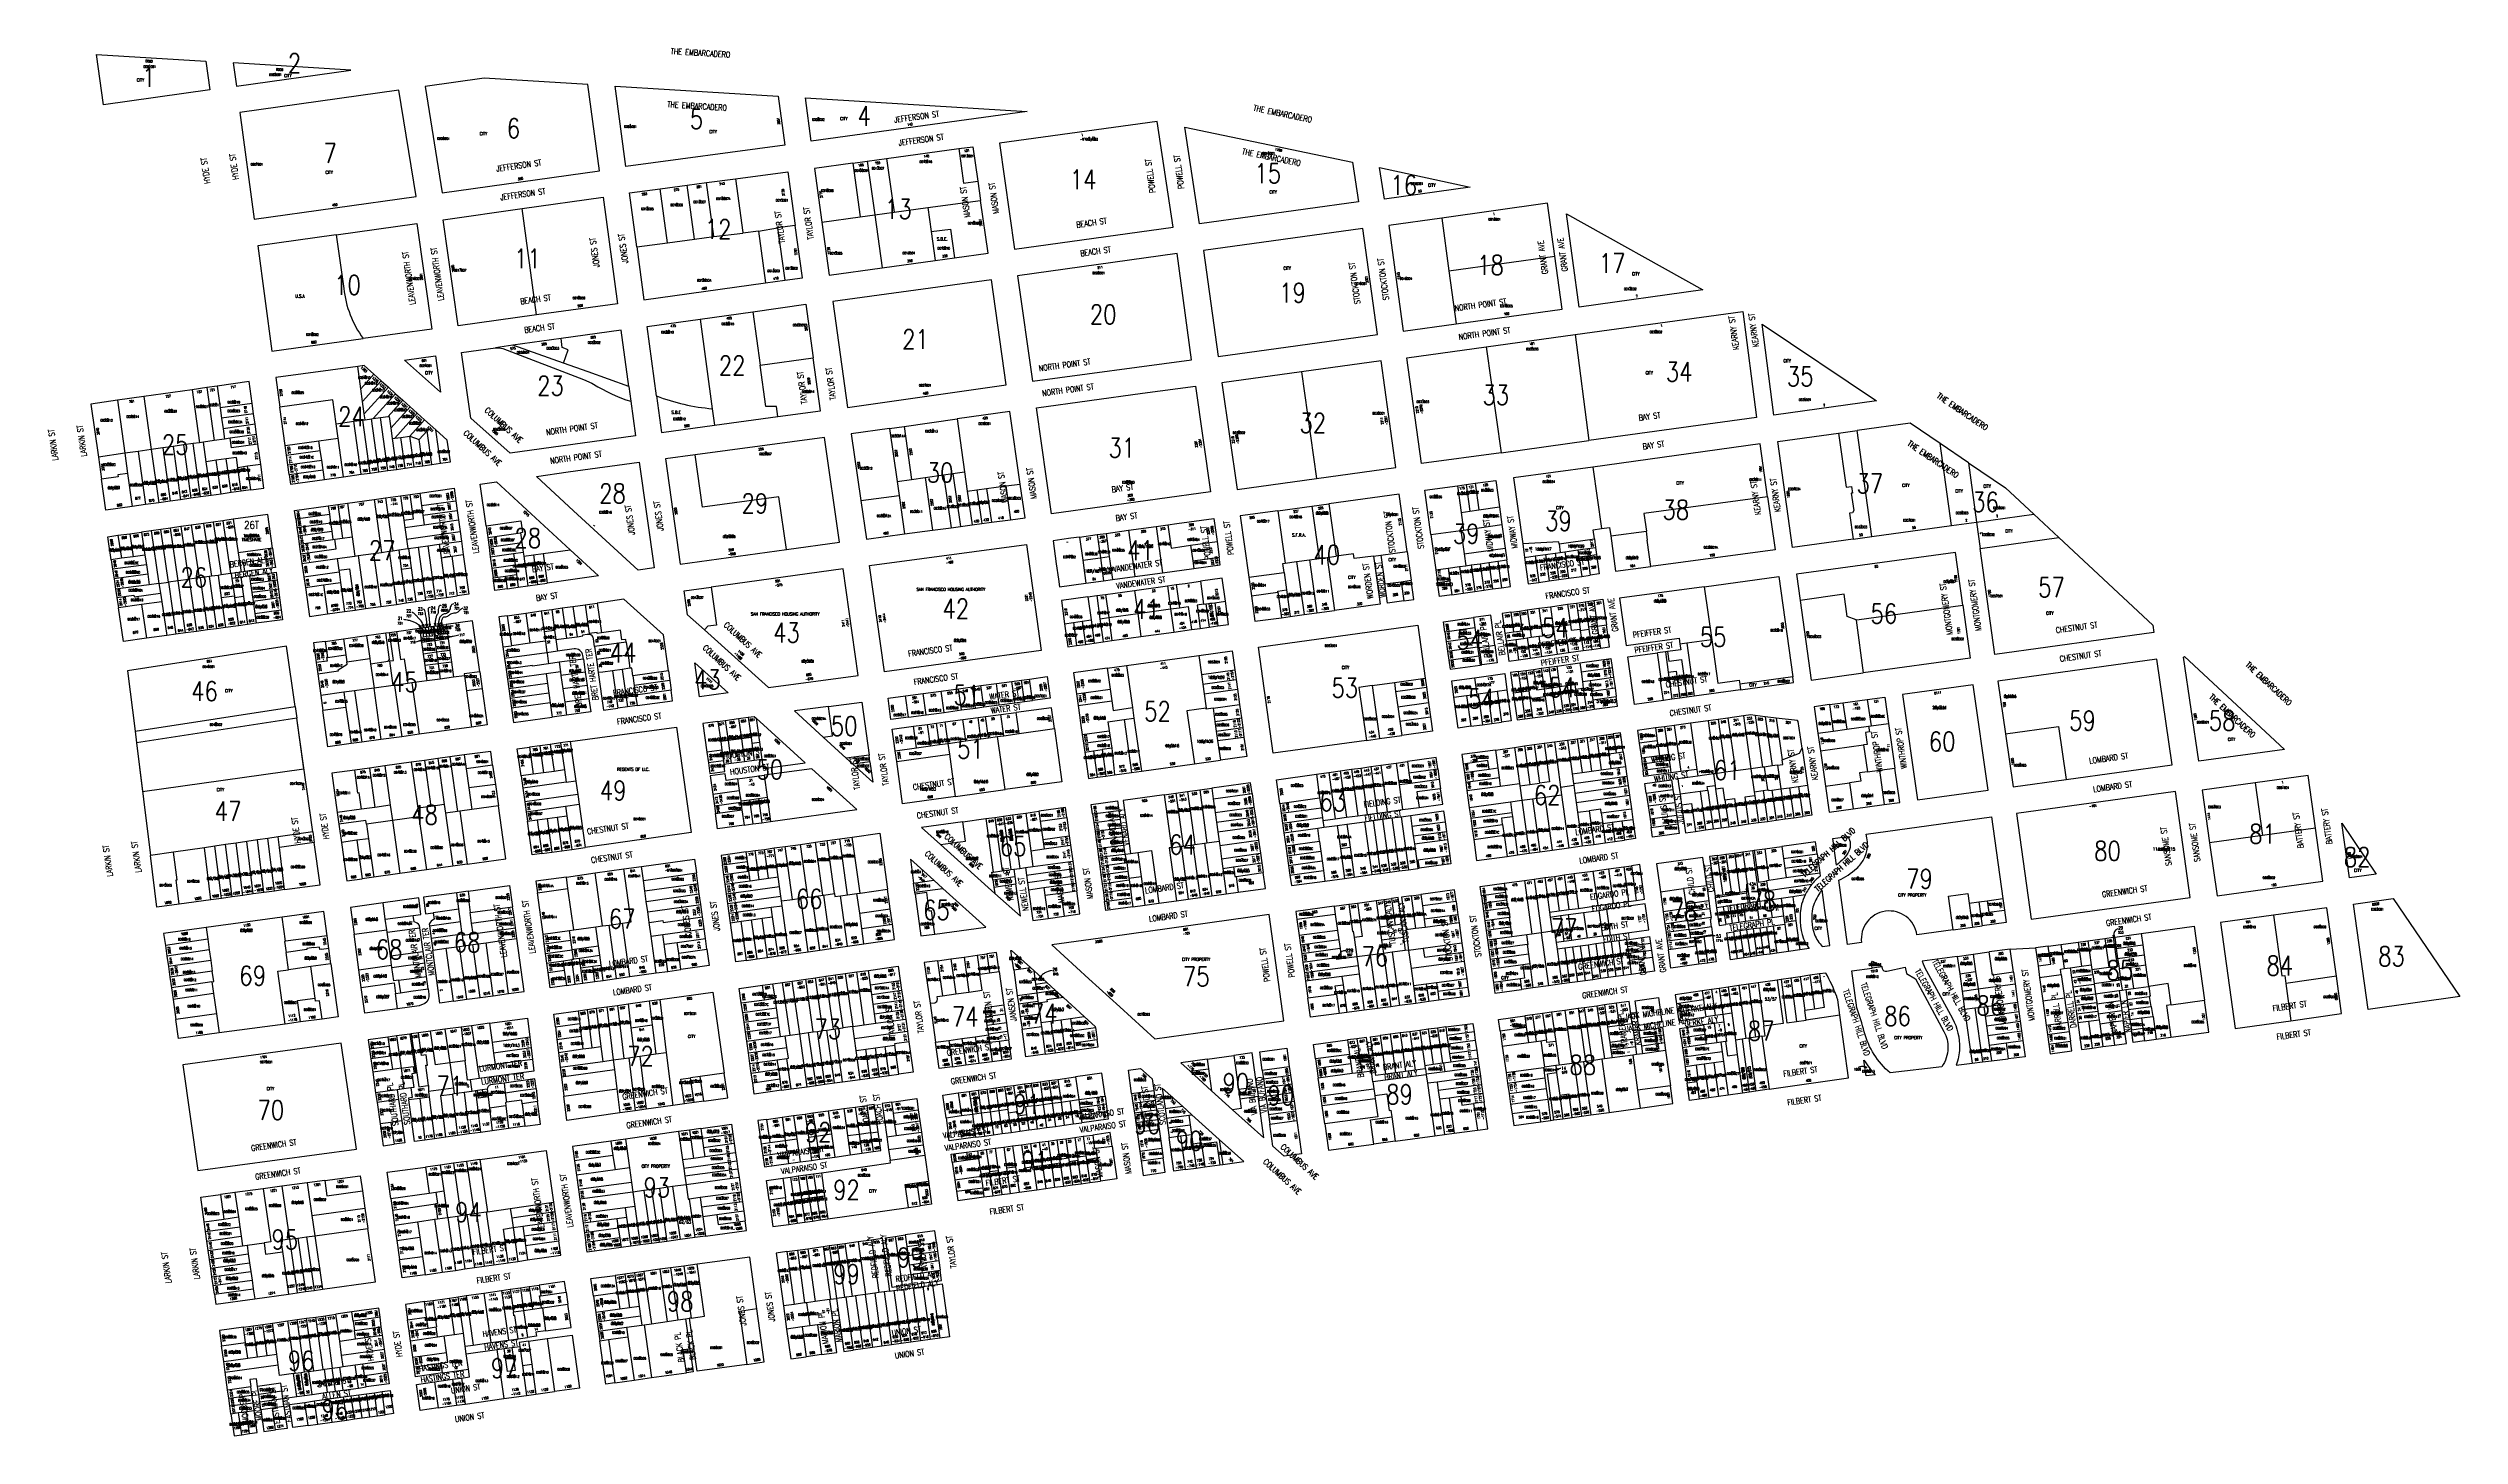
# Model space of a CAD drawing. Header units: feet. Extents: x 6006313 to 6012512, y 2119126 to 2122695.
import ezdxf
from ezdxf.enums import TextEntityAlignment as Align

# ---------------------------------------------------------------- set-up
doc = ezdxf.new("R2010")
doc.units = ezdxf.units.FT
doc.header["$LTSCALE"] = 100
doc.header["$MEASUREMENT"] = 0
doc.layers.get('0').update_dxf_attribs({"linetype": 'CONTINUOUS'})
for name, color, linetype in [('ADDRESS', 1, 'CONTINUOUS'), ('BLKLOT', 2, 'CONTINUOUS'), ('BLOCK_NUMBERS', 3, 'CONTINUOUS'), ('LEADER', 7, 'CONTINUOUS'), ('LOT_LINES', 4, 'CONTINUOUS'), ('LOT_NUMBERS', 7, 'CONTINUOUS'), ('ROW', 6, 'CONTINUOUS'), ('ST_NAME_IN_BLK', 7, 'CONTINUOUS'), ('ST_NAME_IN_ST', 6, 'CONTINUOUS'), ('WATER', 5, 'CONTINUOUS')]:
    doc.layers.add(name, color=color, linetype=linetype)
doc.styles.add('ADDTXT', font='ROMANS.shx', dxfattribs={"width": 0.8, "height": 6})
doc.styles.add('BLKLOT', font='ROMANS.shx', dxfattribs={"width": 0.8, "height": 6})
doc.styles.add('BLOCK_NO', font='ROMANS.SHX', dxfattribs={"width": 0.8, "height": 50})
doc.styles.add('LOT_NO', font='ROMANS.shx', dxfattribs={"width": 0.8, "height": 8})
doc.styles.add('SI', font='ROMANS.shx', dxfattribs={"width": 0.8, "height": 15})

# ---------------------------------------------------------------- blocks, each defined once
blk = doc.blocks.new('ARR')
for points in [[(0, 0), (1.5, -9), (-1.5, -9)], [(0, -1.2), (1.3, -8.8), (-1.3, -8.8)], [(0, -2.4), (1, -8.6), (-1, -8.6)], [(0, -3.6), (0.8, -8.4), (-0.8, -8.4)], [(0, -4.9), (0.6, -8.2), (-0.6, -8.2)], [(0, -6.1), (0.3, -8), (-0.3, -8)], [(0, -7.3), (0.1, -7.8), (-0.1, -7.8)]]:
    blk.add_lwpolyline(points, close=True)

msp = doc.modelspace()

# ---------------------------------------------------------------- linework, layer by layer
at = {"layer": 'LEADER'}
for points in [[(6007355.7, 2121266.2, 0.070529), (6007350.9, 2121264.1, 0.129171), (6007348.9, 2121262, 0.09823), (6007347.1, 2121256.6, -0.086223), (6007345.2, 2121250.3, -0.029279), (6007342.4, 2121245.3, -0.046383), (6007340.1, 2121242.5, -0.224131), (6007334.8, 2121240.5, 0.169321), (6007327.7, 2121238.6, 0.061896), (6007322, 2121233.6, 0.093272), (6007319.4, 2121229.3, 0.058497), (6007317.4, 2121221.4, 0.041174), (6007316.9, 2121209.8, 0.01075), (6007317, 2121208.7, 0.006713), (6007317.2, 2121206.8)], [(6007226.4, 2121226.4, -0.030438), (6007238.9, 2121224.3, -0.039298), (6007248.3, 2121221.4, -0.012317), (6007256.9, 2121217.7, -0.018506), (6007262.5, 2121214.9, -0.099044), (6007267.4, 2121210.7, -0.060595), (6007272.9, 2121201.8)], [(6007248.3, 2121245.6, -0.01777), (6007256.1, 2121239.2, -0.029117), (6007260.6, 2121234.8, -0.007333), (6007270.2, 2121223.8, -0.042511), (6007271.7, 2121221.8, -0.018166), (6007273.4, 2121218.7, -0.006918), (6007277.5, 2121210.3, -0.013876), (6007278.3, 2121208.4, -0.006758), (6007279.8, 2121204.5)], [(6007277.6, 2121253, -0.025386), (6007279.7, 2121251.3, -0.106072), (6007280, 2121250.8, -0.050863), (6007280.6, 2121249.2, -0.00593), (6007283.5, 2121234.9, -0.019013), (6007285.6, 2121221, -0.016275), (6007286.9, 2121204.7)], [(6007296.3, 2121255.6, 0.308014), (6007292, 2121256, 0.306733), (6007290.2, 2121253.7, 0.019394), (6007290.1, 2121251.2, 0.027215), (6007290.2, 2121249.4, 0.011868), (6007291.4, 2121240.4, -0.018199), (6007292.1, 2121234.5, -0.000507), (6007292.3, 2121231.5, -0.000094), (6007293.6, 2121215.6, -0.001077), (6007293.8, 2121212.9, -0.000406), (6007294.4, 2121205.7)], [(6007324.7, 2121261.3, 0.109035), (6007320.7, 2121262, 0.221789), (6007318.9, 2121261, 0.089616), (6007317.3, 2121258, 0.046484), (6007315.9, 2121251.5, 0.060245), (6007316, 2121245.6, -0.107439), (6007315.7, 2121242.2, -0.094258), (6007314.1, 2121239.3, 0.06734), (6007311.8, 2121235.4, 0.036363), (6007310.3, 2121231.1, 0.017428), (6007308.1, 2121221.7, 0.069655), (6007307.8, 2121216.2, 0.043603), (6007309.3, 2121207.6)], [(6007379, 2121254.7, 0.027073), (6007375.6, 2121253.1, 0.040006), (6007373.6, 2121251.8, 0.068069), (6007369.8, 2121247.9, -0.078745), (6007366.5, 2121244.7, -0.146495), (6007358.7, 2121242.1, 0.107532), (6007347.9, 2121239.3, 0.06083), (6007341.9, 2121235.3, -0.074842), (6007336.9, 2121232.2, -0.146596), (6007333, 2121231.8, 0.159308), (6007329.4, 2121231.3, 0.161405), (6007327.1, 2121229.1, 0.059693), (6007324.2, 2121221.3, 0.082934), (6007323.8, 2121215.1, 0.075921), (6007325.5, 2121208.6)], [(6007354, 2121208.7, 0.009802), (6007349.1, 2121208.4, 0.009802), (6007344.3, 2121208, 0.009895), (6007339.5, 2121207.3, 0.009895), (6007334.7, 2121206.4)], [(6007260.2, 2121168.4, -0.017061), (6007264, 2121169.9, -0.017061), (6007267.9, 2121171.1, -0.022919), (6007273.2, 2121172.3, -0.022919), (6007278.6, 2121173)], [(6007369.3, 2121185.3, -0.013475), (6007361.9, 2121183.6, -0.013475), (6007354.3, 2121182.2, -0.016307), (6007345.1, 2121181.1, -0.016307), (6007335.9, 2121180.7)], [(6010684.4, 2120545.2, 0.108134), (6010680.2, 2120545.6, 0.305423), (6010679, 2120544.5, 0.075197), (6010678.7, 2120542, 0.02142), (6010679.5, 2120533.1, 0.017037), (6010680.3, 2120528.6, 0.017003), (6010681.4, 2120524.2)], [(6010598.3, 2120412.2, 0.01653), (6010582.1, 2120411.2, 0.027046), (6010572.2, 2120409.7, 0.001702), (6010558.1, 2120406.8, 0.004896), (6010553.3, 2120405.7, 0.016463), (6010551.4, 2120405.2, 0.00594), (6010546.1, 2120403.5)], [(6009649.5, 2120373.9, 0.080604), (6009643.4, 2120373.6, 0.101725), (6009639, 2120371.7, 0.059532), (6009634.8, 2120367.9, 0.066094), (6009632, 2120363.7, 0.09435), (6009631, 2120359.8, 0.073193), (6009631.3, 2120354.7)], [(6008893.7, 2120323.4, 0.037458), (6008874.9, 2120316.7, 0.070235), (6008871.6, 2120314.5, 0.014687), (6008867.6, 2120310.7, 0.018026), (6008864.4, 2120307.3, 0.035513), (6008862.9, 2120305.3, 0.02114), (6008860.8, 2120301.7)], [(6010201.6, 2120071.1, -0.004975), (6010198, 2120070.2, -0.004975), (6010194.5, 2120069.4, -0.00611), (6010190.1, 2120068.5, -0.00611), (6010185.6, 2120067.7)], [(6010966.4, 2120073.9, -0.055338), (6010970.7, 2120075.8, -0.055338), (6010975.3, 2120076.8, -0.081262), (6010982.2, 2120076.3, -0.081262), (6010988.6, 2120073.6)]]:
    msp.add_lwpolyline(points, format="xyb", dxfattribs=at)
msp.add_arc((6011640.2, 2120414.4), 17.4, 113.02597, 187.45346, dxfattribs=at)
at = {"layer": 'LOT_LINES'}
for p, q in [((6008468.6, 2122411.4), (6008487.7, 2122273.3)), ((6008487.7, 2122273.3), (6008574.4, 2122285.2)), ((6008574.4, 2122285.2), (6008710, 2122303.7)), ((6007121.9, 2121738.5), (6007128.1, 2121739.4)), ((6007140.9, 2121602.4), (6007121.9, 2121738.5)), ((6007128.1, 2121739.4), (6007144.6, 2121741.7)), ((6007144.6, 2121741.7), (6007148.8, 2121742.3)), ((6007148.8, 2121742.3), (6007167.3, 2121744.9)), ((6007167.3, 2121744.9), (6007187.2, 2121747.7)), ((6007187.2, 2121747.7), (6007190, 2121748.1)), ((6007190, 2121748.1), (6007194.2, 2121718)), ((6007194.2, 2121718), (6007197.9, 2121691.1)), ((6007197.9, 2121691.1), (6007209, 2121611.9)), ((6006501.6, 2121383.1), (6006475.3, 2121379.5)), ((6011357, 2120378.2), (6011422, 2120381)), ((6007214.2, 2120298.1), (6007218.6, 2120265.9)), ((6008812, 2120205.1), (6008862, 2120212)), ((6010352.7, 2120181.7), (6010344.6, 2120238.6)), ((6010832.5, 2120195.6), (6010829.1, 2120220.4)), ((6010352.7, 2120181.7), (6010322, 2120177.4)), ((6010385.3, 2120186.1), (6010352.7, 2120181.7)), ((6010807.7, 2120192), (6010832.5, 2120195.6)), ((6009584.7, 2120001), (6009721, 2120019)), ((6009767.1, 2119946.3), (6009775.9, 2119883.9)), ((6007615.6, 2119702.3), (6007504.8, 2119686.4)), ((6007097, 2119421.5), (6007093.8, 2119444.8)), ((6007166.4, 2119431.2), (6007097, 2119421.5)), ((6007097, 2119421.5), (6007100.4, 2119397.3))]:
    msp.add_line(p, q, dxfattribs=at)
for points in [[(6008381.9, 2122399.5), (6008401, 2122261.4)], [(6008419, 2122404.6), (6008438.2, 2122266.5)], [(6008654.3, 2122436.8), (6008666.6, 2122348.3), (6008703, 2122353.3)], [(6007905.4, 2122194.7), (6007886.7, 2122333.5)], [(6007974.8, 2122204.1), (6007956.1, 2122342.7)], [(6008024.3, 2122210.8), (6008005.7, 2122349.3)], [(6008080, 2122359.2), (6008098.7, 2122220.8), (6008098.9, 2122219.2)], [(6007568.5, 2122008.9), (6007531.6, 2122282.4)], [(6008301.9, 2122247.8), (6008401, 2122261.4)], [(6008401, 2122261.4), (6008438.2, 2122266.5)], [(6008438.2, 2122266.5), (6008487.7, 2122273.3)], [(6008438.2, 2122266.5), (6008457.1, 2122130.3)], [(6008574.4, 2122285.2), (6008583, 2122223.3)], [(6009895.4, 2122257.9), (6009914, 2122122.2)], [(6007826.1, 2122184), (6007905.4, 2122194.7)], [(6007905.4, 2122194.7), (6007974.8, 2122204.1)], [(6007974.8, 2122204.1), (6008024.3, 2122210.8)], [(6008024.3, 2122210.8), (6008098.9, 2122219.2)], [(6008139, 2122224.6), (6008098.9, 2122219.2)], [(6008139, 2122224.6), (6008188.3, 2122232.9)], [(6008139, 2122224.6), (6008157.5, 2122091.3)], [(6008233.8, 2122239), (6008188.3, 2122232.9)], [(6008188.3, 2122232.9), (6008207, 2122098.2)], [(6008583, 2122223.3), (6008632.5, 2122230), (6008642.8, 2122155.8)], [(6008583, 2122223.3), (6008593.3, 2122149)], [(6009914, 2122122.2), (6010186.4, 2122159.8)], [(6009914, 2122122.2), (6009932.7, 2121986)], [(6008125.1, 2122017.4), (6008143.9, 2121880)], [(6007638.3, 2121884.9), (6007650.3, 2121918.9), (6007634.9, 2121925.1), (6007632.1, 2121948.3)], [(6007988.9, 2121998.4), (6008020.4, 2121767.8)], [(6010238.9, 2121958.7), (6010274, 2121685.9)], [(6007463.5, 2121924.8), (6007471.5, 2121924.1), (6007481.9, 2121922.3), (6007689.3, 2121842.9), (6007710.9, 2121833.2), (6007725.9, 2121824.5), (6007761.8, 2121806.4), (6007778.2, 2121798.7), (6007798.4, 2121791), (6007810.7, 2121787.1)], [(6007638.3, 2121884.9), (6007507.4, 2121930.9)], [(6007805.6, 2121825.2), (6007701.1, 2121862.8), (6007638.3, 2121884.9)], [(6008143.9, 2121880), (6008280.1, 2121898.4)], [(6010009.9, 2121927.1), (6010047.9, 2121654.7)], [(6006721.4, 2121822), (6006740.3, 2121685.9)], [(6006747.6, 2121825.8), (6006755.4, 2121769.8)], [(6007117, 2121819.1), (6007109, 2121876.6)], [(6007117, 2121819.1), (6007150.6, 2121856.6)], [(6007121.5, 2121786.7), (6007169.2, 2121839.9)], [(6007126, 2121754.4), (6007187.8, 2121823.1)], [(6008189.2, 2121747.4), (6008185.7, 2121773.1), (6008158.5, 2121773.2), (6008143.9, 2121880)], [(6009534.7, 2121862.5), (6009573.6, 2121588.4)], [(6006491.4, 2121789.4), (6006510.3, 2121653.2)], [(6006559.5, 2121799.1), (6006578.4, 2121662.9)], [(6006683.3, 2121816.6), (6006702.2, 2121680.4)], [(6006837.8, 2121781.5), (6006755.4, 2121769.8)], [(6006755.4, 2121769.8), (6006759.1, 2121743.1)], [(6007053.8, 2121729), (6007045.2, 2121790.9), (6006909, 2121771.9)], [(6007121.5, 2121786.7), (6007117, 2121819.1)], [(6007126, 2121754.4), (6007121.5, 2121786.7)], [(6007148.8, 2121742.3), (6007206.4, 2121806.4)], [(6007187.2, 2121747.7), (6007225, 2121789.7)], [(6007194.2, 2121718), (6007243.6, 2121773)], [(6008020.4, 2121767.8), (6008026.2, 2121725.4)], [(6006841.5, 2121754.8), (6006759.1, 2121743.1)], [(6006759.1, 2121743.1), (6006762.8, 2121716.3)], [(6006845.2, 2121728), (6006762.8, 2121716.3)], [(6006762.8, 2121716.3), (6006766.5, 2121689.6)], [(6006848.9, 2121701.3), (6006781.4, 2121691.7)], [(6007053.8, 2121729), (6007099.2, 2121735.4)], [(6007059, 2121691.9), (6007053.8, 2121729)], [(6007099.2, 2121735.4), (6007121.9, 2121738.5)], [(6007118.2, 2121599.2), (6007099.2, 2121735.4)], [(6007128.1, 2121739.4), (6007126, 2121754.4)], [(6007163.6, 2121605.5), (6007144.6, 2121741.7)], [(6007186.3, 2121608.7), (6007167.3, 2121744.9)], [(6007204.4, 2121692), (6007262.2, 2121756.3)], [(6007220.2, 2121694.2), (6007242.9, 2121697.4)], [(6007242.9, 2121697.4), (6007280.8, 2121739.6)], [(6007242.9, 2121697.4), (6007267.2, 2121688.7)], [(6007253.9, 2121618.2), (6007242.9, 2121697.4)], [(6007299.3, 2121624.5), (6007287.3, 2121710.7), (6007267.2, 2121688.7)], [(6007322, 2121627.7), (6007310, 2121713.3)], [(6008476.2, 2121716.9), (6008495.6, 2121580.8)], [(6008513.3, 2121722.2), (6008532.7, 2121586)], [(6008649.5, 2121741.5), (6008668.9, 2121605.4)], [(6010915.6, 2121705), (6010935, 2121565.9), (6010948.8, 2121567.8), (6010951.2, 2121550.9), (6010948.2, 2121550.5), (6010954.4, 2121505.9), (6010951.4, 2121500.1), (6010943.8, 2121499), (6010953, 2121432.6)], [(6011001.5, 2121439.3), (6010963.7, 2121711.6)], [(6006510.3, 2121653.2), (6006442.3, 2121643.6)], [(6006544.4, 2121658.1), (6006510.3, 2121653.2)], [(6006510.3, 2121653.2), (6006517.6, 2121601.2)], [(6006578.4, 2121662.9), (6006544.4, 2121658.1)], [(6006544.4, 2121658.1), (6006563.4, 2121521.3)], [(6006608.1, 2121667.1), (6006578.4, 2121662.9)], [(6006578.4, 2121662.9), (6006597.4, 2121526.1)], [(6006634.7, 2121670.9), (6006608.1, 2121667.1)], [(6006608.1, 2121667.1), (6006627.1, 2121530.2)], [(6006661.3, 2121674.6), (6006634.7, 2121670.9)], [(6006634.7, 2121670.9), (6006653.7, 2121533.9)], [(6006686.2, 2121678.2), (6006661.3, 2121674.6)], [(6006661.3, 2121674.6), (6006680.4, 2121537.6)], [(6006702.2, 2121680.4), (6006686.2, 2121678.2)], [(6006705.3, 2121541.1), (6006686.2, 2121678.2)], [(6006712.8, 2121682), (6006702.2, 2121680.4)], [(6006740.3, 2121685.9), (6006712.8, 2121682)], [(6006719.8, 2121631.5), (6006712.8, 2121682)], [(6006766.5, 2121689.6), (6006740.3, 2121685.9)], [(6006771.3, 2121638.7), (6006745.6, 2121635.1)], [(6006781.4, 2121691.7), (6006766.5, 2121689.6)], [(6006800.7, 2121616.2), (6006797.1, 2121642.2), (6006771.3, 2121638.7)], [(6006783.4, 2121552), (6006771.3, 2121638.7)], [(6006852.4, 2121676.5), (6006784.8, 2121666.9), (6006781.4, 2121691.7)], [(6006922.8, 2121672.8), (6007009.5, 2121684.9)], [(6006926.3, 2121648.1), (6007012.9, 2121660.2)], [(6006929.7, 2121623.3), (6007016.4, 2121635.4)], [(6007009.5, 2121684.9), (6007059, 2121691.9)], [(6007012.9, 2121660.2), (6007009.5, 2121684.9)], [(6007016.4, 2121635.4), (6007012.9, 2121660.2)], [(6007019.8, 2121610.7), (6007016.4, 2121635.4)], [(6007072.8, 2121592.8), (6007059, 2121691.9)], [(6007197.9, 2121691.1), (6007204.4, 2121692)], [(6007204.4, 2121692), (6007220.2, 2121694.2)], [(6007231.2, 2121615), (6007220.2, 2121694.2)], [(6007276.6, 2121621.3), (6007267.2, 2121688.7)], [(6008211.4, 2121405.5), (6008191.7, 2121541.6), (6007995.1, 2121514.5), (6007976.2, 2121649.3)], [(6011205.8, 2121467.5), (6011176.5, 2121678.4)], [(6006517.6, 2121601.2), (6006492.8, 2121597.7), (6006493.5, 2121592.8), (6006450.2, 2121586.6)], [(6006517.6, 2121601.2), (6006529.3, 2121516.6)], [(6006745.6, 2121635.1), (6006719.8, 2121631.5)], [(6006731.9, 2121544.8), (6006719.8, 2121631.5)], [(6006757.6, 2121548.4), (6006745.6, 2121635.1)], [(6006825.5, 2121619.7), (6006800.7, 2121616.2)], [(6006809.2, 2121555.6), (6006800.7, 2121616.2)], [(6006859.6, 2121624.5), (6006825.5, 2121619.7)], [(6006833.9, 2121559), (6006825.5, 2121619.7)], [(6006933.2, 2121598.5), (6007019.8, 2121610.7)], [(6007023.3, 2121585.9), (6007019.8, 2121610.7)], [(6008495.6, 2121580.8), (6008532.7, 2121586)], [(6008495.6, 2121580.8), (6008500.7, 2121544.9)], [(6008532.7, 2121586), (6008567.5, 2121591)], [(6008567.5, 2121591), (6008615, 2121597.7)], [(6008567.5, 2121591), (6008586.8, 2121455.5)], [(6008615, 2121597.7), (6008638.8, 2121601.1)], [(6008615, 2121597.7), (6008634.4, 2121461.9)], [(6008638.8, 2121601.1), (6008668.9, 2121605.4)], [(6008638.8, 2121601.1), (6008658.2, 2121465.1)], [(6008668.9, 2121605.4), (6008675.9, 2121555.8)], [(6008775.1, 2121569.1), (6008812.2, 2121574.1)], [(6009981.3, 2121576.1), (6009990.8, 2121507.6)], [(6010284.3, 2121617.9), (6010306.5, 2121459.4)], [(6011249.5, 2121628.7), (6011270.5, 2121476.4)], [(6007033.3, 2121518.1), (6007036.3, 2121496.4)], [(6007058, 2121521.6), (6007070.2, 2121434.9)], [(6007082.8, 2121525.1), (6007094.9, 2121438.4)], [(6007150.9, 2121534.6), (6007169.9, 2121398.4)], [(6007180.6, 2121538.7), (6007199.7, 2121402.6)], [(6007219, 2121544.1), (6007227.8, 2121481.2)], [(6007227.8, 2121481.2), (6007252.5, 2121484.7), (6007243.7, 2121547.6)], [(6007268.5, 2121551), (6007273, 2121518.8)], [(6007273, 2121518.8), (6007361.4, 2121531.2)], [(6007273, 2121518.8), (6007276.5, 2121494.1)], [(6008402.3, 2121531.7), (6008500.7, 2121544.9)], [(6008500.7, 2121544.9), (6008514.8, 2121445.9)], [(6008675.9, 2121555.8), (6008700.7, 2121559.2)], [(6008675.9, 2121555.8), (6008688.3, 2121469.1)], [(6008700.7, 2121559.2), (6008725.5, 2121562.5)], [(6008700.7, 2121559.2), (6008713.1, 2121472.4)], [(6008725.5, 2121562.5), (6008775.1, 2121569.1)], [(6008725.5, 2121562.5), (6008737.9, 2121475.8)], [(6008775.1, 2121569.1), (6008787.4, 2121482.4)], [(6009561.8, 2121517.3), (6009580.5, 2121382.5)], [(6009605.4, 2121523.3), (6009624.1, 2121388.5)], [(6009935.9, 2121569.9), (6009945.4, 2121501.2)], [(6009958.6, 2121573), (6009968.1, 2121504.4)], [(6009990.8, 2121507.6), (6010044.1, 2121515.1)], [(6010733.3, 2121541.1), (6010415.3, 2121498.4), (6010421.6, 2121452.8)], [(6006553.2, 2121450.6), (6006562, 2121391.4)], [(6006578, 2121454.1), (6006598.1, 2121318.6)], [(6006622.8, 2121322), (6006602.8, 2121457.5)], [(6006647.6, 2121325.3), (6006627.5, 2121461)], [(6006654.3, 2121464.7), (6006674.4, 2121329)], [(6006681, 2121468.4), (6006701.2, 2121332.6)], [(6006712.7, 2121472.8), (6006732.9, 2121337)], [(6006737.5, 2121476.3), (6006757.7, 2121340.3)], [(6006762.2, 2121479.7), (6006782.4, 2121343.7)], [(6006789, 2121483.5), (6006801.8, 2121396.9)], [(6006949.7, 2121484.2), (6007036.3, 2121496.4)], [(6006952.7, 2121462.4), (6007039.4, 2121474.6)], [(6006955.8, 2121440.7), (6007042.4, 2121452.8)], [(6007036.3, 2121496.4), (6007039.4, 2121474.6)], [(6007039.4, 2121474.6), (6007042.4, 2121452.8)], [(6007042.4, 2121452.8), (6007045.4, 2121431.5)], [(6007227.8, 2121481.2), (6007230.4, 2121462.4)], [(6007230.4, 2121462.4), (6007279.9, 2121469.3)], [(6007230.4, 2121462.4), (6007234.6, 2121432.7)], [(6007234.6, 2121432.7), (6007372.3, 2121452)], [(6007276.5, 2121494.1), (6007364.8, 2121506.4)], [(6007276.5, 2121494.1), (6007279.9, 2121469.3)], [(6007279.9, 2121469.3), (6007368.2, 2121481.7)], [(6007439, 2121466.5), (6007528.1, 2121479.1), (6007532.2, 2121449.3), (6007527.7, 2121448.7)], [(6009090.7, 2121455.1), (6009107, 2121336.2)], [(6009161.5, 2121464.9), (6009177.8, 2121346)], [(6009191.7, 2121469.1), (6009199.8, 2121409.6), (6009222.5, 2121412.7), (6009250, 2121416.5)], [(6009474.1, 2121505.3), (6009492.8, 2121370.5)], [(6009867.9, 2121444), (6009944.7, 2121454.9)], [(6009944.7, 2121454.9), (6009951.7, 2121455.8)], [(6009944.7, 2121454.9), (6009953.1, 2121394.3)], [(6009945.4, 2121501.2), (6009968.1, 2121504.4)], [(6009945.4, 2121501.2), (6009951.7, 2121455.8)], [(6009951.7, 2121455.8), (6010050.4, 2121469.7)], [(6009968.1, 2121504.4), (6009990.8, 2121507.6)], [(6010329.8, 2121440.5), (6010421.6, 2121452.8)], [(6010433.3, 2121362.1), (6010423.9, 2121429.9), (6010424.8, 2121430), (6010421.6, 2121452.8)], [(6011270.5, 2121476.4), (6011417.1, 2121496.6)], [(6006492.8, 2121442.2), (6006501.6, 2121383.1)], [(6006523, 2121446.4), (6006531.8, 2121387.2)], [(6006562, 2121391.4), (6006531.8, 2121387.2)], [(6006562, 2121391.4), (6006565.7, 2121366.6)], [(6006890.3, 2121409.2), (6006801.8, 2121396.9)], [(6006801.8, 2121396.9), (6006809.2, 2121347.4)], [(6006958.8, 2121419.4), (6007045.4, 2121431.5)], [(6006962.2, 2121394.6), (6007053.8, 2121407.4), (6007050.4, 2121432.2)], [(6007045.4, 2121431.5), (6007050.4, 2121432.2)], [(6007050.4, 2121432.2), (6007070.2, 2121434.9)], [(6007056.3, 2121382.5), (6007101.9, 2121388.9)], [(6007070.2, 2121434.9), (6007094.9, 2121438.4)], [(6007094.9, 2121438.4), (6007101.9, 2121388.9)], [(6007101.9, 2121388.9), (6007110.3, 2121390.1)], [(6007110.3, 2121390.1), (6007149.9, 2121395.6)], [(6007110.3, 2121390.1), (6007129.2, 2121253.7)], [(6007149.9, 2121395.6), (6007169.9, 2121398.4)], [(6007149.9, 2121395.6), (6007168.8, 2121259.2)], [(6007169.9, 2121398.4), (6007189.5, 2121401.2)], [(6007189.5, 2121401.2), (6007199.7, 2121402.6)], [(6007189.5, 2121401.2), (6007208.4, 2121264.7)], [(6007199.7, 2121402.6), (6007214.3, 2121404.6)], [(6007214.3, 2121404.6), (6007238, 2121407.9)], [(6007214.3, 2121404.6), (6007221.1, 2121355.1)], [(6007234.6, 2121432.7), (6007238, 2121407.9)], [(6007238, 2121407.9), (6007239.6, 2121408.2)], [(6007239.6, 2121408.2), (6007264.3, 2121411.6)], [(6007239.6, 2121408.2), (6007246.4, 2121358.6)], [(6007264.3, 2121411.6), (6007289.1, 2121415.1)], [(6007264.3, 2121411.6), (6007283.2, 2121275.1)], [(6007289.1, 2121415.1), (6007318.8, 2121419.2)], [(6007289.1, 2121415.1), (6007307.9, 2121278.6)], [(6007318.8, 2121419.2), (6007375.7, 2121427.2)], [(6007318.8, 2121419.2), (6007323.6, 2121384.6)], [(6007323.6, 2121384.6), (6007350.8, 2121388.4)], [(6007350.8, 2121388.4), (6007380.5, 2121392.5)], [(6007350.8, 2121388.4), (6007364.9, 2121286.5)], [(6007443.1, 2121436.8), (6007527.7, 2121448.7)], [(6007446.5, 2121412), (6007531.1, 2121424)], [(6007449.9, 2121387.3), (6007509.8, 2121395.7)], [(6007509.8, 2121395.7), (6007534.6, 2121399.2)], [(6007509.8, 2121395.7), (6007513.9, 2121366)], [(6007527.7, 2121448.7), (6007531.1, 2121424)], [(6007531.1, 2121424), (6007534.6, 2121399.2)], [(6007534.6, 2121399.2), (6007536.1, 2121388.3)], [(6007536.1, 2121388.3), (6007560.8, 2121391.8)], [(6007536.1, 2121388.3), (6007546.5, 2121312.5)], [(6007560.8, 2121391.8), (6007585.6, 2121395.3)], [(6007560.8, 2121391.8), (6007571.3, 2121316)], [(6007585.6, 2121395.3), (6007655.1, 2121405.1)], [(6007585.6, 2121395.3), (6007596, 2121319.5)], [(6008964.7, 2121437.7), (6008972.8, 2121378.2)], [(6009010.1, 2121443.9), (6009018.2, 2121384.5)], [(6009018.2, 2121384.5), (6009040.9, 2121387.6)], [(6009032.8, 2121447.1), (6009040.9, 2121387.6)], [(6009040.9, 2121387.6), (6009049, 2121328.2)], [(6009250, 2121416.5), (6009318.1, 2121426)], [(6009250, 2121416.5), (6009255.5, 2121376.9)], [(6009600.6, 2121385.2), (6009624.1, 2121388.5)], [(6009720, 2121388.9), (6009670.4, 2121382.2), (6009668.7, 2121394.6), (6009624.1, 2121388.5)], [(6009738.8, 2121391.5), (6009806.7, 2121400.8)], [(6009953.1, 2121394.3), (6010058.9, 2121409.2)], [(6009953.1, 2121394.3), (6009957.3, 2121364.1)], [(6010197.2, 2121420.6), (6010196.6, 2121425.1), (6010103.6, 2121420.5)], [(6010108.5, 2121385.4), (6010136, 2121389.2)], [(6010136, 2121389.2), (6010162.2, 2121392.9)], [(6010136, 2121389.2), (6010145.5, 2121321.1)], [(6010162.2, 2121392.9), (6010186.9, 2121396.4)], [(6010162.2, 2121392.9), (6010171.7, 2121324.8)], [(6010186.9, 2121396.4), (6010200.3, 2121398.3)], [(6010186.9, 2121396.4), (6010196.5, 2121328.3)], [(6010197.2, 2121420.6), (6010288, 2121433.3)], [(6010197.2, 2121420.6), (6010200.3, 2121398.3)], [(6010200.3, 2121398.3), (6010211.7, 2121399.9)], [(6010211.7, 2121399.9), (6010245.7, 2121404.7)], [(6010211.7, 2121399.9), (6010221.2, 2121331.8)], [(6010245.7, 2121404.7), (6010291.1, 2121411.1)], [(6010245.7, 2121404.7), (6010248.3, 2121386.5)], [(6010248.3, 2121386.5), (6010270, 2121389.6)], [(6010270, 2121389.6), (6010293.6, 2121392.9)], [(6010270, 2121389.6), (6010277, 2121339.7)], [(6011279.9, 2121408.3), (6011482, 2121436.2)], [(6006565.7, 2121366.6), (6006479, 2121354.8)], [(6006569.4, 2121341.9), (6006482.7, 2121330.1)], [(6006531.8, 2121387.2), (6006501.6, 2121383.1)], [(6006565.7, 2121366.6), (6006569.4, 2121341.9)], [(6006569.4, 2121341.9), (6006573.3, 2121315.2)], [(6006674.4, 2121329), (6006647.6, 2121325.3)], [(6006676, 2121329.2), (6006674.4, 2121329)], [(6006701.2, 2121332.6), (6006676, 2121329.2)], [(6006676, 2121329.2), (6006694.8, 2121195)], [(6006703.8, 2121333), (6006701.2, 2121332.6)], [(6006727.3, 2121336.2), (6006703.8, 2121333)], [(6006703.8, 2121333), (6006722.6, 2121198.8)], [(6006732.9, 2121337), (6006727.3, 2121336.2)], [(6006727.3, 2121336.2), (6006746.1, 2121202)], [(6006750.1, 2121339.3), (6006732.9, 2121337)], [(6006757.7, 2121340.3), (6006750.1, 2121339.3)], [(6006750.1, 2121339.3), (6006758.2, 2121281.3)], [(6006782.4, 2121343.7), (6006757.7, 2121340.3)], [(6006783.8, 2121343.9), (6006782.4, 2121343.7)], [(6006785.5, 2121331.5), (6006791.9, 2121285.8)], [(6006808.6, 2121334.7), (6006815.6, 2121284.7)], [(6006819.1, 2121348.8), (6006815.4, 2121373.5), (6006893.8, 2121384.5)], [(6006830.9, 2121337.8), (6006833.8, 2121317.2)], [(6006901.9, 2121326.5), (6006833.8, 2121317.2)], [(6006965.7, 2121369.8), (6007056.3, 2121382.5)], [(6006970.5, 2121335.8), (6007061, 2121348.5)], [(6007056.3, 2121382.5), (6007060.5, 2121352.4)], [(6007060.5, 2121352.4), (6007087.7, 2121356.2), (6007102.4, 2121249.9)], [(6007060.5, 2121352.4), (6007061, 2121348.5)], [(6007061, 2121348.5), (6007064.9, 2121320.6)], [(6007221.1, 2121355.1), (6007246.4, 2121358.6)], [(6007221.1, 2121355.1), (6007233.2, 2121268.2)], [(6007246.4, 2121358.6), (6007258.4, 2121271.7)], [(6007323.6, 2121384.6), (6007337.6, 2121282.7)], [(6007454, 2121357.5), (6007513.9, 2121366)], [(6007457.4, 2121332.8), (6007488.6, 2121337.2)], [(6007488.6, 2121337.2), (6007517.3, 2121341.2)], [(6007488.6, 2121337.2), (6007493.1, 2121305)], [(6007513.9, 2121366), (6007517.3, 2121341.2)], [(6007517.3, 2121341.2), (6007521.8, 2121309)], [(6008972.8, 2121378.2), (6009018.2, 2121384.5)], [(6008972.8, 2121378.2), (6008978.2, 2121338.6), (6008980.9, 2121318.8)], [(6009018.2, 2121384.5), (6009026.3, 2121325)], [(6009255.5, 2121376.9), (6009323.6, 2121386.3)], [(6009255.5, 2121376.9), (6009258.3, 2121357.1)], [(6009399.4, 2121334.6), (6009490.2, 2121347)], [(6009490.2, 2121347), (6009487.1, 2121369.7), (6009492.8, 2121370.5)], [(6009490.2, 2121347), (6009496.5, 2121301.6)], [(6009492.8, 2121370.5), (6009522.6, 2121374.6)], [(6009522.6, 2121374.6), (6009555.2, 2121379)], [(6009522.6, 2121374.6), (6009541.5, 2121238.4)], [(6009555.2, 2121379), (6009580.5, 2121382.5)], [(6009555.2, 2121379), (6009574.1, 2121242.8)], [(6009580.5, 2121382.5), (6009600.6, 2121385.2)], [(6009600.6, 2121385.2), (6009619.5, 2121249)], [(6009791, 2121323), (6009817, 2121326.5)], [(6009880.5, 2121353.2), (6009911.8, 2121357.6)], [(6009911.8, 2121357.6), (6009941.5, 2121361.8)], [(6009911.8, 2121357.6), (6009916.3, 2121325.2)], [(6009941.5, 2121361.8), (6009957.3, 2121364.1)], [(6009941.5, 2121361.8), (6009951, 2121293.7)], [(6009957.3, 2121364.1), (6009971.2, 2121366)], [(6009971.2, 2121366), (6009993.9, 2121369.2)], [(6009971.2, 2121366), (6009980.7, 2121297.9)], [(6009993.9, 2121369.2), (6010016.6, 2121372.4)], [(6009993.9, 2121369.2), (6010003.4, 2121301.1)], [(6010016.6, 2121372.4), (6010039.3, 2121375.6)], [(6010016.6, 2121372.4), (6010026.1, 2121304.3)], [(6010039.3, 2121375.6), (6010063.2, 2121379)], [(6010039.3, 2121375.6), (6010048.8, 2121307.5)], [(6010248.3, 2121386.5), (6010255.3, 2121336.6)], [(6006573.3, 2121315.2), (6006486.6, 2121303.4)], [(6006489.7, 2121282.6), (6006533.3, 2121288.5), (6006534, 2121284), (6006601.9, 2121293.3)], [(6006553.2, 2121264), (6006493.7, 2121255.9)], [(6006605.2, 2121271.1), (6006553.2, 2121264)], [(6006553.2, 2121264), (6006566, 2121177.4)], [(6006598.1, 2121318.6), (6006573.3, 2121315.2)], [(6006598.1, 2121318.6), (6006622.8, 2121322)], [(6006598.1, 2121318.6), (6006601.9, 2121293.3)], [(6006601.9, 2121293.3), (6006605.2, 2121271.1)], [(6006605.2, 2121271.1), (6006618, 2121184.5)], [(6006647.6, 2121325.3), (6006622.8, 2121322)], [(6006622.8, 2121322), (6006641.6, 2121187.7)], [(6006666.3, 2121191.1), (6006647.6, 2121325.3)], [(6006791.9, 2121285.8), (6006758.2, 2121281.3)], [(6006758.2, 2121281.3), (6006768.9, 2121205.1)], [(6006791.9, 2121285.8), (6006792.5, 2121281.5)], [(6006815.6, 2121284.7), (6006792.5, 2121281.5)], [(6006792.5, 2121281.5), (6006802.6, 2121209.7)], [(6006815.6, 2121284.7), (6006825.7, 2121212.9)], [(6006833.8, 2121317.2), (6006836.9, 2121294.8)], [(6006905.1, 2121304.1), (6006836.9, 2121294.8)], [(6006836.9, 2121294.8), (6006840.1, 2121272.3)], [(6006908.2, 2121281.6), (6006840.1, 2121272.3)], [(6006840.1, 2121272.3), (6006844.4, 2121241.5)], [(6006974.4, 2121308), (6007021.2, 2121314.5)], [(6007021.2, 2121314.5), (6007064.9, 2121320.6)], [(6007021.2, 2121314.5), (6007031.4, 2121240)], [(6007064.9, 2121320.6), (6007075.2, 2121246.1)], [(6007694.1, 2121263.8), (6007704.4, 2121189.7)], [(6007724.7, 2121268.1), (6007735.5, 2121191.1)], [(6008017.2, 2121309.3), (6008031.6, 2121211.4), (6008008.8, 2121208.3), (6008000.5, 2121198.9)], [(6008985.9, 2121284.1), (6008994.1, 2121224.5)], [(6009008.6, 2121287.3), (6009016.8, 2121227.6)], [(6009031.3, 2121290.4), (6009039.5, 2121230.8)], [(6009106.1, 2121300.7), (6009114.3, 2121241.2)], [(6009190.2, 2121312.4), (6009198.4, 2121252.9)], [(6009212.9, 2121315.5), (6009221.1, 2121256.1)], [(6009283.5, 2121264.8), (6009266.5, 2121262.4), (6009274.6, 2121203)], [(6009275.3, 2121324.1), (6009283.5, 2121264.8)], [(6009283.5, 2121264.8), (6009289.2, 2121265.6)], [(6009289.2, 2121265.6), (6009311.9, 2121268.7)], [(6009289.2, 2121265.6), (6009297.3, 2121206.1)], [(6009311.9, 2121268.7), (6009339.5, 2121272.6)], [(6009311.9, 2121268.7), (6009320, 2121209.3)], [(6009406.1, 2121286.5), (6009474.2, 2121295.8)], [(6009474.2, 2121295.8), (6009473.8, 2121298.5), (6009496.5, 2121301.6)], [(6009474.2, 2121295.8), (6009483.3, 2121230.4)], [(6009496.5, 2121301.6), (6009506, 2121233.5)], [(6009749.1, 2121317.2), (6009791, 2121323)], [(6009791, 2121323), (6009797.8, 2121273.4)], [(6009885, 2121320.8), (6009916.3, 2121325.2)], [(6009916.3, 2121325.2), (6009921.3, 2121289.5)], [(6010219.2, 2121264.9), (6010226.5, 2121212.8)], [(6010241.7, 2121268.1), (6010251, 2121201.2)], [(6010263.9, 2121271.2), (6010272.9, 2121206.8)], [(6010286.2, 2121274.3), (6010295.2, 2121210)], [(6010570.4, 2121310.1), (6010589.6, 2121173.5)], [(6010960.7, 2121224.4), (6010960.6, 2121225.2), (6010937.9, 2121233.4), (6010930, 2121290.6), (6010816.5, 2121275)], [(6006844.4, 2121241.5), (6006912.5, 2121250.8)], [(6006844.4, 2121241.5), (6006848, 2121215.9)], [(6007268.1, 2121203.4), (6007271.4, 2121179.7)], [(6007275, 2121204.3), (6007278.3, 2121180.6)], [(6007282.7, 2121205.4), (6007286.1, 2121181.7)], [(6007290.5, 2121206.5), (6007293.8, 2121182.8)], [(6007293.8, 2121182.8), (6007301.5, 2121183.8), (6007298.2, 2121207.6)], [(6007302.2, 2121208.1), (6007307.3, 2121171.2)], [(6007305.1, 2121208.5), (6007308.5, 2121184.8), (6007316.2, 2121185.8)], [(6007312.9, 2121209.6), (6007316.2, 2121185.8)], [(6007320.4, 2121210.7), (6007323.7, 2121186.9)], [(6007327.9, 2121211.7), (6007331.3, 2121187.9)], [(6007336.2, 2121212.9), (6007339.5, 2121189)], [(6007493.3, 2121235.5), (6007504.2, 2121158.1)], [(6007540.9, 2121242.2), (6007551.7, 2121164.7)], [(6007580.5, 2121247.8), (6007587.9, 2121194.5)], [(6007607.7, 2121251.6), (6007615.2, 2121198.4)], [(6007634.9, 2121255.4), (6007645.8, 2121177.7)], [(6007662.2, 2121259.3), (6007673.1, 2121181.5)], [(6008926, 2121215), (6008948.7, 2121218.1)], [(6008948.7, 2121218.1), (6008971.4, 2121221.3)], [(6008948.7, 2121218.1), (6008956.8, 2121158.7)], [(6008971.4, 2121221.3), (6008994.1, 2121224.5)], [(6008971.4, 2121221.3), (6008979.5, 2121161.8)], [(6008994.1, 2121224.5), (6009002.2, 2121165)], [(6009016.8, 2121227.6), (6009039.5, 2121230.8)], [(6009016.8, 2121227.6), (6009024.9, 2121168.2)], [(6009039.5, 2121230.8), (6009114.3, 2121241.2)], [(6009039.5, 2121230.8), (6009047.6, 2121171.3)], [(6009114.3, 2121241.2), (6009198.4, 2121252.9)], [(6009114.3, 2121241.2), (6009122.4, 2121181.8)], [(6009198.4, 2121252.9), (6009221.1, 2121256.1)], [(6009198.4, 2121252.9), (6009206.5, 2121193.5)], [(6009221.1, 2121256.1), (6009243.8, 2121259.3), (6009251.9, 2121199.8)], [(6009903.7, 2121194.2), (6009980.4, 2121205)], [(6009976.8, 2121230.8), (6009980.4, 2121205)], [(6009980.4, 2121205), (6009983.9, 2121180.3)], [(6010073.3, 2121244.4), (6010080.4, 2121193.8)], [(6010095.6, 2121247.5), (6010102.6, 2121197)], [(6010115.4, 2121250.3), (6010125.2, 2121180)], [(6010145.1, 2121254.5), (6010154.9, 2121184.1)], [(6010174.8, 2121258.6), (6010182.1, 2121206.5)], [(6010182.1, 2121206.5), (6010211.8, 2121210.7)], [(6010182.1, 2121206.5), (6010184.6, 2121188.3)], [(6010211.8, 2121210.7), (6010226.5, 2121212.8)], [(6010211.8, 2121210.7), (6010221.6, 2121140.5)], [(6010226.5, 2121212.8), (6010228.5, 2121198), (6010251, 2121201.2)], [(6010272.9, 2121206.8), (6010295.2, 2121210)], [(6010272.9, 2121206.8), (6010273.7, 2121200.9)], [(6010295.2, 2121210), (6010295.4, 2121208.5)], [(6010295.4, 2121208.5), (6010318.8, 2121211.8)], [(6010295.4, 2121208.5), (6010303.3, 2121152)], [(6010960.7, 2121224.4), (6010962.3, 2121224.7), (6011234.7, 2121262.2)], [(6010960.7, 2121224.4), (6010979.1, 2121088.2)], [(6007025.3, 2121169.5), (6007031.2, 2121127.9)], [(6007072.5, 2121176.1), (6007078.3, 2121134.5)], [(6007131.9, 2121184.4), (6007140.3, 2121125)], [(6007142.1, 2121112.1), (6007187.6, 2121118.4), (6007191, 2121123), (6007181.5, 2121191.3)], [(6007200.4, 2121056), (6007191.6, 2121119), (6007201.1, 2121120.3), (6007190.9, 2121192.6)], [(6007209, 2121195.1), (6007219.2, 2121122.8), (6007228.7, 2121124.2), (6007237.6, 2121061.1)], [(6007278.3, 2121180.6), (6007271.4, 2121179.7)], [(6007271.4, 2121179.7), (6007273.3, 2121166.5)], [(6007307.3, 2121171.2), (6007273.3, 2121166.5)], [(6007273.3, 2121166.5), (6007277.4, 2121136.8)], [(6007311.5, 2121141.5), (6007277.4, 2121136.8)], [(6007286.1, 2121181.7), (6007278.3, 2121180.6)], [(6007293.8, 2121182.8), (6007286.1, 2121181.7)], [(6007341.4, 2121175.9), (6007307.3, 2121171.2)], [(6007307.3, 2121171.2), (6007311.5, 2121141.5)], [(6007345.6, 2121146.2), (6007311.5, 2121141.5)], [(6007311.5, 2121141.5), (6007315.7, 2121111.8)], [(6007323.7, 2121186.9), (6007316.2, 2121185.8)], [(6007331.3, 2121187.9), (6007323.7, 2121186.9)], [(6007339.5, 2121189), (6007331.3, 2121187.9)], [(6007339.5, 2121189), (6007341.4, 2121175.9)], [(6007341.4, 2121175.9), (6007345.6, 2121146.2)], [(6007345.6, 2121146.2), (6007349.7, 2121116.4)], [(6007482.4, 2121155.1), (6007504.2, 2121158.1)], [(6007595.5, 2121140.4), (6007486.6, 2121125), (6007486.6, 2121125)], [(6007551.7, 2121164.7), (6007504.2, 2121158.1)], [(6007591.4, 2121170.1), (6007551.7, 2121164.7)], [(6007587.9, 2121194.5), (6007615.2, 2121198.4)], [(6007587.9, 2121194.5), (6007591.4, 2121170.1)], [(6007591.4, 2121170.1), (6007595.5, 2121140.4)], [(6007622.8, 2121144.2), (6007595.5, 2121140.4)], [(6007595.5, 2121140.4), (6007595.7, 2121138.9), (6007599.6, 2121111.6)], [(6007615.2, 2121198.4), (6007618.6, 2121173.9)], [(6007735.5, 2121191.1), (6007724.9, 2121189.6), (6007724.6, 2121192.4), (6007704.4, 2121189.7)], [(6007704.4, 2121189.7), (6007704.7, 2121187.8)], [(6007799, 2121167.8), (6007717.8, 2121156.6)], [(6007799, 2121167.8), (6007798.1, 2121174.5), (6007788.2, 2121173.1), (6007784.7, 2121197.9), (6007735.5, 2121191.1)], [(6007799, 2121167.8), (6007803.8, 2121134)], [(6009907.1, 2121169.4), (6009983.9, 2121180.3)], [(6009910.6, 2121144.7), (6009987.3, 2121155.5)], [(6009983.9, 2121180.3), (6009987.3, 2121155.5)], [(6009987.3, 2121155.5), (6009990.6, 2121132)], [(6009998.8, 2121109.1), (6009992.6, 2121153.7), (6010032.2, 2121159.3)], [(6010058.1, 2121190.7), (6010080.4, 2121193.8)], [(6010060.8, 2121170.9), (6010085.6, 2121174.4)], [(6010080.4, 2121193.8), (6010102.6, 2121197)], [(6010085.6, 2121174.4), (6010105.4, 2121177.2)], [(6010085.6, 2121174.4), (6010092.9, 2121122.4)], [(6010102.6, 2121197), (6010105.4, 2121177.2)], [(6010105.4, 2121177.2), (6010115.3, 2121178.6)], [(6010115.3, 2121178.6), (6010125.2, 2121180)], [(6010115.3, 2121178.6), (6010122.6, 2121126.6)], [(6010125.2, 2121180), (6010145, 2121182.7)], [(6010145, 2121182.7), (6010154.9, 2121184.1)], [(6010145, 2121182.7), (6010152.3, 2121130.8)], [(6010154.9, 2121184.1), (6010184.6, 2121188.3)], [(6010184.6, 2121188.3), (6010191.9, 2121136.3)], [(6010251, 2121201.2), (6010251.5, 2121197.7)], [(6010251.5, 2121197.7), (6010273.7, 2121200.9)], [(6010251.5, 2121197.7), (6010258.7, 2121145.7)], [(6010273.7, 2121200.9), (6010281, 2121148.9)], [(6010465.2, 2121017.7), (6010458.2, 2121067.2), (6010460.7, 2121067.5), (6010450.5, 2121139.8)], [(6010470.3, 2121142.5), (6010477.7, 2121090)], [(6010475.6, 2121143.3), (6010479.1, 2121118.6), (6010512.1, 2121123.1), (6010525.8, 2121026)], [(6010525.4, 2121164.7), (6010507.9, 2121162.3)], [(6010589.6, 2121173.5), (6010525.4, 2121164.7)], [(6010525.4, 2121164.7), (6010544.6, 2121028.5)], [(6010589.6, 2121173.5), (6010605.3, 2121062.1), (6010660.2, 2121069.6), (6010661.6, 2121059.7)], [(6007031.2, 2121127.9), (6007029.1, 2121127.6), (6007030.3, 2121118.7), (6007002.1, 2121114.8)], [(6007006.2, 2121085.9), (6007059.5, 2121093.3), (6007059.2, 2121096.1), (6007081.7, 2121110.9), (6007080.8, 2121116.7)], [(6007031.2, 2121127.9), (6007078.3, 2121134.5)], [(6007078.3, 2121134.5), (6007080.8, 2121116.7)], [(6007080.8, 2121116.7), (6007140.3, 2121125)], [(6007140.3, 2121125), (6007142.1, 2121112.1)], [(6007142.1, 2121112.1), (6007150.9, 2121049.1)], [(6007277.4, 2121136.8), (6007281.6, 2121107.1)], [(6007315.7, 2121111.8), (6007281.6, 2121107.1)], [(6007281.6, 2121107.1), (6007287.1, 2121067.9)], [(6007349.7, 2121116.4), (6007315.7, 2121111.8)], [(6007315.7, 2121111.8), (6007321.2, 2121072.6)], [(6007349.7, 2121116.4), (6007355.2, 2121077.2)], [(6007383.3, 2121081.1), (6007355.2, 2121077.2)], [(6007422.6, 2121091.5), (6007382.6, 2121086), (6007383.3, 2121081.1)], [(6007383.3, 2121081.1), (6007388.7, 2121042.2)], [(6007599.6, 2121111.6), (6007558.7, 2121105.6), (6007558.5, 2121107.6), (6007490.4, 2121098.2)], [(6007593.1, 2121085.7), (6007494, 2121072.1)], [(6007630.2, 2121090.8), (6007593.1, 2121085.7)], [(6007593.1, 2121085.7), (6007596.6, 2121060.9)], [(6007626.8, 2121115.6), (6007599.6, 2121111.6)], [(6007689, 2121124.1), (6007626.8, 2121115.6)], [(6007626.8, 2121115.6), (6007630.2, 2121090.8)], [(6007630.2, 2121090.8), (6007631.5, 2121081.5)], [(6007693.8, 2121090.1), (6007631.5, 2121081.5)], [(6007631.5, 2121081.5), (6007636.3, 2121047.5)], [(6007803.8, 2121134), (6007722.5, 2121122.8)], [(6007763.9, 2121094.1), (6007739.2, 2121090.6), (6007727.3, 2121089)], [(6007788.7, 2121097.5), (6007763.9, 2121094.1)], [(6007763.9, 2121094.1), (6007777.4, 2120997.5)], [(6007808.5, 2121100.2), (6007788.7, 2121097.5)], [(6007788.7, 2121097.5), (6007802.2, 2121000.9)], [(6007803.8, 2121134), (6007808.5, 2121100.2)], [(6007816.2, 2121081.1), (6007813.5, 2121100.9), (6007808.5, 2121100.2)], [(6007907.9, 2121093.7), (6007816.2, 2121081.1)], [(6007816.2, 2121081.1), (6007819.7, 2121056.3)], [(6009035.7, 2121100.8), (6009043.3, 2121046.6)], [(6009085.2, 2121107.7), (6009100.5, 2120999)], [(6009270.9, 2121133.5), (6009277.9, 2121084.1)], [(6009277.9, 2121084.1), (6009363.5, 2121095.9)], [(6009277.9, 2121084.1), (6009281.4, 2121059.3)], [(6009913.9, 2121121.2), (6009990.6, 2121132)], [(6009990.6, 2121132), (6009993.9, 2121108.4)], [(6010091.9, 2121092), (6010099.3, 2121039.5)], [(6010111.7, 2121094.7), (6010119.1, 2121042.2)], [(6010131.5, 2121097.5), (6010138.9, 2121045), (6010158.7, 2121047.7)], [(6010151.4, 2121100.3), (6010158.7, 2121047.7)], [(6010171.2, 2121103.1), (6010178.5, 2121050.4)], [(6010191, 2121105.9), (6010198.3, 2121053.2)], [(6010250.4, 2121114.3), (6010253.6, 2121091.1)], [(6010253.6, 2121091.1), (6010333.7, 2121102.1)], [(6010253.6, 2121091.1), (6010257.1, 2121066.3)], [(6010477.7, 2121090), (6010497.7, 2121092.8), (6010507.4, 2121023.5)], [(6010477.7, 2121090), (6010487.4, 2121020.7)], [(6010797.8, 2121078.3), (6010661.6, 2121059.7)], [(6007073.4, 2121038.5), (6007014, 2121030.3)], [(6007101.1, 2121042.3), (6007073.4, 2121038.5)], [(6007073.4, 2121038.5), (6007078.9, 2120999.6)], [(6007150.2, 2121049), (6007101.1, 2121042.3)], [(6007101.1, 2121042.3), (6007119.7, 2120910.2)], [(6007150.9, 2121049.1), (6007150.2, 2121049)], [(6007150.2, 2121049), (6007168.8, 2120917)], [(6007200.4, 2121056), (6007150.9, 2121049.1)], [(6007203.5, 2121056.4), (6007200.4, 2121056)], [(6007237.6, 2121061.1), (6007203.5, 2121056.4)], [(6007203.5, 2121056.4), (6007222.1, 2120924.3)], [(6007248, 2121062.5), (6007237.6, 2121061.1)], [(6007287.1, 2121067.9), (6007248, 2121062.5)], [(6007248, 2121062.5), (6007266.6, 2120930.5)], [(6007321.2, 2121072.6), (6007287.1, 2121067.9)], [(6007355.2, 2121077.2), (6007321.2, 2121072.6)], [(6007428.8, 2121047.7), (6007388.7, 2121042.2)], [(6007388.7, 2121042.2), (6007401.9, 2120949)], [(6007596.6, 2121060.9), (6007497.5, 2121047.3)], [(6007600, 2121036.2), (6007501, 2121022.6)], [(6007596.6, 2121060.9), (6007600, 2121036.2)], [(6007600, 2121036.2), (6007603.5, 2121011.4)], [(6007698.6, 2121056), (6007636.3, 2121047.5)], [(6007636.3, 2121047.5), (6007641.1, 2121013.4)], [(6007703.3, 2121022), (6007641.1, 2121013.4)], [(6007911.3, 2121068.9), (6007819.7, 2121056.3)], [(6007819.7, 2121056.3), (6007823.2, 2121031.5)], [(6007914.8, 2121044.1), (6007823.2, 2121031.5)], [(6007823.2, 2121031.5), (6007827, 2121004.3)], [(6008524.9, 2120974.7), (6008517.4, 2121029.2)], [(6008570.5, 2120980.8), (6008562.9, 2121035.5)], [(6008616.1, 2120986.9), (6008608.5, 2121041.7)], [(6008661.2, 2120993), (6008653.6, 2121047.8)], [(6008696.9, 2120997.8), (6008689.3, 2121052.7)], [(6008718.7, 2121000.7), (6008711.1, 2121055.6)], [(6008758.3, 2121006), (6008750.7, 2121061)], [(6008798, 2121011.3), (6008790.4, 2121066.4)], [(6008822.8, 2121014.7), (6008815.2, 2121069.8)], [(6008843.5, 2121017.5), (6008835.9, 2121072.6)], [(6008956.6, 2121034.6), (6009043.3, 2121046.6)], [(6008960.8, 2121004.9), (6009047.5, 2121016.9)], [(6009043.3, 2121046.6), (6009047.5, 2121016.9)], [(6009047.5, 2121016.9), (6009051, 2120992.1)], [(6009281.4, 2121059.3), (6009366.9, 2121071.1)], [(6009281.4, 2121059.3), (6009284.8, 2121034.6)], [(6009284.8, 2121034.6), (6009370.3, 2121046.4)], [(6009284.8, 2121034.6), (6009290.1, 2120997.4)], [(6009716.8, 2121055.8), (6009682.7, 2121051), (6009701.7, 2120914.9)], [(6009716.8, 2121055.8), (6009773.7, 2121063.7)], [(6009716.8, 2121055.8), (6009735.8, 2120919.6)], [(6009773.7, 2121063.7), (6009853, 2121074.7)], [(6009773.7, 2121063.7), (6009776.9, 2121040.9)], [(6009776.9, 2121040.9), (6009856.1, 2121051.9)], [(6009776.9, 2121040.9), (6009782.4, 2121001.3)], [(6009927, 2121025.8), (6009959.2, 2121030.2)], [(6009959.2, 2121030.2), (6009985.4, 2121033.9)], [(6009959.2, 2121030.2), (6009970.3, 2120951)], [(6009979.5, 2121076.1), (6009985.4, 2121033.9)], [(6009985.4, 2121033.9), (6009988.9, 2121034.3)], [(6009988.9, 2121034.3), (6010013.7, 2121037.8)], [(6009988.9, 2121034.3), (6010000, 2120955.1)], [(6010013.7, 2121037.8), (6010038.4, 2121041.2)], [(6010013.7, 2121037.8), (6010024.7, 2120958.5)], [(6010038.4, 2121041.2), (6010063.2, 2121044.6)], [(6010038.4, 2121041.2), (6010049.5, 2120962)], [(6010079.4, 2121036.7), (6010099.3, 2121039.5)], [(6010099.3, 2121039.5), (6010119.1, 2121042.2)], [(6010099.3, 2121039.5), (6010108.9, 2120970.2)], [(6010119.1, 2121042.2), (6010121.8, 2121022.4)], [(6010121.8, 2121022.4), (6010161.5, 2121027.9)], [(6010121.8, 2121022.4), (6010128.7, 2120972.9)], [(6010158.7, 2121047.7), (6010178.5, 2121050.4)], [(6010158.7, 2121047.7), (6010161.5, 2121027.9)], [(6010161.5, 2121027.9), (6010168.4, 2120978.4)], [(6010178.5, 2121050.4), (6010198.3, 2121053.2)], [(6010178.5, 2121050.4), (6010188.2, 2120981.1)], [(6010198.3, 2121053.2), (6010218.1, 2121055.9)], [(6010198.3, 2121053.2), (6010208, 2120983.8)], [(6010218.1, 2121055.9), (6010237.9, 2121058.6), (6010239.6, 2121046.7)], [(6010218.1, 2121055.9), (6010227.8, 2120986.6)], [(6010239.6, 2121046.7), (6010259.4, 2121049.5)], [(6010239.6, 2121046.7), (6010247.6, 2120989.3)], [(6010257.1, 2121066.3), (6010276.9, 2121069.1)], [(6010257.1, 2121066.3), (6010259.4, 2121049.5)], [(6010259.4, 2121049.5), (6010267.4, 2120992)], [(6010276.9, 2121069.1), (6010337.2, 2121077.4)], [(6010276.9, 2121069.1), (6010280.7, 2121041.8)], [(6010280.7, 2121041.8), (6010341, 2121050.1)], [(6010280.7, 2121041.8), (6010283.8, 2121019.5)], [(6010283.8, 2121019.5), (6010344.2, 2121027.9)], [(6010283.8, 2121019.5), (6010287.2, 2120994.8)], [(6010661.6, 2121059.7), (6010663.7, 2121044.9)], [(6010989.3, 2121020.2), (6010999.1, 2120952.1)], [(6006536.6, 2120938.2), (6006948.1, 2121002)], [(6007078.9, 2120999.6), (6007019.5, 2120991.4)], [(6007078.9, 2120999.6), (6007092, 2120906.4)], [(6007603.5, 2121011.4), (6007504.4, 2120997.8)], [(6007603.5, 2121011.4), (6007608.7, 2120974.3)], [(6007641.1, 2121013.4), (6007645.9, 2120979.4)], [(6008034.9, 2120963.7), (6008042.1, 2120911.9)], [(6008053.7, 2120966.3), (6008060.9, 2120914.4)], [(6008088, 2120971), (6008095.2, 2120919.2)], [(6008112.8, 2120974.4), (6008120, 2120922.6)], [(6008133.1, 2120972.3), (6008141.8, 2120910.3)], [(6008305.5, 2120923.5), (6008329.6, 2120926.7), (6008319.2, 2121002)], [(6008581.5, 2120900.8), (6008573.9, 2120956)], [(6008604.3, 2120903.9), (6008596.7, 2120959.1)], [(6008627.1, 2120907.1), (6008619.5, 2120962.2)], [(6008672.2, 2120913.4), (6008664.6, 2120968.2)], [(6008711.1, 2120918.8), (6008703.6, 2120973.4)], [(6008730.6, 2120921.5), (6008723.1, 2120976.1)], [(6008769.7, 2120926.9), (6008762.2, 2120981.3)], [(6008808.9, 2120932.3), (6008801.4, 2120986.6)], [(6009037.5, 2120962.5), (6009079.1, 2120968.2)], [(6009037.5, 2120962.5), (6009040.7, 2120939.7)], [(6009051, 2120992.1), (6009100.5, 2120999)], [(6009079.1, 2120968.2), (6009104.3, 2120971.7)], [(6009079.1, 2120968.2), (6009098.3, 2120832.1)], [(6009100.5, 2120999), (6009104.3, 2120971.7)], [(6009104.3, 2120971.7), (6009123.5, 2120835.6)], [(6009290.1, 2120997.4), (6009240.5, 2120990.6), (6009259.7, 2120854.4)], [(6009307.7, 2120997.8), (6009290.3, 2120995.4), (6009290.1, 2120997.4)], [(6009307.7, 2120997.8), (6009375.7, 2121007.2)], [(6009307.7, 2120997.8), (6009312.6, 2120963.2)], [(6009312.6, 2120963.2), (6009380.5, 2120972.6)], [(6009312.6, 2120963.2), (6009316.1, 2120938.3)], [(6009782.4, 2121001.3), (6009861.7, 2121012.3)], [(6009782.4, 2121001.3), (6009787.5, 2120964.6)], [(6009787.5, 2120964.6), (6009866.8, 2120975.6)], [(6009787.5, 2120964.6), (6009792.7, 2120927.5)], [(6010534.7, 2120959.1), (6010551.6, 2120840.3)], [(6010580.1, 2120965.3), (6010599.5, 2120829.1)], [(6010605.7, 2120968.8), (6010625.1, 2120832.7)], [(6010631.3, 2120972.3), (6010650.7, 2120836.2)], [(6010670.9, 2120977.7), (6010690.3, 2120841.6)], [(6010701.1, 2120978.9), (6010720.1, 2120845.7)], [(6010726.8, 2120975.8), (6010744.8, 2120849)], [(6010755.4, 2120972.4), (6010770.8, 2120864.4)], [(6010892.2, 2121006.8), (6010902.1, 2120938.7)], [(6010926.9, 2121011.6), (6010936.7, 2120943.5)], [(6010999.1, 2120952.1), (6011044.1, 2120958.3)], [(6007550.4, 2120897.1), (6007560.1, 2120827.8)], [(6007577.1, 2120900.8), (6007586.8, 2120831.5)], [(6007603.9, 2120904.5), (6007613.6, 2120835.2)], [(6007630.6, 2120908.2), (6007640.3, 2120838.8)], [(6007655.4, 2120911.6), (6007669.6, 2120810.1)], [(6008060.9, 2120914.4), (6008042.1, 2120911.9)], [(6008042.1, 2120911.9), (6008045.2, 2120889.6)], [(6008095.2, 2120919.2), (6008060.9, 2120914.4)], [(6008060.9, 2120914.4), (6008069.3, 2120855)], [(6008120, 2120922.6), (6008095.2, 2120919.2)], [(6008095.2, 2120919.2), (6008103.6, 2120859.7)], [(6008120, 2120922.6), (6008122.1, 2120907.6)], [(6008122.1, 2120907.6), (6008141.8, 2120910.3)], [(6008122.1, 2120907.6), (6008128.3, 2120863.1)], [(6008141.8, 2120910.3), (6008148, 2120865.9)], [(6008490.9, 2120888.2), (6008545.6, 2120895.8)], [(6008545.6, 2120895.8), (6008538, 2120951.2)], [(6008545.6, 2120895.8), (6008581.5, 2120900.8)], [(6008581.5, 2120900.8), (6008604.3, 2120903.9)], [(6008604.3, 2120903.9), (6008627.1, 2120907.1)], [(6008627.1, 2120907.1), (6008672.2, 2120913.4)], [(6008630.9, 2120879.4), (6008627.1, 2120907.1)], [(6008672.2, 2120913.4), (6008711.1, 2120918.8)], [(6008711.1, 2120918.8), (6008730.6, 2120921.5)], [(6008730.6, 2120921.5), (6008754, 2120924.7)], [(6008754, 2120924.7), (6008769.7, 2120926.9)], [(6008772.9, 2120788.3), (6008754, 2120924.7)], [(6008769.7, 2120926.9), (6008808.9, 2120932.3)], [(6008808.9, 2120932.3), (6008899.8, 2120945)], [(6008971.3, 2120930.1), (6009040.7, 2120939.7)], [(6008974.5, 2120907.4), (6009043.9, 2120917)], [(6009047.1, 2120894.4), (6009023, 2120891.1)], [(6009040.7, 2120939.7), (6009043.9, 2120917)], [(6009043.9, 2120917), (6009047.1, 2120894.4)], [(6009047.1, 2120894.4), (6009054.7, 2120826.1)], [(6009316.1, 2120938.3), (6009383.9, 2120947.6)], [(6009316.1, 2120938.3), (6009319.5, 2120914.2)], [(6009319.5, 2120914.2), (6009387.2, 2120923.5)], [(6009319.5, 2120914.2), (6009326.6, 2120863.7)], [(6010082.8, 2120896.9), (6010095.6, 2120804.2)], [(6010108.1, 2120900.4), (6010121.8, 2120801.3)], [(6010133.4, 2120903.9), (6010147.1, 2120804.8)], [(6010159.2, 2120907.4), (6010172.9, 2120808.4), (6010147.1, 2120804.8)], [(6010185, 2120911), (6010201, 2120794.6)], [(6010219, 2120915.7), (6010231, 2120829)], [(6010243.8, 2120919.1), (6010256.1, 2120832.5)], [(6010268.5, 2120922.5), (6010280.9, 2120835.9)], [(6010293.3, 2120925.9), (6010305.6, 2120839.3)], [(6010318.1, 2120929.4), (6010325.1, 2120879.9)], [(6010336.6, 2120931.9), (6010343.7, 2120882.5)], [(6010449.7, 2120914.1), (6010403.1, 2120907.7)], [(6010445, 2120946.8), (6010449.7, 2120914.1)], [(6010449.7, 2120914.1), (6010455.2, 2120875.5)], [(6010467.8, 2120949.9), (6010478, 2120878.6)], [(6010493.3, 2120953.4), (6010510.3, 2120834.6)], [(6010770.8, 2120864.4), (6010814.9, 2120882.1), (6010822.2, 2120894.5)], [(6010862.4, 2120933.3), (6010902.1, 2120938.7)], [(6010869, 2120887.9), (6010979.6, 2120903.2)], [(6010902.1, 2120938.7), (6010936.7, 2120943.5)], [(6010936.7, 2120943.5), (6010992.9, 2120951.3)], [(6010992.9, 2120951.3), (6010995, 2120936.4), (6010985.1, 2120935.1), (6010989.5, 2120904.5), (6010979.6, 2120903.2)], [(6010979.6, 2120903.2), (6010989.6, 2120833.9)], [(6010992.9, 2120951.3), (6010999.1, 2120952.1)], [(6011344.9, 2120931.4), (6011481.1, 2120950.2), (6011500.8, 2120814.1)], [(6007118.4, 2120737.7), (6007112.5, 2120779.8), (6007109.6, 2120779.4), (6007101.3, 2120838.6)], [(6007138.9, 2120843.7), (6007153.1, 2120742.6)], [(6007178.5, 2120849.2), (6007192.7, 2120748.1)], [(6007246.6, 2120858.6), (6007263.2, 2120740.2)], [(6007280.7, 2120863.2), (6007297.3, 2120744.9)], [(6007314.8, 2120867.9), (6007331.3, 2120749.6)], [(6007345.7, 2120872.2), (6007365.4, 2120731.6)], [(6007382.9, 2120877.3), (6007387.8, 2120842)], [(6007455.9, 2120851.3), (6007387.8, 2120842)], [(6007387.8, 2120842), (6007394.8, 2120792.5)], [(6007586.8, 2120831.5), (6007560.1, 2120827.8)], [(6007613.6, 2120835.2), (6007586.8, 2120831.5)], [(6007640.3, 2120838.8), (6007613.6, 2120835.2)], [(6007640.3, 2120838.8), (6007644.8, 2120807.1)], [(6008045.2, 2120889.6), (6008006.6, 2120884.3)], [(6008049.1, 2120862.4), (6008010.4, 2120857.1)], [(6008045.2, 2120889.6), (6008049.1, 2120862.4)], [(6008049.1, 2120862.4), (6008050.4, 2120852.4)], [(6008423.4, 2120877), (6008365, 2120869.3)], [(6008425.8, 2120859.7), (6008382, 2120853.9)], [(6008494.7, 2120860.5), (6008630.9, 2120879.4)], [(6008645.9, 2120770.7), (6008630.9, 2120879.4)], [(6008977.7, 2120884.8), (6009000.5, 2120888)], [(6009000.5, 2120888), (6009023, 2120891.1)], [(6009000.5, 2120888), (6009010.1, 2120819.9)], [(6009023, 2120891.1), (6009032.5, 2120823)], [(6009605.2, 2120832.4), (6009621.6, 2120713.1)], [(6009634.2, 2120836.4), (6009650.7, 2120717)], [(6009663.3, 2120840.5), (6009679.7, 2120721)], [(6009687.7, 2120843.8), (6009704.2, 2120724.3)], [(6009713, 2120847.4), (6009729.4, 2120727.8)], [(6009738.7, 2120850.9), (6009755.2, 2120731.3)], [(6009778.3, 2120856.4), (6009786, 2120801.1)], [(6009807.2, 2120860.4), (6009811.1, 2120831.8)], [(6009811.1, 2120831.8), (6009885.5, 2120841.9)], [(6009811.1, 2120831.8), (6009814.8, 2120805)], [(6010017.3, 2120840.9), (6010014.3, 2120862.7), (6009951, 2120853.9)], [(6009954, 2120832.1), (6010017.3, 2120840.9)], [(6010017.3, 2120840.9), (6010039.6, 2120844)], [(6010033.3, 2120890), (6010039.6, 2120844)], [(6010039.6, 2120844), (6010043, 2120819.2)], [(6010231, 2120829), (6010256.1, 2120832.5)], [(6010256.1, 2120832.5), (6010280.9, 2120835.9)], [(6010280.9, 2120835.9), (6010305.6, 2120839.3)], [(6010305.6, 2120839.3), (6010330.4, 2120842.7)], [(6010325.1, 2120879.9), (6010343.7, 2120882.5)], [(6010325.1, 2120879.9), (6010330.4, 2120842.7)], [(6010330.4, 2120842.7), (6010367.6, 2120847.9)], [(6010343.7, 2120882.5), (6010362.3, 2120885)], [(6010455.2, 2120875.5), (6010408.6, 2120869.1)], [(6010480.2, 2120862.8), (6010410.9, 2120853.3)], [(6010482.5, 2120846.9), (6010413.1, 2120837.4)], [(6010478, 2120878.6), (6010455.2, 2120875.5)], [(6010478, 2120878.6), (6010480.2, 2120862.8)], [(6010480.2, 2120862.8), (6010482.5, 2120846.9)], [(6010482.5, 2120846.9), (6010484.8, 2120831.1)], [(6010625.1, 2120832.7), (6010599.5, 2120829.1)], [(6010650.7, 2120836.2), (6010625.1, 2120832.7)], [(6010690.3, 2120841.6), (6010650.7, 2120836.2)], [(6010720.1, 2120845.7), (6010690.3, 2120841.6)], [(6010690.3, 2120841.6), (6010698.7, 2120782.5)], [(6010724.4, 2120846.2), (6010720.1, 2120845.7)], [(6010744.8, 2120849), (6010724.4, 2120846.2)], [(6010724.4, 2120846.2), (6010732.8, 2120787.3)], [(6010758.4, 2120850.9), (6010744.8, 2120849)], [(6010758.4, 2120850.9), (6010772.4, 2120852.8), (6010770.8, 2120864.4)], [(6010758.4, 2120850.9), (6010767.1, 2120790)], [(6010989.6, 2120833.9), (6010969.8, 2120831.2), (6010972.9, 2120809.7), (6010943.5, 2120805.7)], [(6010989.6, 2120833.9), (6011020.4, 2120838.2)], [(6011020.4, 2120838.2), (6011060.6, 2120843.7)], [(6011020.4, 2120838.2), (6011033.2, 2120749.9)], [(6007462.9, 2120801.8), (6007394.8, 2120792.5)], [(6007394.8, 2120792.5), (6007402.6, 2120736.8)], [(6007560.1, 2120827.8), (6007528.9, 2120823.5)], [(6007644.8, 2120807.1), (6007533.3, 2120791.8)], [(6007674.5, 2120775.4), (6007538.2, 2120756.7)], [(6007669.6, 2120810.1), (6007644.8, 2120806.7), (6007644.8, 2120807.1)], [(6007669.6, 2120810.1), (6007674.5, 2120775.4)], [(6007674.5, 2120775.4), (6007677.9, 2120750.7)], [(6008021.7, 2120776.5), (6008089.8, 2120785.9)], [(6008085.6, 2120815.6), (6008089.8, 2120785.9)], [(6008089.8, 2120785.9), (6008093.5, 2120759.2)], [(6008138.9, 2120765.5), (6008161.6, 2120768.6)], [(6008153.7, 2120825.1), (6008161.6, 2120768.6)], [(6008161.6, 2120768.6), (6008170.4, 2120706.2)], [(6009182.2, 2120775.2), (6009200.8, 2120638.9)], [(6009212.1, 2120779.3), (6009230.7, 2120643.1)], [(6009242.1, 2120783.5), (6009260.7, 2120647.2)], [(6009273.3, 2120787.8), (6009291.9, 2120651.5)], [(6009304.5, 2120792.1), (6009308.3, 2120764.5)], [(6009308.3, 2120764.5), (6009408, 2120778.4)], [(6009573.3, 2120828), (6009581.7, 2120766.7)], [(6009786, 2120801.1), (6009814.8, 2120805)], [(6009786, 2120801.1), (6009794.8, 2120736.7)], [(6009814.8, 2120805), (6009889.2, 2120815.2)], [(6009892.6, 2120790.4), (6009831.6, 2120782.1), (6009837.1, 2120742.5)], [(6009957.4, 2120807.4), (6010043, 2120819.2)], [(6009960.4, 2120785.6), (6010046, 2120797.4)], [(6010043, 2120819.2), (6010046, 2120797.4)], [(6010046, 2120797.4), (6010095.6, 2120804.2)], [(6010095.6, 2120804.2), (6010096.5, 2120797.8)], [(6010096.5, 2120797.8), (6010121.8, 2120801.3)], [(6010096.5, 2120797.8), (6010101.6, 2120760.7)], [(6010121.8, 2120801.3), (6010147.1, 2120804.8)], [(6010128.8, 2120764.4), (6010160.5, 2120768.8)], [(6010160.5, 2120768.8), (6010203.7, 2120774.8)], [(6010160.5, 2120768.8), (6010179.3, 2120632.6)], [(6010201, 2120794.6), (6010235.1, 2120799.3)], [(6010201, 2120794.6), (6010203.7, 2120774.8)], [(6010203.7, 2120774.8), (6010222.5, 2120638.6)], [(6010231, 2120829), (6010234.4, 2120804.2)], [(6010234.4, 2120804.2), (6010371.1, 2120823.1)], [(6010234.4, 2120804.2), (6010235.1, 2120799.3)], [(6010235.1, 2120799.3), (6010237.8, 2120779.5)], [(6010237.8, 2120779.5), (6010374.6, 2120798.4)], [(6010237.8, 2120779.5), (6010241.2, 2120754.7)], [(6010241.2, 2120754.7), (6010378.1, 2120773.6)], [(6010421.4, 2120779.5), (6010489.5, 2120788.9)], [(6010559.7, 2120783.3), (6010508.2, 2120776.3)], [(6010593.7, 2120828.4), (6010554.1, 2120822.9)], [(6010579.6, 2120786), (6010559.7, 2120783.3)], [(6010559.7, 2120783.3), (6010573.8, 2120684.5)], [(6010579.6, 2120786), (6010578.2, 2120795.9), (6010598, 2120798.6)], [(6010579.6, 2120786), (6010593.6, 2120687.2)], [(6010599.5, 2120829.1), (6010593.7, 2120828.4)], [(6010593.7, 2120828.4), (6010598, 2120798.6)], [(6010598, 2120798.6), (6010599.3, 2120789)], [(6010623.4, 2120762), (6010619.1, 2120791.7), (6010599.3, 2120789)], [(6010599.3, 2120789), (6010613.4, 2120690)], [(6010700.1, 2120772.6), (6010674.4, 2120769.1), (6010684.3, 2120699.8)], [(6010698.7, 2120782.5), (6010721.4, 2120785.7)], [(6010698.7, 2120782.5), (6010700.1, 2120772.6)], [(6010700.1, 2120772.6), (6010710, 2120703.3)], [(6010721.4, 2120785.7), (6010732.8, 2120787.3)], [(6010721.4, 2120785.7), (6010732.7, 2120706.5)], [(6010732.8, 2120787.3), (6010735.9, 2120787.7), (6010736.2, 2120785.7), (6010744.4, 2120786.8)], [(6010744.4, 2120786.8), (6010767.1, 2120790)], [(6010744.4, 2120786.8), (6010755.4, 2120709.6)], [(6010767.1, 2120790), (6010789.8, 2120793.1)], [(6010767.1, 2120790), (6010778.1, 2120712.8)], [(6010789.8, 2120793.1), (6010812.5, 2120796.3)], [(6010789.8, 2120793.1), (6010800.8, 2120715.9)], [(6010812.5, 2120796.3), (6010835.9, 2120799.5)], [(6010812.5, 2120796.3), (6010823.5, 2120719.1)], [(6010882.1, 2120797.2), (6010943.5, 2120805.7)], [(6010943.5, 2120805.7), (6010953.2, 2120738.9)], [(6011986.4, 2120805.6), (6012005.4, 2120669.9)], [(6007118.4, 2120737.7), (6007056.4, 2120729.1)], [(6007131.4, 2120699.2), (6007130, 2120709.1), (6007060.6, 2120699.4)], [(6007153.1, 2120742.6), (6007118.4, 2120737.7)], [(6007198.3, 2120708.4), (6007131.4, 2120699.2)], [(6007192.7, 2120748.1), (6007153.1, 2120742.6)], [(6007192.7, 2120748.1), (6007198.3, 2120708.4)], [(6007266.4, 2120717.9), (6007198.3, 2120708.4)], [(6007198.3, 2120708.4), (6007217.4, 2120572.3)], [(6007297.3, 2120744.9), (6007263.2, 2120740.2)], [(6007263.2, 2120740.2), (6007266.4, 2120717.9)], [(6007266.4, 2120717.9), (6007285.5, 2120581.7)], [(6007331.3, 2120749.6), (6007297.3, 2120744.9)], [(6007331.3, 2120749.6), (6007334.5, 2120727.3)], [(6007365.4, 2120731.6), (6007334.5, 2120727.3)], [(6007334.5, 2120727.3), (6007353.5, 2120591.2)], [(6007371.6, 2120732.5), (6007365.4, 2120731.6)], [(6007402.6, 2120736.8), (6007371.6, 2120732.5)], [(6007371.6, 2120732.5), (6007390.7, 2120596.3)], [(6007470.7, 2120746.2), (6007402.6, 2120736.8)], [(6007541.8, 2120731.5), (6007643.3, 2120745.8)], [(6007545.2, 2120706.8), (6007570, 2120710.2)], [(6007570, 2120710.2), (6007596, 2120713.9)], [(6007570, 2120710.2), (6007582.1, 2120623.6)], [(6007596, 2120713.9), (6007622, 2120717.5)], [(6007596, 2120713.9), (6007608.1, 2120627.2)], [(6007622, 2120717.5), (6007646.7, 2120721)], [(6007622, 2120717.5), (6007634.1, 2120630.9)], [(6007643.3, 2120745.8), (6007677.9, 2120750.7)], [(6007643.3, 2120745.8), (6007646.7, 2120721)], [(6007646.7, 2120721), (6007659, 2120634.4)], [(6007677.9, 2120750.7), (6007693.5, 2120639.2)], [(6008025.9, 2120746.8), (6008094, 2120756.2)], [(6008028.6, 2120727), (6008096.7, 2120736.4)], [(6008093.5, 2120759.2), (6008116.2, 2120762.3)], [(6008093.5, 2120759.2), (6008094, 2120756.2)], [(6008094, 2120756.2), (6008096.7, 2120736.4)], [(6008096.7, 2120736.4), (6008102.3, 2120696.8)], [(6008116.2, 2120762.3), (6008138.9, 2120765.5)], [(6008116.2, 2120762.3), (6008125, 2120699.9)], [(6008138.9, 2120765.5), (6008147.7, 2120703.1)], [(6008607.1, 2120647), (6008671.7, 2120655.9), (6008664.9, 2120705.5)], [(6008723.8, 2120713.7), (6008742.6, 2120576.3)], [(6008746.5, 2120716.8), (6008765.3, 2120579.4)], [(6008769.2, 2120720), (6008788, 2120582.6)], [(6008791.9, 2120723.1), (6008810.7, 2120585.7)], [(6008826.1, 2120727.9), (6008839.3, 2120631.1)], [(6008860, 2120732.6), (6008863.5, 2120707.1)], [(6008863.5, 2120707.1), (6008931.6, 2120716.6)], [(6008863.5, 2120707.1), (6008870, 2120659.6)], [(6008998.2, 2120725.6), (6009065.6, 2120734.9)], [(6009001.2, 2120703.3), (6009068.6, 2120712.6)], [(6009308.3, 2120764.5), (6009313.1, 2120729.3)], [(6009313.1, 2120729.3), (6009412.9, 2120743.3)], [(6009313.1, 2120729.3), (6009316.5, 2120704.6)], [(6009316.5, 2120704.6), (6009416.4, 2120718.5)], [(6009479.5, 2120752.7), (6009581.7, 2120766.7)], [(6009483, 2120727.5), (6009585.2, 2120741.4)], [(6009486.5, 2120702.2), (6009588.7, 2120716.2)], [(6009581.7, 2120766.7), (6009585.2, 2120741.4)], [(6009585.2, 2120741.4), (6009588.7, 2120716.2)], [(6009588.7, 2120716.2), (6009589.7, 2120708.7)], [(6009697.3, 2120705.7), (6009716.1, 2120569.5)], [(6009719.4, 2120708.8), (6009738.2, 2120572.5)], [(6009743.2, 2120712), (6009762, 2120575.8)], [(6009767.1, 2120715.3), (6009785.9, 2120579.1)], [(6009790.9, 2120718.5), (6009809.7, 2120582.3)], [(6009815.2, 2120721.8), (6009819, 2120694)], [(6009819, 2120694), (6009904.3, 2120705.6)], [(6009966.4, 2120742), (6010071.9, 2120756.6)], [(6009970.2, 2120714.8), (6010075.6, 2120729.3)], [(6010052.1, 2120698.3), (6010049.7, 2120715.6), (6010077, 2120719.4)], [(6010071.9, 2120756.6), (6010101.6, 2120760.7)], [(6010071.9, 2120756.6), (6010075.6, 2120729.3)], [(6010075.6, 2120729.3), (6010077, 2120719.4)], [(6010077, 2120719.4), (6010090.7, 2120620.3)], [(6010101.6, 2120760.7), (6010128.8, 2120764.4)], [(6010101.6, 2120760.7), (6010120.4, 2120624.5)], [(6010128.8, 2120764.4), (6010147.6, 2120628.2)], [(6010241.2, 2120754.7), (6010244.6, 2120729.9)], [(6010244.6, 2120729.9), (6010274.3, 2120734)], [(6010244.6, 2120729.9), (6010256.6, 2120643.3)], [(6010305.4, 2120728.2), (6010304.1, 2120738.1), (6010274.3, 2120734)], [(6010274.3, 2120734), (6010286.3, 2120647.4)], [(6010305.4, 2120728.2), (6010383.1, 2120739)], [(6010305.4, 2120728.2), (6010309.2, 2120701)], [(6010333.9, 2120704.4), (6010358.7, 2120707.8)], [(6010358.7, 2120707.8), (6010386.9, 2120711.7)], [(6010358.7, 2120707.8), (6010365.5, 2120658.3)], [(6010426.2, 2120746.1), (6010494.3, 2120755.5)], [(6010430.9, 2120712.7), (6010499, 2120722.1)], [(6010512.1, 2120749.1), (6010537.9, 2120752.6), (6010548.1, 2120680.9)], [(6010623.4, 2120762), (6010648.1, 2120765.4), (6010658, 2120696.1)], [(6010623.4, 2120762), (6010633.2, 2120692.7)], [(6006769.3, 2120646.8), (6006742.1, 2120642.8)], [(6006796.5, 2120650.8), (6006769.3, 2120646.8)], [(6006786, 2120512.3), (6006769.3, 2120646.8)], [(6006823.7, 2120654.8), (6006796.5, 2120650.8)], [(6006813.3, 2120516.1), (6006796.5, 2120650.8)], [(6006851, 2120658.8), (6006823.7, 2120654.8)], [(6006840.5, 2120519.9), (6006823.7, 2120654.8)], [(6006878.2, 2120662.8), (6006851, 2120658.8)], [(6006867.7, 2120523.6), (6006851, 2120658.8)], [(6006904.4, 2120666.7), (6006878.2, 2120662.8)], [(6006895, 2120527.4), (6006878.2, 2120662.8)], [(6006993.4, 2120679.8), (6006904.4, 2120666.7)], [(6006907.8, 2120639.4), (6006904.4, 2120666.7)], [(6006997.2, 2120652.6), (6006907.8, 2120639.4)], [(6007106.9, 2120657.9), (6007067.2, 2120652.4)], [(6007136.6, 2120662), (6007106.9, 2120657.9)], [(6007106.9, 2120657.9), (6007120.8, 2120558.9)], [(6007131.4, 2120699.2), (6007136.6, 2120662)], [(6007136.6, 2120662), (6007150.5, 2120563)], [(6008266.3, 2120511.3), (6008247.3, 2120647.5)], [(6008304.6, 2120516.6), (6008285.7, 2120652.8)], [(6008334.4, 2120520.8), (6008315.4, 2120657)], [(6008367.8, 2120517.8), (6008347.9, 2120661.5)], [(6008400.3, 2120522.3), (6008380.3, 2120666)], [(6008870, 2120659.6), (6008938.1, 2120669)], [(6008870, 2120659.6), (6008873.2, 2120635.8)], [(6008873.2, 2120635.8), (6008941.3, 2120645.2)], [(6009004.3, 2120681), (6009071.6, 2120690.3)], [(6009007.3, 2120658.7), (6009074.7, 2120668)], [(6009010.4, 2120636.4), (6009077.7, 2120645.7)], [(6009230.7, 2120643.1), (6009255.7, 2120646.5)], [(6009255.7, 2120646.5), (6009260.7, 2120647.2)], [(6009255.7, 2120646.5), (6009274.3, 2120510.7)], [(6009260.7, 2120647.2), (6009286, 2120650.7)], [(6009286, 2120650.7), (6009291.9, 2120651.5)], [(6009286, 2120650.7), (6009304.5, 2120514.9)], [(6009291.9, 2120651.5), (6009323.1, 2120655.8)], [(6009316.5, 2120704.6), (6009319.8, 2120679.8)], [(6009319.8, 2120679.8), (6009419.8, 2120693.7)], [(6009319.8, 2120679.8), (6009323.1, 2120655.8)], [(6009323.1, 2120655.8), (6009324.7, 2120644.1)], [(6009324.7, 2120644.1), (6009424.8, 2120658.1)], [(6009324.7, 2120644.1), (6009329.3, 2120610.4)], [(6009490, 2120677.5), (6009576.7, 2120689.3)], [(6009581.5, 2120654.6), (6009581.2, 2120654.6), (6009494.8, 2120642.8)], [(6009576.7, 2120689.3), (6009592.1, 2120691.4)], [(6009581.5, 2120654.6), (6009576.7, 2120689.3)], [(6009581.5, 2120654.6), (6009584.6, 2120629.8)], [(6009626.9, 2120696.1), (6009635.1, 2120636.9)], [(6009651.7, 2120699.5), (6009659.9, 2120640.3)], [(6009819, 2120694), (6009822.4, 2120669.2)], [(6009822.4, 2120669.2), (6009907.7, 2120680.8)], [(6009822.4, 2120669.2), (6009825.3, 2120648.4)], [(6009825.3, 2120648.4), (6009910.6, 2120660)], [(6009825.3, 2120648.4), (6009834, 2120585.6)], [(6009973.9, 2120687.5), (6010052.1, 2120698.3)], [(6009977.7, 2120660.3), (6010055.9, 2120671.1)], [(6010052.1, 2120698.3), (6010055.9, 2120671.1)], [(6010055.9, 2120671.1), (6010063.4, 2120616.6)], [(6010309.2, 2120701), (6010333.9, 2120704.4)], [(6010309.2, 2120701), (6010316, 2120651.5)], [(6010333.9, 2120704.4), (6010340.8, 2120654.9)], [(6010434.1, 2120690.4), (6010502.2, 2120699.8)], [(6012005.4, 2120669.9), (6011869.3, 2120651)], [(6012141.7, 2120688.9), (6012005.4, 2120669.9)], [(6006635.7, 2120627.1), (6006576.3, 2120618.4)], [(6006714.9, 2120638.8), (6006635.7, 2120627.1)], [(6006650.4, 2120493.6), (6006642.7, 2120555.9), (6006644.5, 2120556.1), (6006635.7, 2120627.1)], [(6006742.1, 2120642.8), (6006714.9, 2120638.8)], [(6006731.5, 2120504.8), (6006714.9, 2120638.8)], [(6006758.8, 2120508.6), (6006742.1, 2120642.8)], [(6006921.2, 2120531), (6006907.8, 2120639.4)], [(6007789.3, 2120444.8), (6007812.3, 2120448), (6007793.4, 2120584.2)], [(6007843.4, 2120554.9), (6007838.5, 2120590.6)], [(6008046.5, 2120594.4), (6008110.9, 2120603.3)], [(6008110.9, 2120603.3), (6008107.4, 2120628.1)], [(6008114.3, 2120578.6), (6008110.9, 2120603.3)], [(6008141.3, 2120557.1), (6008131, 2120631.4)], [(6008164.8, 2120560.3), (6008154.5, 2120634.6)], [(6008189.6, 2120563.8), (6008179.3, 2120638.1)], [(6008226.6, 2120505.8), (6008207.7, 2120642)], [(6008765.3, 2120579.4), (6008788, 2120582.6)], [(6008788, 2120582.6), (6008795.8, 2120583.7)], [(6008825.5, 2120587.8), (6008844.8, 2120590.5)], [(6008828.2, 2120568.5), (6008949.5, 2120585.3)], [(6008839.3, 2120631.1), (6008873.2, 2120635.8)], [(6008839.3, 2120631.1), (6008844.8, 2120590.5)], [(6008844.8, 2120590.5), (6008946.9, 2120604.6)], [(6009013.4, 2120614.1), (6009080.9, 2120622.4)], [(6009016.5, 2120591.5), (6009085.8, 2120601.1)], [(6009080.9, 2120622.4), (6009085.8, 2120601.1)], [(6009085.8, 2120601.1), (6009088.9, 2120578.6)], [(6009095.3, 2120624.3), (6009114.1, 2120626.9)], [(6009114.1, 2120626.9), (6009149.8, 2120631.9), (6009168.3, 2120495.9)], [(6009114.1, 2120626.9), (6009122.6, 2120564.5)], [(6009200.8, 2120638.9), (6009195.2, 2120638.2), (6009213.7, 2120502.3)], [(6009200.8, 2120638.9), (6009225.5, 2120642.4)], [(6009225.5, 2120642.4), (6009230.7, 2120643.1)], [(6009225.5, 2120642.4), (6009244.1, 2120506.5)], [(6009329.3, 2120610.4), (6009429.5, 2120624.4)], [(6009329.3, 2120610.4), (6009332.7, 2120585.7)], [(6009332.7, 2120585.7), (6009360.4, 2120589.5)], [(6009332.7, 2120585.7), (6009341.6, 2120520.1)], [(6009360.4, 2120589.5), (6009433, 2120599.6)], [(6009360.4, 2120589.5), (6009363.8, 2120564.8), (6009367, 2120565.2)], [(6009498.3, 2120618), (6009584.6, 2120629.8)], [(6009501.7, 2120593.3), (6009588.1, 2120605.1)], [(6009584.6, 2120629.8), (6009588.1, 2120605.1)], [(6009588.1, 2120605.1), (6009591.5, 2120580.3)], [(6009635.1, 2120636.9), (6009659.9, 2120640.3)], [(6009635.1, 2120636.9), (6009645.7, 2120559.9)], [(6009659.9, 2120640.3), (6009670.5, 2120563.3)], [(6009916.3, 2120618.2), (6009834.3, 2120607), (6009837.2, 2120586)], [(6010323.8, 2120584.4), (6010336.1, 2120495.2)], [(6010363.4, 2120589.9), (6010375.7, 2120500.7)], [(6010383.3, 2120592.6), (6010395.5, 2120503.4)], [(6010603.8, 2120619.1), (6010617.8, 2120517.1)], [(6010626.1, 2120622.2), (6010640.1, 2120520.3)], [(6010647.9, 2120625.2), (6010661.9, 2120523.4)], [(6010669.7, 2120628.2), (6010683.6, 2120526.6)], [(6010694.5, 2120631.6), (6010712.5, 2120500.4)], [(6010698.4, 2120632.2), (6010709.6, 2120550.5), (6010731.4, 2120553.6)], [(6010725.7, 2120635.9), (6010736.7, 2120555.7)], [(6010769.7, 2120642), (6010774, 2120611.3)], [(6010774, 2120611.3), (6010860.6, 2120623.3)], [(6010774, 2120611.3), (6010777.4, 2120586.6)], [(6010777.4, 2120586.6), (6010864, 2120598.5)], [(6010777.4, 2120586.6), (6010780.8, 2120561.8)], [(6007369.2, 2120480.9), (6007363.4, 2120523.1)], [(6007392.6, 2120527.2), (6007396.4, 2120499.6), (6007394.4, 2120499.4), (6007398.1, 2120472.1)], [(6007570.9, 2120522.6), (6007649.5, 2120533.7)], [(6007649.5, 2120533.7), (6007645.4, 2120563.4)], [(6007664.3, 2120427.2), (6007649.5, 2120533.7)], [(6007738, 2120437.6), (6007719.1, 2120573.8)], [(6007843.4, 2120554.9), (6007979.6, 2120574)], [(6007847.2, 2120527.7), (6007843.4, 2120554.9)], [(6007847.2, 2120527.7), (6007983.4, 2120546.8)], [(6007850.9, 2120500.7), (6007847.2, 2120527.7)], [(6007850.9, 2120500.7), (6007987.1, 2120519.8)], [(6008049.9, 2120569.6), (6008114.3, 2120578.6)], [(6008053.4, 2120544.9), (6008117.8, 2120553.8)], [(6008056.8, 2120520.1), (6008193, 2120539)], [(6008117.8, 2120553.8), (6008114.3, 2120578.6)], [(6008117.8, 2120553.8), (6008141.3, 2120557.1)], [(6008141.3, 2120557.1), (6008164.8, 2120560.3)], [(6008164.8, 2120560.3), (6008189.6, 2120563.8)], [(6008193, 2120539), (6008189.6, 2120563.8)], [(6008196.4, 2120514.3), (6008193, 2120539)], [(6008307.1, 2120517), (6008334.4, 2120520.8)], [(6008334.4, 2120520.8), (6008335.4, 2120513.3), (6008350.2, 2120515.4)], [(6008367.8, 2120517.8), (6008392.3, 2120521.2)], [(6008392.3, 2120521.2), (6008400.3, 2120522.3)], [(6008399.4, 2120470.7), (6008392.3, 2120521.2)], [(6008400.3, 2120522.3), (6008471, 2120532.2)], [(6008538, 2120548), (6008589.6, 2120555.1)], [(6008541.3, 2120524.4), (6008612.8, 2120534.3)], [(6008592.5, 2120416.7), (6008584.2, 2120476.4), (6008578.3, 2120475.6), (6008571.7, 2120523.5), (6008542, 2120519.4)], [(6008742, 2120556.5), (6008739.4, 2120575.9), (6008742.6, 2120576.3)], [(6008742, 2120556.5), (6008798.4, 2120564.4)], [(6008742, 2120556.5), (6008744.6, 2120537.7)], [(6008742.6, 2120576.3), (6008765.3, 2120579.4)], [(6008744.6, 2120537.7), (6008801, 2120545.5)], [(6008744.6, 2120537.7), (6008746.8, 2120521.3)], [(6008830.7, 2120549.6), (6008952.1, 2120566.4)], [(6008833.3, 2120530.8), (6008872.9, 2120536.3)], [(6008872.9, 2120536.3), (6008954.6, 2120547.6)], [(6008872.9, 2120536.3), (6008875.6, 2120516.5)], [(6008875.6, 2120516.5), (6008916.5, 2120522.1)], [(6008916.5, 2120522.1), (6008957.3, 2120527.8)], [(6008916.5, 2120522.1), (6008924.6, 2120462.7)], [(6009019.6, 2120569), (6009088.9, 2120578.6)], [(6009022.7, 2120546.2), (6009092, 2120555.8)], [(6009025.8, 2120523.4), (6009095.1, 2120533)], [(6009088.9, 2120578.6), (6009091.4, 2120560.2)], [(6009091.4, 2120560.2), (6009122.6, 2120564.5)], [(6009091.4, 2120560.2), (6009092, 2120555.8)], [(6009092, 2120555.8), (6009095.1, 2120533)], [(6009095.1, 2120533), (6009098.2, 2120510.2)], [(6009122.6, 2120564.5), (6009132.6, 2120491)], [(6009367, 2120565.2), (6009436.4, 2120574.9)], [(6009367, 2120565.2), (6009372.6, 2120524.4)], [(6009505.2, 2120568.5), (6009591.5, 2120580.3)], [(6009591.5, 2120580.3), (6009595.3, 2120553.1)], [(6010059.6, 2120523.6), (6009997.7, 2120515.1)], [(6010056.4, 2120547.5), (6010059.6, 2120523.6)], [(6010059.6, 2120523.6), (6010062.4, 2120503.8)], [(6010108.2, 2120554.6), (6010127.1, 2120416.6)], [(6010132.9, 2120558), (6010151.9, 2120420)], [(6010160.4, 2120561.8), (6010172.6, 2120472.7)], [(6010185.1, 2120565.2), (6010197.4, 2120476.1)], [(6010209.9, 2120568.7), (6010222.2, 2120479.5)], [(6010234.7, 2120572.1), (6010246.9, 2120482.9)], [(6010284.2, 2120578.9), (6010296.5, 2120489.8)], [(6010457.8, 2120525), (6010517.1, 2120533.5)], [(6010576.7, 2120541.1), (6010517.1, 2120533.5)], [(6010517.1, 2120533.5), (6010522.7, 2120493.3)], [(6010679.2, 2120521.9), (6010598.6, 2120510.3)], [(6010640.1, 2120520.3), (6010617.8, 2120517.1)], [(6010661.9, 2120523.4), (6010640.1, 2120520.3)], [(6010678.7, 2120525.9), (6010661.9, 2120523.4)], [(6010683.6, 2120526.6), (6010678.7, 2120525.9)], [(6010678.7, 2120525.9), (6010679.2, 2120521.9)], [(6010679.2, 2120521.9), (6010682.8, 2120496.1)], [(6010683.6, 2120526.6), (6010687.7, 2120496.8)], [(6010731.4, 2120553.6), (6010731.2, 2120554.9), (6010736.7, 2120555.7)], [(6010734.8, 2120529.2), (6010731.4, 2120553.6)], [(6010734.8, 2120529.2), (6010847, 2120544.7)], [(6010734.8, 2120529.2), (6010738.3, 2120504.1)], [(6010736.7, 2120555.7), (6010780.8, 2120561.8)], [(6010780.8, 2120561.8), (6010867.4, 2120573.8)], [(6011210.5, 2120427.3), (6011198.3, 2120514), (6011247.9, 2120520.8), (6011251.3, 2120496.1)], [(6006923.6, 2120398.1), (6006915.1, 2120460.3)], [(6007180, 2120454.9), (6007174.3, 2120496.9)], [(6007180, 2120454.9), (6007251.8, 2120464.7)], [(6007369.2, 2120480.9), (6007303.3, 2120471.7)], [(6007373.5, 2120448.8), (6007369.2, 2120480.9)], [(6007398.1, 2120472.1), (6007507.1, 2120487)], [(6007401.8, 2120444.9), (6007398.1, 2120472.1)], [(6007401.8, 2120444.9), (6007510.8, 2120459.8)], [(6007854.7, 2120473.7), (6007850.9, 2120500.7)], [(6007854.7, 2120473.7), (6007990.9, 2120492.8)], [(6007858.4, 2120446.9), (6007857.4, 2120454.4), (6007854.7, 2120473.7)], [(6007858.4, 2120446.9), (6007893.1, 2120451.8), (6007893.8, 2120446.8), (6007995.3, 2120461.1)], [(6008060.2, 2120495.4), (6008196.4, 2120514.3)], [(6008063.7, 2120470.6), (6008172.1, 2120485.6)], [(6008148.8, 2120457.2), (6008175.6, 2120460.9)], [(6008172.1, 2120485.6), (6008199.9, 2120489.5)], [(6008175.6, 2120460.9), (6008172.1, 2120485.6)], [(6008189.5, 2120360.4), (6008175.6, 2120460.9)], [(6008198.2, 2120501.9), (6008196.4, 2120514.3)], [(6008198.2, 2120501.9), (6008226.6, 2120505.8)], [(6008199.9, 2120489.5), (6008198.2, 2120501.9)], [(6008217.2, 2120364.3), (6008199.9, 2120489.5)], [(6008226.6, 2120505.8), (6008247.7, 2120508.7)], [(6008247.7, 2120508.7), (6008266.3, 2120511.3)], [(6008266.8, 2120371.3), (6008247.7, 2120508.7)], [(6008266.3, 2120511.3), (6008277.4, 2120512.9)], [(6008277.4, 2120512.9), (6008304.6, 2120516.6)], [(6008296.5, 2120375.4), (6008277.4, 2120512.9)], [(6008304.6, 2120516.6), (6008307.1, 2120517)], [(6008326.2, 2120379.6), (6008307.1, 2120517)], [(6008350.2, 2120515.4), (6008367.8, 2120517.8)], [(6008368.3, 2120385.5), (6008350.2, 2120515.4)], [(6008399.4, 2120470.7), (6008478, 2120481.7)], [(6008404.9, 2120431), (6008399.4, 2120470.7)], [(6008875.6, 2120516.5), (6008883.7, 2120457)], [(6009028.9, 2120500.6), (6009098.2, 2120510.2)], [(6009098.2, 2120510.2), (6009101.4, 2120486.6)], [(6009621.9, 2120467.3), (6009523.2, 2120454.3)], [(6009618.9, 2120488.3), (6009621.9, 2120467.3)], [(6009621.9, 2120467.3), (6009627.6, 2120426.2)], [(6009656.3, 2120493.4), (6009666.1, 2120423.7), (6009668, 2120424), (6009670.3, 2120408.2)], [(6009678.6, 2120496.5), (6009690.6, 2120410.8), (6009670.3, 2120408.2)], [(6009726.7, 2120503), (6009736.3, 2120434.4)], [(6009746.5, 2120505.7), (6009756.1, 2120437)], [(6009766.3, 2120508.4), (6009775.9, 2120439.7)], [(6009816.9, 2120515.3), (6009828.5, 2120430.7)], [(6009841.7, 2120518.7), (6009845.7, 2120489.5)], [(6009932.3, 2120500.9), (6009845.7, 2120489.5)], [(6009845.7, 2120489.5), (6009850.5, 2120454.8)], [(6009937.1, 2120466.3), (6009850.5, 2120454.8)], [(6010062.4, 2120503.8), (6010000.4, 2120495.3)], [(6010065.1, 2120483.8), (6010003.2, 2120475.3)], [(6010068.5, 2120459.1), (6010006.6, 2120450.5)], [(6010062.4, 2120503.8), (6010065.1, 2120483.8)], [(6010068.5, 2120459.1), (6010071.1, 2120459.4), (6010067.7, 2120484.2), (6010065.1, 2120483.8)], [(6010068.5, 2120459.1), (6010071.9, 2120434.3)], [(6010174.3, 2120460.4), (6010179.4, 2120423.8)], [(6010200.5, 2120464.1), (6010209.6, 2120397.7)], [(6010220.3, 2120466.8), (6010229.4, 2120400.4)], [(6010260, 2120472.3), (6010269.1, 2120405.9)], [(6010299.6, 2120477.7), (6010308.7, 2120411.3)], [(6010319.4, 2120480.5), (6010328.5, 2120414)], [(6010524.2, 2120482.2), (6010464.8, 2120473.6)], [(6010525.4, 2120473.5), (6010520.4, 2120472.8), (6010523.5, 2120450.5)], [(6010582.1, 2120501.8), (6010522.7, 2120493.3)], [(6010522.7, 2120493.3), (6010524.2, 2120482.2)], [(6010524.2, 2120482.2), (6010525.4, 2120473.5)], [(6010584.8, 2120482), (6010525.4, 2120473.5)], [(6010587.8, 2120459.7), (6010527.2, 2120451)], [(6010617.8, 2120517.1), (6010598, 2120514.2)], [(6010619.1, 2120487), (6010602.1, 2120484.5)], [(6010636.2, 2120489.4), (6010619.1, 2120487)], [(6010619.1, 2120487), (6010625.4, 2120441.4)], [(6010653.2, 2120491.9), (6010636.2, 2120489.4)], [(6010636.2, 2120489.4), (6010642.4, 2120443.8)], [(6010670.2, 2120494.3), (6010653.2, 2120491.9)], [(6010653.2, 2120491.9), (6010659.4, 2120446.3)], [(6010682.8, 2120496.1), (6010670.2, 2120494.3)], [(6010670.2, 2120494.3), (6010676.5, 2120448.7)], [(6010687.7, 2120496.8), (6010682.8, 2120496.1)], [(6010704.2, 2120499.2), (6010687.7, 2120496.8)], [(6010712.5, 2120500.4), (6010704.2, 2120499.2)], [(6010704.2, 2120499.2), (6010710.5, 2120453.6)], [(6010738.3, 2120504.1), (6010712.5, 2120500.4)], [(6010767.9, 2120508.4), (6010738.3, 2120504.1)], [(6010738.3, 2120504.1), (6010744.5, 2120458.5)], [(6010797.6, 2120512.7), (6010767.9, 2120508.4)], [(6010767.9, 2120508.4), (6010774.2, 2120462.8)], [(6010829.7, 2120517.3), (6010797.6, 2120512.7)], [(6010797.6, 2120512.7), (6010806.1, 2120450.7)], [(6011251.3, 2120496.1), (6011276.1, 2120499.5)], [(6011251.3, 2120496.1), (6011260, 2120434.2)], [(6011276.1, 2120499.5), (6011297.9, 2120502.5)], [(6011276.1, 2120499.5), (6011284.8, 2120437.6)], [(6011297.9, 2120502.5), (6011338, 2120508)], [(6011297.9, 2120502.5), (6011302.1, 2120472.8), (6011342.2, 2120478.3)], [(6012033.7, 2120465.4), (6012055.4, 2120308.9), (6012062.3, 2120309.8), (6012065.1, 2120290)], [(6006723.5, 2120403.3), (6006614.6, 2120387.3)], [(6006719.2, 2120433.3), (6006723.5, 2120403.3)], [(6006723.5, 2120403.3), (6006727.3, 2120376.1)], [(6006923.6, 2120398.1), (6006921.1, 2120397.8), (6006924.9, 2120369.7)], [(6007030.1, 2120412.5), (6006923.6, 2120398.1)], [(6007099.6, 2120416.1), (6007183.8, 2120427.6)], [(6007183.8, 2120427.6), (6007180, 2120454.9)], [(6007184.6, 2120421.2), (6007183.8, 2120427.6)], [(6007184.6, 2120421.2), (6007268.9, 2120432.7)], [(6007192.9, 2120360.7), (6007184.6, 2120421.2)], [(6007293.4, 2120437.7), (6007373.5, 2120448.8)], [(6007377.9, 2120416.6), (6007297.8, 2120405.5)], [(6007377.9, 2120416.6), (6007373.5, 2120448.8)], [(6007378.3, 2120413.9), (6007377.9, 2120416.6)], [(6007378.3, 2120413.9), (6007405.5, 2120417.6)], [(6007382, 2120386.6), (6007378.3, 2120413.9)], [(6007405.5, 2120417.6), (6007401.8, 2120444.9)], [(6007405.5, 2120417.6), (6007514.5, 2120432.5)], [(6007438.9, 2120394.4), (6007478.6, 2120399.9)], [(6007478.6, 2120399.9), (6007518.2, 2120405.3)], [(6007497, 2120263.6), (6007478.6, 2120399.9)], [(6007585.4, 2120416.1), (6007653.5, 2120425.7)], [(6007588.7, 2120391.3), (6007656.8, 2120400.8)], [(6007653.5, 2120425.7), (6007664.3, 2120427.2)], [(6007656.8, 2120400.8), (6007653.5, 2120425.7)], [(6007660.1, 2120376.7), (6007656.8, 2120400.8)], [(6007664.3, 2120427.2), (6007721.2, 2120435.2)], [(6007721.2, 2120435.2), (6007738, 2120437.6)], [(6007728, 2120386.2), (6007721.2, 2120435.2)], [(6007738, 2120437.6), (6007755.3, 2120440)], [(6007755.3, 2120440), (6007789.3, 2120444.8)], [(6007774.3, 2120302.4), (6007755.3, 2120440)], [(6007808.4, 2120307.2), (6007789.3, 2120444.8)], [(6007863.4, 2120411), (6007858.4, 2120446.9)], [(6007863.4, 2120411), (6007893.1, 2120415.2)], [(6007876.5, 2120316.7), (6007863.4, 2120411)], [(6007893.1, 2120415.2), (6007999.5, 2120430.2)], [(6007896.5, 2120390.4), (6007893.1, 2120415.2)], [(6007930.2, 2120395.2), (6008003, 2120405.4)], [(6008067.1, 2120445.8), (6008094.4, 2120449.6)], [(6008094.4, 2120449.6), (6008121.6, 2120453.4)], [(6008108.3, 2120349), (6008094.4, 2120449.6)], [(6008121.6, 2120453.4), (6008148.8, 2120457.2)], [(6008135.5, 2120352.9), (6008121.6, 2120453.4)], [(6008162.8, 2120356.7), (6008148.8, 2120457.2)], [(6008404.9, 2120431), (6008483.5, 2120442.1)], [(6008410.4, 2120391.4), (6008404.9, 2120431)], [(6009627.6, 2120426.2), (6009529, 2120413.2)], [(6009631.1, 2120401.5), (6009532.4, 2120388.4)], [(6009627.6, 2120426.2), (6009631.1, 2120401.5)], [(6009631.1, 2120401.5), (6009634.2, 2120379.2)], [(6009670.3, 2120408.2), (6009677.2, 2120358)], [(6009756.1, 2120437), (6009736.3, 2120434.4)], [(6009736.3, 2120434.4), (6009741, 2120400.7)], [(6009797.3, 2120408.2), (6009741, 2120400.7)], [(6009741, 2120400.7), (6009745.6, 2120367.1)], [(6009775.9, 2120439.7), (6009756.1, 2120437)], [(6009792.7, 2120441.9), (6009775.9, 2120439.7)], [(6009828.5, 2120430.7), (6009803.7, 2120427.4)], [(6009853.3, 2120434), (6009828.5, 2120430.7)], [(6009850.5, 2120454.8), (6009853.3, 2120434)], [(6009940, 2120445.5), (6009853.3, 2120434)], [(6010071.9, 2120434.3), (6010010, 2120425.8)], [(6010075.3, 2120409.5), (6010013.4, 2120401)], [(6010071.9, 2120434.3), (6010075.3, 2120409.5)], [(6010113.9, 2120414.8), (6010075.3, 2120409.5)], [(6010127.1, 2120416.6), (6010113.9, 2120414.8)], [(6010114.8, 2120389.7), (6010117.3, 2120390.1), (6010113.9, 2120414.8)], [(6010151.1, 2120419.9), (6010127.1, 2120416.6)], [(6010151.9, 2120420), (6010151.1, 2120419.9)], [(6010151.1, 2120419.9), (6010169.8, 2120283.7)], [(6010179.4, 2120423.8), (6010151.9, 2120420)], [(6010179.4, 2120423.8), (6010185.7, 2120424.7), (6010189.8, 2120395)], [(6010330.9, 2120396.7), (6010343.1, 2120307.5)], [(6010350.7, 2120399.4), (6010362.9, 2120310.3)], [(6010370.5, 2120402.2), (6010373, 2120384.3)], [(6010523.5, 2120450.5), (6010469.1, 2120442.6)], [(6010530.3, 2120428.7), (6010472.1, 2120420.4)], [(6010534.6, 2120406.6), (6010475.2, 2120398.1)], [(6010527.2, 2120451), (6010523.5, 2120450.5)], [(6010527.2, 2120451), (6010530.3, 2120428.7)], [(6010531.8, 2120426.9), (6010531.5, 2120428.9), (6010530.3, 2120428.7)], [(6010588.7, 2120435.1), (6010531.8, 2120426.9)], [(6010531.8, 2120426.9), (6010534.6, 2120406.6)], [(6010544.5, 2120408), (6010534.6, 2120406.6)], [(6010546.6, 2120408.3), (6010544.5, 2120408)], [(6010544.5, 2120408), (6010547.5, 2120385.7)], [(6010569.3, 2120411.6), (6010546.6, 2120408.3)], [(6010546.6, 2120408.3), (6010549.6, 2120386)], [(6010591.5, 2120414.8), (6010569.3, 2120411.6)], [(6010569.3, 2120411.6), (6010578.9, 2120342.3)], [(6010645.2, 2120422.5), (6010654.7, 2120353.2)], [(6010662.2, 2120425), (6010671.7, 2120355.6)], [(6010679.2, 2120427.4), (6010688.8, 2120358.1)], [(6010696.4, 2120429.9), (6010705.9, 2120360.5)], [(6010713.4, 2120432.3), (6010722.9, 2120363)], [(6010730.4, 2120434.8), (6010739.9, 2120365.4)], [(6010747.4, 2120437.2), (6010757, 2120367.9)], [(6010806.1, 2120450.7), (6010776.4, 2120446.5)], [(6010777.1, 2120441.5), (6010786.6, 2120372.2)], [(6010806.1, 2120450.7), (6010816.3, 2120376.4)], [(6011531.4, 2120396), (6011540, 2120334.1)], [(6011556.2, 2120399.5), (6011564.8, 2120337.6)], [(6011600, 2120405.5), (6011610.2, 2120331.2)], [(6011621.4, 2120408.5), (6011631.6, 2120334.2)], [(6011625.3, 2120409), (6011629.4, 2120379.3)], [(6011693.4, 2120418.4), (6011697.5, 2120388.7)], [(6006727.3, 2120376.1), (6006618.5, 2120360.1)], [(6006731.2, 2120348.9), (6006622.4, 2120332.9)], [(6006727.3, 2120376.1), (6006731.2, 2120348.9)], [(6006731.2, 2120348.9), (6006735.1, 2120321.7)], [(6007034.6, 2120379.9), (6007015.7, 2120377.3), (6007015.7, 2120377.9), (6007011.7, 2120377.3), (6007011, 2120382.8), (6006996.6, 2120380.9), (6006996.5, 2120381.8), (6006978.1, 2120379.4), (6006978.4, 2120377), (6006924.9, 2120369.7)], [(6006931, 2120325.1), (6006924.9, 2120369.7)], [(6007040, 2120339.9), (6006988.5, 2120332.9)], [(6007112, 2120324.9), (6007196.2, 2120336.5)], [(6007192.9, 2120360.7), (6007277.1, 2120372.3)], [(6007196.2, 2120336.5), (6007192.9, 2120360.7)], [(6007197, 2120331), (6007196.2, 2120336.5)], [(6007197, 2120331), (6007281.2, 2120342.6)], [(6007301.9, 2120375.7), (6007336.7, 2120380.4)], [(6007336.7, 2120380.4), (6007370.8, 2120385.1)], [(6007355.2, 2120244.2), (6007336.7, 2120380.4)], [(6007370.8, 2120385.1), (6007382, 2120386.6)], [(6007389.3, 2120248.9), (6007370.8, 2120385.1)], [(6007382, 2120386.6), (6007404.9, 2120389.8)], [(6007404.9, 2120389.8), (6007438.9, 2120394.4)], [(6007423.4, 2120253.5), (6007404.9, 2120389.8)], [(6007457.4, 2120258.2), (6007438.9, 2120394.4)], [(6007592.1, 2120366.5), (6007660.2, 2120376)], [(6007595.4, 2120342.2), (6007637.6, 2120348.1)], [(6007637.6, 2120348.1), (6007659.2, 2120351.1)], [(6007640.9, 2120323.9), (6007637.6, 2120348.1)], [(6007663.3, 2120352.9), (6007663.5, 2120351.7), (6007659.2, 2120351.1)], [(6007668, 2120287.6), (6007659.2, 2120351.1)], [(6007660.1, 2120376.7), (6007728, 2120386.2)], [(6007660.2, 2120376), (6007660.1, 2120376.7)], [(6007663.3, 2120352.9), (6007660.2, 2120376)], [(6007663.3, 2120352.9), (6007679.1, 2120355.1)], [(6007679.1, 2120355.1), (6007731.3, 2120362.3)], [(6007682.7, 2120329.7), (6007679.1, 2120355.1)], [(6007682.7, 2120329.7), (6007713.3, 2120334)], [(6007713.3, 2120334), (6007734.8, 2120337)], [(6007718.8, 2120294.7), (6007713.3, 2120334)], [(6007731.3, 2120362.3), (6007728, 2120386.2)], [(6007734.8, 2120337), (6007731.3, 2120362.3)], [(6007740.3, 2120297.7), (6007734.8, 2120337)], [(6007896.5, 2120390.4), (6007930.2, 2120395.2)], [(6007906.2, 2120320.8), (6007896.5, 2120390.4)], [(6007934.1, 2120367.4), (6007930.2, 2120395.2)], [(6007934.1, 2120367.4), (6008006.8, 2120377.7)], [(6007939.9, 2120325.5), (6007934.1, 2120367.4)], [(6008599.5, 2120348.1), (6008612.1, 2120257.9)], [(6008633.5, 2120352.8), (6008646.2, 2120262.7)], [(6008667.6, 2120357.6), (6008680.2, 2120267.4)], [(6008701.6, 2120362.3), (6008708.5, 2120313.3)], [(6008726.4, 2120365.7), (6008733.2, 2120316.7)], [(6009634.2, 2120379.2), (6009535.5, 2120366.1)], [(6009625.4, 2120355.3), (6009538.6, 2120343.8)], [(6009680.4, 2120335.4), (6009542.4, 2120317.1)], [(6009637.3, 2120356.9), (6009625.4, 2120355.3)], [(6009637.8, 2120352.8), (6009625.9, 2120351.2), (6009625.4, 2120355.3)], [(6009634.2, 2120379.2), (6009637.3, 2120356.9)], [(6009637.3, 2120356.9), (6009637.8, 2120352.8)], [(6009677.2, 2120358), (6009637.8, 2120352.8)], [(6009711.3, 2120362.5), (6009677.2, 2120358)], [(6009677.2, 2120358), (6009680.4, 2120335.4)], [(6009680.4, 2120335.4), (6009683.4, 2120313.6)], [(6009745.4, 2120367), (6009711.3, 2120362.5)], [(6009711.3, 2120362.5), (6009730.4, 2120225.5)], [(6009745.6, 2120367.1), (6009745.4, 2120367)], [(6009745.4, 2120367), (6009764.5, 2120230)], [(6009768.2, 2120370), (6009745.6, 2120367.1)], [(6009801.9, 2120374.5), (6009768.2, 2120370)], [(6009768.2, 2120370), (6009787.3, 2120233)], [(6009847.8, 2120379.8), (6009810.2, 2120374.8)], [(6009810.8, 2120375.7), (6009810.2, 2120374.8)], [(6009810.2, 2120374.8), (6009816.7, 2120328.3)], [(6009953.6, 2120346.4), (6009816.7, 2120328.3)], [(6009947.2, 2120393), (6009847.8, 2120379.8)], [(6009847.8, 2120379.8), (6009851, 2120357), (6009950.3, 2120370.2)], [(6010114.8, 2120389.7), (6010016.8, 2120376.2)], [(6010118.2, 2120365), (6010020.2, 2120351.5)], [(6010103.8, 2120337.7), (6010023.6, 2120326.7)], [(6010103.8, 2120337.7), (6010108.6, 2120303.1), (6010096.7, 2120301.4)], [(6010121.6, 2120340.2), (6010103.8, 2120337.7)], [(6010114.8, 2120389.7), (6010118.2, 2120365)], [(6010118.2, 2120365), (6010121.6, 2120340.2)], [(6010121.6, 2120340.2), (6010130.1, 2120278.3)], [(6010192.2, 2120377.6), (6010204.4, 2120288.5)], [(6010212, 2120380.4), (6010224.3, 2120291.2)], [(6010231.8, 2120383.1), (6010244.1, 2120293.9)], [(6010251.6, 2120385.8), (6010263.9, 2120296.6)], [(6010271.5, 2120388.5), (6010283.7, 2120299.4)], [(6010291.3, 2120391.3), (6010303.5, 2120302.1)], [(6010311.1, 2120394), (6010323.3, 2120304.8)], [(6010432.4, 2120392.5), (6010373, 2120384.3)], [(6010373, 2120384.3), (6010375.4, 2120366.5)], [(6010434.9, 2120374.7), (6010375.4, 2120366.5)], [(6010375.4, 2120366.5), (6010377.9, 2120348.7)], [(6010437.3, 2120356.8), (6010377.9, 2120348.7)], [(6010377.9, 2120348.7), (6010382.8, 2120313)], [(6010547.5, 2120385.7), (6010478.2, 2120375.8)], [(6010549.6, 2120386), (6010547.5, 2120385.7)], [(6010549.6, 2120386), (6010556.1, 2120339)], [(6011220.8, 2120359.4), (6011227, 2120314.8)], [(6011261.7, 2120365), (6011267.8, 2120320.4)], [(6011365.2, 2120318.7), (6011311, 2120311.2), (6011302.8, 2120370.7)], [(6011428.4, 2120334.9), (6011461, 2120339.4), (6011454.7, 2120385.5)], [(6011486.6, 2120389.9), (6011495.2, 2120328)], [(6011511.1, 2120330.1), (6011540, 2120334.1)], [(6011540, 2120334.1), (6011564.8, 2120337.6)], [(6011564.8, 2120337.6), (6011566.5, 2120325.2)], [(6011610.2, 2120331.2), (6011631.6, 2120334.2)], [(6011629.4, 2120379.3), (6011697.5, 2120388.7)], [(6011629.4, 2120379.3), (6011633, 2120353.5)], [(6011631.6, 2120334.2), (6011635.6, 2120334.7)], [(6011633, 2120353.5), (6011701.1, 2120362.9)], [(6011633, 2120353.5), (6011635.6, 2120334.7)], [(6011635.6, 2120334.7), (6011636.6, 2120327.8)], [(6011666, 2120331.8), (6011704.7, 2120337.2)], [(6011697.5, 2120388.7), (6011701.1, 2120362.9)], [(6011701.1, 2120362.9), (6011704.7, 2120337.2)], [(6011704.7, 2120337.2), (6011712.3, 2120282.2)], [(6006735.1, 2120321.7), (6006626.3, 2120305.6)], [(6006734, 2120293.7), (6006630.2, 2120278.4)], [(6006734, 2120293.7), (6006739, 2120294.4), (6006735.1, 2120321.7)], [(6006734, 2120293.7), (6006738.3, 2120264)], [(6006922.4, 2120185.2), (6006903.8, 2120321.4), (6006931, 2120325.1)], [(6006988.5, 2120332.9), (6006943.4, 2120326.8), (6006931, 2120325.1)], [(6006999.6, 2120251.7), (6006988.5, 2120332.9)], [(6007118.3, 2120279.4), (6007202.5, 2120290.9), (6007206.1, 2120264.1)], [(6007214.2, 2120298.1), (6007201.7, 2120296.3), (6007197, 2120331)], [(6007214.2, 2120298.1), (6007240.9, 2120301.7), (6007285.9, 2120307.9)], [(6007218.6, 2120265.9), (6007245.3, 2120269.5), (6007290.3, 2120275.7)], [(6007598.7, 2120318), (6007640.9, 2120323.9)], [(6007646.4, 2120284.6), (6007640.9, 2120323.9)], [(6007688.1, 2120290.4), (6007682.7, 2120329.7)], [(6008154.5, 2120248), (6008149.3, 2120285.2)], [(6008181.8, 2120251.9), (6008176.5, 2120289)], [(6008220.6, 2120156.8), (6008201.3, 2120292.5)], [(6008245.3, 2120160.2), (6008226, 2120295.9)], [(6008280, 2120165.1), (6008260.7, 2120300.8)], [(6008304.8, 2120168.5), (6008285.4, 2120304.3)], [(6008332, 2120172.3), (6008312.7, 2120308.1)], [(6008356.8, 2120175.7), (6008337.4, 2120311.6)], [(6008362.2, 2120315.1), (6008381.5, 2120179.1)], [(6008411.2, 2120183.3), (6008391.9, 2120319.2)], [(6008426.9, 2120286.3), (6008421.6, 2120323.4)], [(6008426.9, 2120286.3), (6008503.7, 2120297.1)], [(6008430.4, 2120261.5), (6008426.9, 2120286.3)], [(6008430.4, 2120261.5), (6008507.2, 2120272.3)], [(6008680.2, 2120267.4), (6008714.3, 2120272.1), (6008708.5, 2120313.3)], [(6008708.5, 2120313.3), (6008733.2, 2120316.7)], [(6008733.2, 2120316.7), (6008758, 2120320.1)], [(6008795.3, 2120324.5), (6008838.4, 2120330.4)], [(6008846.7, 2120322.8), (6008851.5, 2120287.8)], [(6008851.5, 2120287.8), (6008880.7, 2120291.8)], [(6008851.5, 2120287.8), (6008854.5, 2120266)], [(6008854.5, 2120266), (6008901.8, 2120272.5)], [(6009638.8, 2120307.7), (6009545.4, 2120295.3)], [(6009625.1, 2120261.5), (6009622, 2120283.2), (6009641.9, 2120285.9)], [(6009683.4, 2120313.6), (6009638.8, 2120307.7)], [(6009638.8, 2120307.7), (6009641.9, 2120285.9)], [(6009641.9, 2120285.9), (6009651.7, 2120215.1)], [(6009683.4, 2120313.6), (6009696.4, 2120221)], [(6009816.7, 2120328.3), (6009822.9, 2120283.5)], [(6009855.8, 2120287.9), (6009822.9, 2120283.5)], [(6009822.9, 2120283.5), (6009829.2, 2120238.5)], [(6009882.1, 2120291.4), (6009855.8, 2120287.9)], [(6009855.8, 2120287.9), (6009862.1, 2120242.9)], [(6009959.8, 2120301.6), (6009882.1, 2120291.4)], [(6009882.1, 2120291.4), (6009885.2, 2120268.9)], [(6009962.8, 2120279.2), (6009885.2, 2120268.9)], [(6010096.7, 2120301.4), (6010028.4, 2120292)], [(6010096.7, 2120301.4), (6010100.4, 2120274.2)], [(6010589.2, 2120274.2), (6010598.3, 2120207.4)], [(6010609, 2120277.1), (6010617.8, 2120210.2)], [(6010631.7, 2120280.4), (6010640.8, 2120213.5)], [(6010659, 2120284.3), (6010677.5, 2120148)], [(6010683.7, 2120287.8), (6010702.2, 2120151.6)], [(6010708.5, 2120291.4), (6010723.6, 2120179.9)], [(6010757.9, 2120298.5), (6010773.1, 2120187), (6010723.6, 2120179.9)], [(6010767.8, 2120299.9), (6010783, 2120188.5), (6010807.7, 2120192)], [(6010792.6, 2120303.5), (6010807.7, 2120192)], [(6010817.3, 2120307.1), (6010829.1, 2120220.4)], [(6010842.1, 2120310.6), (6010853.9, 2120223.9)], [(6010866.8, 2120314.2), (6010878.6, 2120227.5), (6010853.9, 2120223.9)], [(6011026.9, 2120332.6), (6011002, 2120329.2)], [(6011227, 2120314.8), (6011267.8, 2120320.4)], [(6011227, 2120314.8), (6011233.2, 2120270.2)], [(6011233.2, 2120270.2), (6011274, 2120275.9)], [(6011267.8, 2120320.4), (6011274, 2120275.9)], [(6011274, 2120275.9), (6011369.4, 2120289)], [(6011274, 2120275.9), (6011280.5, 2120228.8)], [(6011432.5, 2120305.2), (6011488.2, 2120312.9)], [(6011514.5, 2120305.4), (6011568.2, 2120312.8)], [(6011517.9, 2120280.6), (6011572.6, 2120288.2)], [(6011566.5, 2120325.2), (6011610.2, 2120331.2)], [(6011566.5, 2120325.2), (6011568.2, 2120312.8)], [(6011568.2, 2120312.8), (6011569.2, 2120312.9), (6011572.5, 2120289.3)], [(6011572.5, 2120289.3), (6011640.6, 2120298.7)], [(6011572.5, 2120289.3), (6011572.6, 2120288.2)], [(6011572.6, 2120288.2), (6011576.1, 2120263.4)], [(6011576.1, 2120263.4), (6011636.5, 2120271.7)], [(6011636.6, 2120327.8), (6011666, 2120331.8)], [(6011636.6, 2120327.8), (6011640.6, 2120298.7)], [(6011640.6, 2120298.7), (6011644.2, 2120272.8)], [(6011653.8, 2120274.1), (6011673.7, 2120276.9)], [(6011666, 2120331.8), (6011673.7, 2120276.9)], [(6011673.7, 2120276.9), (6011712.3, 2120282.2)], [(6011712.3, 2120282.2), (6011713.3, 2120282.3)], [(6011770.4, 2120234.7), (6011762.8, 2120289.2), (6011713.3, 2120282.3)], [(6011713.3, 2120282.3), (6011716.9, 2120256.6), (6011714.4, 2120256.2)], [(6012195.3, 2120308.1), (6012065.1, 2120290)], [(6012065.1, 2120290), (6012078.4, 2120193.9)], [(6006738.3, 2120264), (6006634.4, 2120248.7)], [(6006745.7, 2120212), (6006641.8, 2120196.7)], [(6006738.3, 2120264), (6006745.7, 2120212)], [(6006745.7, 2120212), (6006752.8, 2120162.3)], [(6006962.1, 2120190.6), (6006954.5, 2120245.6), (6006999.6, 2120251.7)], [(6007017.4, 2120198.1), (6007010.9, 2120245.4), (6007000.7, 2120244), (6006999.6, 2120251.7)], [(6007206.1, 2120264.1), (6007218.6, 2120265.9)], [(6007211.6, 2120224.5), (6007206.1, 2120264.1)], [(6007675.8, 2120219.3), (6007679.8, 2120186.7)], [(6007699, 2120222.5), (6007710.9, 2120124.4)], [(6007722.2, 2120225.8), (6007734.1, 2120127.6)], [(6007749.4, 2120229.6), (6007766, 2120093.1)], [(6007776.7, 2120233.4), (6007793.3, 2120096.9)], [(6007803.9, 2120237.2), (6007811.4, 2120175.4)], [(6007858.4, 2120244.7), (6007865.9, 2120182.9)], [(6007885.6, 2120248.5), (6007902.2, 2120112.1)], [(6008095.1, 2120239.7), (6008154.5, 2120248)], [(6008098.7, 2120214.9), (6008185.3, 2120227.1)], [(6008154.5, 2120248), (6008181.8, 2120251.9)], [(6008185.3, 2120227.1), (6008181.8, 2120251.9)], [(6008188.8, 2120202.4), (6008185.3, 2120227.1)], [(6008433.9, 2120236.8), (6008430.4, 2120261.5)], [(6008433.9, 2120236.8), (6008510.7, 2120247.5)], [(6008437.4, 2120212), (6008433.9, 2120236.8)], [(6008437.4, 2120212), (6008514.1, 2120222.8)], [(6008441, 2120187.4), (6008437.4, 2120212)], [(6008612.1, 2120257.9), (6008646.2, 2120262.7)], [(6008646.2, 2120262.7), (6008680.2, 2120267.4)], [(6008770.1, 2120233.7), (6008720.9, 2120227), (6008724, 2120204.5)], [(6008724, 2120204.5), (6008773.3, 2120211.2)], [(6008804.4, 2120259.1), (6008854.5, 2120266)], [(6008807.5, 2120237.3), (6008857.5, 2120244.2)], [(6008854.5, 2120266), (6008857.5, 2120244.2)], [(6008857.5, 2120244.2), (6008858.2, 2120239.2)], [(6008923, 2120253.2), (6008880.8, 2120247.4), (6008881.5, 2120242.4), (6008858.2, 2120239.2)], [(6008858.2, 2120239.2), (6008862, 2120212)], [(6008862, 2120212), (6008865.1, 2120189.1)], [(6009625.1, 2120261.5), (6009551.5, 2120251.7)], [(6009625.1, 2120261.5), (6009631.9, 2120212.4)], [(6009885.2, 2120268.9), (6009888.3, 2120246.4)], [(6010154.9, 2120212.5), (6010164.6, 2120144.5)], [(6010177.6, 2120215.6), (6010188.4, 2120140.7)], [(6010211.7, 2120220.3), (6010231.2, 2120084.2)], [(6010245.8, 2120225), (6010265.3, 2120088.9)], [(6010261.6, 2120227.2), (6010281.2, 2120091.1)], [(6010294, 2120231.6), (6010313.6, 2120095.5)], [(6010313.9, 2120234.4), (6010322, 2120177.4)], [(6010568.1, 2120247.5), (6010498.8, 2120237.5)], [(6010571, 2120226), (6010501.7, 2120216)], [(6010564.9, 2120270.7), (6010568.1, 2120247.5)], [(6010568.1, 2120247.5), (6010571, 2120226)], [(6010571, 2120226), (6010574, 2120203.9)], [(6010640.8, 2120213.5), (6010617.8, 2120210.2)], [(6010640.8, 2120213.5), (6010650.3, 2120144.1)], [(6010853.9, 2120223.9), (6010829.1, 2120220.4)], [(6011233.2, 2120270.2), (6011239.7, 2120223.2)], [(6011239.7, 2120223.2), (6011265.9, 2120226.8)], [(6011239.7, 2120223.2), (6011258.9, 2120084.7)], [(6011265.9, 2120226.8), (6011280.5, 2120228.8)], [(6011265.9, 2120226.8), (6011285.2, 2120087.8)], [(6011280.5, 2120228.8), (6011289.2, 2120230)], [(6011289.2, 2120230), (6011375.9, 2120242)], [(6011289.2, 2120230), (6011292.6, 2120205.2)], [(6011292.6, 2120205.2), (6011379.3, 2120217.2)], [(6011440.9, 2120244.8), (6011496.6, 2120252.4)], [(6011521.4, 2120255.9), (6011576.1, 2120263.4)], [(6011524.4, 2120233.6), (6011579.1, 2120241.1)], [(6011527.5, 2120211.3), (6011582.2, 2120218.8)], [(6011576.1, 2120263.4), (6011579.1, 2120241.1)], [(6011579.1, 2120241.1), (6011579.6, 2120237.6)], [(6011579.6, 2120237.6), (6011640.1, 2120246)], [(6011579.6, 2120237.6), (6011582.2, 2120218.8)], [(6011582.2, 2120218.8), (6011583.2, 2120211.9)], [(6011583.2, 2120211.9), (6011643.6, 2120220.2)], [(6011583.2, 2120211.9), (6011585.3, 2120196.5)], [(6011657.4, 2120248.4), (6011714.4, 2120256.2)], [(6011661, 2120222.6), (6011717.9, 2120230.5)], [(6011714.4, 2120256.2), (6011717.9, 2120230.5)], [(6011724, 2120205.1), (6011720.4, 2120230.8), (6011717.9, 2120230.5)], [(6011770.4, 2120234.7), (6011758.5, 2120233), (6011769.8, 2120151.3)], [(6011770.4, 2120234.7), (6011856.1, 2120246.5)], [(6007186.6, 2120151.7), (6007190.1, 2120127.5)], [(6007208.4, 2120154.7), (6007220.3, 2120071.5)], [(6007243.3, 2120159.5), (6007257.7, 2120059), (6007254.4, 2120058.5)], [(6007246.6, 2120159.9), (6007266.1, 2120023.8), (6007289.5, 2120027), (6007291.3, 2120027.3)], [(6007291.3, 2120027.3), (6007283.9, 2120079.2), (6007288.8, 2120079.9), (6007285.1, 2120106.1), (6007273.4, 2120104.5), (6007265.1, 2120162.5)], [(6007345.6, 2120085.2), (6007309, 2120080.1), (6007296.5, 2120166.8)], [(6007333.2, 2120171.8), (6007345.6, 2120085.2)], [(6007375, 2120177.5), (6007385.6, 2120090.6)], [(6007401.4, 2120181.1), (6007416.6, 2120074.7)], [(6007447.4, 2120187.4), (6007454.5, 2120137.9)], [(6007551.4, 2120151.2), (6007454.5, 2120137.9)], [(6007617.1, 2120178), (6007679.8, 2120186.7)], [(6007621.1, 2120145.2), (6007683.8, 2120153.9)], [(6007679.8, 2120186.7), (6007683.8, 2120153.9)], [(6007683.8, 2120153.9), (6007687.8, 2120121.2)], [(6007811.4, 2120175.4), (6007865.9, 2120182.9)], [(6007811.4, 2120175.4), (6007820.5, 2120100.7)], [(6007865.9, 2120182.9), (6007875, 2120108.3)], [(6008102.2, 2120190.2), (6008188.8, 2120202.4)], [(6008105.7, 2120165.4), (6008192.3, 2120177.6)], [(6008109.1, 2120141.4), (6008195.8, 2120153.4)], [(6008192.3, 2120177.6), (6008188.8, 2120202.4)], [(6008195.8, 2120153.4), (6008192.3, 2120177.6)], [(6008195.8, 2120153.4), (6008208.2, 2120155.1)], [(6008208.2, 2120155.1), (6008220.6, 2120156.8)], [(6008212.4, 2120125.4), (6008208.2, 2120155.1)], [(6008220.6, 2120156.8), (6008245.3, 2120160.2)], [(6008245.3, 2120160.2), (6008267.9, 2120163.4)], [(6008264.7, 2120024.1), (6008245.3, 2120160.2)], [(6008267.9, 2120163.4), (6008280, 2120165.1)], [(6008287.3, 2120027.3), (6008267.9, 2120163.4)], [(6008280, 2120165.1), (6008290.7, 2120166.5)], [(6008290.7, 2120166.5), (6008304.8, 2120168.5)], [(6008310.1, 2120030.4), (6008290.7, 2120166.5)], [(6008304.8, 2120168.5), (6008315.3, 2120169.9)], [(6008315.3, 2120169.9), (6008332, 2120172.3)], [(6008334.6, 2120033.8), (6008315.3, 2120169.9)], [(6008332, 2120172.3), (6008336.1, 2120172.8)], [(6008336.1, 2120172.8), (6008356.8, 2120175.7)], [(6008355.4, 2120036.7), (6008336.1, 2120172.8)], [(6008381.3, 2120179.1), (6008356.8, 2120175.7)], [(6008381.5, 2120179.1), (6008381.3, 2120179.1)], [(6008381.5, 2120179.1), (6008411.2, 2120183.3)], [(6008385.8, 2120148.2), (6008381.5, 2120179.1)], [(6008385.8, 2120148.2), (6008522, 2120167.1)], [(6008390.2, 2120117.2), (6008385.8, 2120148.2)], [(6008411.2, 2120183.3), (6008441, 2120187.4)], [(6008441, 2120187.4), (6008517.6, 2120198)], [(6008628.2, 2120143.4), (6008662.3, 2120148.1)], [(6008662.3, 2120148.1), (6008696.4, 2120152.7)], [(6008662.3, 2120148.1), (6008671.9, 2120080)], [(6008696.4, 2120152.7), (6008730.5, 2120157.4)], [(6008696.4, 2120152.7), (6008705.9, 2120084.6)], [(6008727, 2120181.9), (6008724, 2120204.5)], [(6008776.5, 2120188.7), (6008727, 2120181.9)], [(6008730.1, 2120160.1), (6008727, 2120181.9)], [(6008730.1, 2120160.1), (6008779.5, 2120166.9)], [(6008730.1, 2120160.1), (6008730.5, 2120157.4)], [(6008730.5, 2120157.4), (6008733.1, 2120138.3)], [(6008816.6, 2120172.3), (6008866.5, 2120179.1)], [(6008865.1, 2120189.1), (6008890.5, 2120192.6)], [(6008865.1, 2120189.1), (6008866.5, 2120179.1)], [(6008866.5, 2120179.1), (6008876.3, 2120108)], [(6008890.5, 2120192.6), (6008916, 2120196.1)], [(6008890.5, 2120192.6), (6008901.7, 2120111.5)], [(6008916, 2120196.1), (6008941.4, 2120199.6)], [(6008916, 2120196.1), (6008927.1, 2120115)], [(6008941.4, 2120199.6), (6008976.4, 2120204.4)], [(6008941.4, 2120199.6), (6008945.8, 2120168)], [(6008945.8, 2120168), (6009005.7, 2120176.2)], [(6008945.8, 2120168), (6008950, 2120137)], [(6009677.7, 2120147.6), (6009685, 2120095.8)], [(6009737.2, 2120155.5), (6009751.1, 2120056.4)], [(6009762.8, 2120158.9), (6009776.7, 2120059.8)], [(6009788.8, 2120162.3), (6009802.8, 2120063.3)], [(6009813.6, 2120165.6), (6009827.5, 2120066.6)], [(6009838.9, 2120168.9), (6009851.7, 2120078.2)], [(6009860.7, 2120171.8), (6009873.5, 2120081.1)], [(6009885, 2120175), (6009897.8, 2120084.3)], [(6009905.8, 2120177.8), (6009908.9, 2120155.7)], [(6009978.7, 2120165), (6009908.9, 2120155.7)], [(6009908.9, 2120155.7), (6009912, 2120133.6)], [(6010045.5, 2120168.1), (6010112.9, 2120177.3)], [(6010108.8, 2120206.2), (6010112.9, 2120177.3)], [(6010112.9, 2120177.3), (6010118.6, 2120137.9)], [(6010128.6, 2120208.9), (6010138.4, 2120140.7)], [(6010322, 2120177.4), (6010327.7, 2120137.8)], [(6010465.5, 2120156.8), (6010406, 2120148.6)], [(6010572.2, 2120158.1), (6010510.8, 2120149.3)], [(6010568.8, 2120182.9), (6010572.2, 2120158.1)], [(6010572.2, 2120158.1), (6010575.5, 2120133.4)], [(6010596, 2120186.8), (6010602.7, 2120137.3)], [(6010620.5, 2120190.3), (6010627.5, 2120140.8), (6010625.3, 2120140.5)], [(6010677.5, 2120148), (6010667.5, 2120146.6)], [(6010684.5, 2120149), (6010677.5, 2120148)], [(6010702.2, 2120151.6), (6010684.5, 2120149)], [(6010684.5, 2120149), (6010703.1, 2120012.8)], [(6010718.6, 2120153.9), (6010702.2, 2120151.6)], [(6010718.6, 2120153.9), (6010727, 2120155.1), (6010723.6, 2120179.9)], [(6010718.6, 2120153.9), (6010737.1, 2120017.7)], [(6010919.1, 2120208.1), (6010832.5, 2120195.6)], [(6011292.6, 2120205.2), (6011296.1, 2120180.5)], [(6011296.1, 2120180.5), (6011382.7, 2120192.4)], [(6011296.1, 2120180.5), (6011299.5, 2120155.7)], [(6011299.5, 2120155.7), (6011386.2, 2120167.7)], [(6011299.5, 2120155.7), (6011302.9, 2120130.9)], [(6011449.4, 2120182.8), (6011505.2, 2120190.5)], [(6011452.9, 2120158.1), (6011508.6, 2120165.8)], [(6011530.6, 2120189), (6011558, 2120192.8)], [(6011558, 2120192.8), (6011585.3, 2120196.5)], [(6011558, 2120192.8), (6011567.6, 2120123.4)], [(6011585.3, 2120196.5), (6011586.8, 2120186.1)], [(6011586.8, 2120186.1), (6011616.7, 2120190.3)], [(6011586.8, 2120186.1), (6011594.9, 2120127.2)], [(6011616.7, 2120190.3), (6011647.2, 2120194.5)], [(6011616.7, 2120190.3), (6011624.9, 2120131.3)], [(6011664.6, 2120196.9), (6011694.3, 2120201)], [(6011668.2, 2120170.4), (6011697.9, 2120174.5)], [(6011694.3, 2120201), (6011724, 2120205.1)], [(6011694.3, 2120201), (6011697.9, 2120174.5)], [(6011697.9, 2120174.5), (6011702.4, 2120142)], [(6011724, 2120205.1), (6011732.2, 2120146.1)], [(6007190.1, 2120127.5), (6007139.1, 2120120.5)], [(6007193.6, 2120102.7), (6007142.6, 2120095.7)], [(6007190.1, 2120127.5), (6007193.6, 2120102.7)], [(6007193.6, 2120102.7), (6007198.5, 2120068.6)], [(6007385.6, 2120090.6), (6007345.6, 2120085.2)], [(6007398.4, 2120041.9), (6007391.6, 2120041), (6007385.6, 2120090.6)], [(6007454.5, 2120137.9), (6007458.4, 2120110.7)], [(6007554.7, 2120123.9), (6007458.4, 2120110.7)], [(6007458.4, 2120110.7), (6007462.7, 2120081)], [(6007558.3, 2120094.1), (6007462.7, 2120081)], [(6007625.1, 2120112.4), (6007687.8, 2120121.2)], [(6007629.7, 2120074.1), (6007738.8, 2120089.3)], [(6007687.8, 2120121.2), (6007710.9, 2120124.4)], [(6007710.9, 2120124.4), (6007734.1, 2120127.6)], [(6007734.1, 2120127.6), (6007738.8, 2120089.3)], [(6007738.8, 2120089.3), (6007766, 2120093.1)], [(6007766, 2120093.1), (6007793.3, 2120096.9)], [(6007766, 2120093.1), (6007769, 2120068.3)], [(6007793.3, 2120096.9), (6007805.6, 2120098.6)], [(6007805.6, 2120098.6), (6007820.5, 2120100.7)], [(6007805.6, 2120098.6), (6007822.2, 2119962.2)], [(6007820.5, 2120100.7), (6007834.1, 2120102.6)], [(6007834.1, 2120102.6), (6007875, 2120108.3)], [(6007834.1, 2120102.6), (6007850.7, 2119966.2)], [(6007875, 2120108.3), (6007902.2, 2120112.1)], [(6007902.2, 2120112.1), (6007918.8, 2119975.8)], [(6008113.4, 2120111.7), (6008212.4, 2120125.4)], [(6008117.3, 2120083.9), (6008187.6, 2120093.7)], [(6008187.6, 2120093.7), (6008212.4, 2120097.1)], [(6008191.1, 2120068.9), (6008187.6, 2120093.7)], [(6008212.4, 2120097.1), (6008216.3, 2120097.7), (6008212.4, 2120125.4)], [(6008223.6, 2120018.4), (6008212.4, 2120097.1)], [(6008390.2, 2120117.2), (6008415, 2120120.7)], [(6008400.8, 2120043), (6008390.2, 2120117.2)], [(6008415, 2120120.7), (6008439.8, 2120124.1)], [(6008425.6, 2120046.4), (6008415, 2120120.7)], [(6008439.8, 2120124.1), (6008464.5, 2120127.5)], [(6008450.3, 2120049.9), (6008439.8, 2120124.1)], [(6008464.5, 2120127.5), (6008489.7, 2120131)], [(6008475.1, 2120053.3), (6008464.5, 2120127.5)], [(6008525.9, 2120139.3), (6008489.2, 2120134.2), (6008489.7, 2120131)], [(6008500.3, 2120056.8), (6008489.7, 2120131)], [(6008594.1, 2120138.7), (6008628.2, 2120143.4)], [(6008628.2, 2120143.4), (6008637.8, 2120075.3)], [(6008733.1, 2120138.3), (6008757.9, 2120141.7)], [(6008733.1, 2120138.3), (6008740, 2120089.3)], [(6008757.9, 2120141.7), (6008782.6, 2120145.1)], [(6008757.9, 2120141.7), (6008764.8, 2120092.7)], [(6008950, 2120137), (6009009.9, 2120145.2)], [(6008950, 2120137), (6008952.6, 2120118.4)], [(6009292.7, 2120094.8), (6009296.1, 2120070.3)], [(6009360.8, 2120104.3), (6009373, 2120017.7)], [(6009658.1, 2120107.4), (6009571.4, 2120095.9)], [(6009652.9, 2120144.3), (6009658.1, 2120107.4)], [(6009658.1, 2120107.4), (6009661.6, 2120082.6)], [(6009709.8, 2120099.1), (6009685, 2120095.8)], [(6009685, 2120095.8), (6009689.9, 2120061.1)], [(6009918.6, 2120087.1), (6009900.3, 2120084.7)], [(6009981.8, 2120142.9), (6009912, 2120133.6)], [(6009912, 2120133.6), (6009915.5, 2120108.9)], [(6009985.4, 2120118.1), (6009915.5, 2120108.9)], [(6009915.5, 2120108.9), (6009918.6, 2120087.1)], [(6009988.5, 2120096.4), (6009918.6, 2120087.1)], [(6010051.2, 2120128.7), (6010118.6, 2120137.9)], [(6010118.6, 2120137.9), (6010138.4, 2120140.7)], [(6010138.4, 2120140.7), (6010150.3, 2120142.3)], [(6010150.3, 2120142.3), (6010164.6, 2120144.5)], [(6010150.3, 2120142.3), (6010160, 2120074.4)], [(6010188.4, 2120140.7), (6010165.6, 2120137.6), (6010164.6, 2120144.5)], [(6010188.4, 2120140.7), (6010197.2, 2120079.5)], [(6010259.9, 2120088.1), (6010236.1, 2120084.9)], [(6010265.3, 2120088.9), (6010259.9, 2120088.1)], [(6010259.9, 2120088.1), (6010278.4, 2119951.7)], [(6010281.2, 2120091.1), (6010265.3, 2120088.9)], [(6010307.4, 2120094.7), (6010281.2, 2120091.1)], [(6010313.6, 2120095.5), (6010307.4, 2120094.7)], [(6010307.4, 2120094.7), (6010326, 2119958.2)], [(6010333.4, 2120098.3), (6010313.6, 2120095.5)], [(6010390.7, 2120146.5), (6010327.7, 2120137.8)], [(6010327.7, 2120137.8), (6010330.5, 2120118.1)], [(6010393.4, 2120126.7), (6010330.5, 2120118.1)], [(6010330.5, 2120118.1), (6010333.4, 2120098.3)], [(6010386.7, 2120105.6), (6010333.4, 2120098.3)], [(6010396.1, 2120106.9), (6010386.7, 2120105.6)], [(6010386.7, 2120105.6), (6010399, 2120014.9)], [(6010468.2, 2120137), (6010408.7, 2120128.8)], [(6010470.9, 2120117.2), (6010411.4, 2120109)], [(6010575.5, 2120133.4), (6010514.2, 2120124.5)], [(6010616.5, 2120114), (6010517.5, 2120099.8)], [(6010595.1, 2120085.7), (6010570.4, 2120082.1)], [(6010602.7, 2120137.3), (6010575.5, 2120133.4)], [(6010619.9, 2120089.2), (6010595.1, 2120085.7)], [(6010595.1, 2120085.7), (6010606.9, 2119999)], [(6010613.1, 2120138.8), (6010602.7, 2120137.3)], [(6010625.3, 2120140.5), (6010613.1, 2120138.8)], [(6010613.1, 2120138.8), (6010616.5, 2120114)], [(6010616.5, 2120114), (6010619.9, 2120089.2)], [(6010619.9, 2120089.2), (6010631.6, 2120002.5)], [(6010625.3, 2120140.5), (6010630.3, 2120103.4), (6010655.3, 2120107)], [(6010667.5, 2120146.6), (6010650.3, 2120144.1)], [(6010650.3, 2120144.1), (6010655.3, 2120107)], [(6010655.3, 2120107), (6010668.8, 2120007.9)], [(6010667.5, 2120146.6), (6010686, 2120010.3)], [(6011302.9, 2120130.9), (6011346.1, 2120136.9)], [(6011302.9, 2120130.9), (6011308.5, 2120090.6)], [(6011346.1, 2120136.9), (6011389.6, 2120142.9)], [(6011346.1, 2120136.9), (6011351.8, 2120095.8)], [(6011456.3, 2120133.3), (6011512, 2120141)], [(6007198.5, 2120068.6), (6007147.5, 2120061.6)], [(6007220.3, 2120071.5), (6007198.5, 2120068.6)], [(6007220.3, 2120071.5), (6007251.9, 2120075.9), (6007254.4, 2120058.5)], [(6007220.3, 2120071.5), (6007227.9, 2120018.6)], [(6007254.4, 2120058.5), (6007248.5, 2120057.7), (6007253.6, 2120022.1), (6007245.3, 2120021)], [(6007291.3, 2120027.3), (6007291.3, 2120012.1)], [(6007345.6, 2120085.2), (6007354.9, 2120020.8)], [(6007462.7, 2120081), (6007416.6, 2120074.7)], [(6007416.6, 2120074.7), (6007420.9, 2120045)], [(6007485.1, 2120033.6), (6007488.1, 2120008.8)], [(6007632.7, 2120049.3), (6007769, 2120068.3)], [(6007769, 2120068.3), (6007775.1, 2120018.6)], [(6007949, 2119980.1), (6007940, 2120043.4), (6007964.7, 2120046.9)], [(6007989.5, 2120050.4), (6007964.7, 2120046.9)], [(6007973.8, 2119983.5), (6007964.7, 2120046.9)], [(6008051.4, 2120059.1), (6007989.5, 2120050.4)], [(6007998.5, 2119987), (6007989.5, 2120050.4)], [(6008120.8, 2120059.2), (6008191.1, 2120068.9)], [(6008124.3, 2120034.4), (6008194.7, 2120044.2)], [(6008194.7, 2120044.2), (6008191.1, 2120068.9)], [(6008198.8, 2120015), (6008194.7, 2120044.2)], [(6008771.9, 2120024.4), (6008780.1, 2119966.1)], [(6008794.7, 2120027.5), (6008804.2, 2119960)], [(6008823.4, 2120031.4), (6008831.7, 2119973.1)], [(6008840.3, 2120033.7), (6008848.5, 2119975.4)], [(6008863.1, 2120036.9), (6008871.3, 2119978.5)], [(6008885.9, 2120040), (6008894.1, 2119981.6)], [(6008908.6, 2120043.1), (6008916.9, 2119984.7)], [(6008954.2, 2120049.4), (6008962.5, 2119990.9)], [(6009248.9, 2120063.8), (6009296.1, 2120070.3)], [(6009296.1, 2120070.3), (6009304.1, 2120013.9)], [(6009373, 2120017.7), (6009420.1, 2120024.2)], [(6009434.3, 2120066.6), (6009503.6, 2120076.2)], [(6009437.4, 2120044.3), (6009506.8, 2120054)], [(6009440.6, 2120022), (6009509.9, 2120031.7)], [(6009661.6, 2120082.6), (6009574.8, 2120071.1)], [(6009665.1, 2120057.9), (6009578.3, 2120046.4)], [(6009661.6, 2120082.6), (6009665.1, 2120057.9)], [(6009689.9, 2120061.1), (6009665.1, 2120057.9)], [(6009714.6, 2120064.4), (6009689.9, 2120061.1)], [(6009718.5, 2120037), (6009721, 2120019)], [(6009873.5, 2120081.1), (6009851.7, 2120078.2)], [(6009851.7, 2120078.2), (6009852.8, 2120069.9)], [(6009903.5, 2120062.4), (6009855.4, 2120056)], [(6009855.5, 2120055.1), (6009858.7, 2120033)], [(6009883.5, 2120036.2), (6009858.7, 2120033)], [(6009858.7, 2120033), (6009878.1, 2119897.7)], [(6009897.8, 2120084.3), (6009873.5, 2120081.1)], [(6009995, 2120051), (6009883.5, 2120036.2)], [(6009883.5, 2120036.2), (6009886.6, 2120014.5)], [(6009998.1, 2120029.2), (6009886.6, 2120014.5)], [(6009900.3, 2120084.7), (6009897.8, 2120084.3)], [(6009900.3, 2120084.7), (6009903.5, 2120062.4)], [(6009991.7, 2120074.1), (6009903.5, 2120062.4)], [(6010061, 2120060.7), (6010156.8, 2120073.8)], [(6010064.9, 2120033.5), (6010160.5, 2120046.6)], [(6010156.8, 2120073.8), (6010160, 2120074.4)], [(6010156.8, 2120073.8), (6010160.5, 2120046.6)], [(6010188.5, 2120078.3), (6010160, 2120074.4)], [(6010160.5, 2120046.6), (6010164.3, 2120019.3)], [(6010183.3, 2119938.7), (6010167.1, 2120057.7), (6010190.9, 2120061)], [(6010197.2, 2120079.5), (6010188.5, 2120078.3)], [(6010188.5, 2120078.3), (6010190.9, 2120061)], [(6010190.9, 2120061), (6010199, 2120001.4)], [(6010231.2, 2120084.2), (6010197.2, 2120079.5)], [(6010236.1, 2120084.9), (6010231.2, 2120084.2)], [(6010236.1, 2120084.9), (6010254.6, 2119948.4)], [(6010483.2, 2120026.5), (6010399, 2120014.9)], [(6010550.6, 2120079.3), (6010520.9, 2120075)], [(6010551.4, 2120036.4), (6010526.6, 2120032.9)], [(6010551.4, 2120036.4), (6010550.1, 2120045.3), (6010555.1, 2120046.1), (6010550.6, 2120079.3)], [(6010570.4, 2120082.1), (6010550.6, 2120079.3)], [(6010551.4, 2120036.4), (6010557.4, 2119991.8)], [(6010570.4, 2120082.1), (6010582.2, 2119995.4)], [(6007210.6, 2120016.2), (6007155.1, 2120008.6)], [(6007214.2, 2119991.5), (6007158.7, 2119983.9)], [(6007268.3, 2119993.8), (6007240.1, 2119990)], [(6007293.1, 2119997.2), (6007268.3, 2119993.8)], [(6007268.3, 2119993.8), (6007281.3, 2119887.1)], [(6007354.9, 2120020.8), (6007291.3, 2120012.1)], [(6007291.3, 2120012.1), (6007293.1, 2119997.2)], [(6007293.1, 2119997.2), (6007306, 2119890.5)], [(6007335.8, 2119894.6), (6007322.8, 2120001.3), (6007352.5, 2120005.4)], [(6007357, 2120006), (6007352.5, 2120005.4)], [(6007352.5, 2120005.4), (6007365.5, 2119898.6)], [(6007354.9, 2120020.8), (6007357, 2120006)], [(6007382.3, 2120009.4), (6007357, 2120006)], [(6007402.1, 2120012.1), (6007382.3, 2120009.4)], [(6007382.3, 2120009.4), (6007395.2, 2119902.7)], [(6007412, 2120013.5), (6007424.9, 2119906.8)], [(6007431.7, 2119996), (6007419.3, 2119994.3), (6007416.9, 2120014.2)], [(6007429.3, 2120015.9), (6007431.7, 2119996)], [(6007444.1, 2119997.7), (6007431.7, 2119996)], [(6007441.7, 2120017.6), (6007444.1, 2119997.7)], [(6007444.1, 2119997.7), (6007447.6, 2119969.2)], [(6007489.7, 2119974.9), (6007447.6, 2119969.2)], [(6007447.6, 2119969.2), (6007454.7, 2119910.8)], [(6007488.1, 2120008.8), (6007527.7, 2120014.2), (6007567.4, 2120019.7)], [(6007488.1, 2120008.8), (6007491.1, 2119984)], [(6007491.1, 2119984), (6007488.6, 2119983.6), (6007489.7, 2119974.9)], [(6007489.7, 2119974.9), (6007496.8, 2119916.6)], [(6007531.9, 2119980.3), (6007530.8, 2119989.4), (6007491.1, 2119984)], [(6007571.5, 2119985.7), (6007531.9, 2119980.3)], [(6007531.9, 2119980.3), (6007538.9, 2119922.4)], [(6007638.8, 2119999.6), (6007775.1, 2120018.6)], [(6007775.1, 2120018.6), (6007782.6, 2119956.6)], [(6008318.6, 2119962.2), (6008327, 2119902.6)], [(6008358.3, 2119967.7), (6008368, 2119898.3)], [(6008388, 2119971.8), (6008397.7, 2119902.5)], [(6008417.7, 2119975.9), (6008427.4, 2119906.7)], [(6008481.1, 2119984.7), (6008485.1, 2119955.9)], [(6008485.1, 2119955.9), (6008550.1, 2119964.9)], [(6008652.7, 2120008), (6008660.9, 2119949.8)], [(6008680.8, 2120011.9), (6008689, 2119953.6)], [(6008703.6, 2120015), (6008711.8, 2119956.7)], [(6008726.3, 2120018.1), (6008734.6, 2119959.8)], [(6008734.6, 2119959.8), (6008757.3, 2119962.9)], [(6008749.1, 2120021.2), (6008757.3, 2119962.9)], [(6008757.3, 2119962.9), (6008780.1, 2119966.1)], [(6008757.3, 2119962.9), (6008765.7, 2119903.5)], [(6008780.1, 2119966.1), (6008781.4, 2119956.8)], [(6008831.7, 2119973.1), (6008825.7, 2119972.3), (6008828.5, 2119952.5)], [(6008848.5, 2119975.4), (6008831.7, 2119973.1)], [(6008848.5, 2119975.4), (6008871.3, 2119978.5)], [(6008856.8, 2119915.9), (6008848.5, 2119975.4)], [(6008871.3, 2119978.5), (6008894.1, 2119981.6)], [(6008871.3, 2119978.5), (6008879.7, 2119919.1)], [(6008894.1, 2119981.6), (6008916.9, 2119984.7)], [(6008894.1, 2119981.6), (6008902.4, 2119922.2)], [(6008916.9, 2119984.7), (6008939.7, 2119987.8)], [(6008916.9, 2119984.7), (6008925.2, 2119925.3)], [(6008939.7, 2119987.8), (6008962.5, 2119990.9)], [(6008939.7, 2119987.8), (6008948, 2119928.4)], [(6008962.5, 2119990.9), (6009030, 2120000.1)], [(6008962.5, 2119990.9), (6008965.2, 2119971.1)], [(6008965.2, 2119971.1), (6009032.8, 2119980.3)], [(6008965.2, 2119971.1), (6008968, 2119951.3)], [(6009098.4, 2120006.6), (6009155.4, 2120014.4)], [(6009101.9, 2119981.9), (6009158.9, 2119989.7)], [(6009105.4, 2119957.1), (6009162.4, 2119964.9)], [(6009184.7, 2119967.9), (6009229, 2119974)], [(6009376.5, 2119992.9), (6009380, 2119968.1), (6009358.1, 2119965.1)], [(6009373, 2120017.7), (6009376.5, 2119992.9)], [(6009376.5, 2119992.9), (6009423.6, 2119999.5)], [(6009443.7, 2119999.7), (6009513, 2120009.4)], [(6009446.8, 2119977.5), (6009516.2, 2119987.1)], [(6009450.3, 2119952.7), (6009519.7, 2119962.4)], [(6009724.6, 2119993.3), (6009588.3, 2119975.2)], [(6009724.6, 2119993.3), (6009731.2, 2119946.7), (6009594.9, 2119928.7)], [(6009721, 2120019), (6009723.5, 2120001.7)], [(6009723.5, 2120001.7), (6009754.2, 2120005.8), (6009760.2, 2119963.2), (6009764.6, 2119963.8), (6009767.1, 2119946.3)], [(6009723.5, 2120001.7), (6009724.6, 2119993.3)], [(6009886.6, 2120014.5), (6009889.9, 2119991.7)], [(6009914.7, 2119995), (6009889.9, 2119991.7)], [(6009889.9, 2119991.7), (6009902.9, 2119901.1)], [(6009944.4, 2119998.9), (6009914.7, 2119995)], [(6009914.7, 2119995), (6009927.6, 2119904.5)], [(6010001.4, 2120006.5), (6009944.4, 2119998.9)], [(6009944.4, 2119998.9), (6009947.6, 2119976.6), (6009977.3, 2119980.6)], [(6010004.6, 2119984.2), (6009977.3, 2119980.6)], [(6009977.3, 2119980.6), (6009987.1, 2119912.5)], [(6010068.8, 2120006.3), (6010164.3, 2120019.3)], [(6010072.7, 2119979), (6010168, 2119992.1)], [(6010150.6, 2119934.2), (6010146.5, 2119963.9), (6010076.2, 2119954.3)], [(6010164.3, 2120019.3), (6010168, 2119992.1)], [(6010168, 2119992.1), (6010175.4, 2119937.6)], [(6010230.8, 2119945.2), (6010222.8, 2120004.6), (6010199, 2120001.4)], [(6010199, 2120001.4), (6010207.1, 2119941.9)], [(6010399, 2120014.9), (6010405.2, 2119969.1)], [(6007194.4, 2119932.2), (6007166.6, 2119928.4)], [(6007222.1, 2119936), (6007194.4, 2119932.2)], [(6007194.4, 2119932.2), (6007202.4, 2119876.3)], [(6007933.8, 2119908.6), (6007944, 2119835.8)], [(6007962.3, 2119912.6), (6007972.5, 2119839.6)], [(6007990.7, 2119916.6), (6007994.3, 2119891)], [(6008073.6, 2119901.8), (6007994.3, 2119891)], [(6008160.1, 2119940.2), (6008168.6, 2119880.3)], [(6008199.8, 2119945.7), (6008208.2, 2119885.9)], [(6008229.4, 2119949.8), (6008237.8, 2119890.1)], [(6008259.2, 2119953.9), (6008267.6, 2119894.3)], [(6008279, 2119956.7), (6008287.4, 2119897.1)], [(6008287.4, 2119897.1), (6008327, 2119902.6)], [(6008327, 2119902.6), (6008335.3, 2119843.2)], [(6008368, 2119898.3), (6008397.7, 2119902.5)], [(6008397.7, 2119902.5), (6008427.4, 2119906.7)], [(6008397.7, 2119902.5), (6008404.7, 2119853)], [(6008427.4, 2119906.7), (6008427.5, 2119905.7)], [(6008427.5, 2119905.7), (6008446.9, 2119908.5)], [(6008427.5, 2119905.7), (6008434.4, 2119857.2)], [(6008485.1, 2119955.9), (6008489.2, 2119927.1)], [(6008489.2, 2119927.1), (6008554.2, 2119936.1)], [(6008489.2, 2119927.1), (6008493.2, 2119898.3)], [(6008493.2, 2119898.3), (6008558.2, 2119907.3)], [(6008621.3, 2119944.4), (6008660.9, 2119949.8)], [(6008626.9, 2119904.8), (6008694.6, 2119914)], [(6008660.9, 2119949.8), (6008689, 2119953.6)], [(6008689, 2119953.6), (6008711.8, 2119956.7)], [(6008689, 2119953.6), (6008694.6, 2119914)], [(6008694.6, 2119914), (6008697.3, 2119894.2)], [(6008711.8, 2119956.7), (6008734.6, 2119959.8)], [(6008711.8, 2119956.7), (6008720.1, 2119897.3)], [(6008734.6, 2119959.8), (6008742.9, 2119900.4)], [(6008781.4, 2119956.8), (6008804.2, 2119960)], [(6008781.4, 2119956.8), (6008788.5, 2119906.6)], [(6008804.2, 2119960), (6008805.7, 2119949.4)], [(6008805.7, 2119949.4), (6008828.5, 2119952.5)], [(6008805.7, 2119949.4), (6008811.3, 2119909.7)], [(6008828.5, 2119952.5), (6008834.1, 2119912.9)], [(6008968, 2119951.3), (6009035.6, 2119960.5)], [(6008968, 2119951.3), (6008970.8, 2119931.5)], [(6008998.4, 2119899.9), (6009003.3, 2119865.3), (6009006.4, 2119865.7)], [(6009108.9, 2119932.4), (6009165.8, 2119940.1)], [(6009112.4, 2119907.6), (6009169.3, 2119915.4)], [(6009188.1, 2119943.2), (6009245.1, 2119951)], [(6009191.6, 2119918.4), (6009248.6, 2119926.2)], [(6009223.8, 2119897.6), (6009252.1, 2119901.4)], [(6009245.1, 2119951), (6009253.2, 2119952.1)], [(6009245.1, 2119951), (6009248.6, 2119926.2)], [(6009248.6, 2119926.2), (6009252.1, 2119901.4)], [(6009252.1, 2119901.4), (6009255.6, 2119876.7)], [(6009453.8, 2119927.9), (6009523.1, 2119937.6)], [(6009721.4, 2119876.5), (6009712.6, 2119938.9), (6009767.1, 2119946.3)], [(6007765.2, 2119847.3), (6007666.1, 2119833.9)], [(6007760, 2119884.1), (6007765.2, 2119847.3)], [(6007765.2, 2119847.3), (6007770.4, 2119810.2)], [(6007797.1, 2119889.4), (6007807.6, 2119815.2)], [(6007972.5, 2119839.6), (6007944, 2119835.8)], [(6008001, 2119843.5), (6007972.5, 2119839.6)], [(6007994.3, 2119891), (6007997.6, 2119867.3)], [(6008076.9, 2119878), (6007997.6, 2119867.3)], [(6007997.6, 2119867.3), (6008001, 2119843.5)], [(6008080.3, 2119854.3), (6008001, 2119843.5)], [(6008146.3, 2119877.1), (6008168.6, 2119880.3)], [(6008150.5, 2119847.4), (6008212.4, 2119856.2)], [(6008168.6, 2119880.3), (6008208.2, 2119885.9)], [(6008208.2, 2119885.9), (6008237.8, 2119890.1)], [(6008208.2, 2119885.9), (6008212.4, 2119856.2)], [(6008208.2, 2119885.9), (6008208.2, 2119885.9)], [(6008212.4, 2119856.2), (6008216.5, 2119826.5)], [(6008237.8, 2119890.1), (6008246.1, 2119830.6)], [(6008267.6, 2119894.3), (6008287.4, 2119897.1)], [(6008267.6, 2119894.3), (6008275.9, 2119834.8)], [(6008287.4, 2119897.1), (6008295.7, 2119837.6)], [(6008368, 2119898.3), (6008375, 2119848.8)], [(6008469, 2119894.9), (6008493.2, 2119898.3)], [(6008473.5, 2119862.5), (6008562.8, 2119874.9)], [(6008477.4, 2119835.3), (6008566.6, 2119847.7)], [(6008674.2, 2119855.7), (6008677, 2119835.9)], [(6008677, 2119835.9), (6008704.9, 2119839.7)], [(6008702.1, 2119859.5), (6008704.9, 2119839.7)], [(6008704.9, 2119839.7), (6008710.5, 2119800.1)], [(6008724.9, 2119862.6), (6008732.9, 2119805.7)], [(6008747.7, 2119865.8), (6008755.7, 2119808.8)], [(6008769.6, 2119868.7), (6008777.1, 2119815.3)], [(6008792.5, 2119871.9), (6008800, 2119818.4)], [(6008815.3, 2119875), (6008823.6, 2119815.6), (6008846.4, 2119818.7)], [(6008838.1, 2119878.1), (6008846.4, 2119818.7)], [(6008860.9, 2119881.2), (6008869.2, 2119821.8)], [(6008883.6, 2119884.3), (6008892, 2119824.9)], [(6008906.4, 2119887.4), (6008913.4, 2119837.9)], [(6008913.4, 2119837.9), (6008936.2, 2119841)], [(6008913.4, 2119837.9), (6008914.8, 2119828)], [(6008929.2, 2119890.5), (6008936.2, 2119841)], [(6008936.2, 2119841), (6008937.5, 2119832.1)], [(6008952, 2119893.6), (6008959, 2119843.7)], [(6008959, 2119843.7), (6008980.8, 2119846.7)], [(6008959, 2119843.7), (6008960.2, 2119835.2)], [(6008973.8, 2119896.6), (6008980.8, 2119846.7)], [(6008980.8, 2119846.7), (6008982.2, 2119837.2)], [(6008982.2, 2119837.2), (6009009.9, 2119840.9)], [(6009006.4, 2119865.7), (6009048.2, 2119871.4)], [(6009006.4, 2119865.7), (6009009.9, 2119840.9)], [(6009009.9, 2119840.9), (6009018.3, 2119781.5)], [(6009119.3, 2119858.1), (6009176.3, 2119865.9)], [(6009122.8, 2119833.4), (6009179.8, 2119841.1)], [(6009195.1, 2119893.7), (6009223.8, 2119897.6)], [(6009223.8, 2119897.6), (6009236.1, 2119810.9)], [(6009278.4, 2119877.3), (6009278.1, 2119879.7), (6009255.6, 2119876.7)], [(6009255.6, 2119876.7), (6009264.3, 2119814.8)], [(6009278.4, 2119877.3), (6009316.6, 2119882.5), (6009324.9, 2119823.1)], [(6009278.4, 2119877.3), (6009286.8, 2119817.9)], [(6009323.4, 2119888.7), (6009332.5, 2119824.1)], [(6006979.3, 2119776.8), (6006991.3, 2119692.8)], [(6007024.3, 2119782.9), (6007030, 2119743.6), (6007121.1, 2119756.4)], [(6007283.5, 2119817.6), (6007293.1, 2119750.7)], [(6007320.8, 2119822.7), (6007330.4, 2119756)], [(6007354.9, 2119827.4), (6007374.2, 2119692.9)], [(6007389, 2119832.1), (6007408.2, 2119697.8)], [(6007423, 2119836.7), (6007442.3, 2119702.7)], [(6007770.4, 2119810.2), (6007671.3, 2119796.7)], [(6007812.8, 2119778.1), (6007676.6, 2119759.6)], [(6007807.6, 2119815.2), (6007770.4, 2119810.2)], [(6007807.6, 2119815.2), (6007812.8, 2119778.1)], [(6007812.8, 2119778.1), (6007816.3, 2119753.3)], [(6007944, 2119835.8), (6007947.1, 2119814)], [(6008083.3, 2119832.5), (6007947.1, 2119814)], [(6007947.1, 2119814), (6007949.9, 2119793.7)], [(6008086.2, 2119812.2), (6007949.9, 2119793.7)], [(6007949.9, 2119793.7), (6007953, 2119771.9)], [(6008089.2, 2119790.4), (6007953, 2119771.9)], [(6008201.8, 2119789), (6008208.7, 2119739.5), (6008207.6, 2119739.4)], [(6008221.6, 2119791.8), (6008229.9, 2119732.4)], [(6008241.4, 2119794.6), (6008249.7, 2119735.2)], [(6008261.2, 2119797.4), (6008269.5, 2119738)], [(6008281, 2119800.2), (6008289.3, 2119740.8)], [(6008300.8, 2119803), (6008309.1, 2119743.6)], [(6008524.9, 2119713.4), (6008516.6, 2119772.9), (6008546.3, 2119777.1)], [(6008546.3, 2119777.1), (6008576, 2119781.2)], [(6008546.3, 2119777.1), (6008554.6, 2119717.6)], [(6008637.3, 2119830.5), (6008677, 2119835.9)], [(6008643.8, 2119785), (6008711.3, 2119794.2)], [(6008710.5, 2119800.1), (6008733.3, 2119803.2)], [(6008710.5, 2119800.1), (6008711.3, 2119794.2)], [(6008711.3, 2119794.2), (6008715.5, 2119764.5)], [(6008732.9, 2119805.7), (6008755.7, 2119808.8)], [(6008732.9, 2119805.7), (6008733.3, 2119803.2)], [(6008733.3, 2119803.2), (6008741.7, 2119743.8)], [(6008755.7, 2119808.8), (6008764.4, 2119746.9)], [(6008777.1, 2119815.3), (6008800, 2119818.4)], [(6008777.1, 2119815.3), (6008786.3, 2119749.9)], [(6008800, 2119818.4), (6008809.2, 2119753)], [(6008846.4, 2119818.7), (6008869.2, 2119821.8)], [(6008846.4, 2119818.7), (6008854.8, 2119759.2)], [(6008869.2, 2119821.8), (6008892, 2119824.9)], [(6008869.2, 2119821.8), (6008877.6, 2119762.3)], [(6008892, 2119824.9), (6008914.8, 2119828)], [(6008892, 2119824.9), (6008900.4, 2119765.5)], [(6008914.8, 2119828), (6008923.2, 2119768.6)], [(6008937.5, 2119832.1), (6008960.2, 2119835.2)], [(6008937.5, 2119832.1), (6008946, 2119771.7)], [(6008960.2, 2119835.2), (6008968.8, 2119774.8)], [(6008982.2, 2119837.2), (6008990.6, 2119777.7)], [(6006756.3, 2119746.7), (6006765.3, 2119683.9)], [(6006793.4, 2119751.7), (6006802.4, 2119689.1)], [(6006866.2, 2119761.5), (6006885.7, 2119625), (6006868.3, 2119622.6)], [(6006914.1, 2119768), (6006933.6, 2119631.7)], [(6007194.2, 2119736.5), (6007293.1, 2119750.7)], [(6007198.4, 2119706.8), (6007308.8, 2119722.6)], [(6007293.1, 2119750.7), (6007310, 2119753.1)], [(6007310, 2119753.1), (6007314.2, 2119723.4), (6007308.8, 2119722.6)], [(6007308.8, 2119722.6), (6007314.3, 2119684.3)], [(6007310, 2119753.1), (6007330.4, 2119756)], [(6007330.4, 2119756), (6007340.1, 2119688)], [(6007501.3, 2119711.2), (6007612.1, 2119727.1)], [(6007816.3, 2119753.3), (6007680, 2119734.8)], [(6007821.5, 2119716.2), (6007796.7, 2119712.8)], [(6007844.7, 2119757.2), (6007816.3, 2119753.3)], [(6007816.3, 2119753.3), (6007821.5, 2119716.2)], [(6007821.5, 2119716.2), (6007835.5, 2119617.2)], [(6007864.6, 2119759.9), (6007844.7, 2119757.2)], [(6007844.7, 2119757.2), (6007863.9, 2119621)], [(6007884.4, 2119762.6), (6007864.6, 2119759.9)], [(6007864.6, 2119759.9), (6007883.7, 2119623.7)], [(6007918.5, 2119767.2), (6007884.4, 2119762.6)], [(6007884.4, 2119762.6), (6007903.5, 2119626.4)], [(6007953, 2119771.9), (6007918.5, 2119767.2)], [(6007918.5, 2119767.2), (6007937.6, 2119631)], [(6007953, 2119771.9), (6007958.2, 2119734.8), (6007961.4, 2119735.2)], [(6007989.2, 2119739), (6007961.4, 2119735.2)], [(6007961.4, 2119735.2), (6007975.4, 2119636.2)], [(6008094.5, 2119753.3), (6007989.2, 2119739)], [(6007989.2, 2119739), (6007992.7, 2119714.2)], [(6008097.9, 2119728.5), (6007992.7, 2119714.2)], [(6007992.7, 2119714.2), (6007996.2, 2119689.5)], [(6008166.6, 2119733.6), (6008207.6, 2119739.4)], [(6008207.6, 2119739.4), (6008217.4, 2119670)], [(6008229.9, 2119732.4), (6008249.7, 2119735.2)], [(6008229.9, 2119732.4), (6008238.3, 2119673)], [(6008249.7, 2119735.2), (6008269.5, 2119738)], [(6008249.7, 2119735.2), (6008258.1, 2119675.8)], [(6008269.5, 2119738), (6008289.3, 2119740.8)], [(6008269.5, 2119738), (6008277.9, 2119678.6)], [(6008289.3, 2119740.8), (6008309.1, 2119743.6)], [(6008289.3, 2119740.8), (6008297.7, 2119681.4)], [(6008309.1, 2119743.6), (6008317.5, 2119684.2)], [(6008647.9, 2119755.3), (6008715.5, 2119764.5)], [(6008715.5, 2119764.5), (6008718.9, 2119740.7)], [(6006714.4, 2119676.9), (6006765.3, 2119683.9)], [(6006717.9, 2119651.9), (6006806, 2119664.2)], [(6006765.3, 2119683.9), (6006802.4, 2119689.1)], [(6006802.4, 2119689.1), (6006806, 2119664.2)], [(6006806, 2119664.2), (6006809.5, 2119639.6)], [(6006991.3, 2119692.8), (6007127.5, 2119711.8)], [(6006991.3, 2119692.8), (6006998.8, 2119640.8)], [(6006998.8, 2119640.8), (6007134.9, 2119659.8)], [(6007203.9, 2119668.5), (6007262.8, 2119676.9)], [(6007262.8, 2119676.9), (6007306.4, 2119683.2)], [(6007262.8, 2119676.9), (6007268.5, 2119637.3)], [(6007306.4, 2119683.2), (6007314.3, 2119684.3)], [(6007306.4, 2119683.2), (6007325.9, 2119547)], [(6007314.3, 2119684.3), (6007340.1, 2119688)], [(6007340.1, 2119688), (6007340.4, 2119688.1)], [(6007340.4, 2119688.1), (6007365.2, 2119691.6)], [(6007340.4, 2119688.1), (6007360, 2119551.9)], [(6007365.2, 2119691.6), (6007374.2, 2119692.9)], [(6007365.2, 2119691.6), (6007384.7, 2119555.4)], [(6007374.2, 2119692.9), (6007389.9, 2119695.2)], [(6007389.9, 2119695.2), (6007408.2, 2119697.8)], [(6007389.9, 2119695.2), (6007409.5, 2119559)], [(6007408.2, 2119697.8), (6007414.7, 2119698.7)], [(6007414.7, 2119698.7), (6007439.4, 2119702.3)], [(6007414.7, 2119698.7), (6007434.2, 2119562.5)], [(6007439.4, 2119702.3), (6007442.3, 2119702.7)], [(6007439.4, 2119702.3), (6007458.9, 2119566.1)], [(6007442.3, 2119702.7), (6007501.3, 2119711.2)], [(6007496.1, 2119571.4), (6007483.6, 2119658.1), (6007508.4, 2119661.7)], [(6007501.3, 2119711.2), (6007504.8, 2119686.4)], [(6007504.8, 2119686.4), (6007508.4, 2119661.7)], [(6007508.4, 2119661.7), (6007533.1, 2119665.2)], [(6007508.4, 2119661.7), (6007520.8, 2119575)], [(6007533.1, 2119665.2), (6007619, 2119677.6)], [(6007533.1, 2119665.2), (6007536.7, 2119640.5)], [(6007536.7, 2119640.5), (6007622.5, 2119652.8)], [(6007796.7, 2119712.8), (6007685.3, 2119697.7)], [(6007775.5, 2119684.7), (6007688.8, 2119672.9)], [(6007778.9, 2119660), (6007692.2, 2119648.2)], [(6007800.2, 2119688.1), (6007775.5, 2119684.7)], [(6007775.5, 2119684.7), (6007778.9, 2119660)], [(6007778.9, 2119660), (6007782.4, 2119635.2)], [(6007796.7, 2119712.8), (6007800.2, 2119688.1)], [(6007800.2, 2119688.1), (6007810.7, 2119613.8)], [(6008032, 2119694.3), (6007996.2, 2119689.5)], [(6007996.2, 2119689.5), (6008003.1, 2119639.9)], [(6008101.4, 2119703.7), (6008032, 2119694.3)], [(6008032, 2119694.3), (6008035.5, 2119669.6), (6008104.9, 2119679)], [(6006721.4, 2119627.3), (6006809.5, 2119639.6)], [(6006724.8, 2119602.6), (6006813.1, 2119614.9)], [(6006728, 2119580.1), (6006827.7, 2119594.1)], [(6006809.5, 2119639.6), (6006813.1, 2119614.9)], [(6006813.1, 2119614.9), (6006824.5, 2119616.5)], [(6006824.5, 2119616.5), (6006868.3, 2119622.6)], [(6006824.5, 2119616.5), (6006827.7, 2119594.1)], [(6006827.7, 2119594.1), (6006830.9, 2119571.6)], [(6006868.3, 2119622.6), (6006872.4, 2119593.9), (6006915.5, 2119599.9), (6006915.7, 2119600)], [(6006933.4, 2119631.7), (6006911.6, 2119628.7), (6006915.7, 2119600)], [(6006915.7, 2119600), (6006931.1, 2119491)], [(6006933.4, 2119631.7), (6006953.1, 2119494.1)], [(6006933.4, 2119631.7), (6006933.6, 2119631.7)], [(6006933.6, 2119631.7), (6006955.2, 2119634.7)], [(6006955.2, 2119634.7), (6006977, 2119637.8)], [(6006955.2, 2119634.7), (6006974.9, 2119497.2)], [(6006977, 2119637.8), (6006998.8, 2119640.8)], [(6006977, 2119637.8), (6006996.7, 2119500.2)], [(6006998.8, 2119640.8), (6007018.5, 2119503.2)], [(6007209.6, 2119628.9), (6007268.5, 2119637.3)], [(6007268.5, 2119637.3), (6007275.6, 2119587.8)], [(6007536.7, 2119640.5), (6007540.2, 2119615.8)], [(6007540.2, 2119615.8), (6007626, 2119628.1)], [(6007540.2, 2119615.8), (6007545.6, 2119578.5)], [(6007782.4, 2119635.2), (6007695.7, 2119623.4)], [(6007782.4, 2119635.2), (6007785.9, 2119610.4)], [(6008211.9, 2119600), (6008230.6, 2119464.2)], [(6008239.1, 2119603.8), (6008257.9, 2119468)], [(6008266.3, 2119607.6), (6008285.1, 2119471.8)], [(6008305.9, 2119613.2), (6008324.7, 2119477.4)], [(6008321.3, 2119615.4), (6008340.1, 2119479.3)], [(6008341.1, 2119618.2), (6008359.9, 2119482.1)], [(6008360.9, 2119621), (6008379.7, 2119484.9)], [(6008395.2, 2119625.8), (6008414.1, 2119489.7)], [(6008429.6, 2119630.7), (6008448.4, 2119494.5)], [(6008490.9, 2119639.3), (6008508.5, 2119511.8)], [(6008516.3, 2119642.9), (6008520.5, 2119612.9)], [(6008520.5, 2119612.9), (6008596.6, 2119623.7)], [(6008520.5, 2119612.9), (6008523.6, 2119590.1)], [(6008523.6, 2119590.1), (6008599.7, 2119600.9)], [(6008523.6, 2119590.1), (6008526.9, 2119566.4)], [(6006731.1, 2119557.7), (6006830.9, 2119571.6)], [(6006734.3, 2119535.2), (6006834.1, 2119549.2)], [(6006830.9, 2119571.6), (6006834.1, 2119549.2)], [(6006834.1, 2119549.2), (6006837.3, 2119526.7)], [(6007216.7, 2119579.4), (6007275.6, 2119587.8)], [(6007275.6, 2119587.8), (6007282.4, 2119540.7)], [(6007770.6, 2119538.9), (6007777, 2119493.8)], [(6007795.4, 2119542.3), (6007807.7, 2119455.6)], [(6007820.1, 2119545.7), (6007832.4, 2119458.9)], [(6007844.9, 2119549), (6007864, 2119414.7)], [(6007885.7, 2119554.6), (6007904.8, 2119420.4)], [(6007913.2, 2119558.3), (6007932.2, 2119424.2)], [(6007947.3, 2119562.9), (6007966.2, 2119429)], [(6007966.2, 2119429), (6008000.3, 2119433.7), (6007981.4, 2119567.6)], [(6008526.9, 2119566.4), (6008603, 2119577.1)], [(6008526.9, 2119566.4), (6008530.4, 2119541.6)], [(6008530.4, 2119541.6), (6008606.4, 2119552.3)], [(6008530.4, 2119541.6), (6008534, 2119515.4)], [(6006737.4, 2119512.8), (6006837.3, 2119526.7)], [(6006740.5, 2119490.3), (6006840.6, 2119504.3)], [(6006837.3, 2119526.7), (6006840.6, 2119504.3)], [(6006840.6, 2119504.3), (6006844.2, 2119478.9)], [(6007286, 2119431.8), (6007280.4, 2119471.4)], [(6007302.2, 2119474.6), (6007311.7, 2119406.5), (6007310.3, 2119406.3)], [(6007358, 2119387), (6007344.9, 2119480.7)], [(6007380.7, 2119390.3), (6007367.6, 2119483.9)], [(6007387.6, 2119486.8), (6007405.6, 2119359.8)], [(6007433, 2119493.3), (6007451, 2119366.1)], [(6007478.4, 2119499.9), (6007496.4, 2119372.5)], [(6007501.1, 2119503.1), (6007509.3, 2119444.9)], [(6007527.3, 2119506.9), (6007535.6, 2119448.7)], [(6007550.1, 2119510.2), (6007558.3, 2119452)], [(6007575.8, 2119513.9), (6007579.7, 2119486.5)], [(6007581.1, 2119455.3), (6007576.7, 2119486.1), (6007579.7, 2119486.5)], [(6007579.7, 2119486.5), (6007644.5, 2119495.9)], [(6007777, 2119493.8), (6007715, 2119485.4)], [(6007777, 2119493.8), (6007782.9, 2119452.2)], [(6008257.9, 2119468), (6008230.6, 2119464.2)], [(6008262.7, 2119468.7), (6008257.9, 2119468)], [(6008285.1, 2119471.8), (6008262.7, 2119468.7)], [(6008262.7, 2119468.7), (6008270.9, 2119409.2)], [(6008322.1, 2119477), (6008285.1, 2119471.8)], [(6008340.1, 2119479.3), (6008339.5, 2119479.4)], [(6008359.9, 2119482.1), (6008340.1, 2119479.3)], [(6008363.7, 2119482.6), (6008359.9, 2119482.1)], [(6008379.7, 2119484.9), (6008363.7, 2119482.6)], [(6008363.7, 2119482.6), (6008382.4, 2119346.6)], [(6008388.4, 2119486.1), (6008379.7, 2119484.9)], [(6008413.2, 2119489.6), (6008388.4, 2119486.1)], [(6008388.4, 2119486.1), (6008407.1, 2119350.1)], [(6008414.1, 2119489.7), (6008413.2, 2119489.6)], [(6008413.2, 2119489.6), (6008431.9, 2119353.5)], [(6008437.9, 2119493), (6008414.1, 2119489.7)], [(6008448.4, 2119494.5), (6008437.9, 2119493)], [(6008437.9, 2119493), (6008456.6, 2119357)], [(6008462.7, 2119496.5), (6008448.4, 2119494.5)], [(6008475.7, 2119498.3), (6008462.7, 2119496.5)], [(6008462.7, 2119496.5), (6008481.4, 2119360.5)], [(6008487.4, 2119500), (6008506.1, 2119364)], [(6008512.2, 2119503.5), (6008530.9, 2119367.4)], [(6008536.9, 2119507), (6008555.7, 2119370.9)], [(6008561.7, 2119510.5), (6008580.4, 2119374.4)], [(6008586.5, 2119514), (6008605.2, 2119377.8)], [(6006820.8, 2119366.6), (6006815.3, 2119405.9)], [(6006851.3, 2119329.2), (6006840.1, 2119409.4)], [(6006876, 2119332.6), (6006864.9, 2119412.9)], [(6006900.8, 2119336.1), (6006889.6, 2119416.3)], [(6006948, 2119287.1), (6006929.2, 2119421.8)], [(6006972.2, 2119290.5), (6006953.5, 2119425.2)], [(6006995.9, 2119293.8), (6006977.2, 2119428.5)], [(6007019.8, 2119297.2), (6007001, 2119431.9)], [(6007044.5, 2119300.6), (6007025.8, 2119435.3)], [(6007062.7, 2119369.8), (6007053, 2119439.1)], [(6007100.4, 2119397.3), (6007169.7, 2119407)], [(6007237.1, 2119424.8), (6007286, 2119431.8)], [(6007289.9, 2119403.3), (6007286, 2119431.8)], [(6007289.9, 2119403.3), (6007310.3, 2119406.3)], [(6007313.9, 2119380.7), (6007310.3, 2119406.3)], [(6007509.3, 2119444.9), (6007535.6, 2119448.7)], [(6007521.6, 2119376.1), (6007513.2, 2119435.5), (6007510.7, 2119435.1), (6007509.3, 2119444.9)], [(6007535.6, 2119448.7), (6007558.3, 2119452)], [(6007535.6, 2119448.7), (6007545.4, 2119379.4)], [(6007558.3, 2119452), (6007581.1, 2119455.3)], [(6007581.1, 2119455.3), (6007583.6, 2119455.6)], [(6007583.6, 2119455.6), (6007648.9, 2119465)], [(6007583.6, 2119455.6), (6007592, 2119396.1)], [(6007782.9, 2119452.2), (6007720.9, 2119443.8)], [(6007835.9, 2119434.2), (6007724.4, 2119419)], [(6007727.7, 2119395.6), (6007800, 2119405.7)], [(6007807.7, 2119455.6), (6007782.9, 2119452.2)], [(6007800, 2119405.7), (6007839.2, 2119411.2)], [(6007800, 2119405.7), (6007803.5, 2119381.1)], [(6007832.4, 2119458.9), (6007807.7, 2119455.6)], [(6007832.4, 2119458.9), (6007835.9, 2119434.2)], [(6007835.9, 2119434.2), (6007839.2, 2119411.2)], [(6007839.2, 2119411.2), (6007845.1, 2119412)], [(6007845.1, 2119412), (6007864, 2119414.7)], [(6007845.1, 2119412), (6007864.4, 2119275.9)], [(6007864, 2119414.7), (6007904.8, 2119420.4)], [(6007904.8, 2119420.4), (6007932.2, 2119424.2)], [(6007932.2, 2119424.2), (6007952, 2119427.1)], [(6007966.2, 2119429), (6007962, 2119428.5)], [(6008135.1, 2119452.7), (6008090.5, 2119446.4), (6008109.4, 2119310.1)], [(6008230.6, 2119464.2), (6008203.3, 2119460.3)], [(6008251.1, 2119406.5), (6008211.5, 2119400.9)], [(6008270.9, 2119409.2), (6008251.1, 2119406.5)], [(6008251.1, 2119406.5), (6008261.7, 2119329.7)], [(6008290.7, 2119412), (6008270.9, 2119409.2)], [(6008330.4, 2119417.6), (6008290.7, 2119412)], [(6008290.7, 2119412), (6008301.4, 2119335.3)], [(6006758.9, 2119357.9), (6006820.8, 2119366.6)], [(6006826.5, 2119325.7), (6006820.8, 2119366.6)], [(6007062.7, 2119369.8), (6007103.4, 2119375.5)], [(6007067.6, 2119334.1), (6007062.7, 2119369.8)], [(6007067.6, 2119334.1), (6007177.7, 2119349.5)], [(6007103.4, 2119375.5), (6007100.4, 2119397.3)], [(6007103.4, 2119375.5), (6007172.8, 2119385.2)], [(6007241, 2119396.3), (6007289.9, 2119403.3)], [(6007244.6, 2119370.7), (6007313.9, 2119380.7)], [(6007313.9, 2119380.7), (6007331.2, 2119383.2)], [(6007331.2, 2119383.2), (6007358, 2119387)], [(6007337.1, 2119340.7), (6007331.2, 2119383.2)], [(6007358, 2119387), (6007380.7, 2119390.3)], [(6007385.3, 2119356.9), (6007380.7, 2119390.3)], [(6007467, 2119348.2), (6007484.9, 2119221.9)], [(6007505.6, 2119353.6), (6007514, 2119294.2), (6007494.2, 2119291.4), (6007485.8, 2119350.8)], [(6007525.4, 2119356.4), (6007532.4, 2119306.9)], [(6007547.8, 2119369.6), (6007556.2, 2119310.2)], [(6007595.8, 2119376.4), (6007615.1, 2119240.3)], [(6007731.2, 2119371), (6007754, 2119374.2)], [(6007754, 2119374.2), (6007803.5, 2119381.1)], [(6007754, 2119374.2), (6007769.7, 2119262.7)], [(6007803.5, 2119381.1), (6007819.3, 2119269.6)], [(6007954.5, 2119288.5), (6007946, 2119347.9), (6007962.9, 2119350.2)], [(6006764.6, 2119317.1), (6006826.5, 2119325.7)], [(6006768.4, 2119289.7), (6006904.6, 2119308.7)], [(6006826.5, 2119325.7), (6006851.3, 2119329.2)], [(6006851.3, 2119329.2), (6006876, 2119332.6)], [(6006876, 2119332.6), (6006900.8, 2119336.1)], [(6006904.6, 2119308.7), (6006900.8, 2119336.1)], [(6006944.2, 2119286.6), (6006908.4, 2119281.6), (6006904.6, 2119308.7)], [(6006944.2, 2119286.6), (6006948, 2119287.1)], [(6006952.5, 2119227.2), (6006944.2, 2119286.6)], [(6006948, 2119287.1), (6006964, 2119289.4)], [(6006964, 2119289.4), (6006972.2, 2119290.5)], [(6006972.3, 2119229.9), (6006964, 2119289.4)], [(6006972.2, 2119290.5), (6006983.8, 2119292.1)], [(6006983.8, 2119292.1), (6006995.9, 2119293.8)], [(6006992.1, 2119232.7), (6006983.8, 2119292.1)], [(6006995.9, 2119293.8), (6007019.8, 2119297.2)], [(6007019.8, 2119297.2), (6007023.4, 2119297.7)], [(6007023.4, 2119297.7), (6007043.2, 2119300.4)], [(6007031.7, 2119238.2), (6007023.4, 2119297.7)], [(6007043.2, 2119300.4), (6007044.5, 2119300.6)], [(6007051.5, 2119241), (6007043.2, 2119300.4)], [(6007044.5, 2119300.6), (6007063, 2119303.2)], [(6007063, 2119303.2), (6007071.8, 2119304.4)], [(6007071.3, 2119243.8), (6007063, 2119303.2)], [(6007071.8, 2119304.4), (6007067.6, 2119334.1)], [(6007071.8, 2119304.4), (6007102.7, 2119308.7)], [(6007102.7, 2119308.7), (6007122.5, 2119311.5)], [(6007110.9, 2119249.3), (6007102.7, 2119308.7)], [(6007122.5, 2119311.5), (6007181.9, 2119319.8)], [(6007126.6, 2119281.8), (6007122.5, 2119311.5)], [(6007126.6, 2119281.8), (6007186, 2119290.1)], [(6007130.7, 2119252.1), (6007126.6, 2119281.8)], [(6007250.5, 2119328.2), (6007337.1, 2119340.7)], [(6007254, 2119303.5), (6007323.3, 2119313.4)], [(6007323.3, 2119313.4), (6007340.6, 2119315.9), (6007337.1, 2119340.7)], [(6007326.8, 2119288.1), (6007323.3, 2119313.4)], [(6007393.6, 2119297.5), (6007388.1, 2119337.1)], [(6007532.4, 2119306.9), (6007556.2, 2119310.2)], [(6007532.4, 2119306.9), (6007543.3, 2119230.2)], [(6007556.2, 2119310.2), (6007567.1, 2119233.5)], [(6006774.7, 2119244.8), (6006834.1, 2119253.1)], [(6006777.7, 2119223), (6006837.1, 2119231.3)], [(6006913.9, 2119242), (6006911.1, 2119261.8), (6006851.7, 2119253.5)], [(6006854.5, 2119233.7), (6006913.9, 2119242)], [(6006857.2, 2119213.9), (6006916.6, 2119222.2)], [(6006916.6, 2119222.2), (6006913.9, 2119242)], [(6007043.7, 2119161.7), (6007035.4, 2119221.1)], [(6007080.8, 2119166.9), (6007072.6, 2119226.3)], [(6007100.6, 2119169.6), (6007092.4, 2119229)], [(6007120.4, 2119172.4), (6007112.2, 2119231.8)], [(6007140.2, 2119175.1), (6007132, 2119234.6)], [(6007160.1, 2119177.9), (6007151.8, 2119237.3)], [(6007179.9, 2119180.7), (6007171.6, 2119240.1)], [(6007306.1, 2119265), (6007315.6, 2119198.1)], [(6007353.1, 2119271.6), (6007362.6, 2119204.8)], [(6007375.4, 2119274.7), (6007384.9, 2119207.9)], [(6006780.5, 2119203.2), (6006839.9, 2119211.5)], [(6006783.2, 2119183.3), (6006803, 2119186.1)], [(6006803, 2119186.1), (6006822.8, 2119188.9)], [(6006810.9, 2119129.2), (6006803, 2119186.1)], [(6006822.8, 2119188.9), (6006842.6, 2119191.6)], [(6006830.7, 2119131.9), (6006822.8, 2119188.9)], [(6006860, 2119194.1), (6006889.7, 2119198.2)], [(6006889.7, 2119198.2), (6006919.4, 2119202.4)], [(6006897.6, 2119141.3), (6006889.7, 2119198.2)], [(6006981.8, 2119153), (6006973.5, 2119212.4)], [(6007006.5, 2119156.5), (6006998.3, 2119215.9)]]:
    msp.add_lwpolyline(points, dxfattribs=at)
for points in [[(6007053.5, 2122215.2), (6007073, 2122077, 0.129249), (6007123.2, 2121948.1)], [(6007877.2, 2121800.7, 0.070565), (6008020.4, 2121767.8)], [(6008580.1, 2120238.6), (6008592.3, 2120240.3, 0.370937), (6008599.1, 2120249.4), (6008598.1, 2120256), (6008612.1, 2120257.9)]]:
    msp.add_lwpolyline(points, format="xyb", dxfattribs=at)
at = {"layer": 'ROW'}
for p, q in [((6008468.6, 2122411.4), (6008654.3, 2122436.8)), ((6008703, 2122353.3), (6008710, 2122303.7)), ((6007140.9, 2121602.4), (6007163.6, 2121605.5)), ((6007163.6, 2121605.5), (6007186.3, 2121608.7)), ((6007186.3, 2121608.7), (6007209, 2121611.9)), ((6006948.1, 2121002), (6006952.2, 2120972.3)), ((6006536.6, 2120938.2), (6006540.3, 2120908.5)), ((6009775.9, 2119883.9), (6009721.4, 2119876.5))]:
    msp.add_line(p, q, dxfattribs=at)
for points in [[(6006437.6, 2122678.9), (6006718.6, 2122661.7), (6006728.6, 2122587.8), (6006455.9, 2122549.3)], [(6006789.1, 2122657.4), (6006797.1, 2122597.4), (6007091, 2122638.9)], [(6007214.7, 2122586.9), (6006806.3, 2122529.3), (6006843.1, 2122255), (6007259.1, 2122313.6)], [(6007434.1, 2122617.8), (6007282.1, 2122596.4), (6007326.4, 2122322.9), (6007730.4, 2122379.9), (6007700.5, 2122601.5)], [(6007770.5, 2122597.2), (6008190.2, 2122571.4), (6008207.1, 2122445.5), (6007798.2, 2122391)], [(6008260.1, 2122567.2), (6008829.5, 2122532.2), (6008275, 2122456.3)], [(6009163.8, 2122506.2), (6008758.4, 2122450.7), (6008796.9, 2122177.9), (6009205, 2122235)], [(6009235.4, 2122491.7), (6009666.2, 2122401.7), (6009681.7, 2122299.5), (6009273.1, 2122243)], [(6009735.8, 2122387.9), (6009968.5, 2122337.6), (6009748.2, 2122306.6)], [(6010566.9, 2122073.3), (6010248.7, 2122029.4), (6010215.9, 2122269.2), (6010566.9, 2122073.3)], [(6009692.9, 2122231.7), (6009283.2, 2122175), (6009320.7, 2121902.5), (6009730.2, 2121959)], [(6009215.1, 2122167), (6008805.4, 2122109.6), (6008843.8, 2121838.6), (6009252.7, 2121893.9)], [(6008737.8, 2122099.1), (6008330.7, 2122043.3), (6008367.9, 2121771), (6008776, 2121828.9)], [(6007308.7, 2121903.8), (6007321.9, 2121810.2), (6007229.7, 2121893)], [(6009165.1, 2121535.5), (6009028.8, 2121516.6), (6008892.5, 2121497.8), (6008853.6, 2121770.5), (6008990, 2121789), (6009126.3, 2121807.4), (6009262.3, 2121825.8), (6009300.8, 2121554.2)], [(6007650.2, 2121605.1), (6007832.7, 2121630.3), (6007870.8, 2121358.2), (6007830.2, 2121352.5), (6007664.1, 2121505.6), (6007568.5, 2121593.8)], [(6008828.5, 2121418.4), (6008865.8, 2121146.1), (6008463, 2121091.2), (6008424.7, 2121364.2)], [(6007975.2, 2121114), (6008061, 2121036.7), (6007987.4, 2121026.6)], [(6011804.8, 2121130.6), (6012061.5, 2120891.5), (6011841.3, 2120861.1), (6011802.5, 2121129.1)], [(6011261.2, 2121057.7), (6011079.6, 2121032.6), (6011118.8, 2120761.7), (6011300.4, 2120786.8)], [(6011781.3, 2120783.4), (6011372.7, 2120727.1), (6011410.9, 2120454.7), (6011819.5, 2120511.1)], [(6012209.3, 2120701.6), (6012297.7, 2120570.9), (6012229, 2120561.3)], [(6009451.8, 2120466.9), (6009043.1, 2120409.9), (6008974.8, 2120400.1), (6008893, 2120388.8), (6008988.4, 2120301.8), (6009068, 2120229.2), (6009158.1, 2120146.9), (6009490, 2120193.2)], [(6012341.2, 2120508.2), (6012512.4, 2120255.9), (6012276.7, 2120223.1), (6012239.2, 2120494)], [(6010452.4, 2120253.4), (6010461, 2120190), (6010401.5, 2120181.8), (6010392.9, 2120245.2)], [(6007066.9, 2120135.8), (6006659.9, 2120080.8), (6006698, 2119808.4), (6007106, 2119863.6)]]:
    msp.add_lwpolyline(points, close=True, dxfattribs=at)
for points in [[(6008654.3, 2122436.8), (6008690.5, 2122441.7), (6008703, 2122353.3)], [(6008381.9, 2122399.5), (6008282.8, 2122385.9), (6008301.9, 2122247.8)], [(6008381.9, 2122399.5), (6008419, 2122404.6)], [(6008419, 2122404.6), (6008468.6, 2122411.4)], [(6007826.1, 2122184), (6007807.4, 2122322.9), (6007886.7, 2122333.5)], [(6007886.7, 2122333.5), (6007956.1, 2122342.7)], [(6007956.1, 2122342.7), (6008005.7, 2122349.3)], [(6008005.7, 2122349.3), (6008080, 2122359.2)], [(6008080, 2122359.2), (6008214.6, 2122377.2), (6008233.8, 2122239)], [(6007568.5, 2122008.9), (6007367.1, 2121980.7), (6007328.5, 2122253.8), (6007531.6, 2122282.4)], [(6007531.6, 2122282.4), (6007739.6, 2122311.8), (6007776.5, 2122037.9), (6007568.5, 2122008.9)], [(6008642.8, 2122155.8), (6008729.2, 2122167.6), (6008710, 2122303.7)], [(6009895.4, 2122257.9), (6009759.3, 2122238.7), (6009796.5, 2121967.2), (6009932.7, 2121986)], [(6010186.4, 2122159.8), (6010167.8, 2122296.1), (6009895.4, 2122257.9)], [(6007053.5, 2122215.2), (6006852.3, 2122186.8), (6006888.6, 2121916.1), (6007123.2, 2121948.1)], [(6007053.5, 2122215.2), (6007261.1, 2122244.5), (6007299.6, 2121972.2), (6007123.2, 2121948.1)], [(6008207, 2122098.2), (6008252.4, 2122104.5), (6008233.8, 2122239)], [(6008301.9, 2122247.8), (6008320.8, 2122111.6), (6008457.1, 2122130.3)], [(6007826.1, 2122184), (6007844.5, 2122047.7), (6008157.5, 2122091.3)], [(6008457.1, 2122130.3), (6008593.3, 2122149)], [(6008593.3, 2122149), (6008642.8, 2122155.8)], [(6009932.7, 2121986), (6010205.1, 2122023.6), (6010186.4, 2122159.8)], [(6008157.5, 2122091.3), (6008207, 2122098.2)], [(6007988.9, 2121998.4), (6008125.1, 2122017.4)], [(6008125.1, 2122017.4), (6008261.3, 2122036.3), (6008280.1, 2121898.4)], [(6010238.9, 2121958.7), (6010669.4, 2122018), (6010704.4, 2121745.3), (6010274, 2121685.9)], [(6007632.1, 2121948.3), (6007507.4, 2121930.9)], [(6007805.6, 2121825.2), (6007786, 2121969.8), (6007632.1, 2121948.3)], [(6007877.2, 2121800.7), (6007853.1, 2121979.5), (6007988.9, 2121998.4)], [(6010009.9, 2121927.1), (6010238.9, 2121958.7)], [(6010749.4, 2121751.5), (6010719.4, 2121985.3), (6011013.1, 2121787.9), (6010749.4, 2121751.5)], [(6007810.7, 2121787.1), (6007822.7, 2121698.4), (6007501.3, 2121653.9), (6007400, 2121743.4), (6007376.1, 2121912.6), (6007463.5, 2121924.8)], [(6007507.4, 2121930.9), (6007463.5, 2121924.8)], [(6008189.2, 2121747.4), (6008298.7, 2121762.2), (6008280.1, 2121898.4)], [(6009573.6, 2121588.4), (6009777.7, 2121616.4), (6009739.4, 2121890.7), (6009534.7, 2121862.5)], [(6010047.9, 2121654.7), (6009843.6, 2121626.5), (6009805.5, 2121898.9), (6010009.9, 2121927.1)], [(6006721.4, 2121822), (6006683.3, 2121816.6)], [(6006747.6, 2121825.8), (6006721.4, 2121822)], [(6006837.8, 2121781.5), (6006830, 2121837.5), (6006747.6, 2121825.8)], [(6007109, 2121876.6), (6006898.4, 2121847.8), (6006909, 2121771.9)], [(6007150.6, 2121856.6), (6007125.8, 2121878.9), (6007109, 2121876.6)], [(6007150.6, 2121856.6), (6007169.2, 2121839.9)], [(6007169.2, 2121839.9), (6007187.8, 2121823.1)], [(6007187.8, 2121823.1), (6007206.4, 2121806.4)], [(6007805.6, 2121825.2), (6007810.7, 2121787.1)], [(6009534.7, 2121862.5), (6009330.4, 2121834.3), (6009369.3, 2121560.4), (6009573.6, 2121588.4)], [(6006491.4, 2121789.4), (6006423.4, 2121779.8), (6006442.3, 2121643.6)], [(6006559.5, 2121799.1), (6006491.4, 2121789.4)], [(6006683.3, 2121816.6), (6006559.5, 2121799.1)], [(6006841.5, 2121754.8), (6006837.8, 2121781.5)], [(6006922.8, 2121672.8), (6006909, 2121771.9)], [(6007206.4, 2121806.4), (6007225, 2121789.7)], [(6007225, 2121789.7), (6007243.6, 2121773)], [(6007243.6, 2121773), (6007262.2, 2121756.3)], [(6007877.2, 2121800.7), (6007889.9, 2121707), (6008026.2, 2121725.4)], [(6008812.2, 2121574.1), (6008785.6, 2121760.8), (6008649.5, 2121741.5)], [(6006845.2, 2121728), (6006841.5, 2121754.8)], [(6006848.9, 2121701.3), (6006845.2, 2121728)], [(6006852.4, 2121676.5), (6006848.9, 2121701.3)], [(6007262.2, 2121756.3), (6007280.8, 2121739.6)], [(6007280.8, 2121739.6), (6007310, 2121713.3)], [(6007322, 2121627.7), (6007347.2, 2121631.2), (6007339.3, 2121687), (6007310, 2121713.3)], [(6008026.2, 2121725.4), (6008189.2, 2121747.4)], [(6008476.2, 2121716.9), (6008377.5, 2121702.9), (6008402.3, 2121531.7)], [(6008476.2, 2121716.9), (6008513.3, 2121722.2)], [(6008513.3, 2121722.2), (6008649.5, 2121741.5)], [(6010953, 2121432.6), (6010797.2, 2121411.1), (6010759.4, 2121683.5), (6010915.6, 2121705)], [(6010915.6, 2121705), (6010963.7, 2121711.6)], [(6011176.5, 2121678.4), (6011099.9, 2121730.4), (6010963.7, 2121711.6)], [(6006442.3, 2121643.6), (6006450.2, 2121586.6)], [(6006859.6, 2121624.5), (6006852.4, 2121676.5)], [(6006926.3, 2121648.1), (6006922.8, 2121672.8)], [(6006929.7, 2121623.3), (6006926.3, 2121648.1)], [(6007976.2, 2121649.3), (6007899.9, 2121639), (6007937.9, 2121367.8), (6008211.4, 2121405.5)], [(6008211.4, 2121405.5), (6008347.6, 2121424.2), (6008308.6, 2121694.1), (6007976.2, 2121649.3)], [(6010047.9, 2121654.7), (6010274, 2121685.9)], [(6010733.3, 2121541.1), (6010714.4, 2121677.3), (6010284.3, 2121617.9)], [(6011249.5, 2121628.7), (6011176.5, 2121678.4)], [(6006529.3, 2121516.6), (6006461.2, 2121507.1), (6006450.2, 2121586.6)], [(6006833.9, 2121559), (6006868.1, 2121563.8), (6006859.6, 2121624.5)], [(6006933.2, 2121598.5), (6006929.7, 2121623.3)], [(6006933.2, 2121598.5), (6006936.6, 2121573.8), (6007023.3, 2121585.9)], [(6007023.3, 2121585.9), (6007072.8, 2121592.8)], [(6007072.8, 2121592.8), (6007118.2, 2121599.2)], [(6007118.2, 2121599.2), (6007140.9, 2121602.4)], [(6007209, 2121611.9), (6007231.2, 2121615)], [(6007231.2, 2121615), (6007253.9, 2121618.2)], [(6007253.9, 2121618.2), (6007276.6, 2121621.3)], [(6007276.6, 2121621.3), (6007299.3, 2121624.5)], [(6007299.3, 2121624.5), (6007322, 2121627.7)], [(6007439, 2121466.5), (6007424.1, 2121573.8), (6007465.9, 2121579.6), (6007655.1, 2121405.1)], [(6008787.4, 2121482.4), (6008824.6, 2121487.4), (6008812.2, 2121574.1)], [(6009958.6, 2121573), (6009981.3, 2121576.1)], [(6009981.3, 2121576.1), (6010034.5, 2121583.5), (6010044.1, 2121515.1)], [(6010284.3, 2121617.9), (6010079.9, 2121589.7), (6010103.6, 2121420.5)], [(6011249.5, 2121628.7), (6011344.6, 2121564.1), (6011417.1, 2121496.6)], [(6006563.4, 2121521.3), (6006529.3, 2121516.6)], [(6006597.4, 2121526.1), (6006563.4, 2121521.3)], [(6006627.1, 2121530.2), (6006597.4, 2121526.1)], [(6006653.7, 2121533.9), (6006627.1, 2121530.2)], [(6006680.4, 2121537.6), (6006653.7, 2121533.9)], [(6006705.3, 2121541.1), (6006680.4, 2121537.6)], [(6006731.9, 2121544.8), (6006705.3, 2121541.1)], [(6006757.6, 2121548.4), (6006731.9, 2121544.8)], [(6006783.4, 2121552), (6006757.6, 2121548.4)], [(6006809.2, 2121555.6), (6006783.4, 2121552)], [(6006833.9, 2121559), (6006809.2, 2121555.6)], [(6006949.7, 2121484.2), (6006946.6, 2121506), (6007033.3, 2121518.1)], [(6007033.3, 2121518.1), (6007058, 2121521.6)], [(6007058, 2121521.6), (6007082.8, 2121525.1)], [(6007082.8, 2121525.1), (6007150.9, 2121534.6)], [(6007150.9, 2121534.6), (6007180.6, 2121538.7)], [(6007180.6, 2121538.7), (6007219, 2121544.1)], [(6007219, 2121544.1), (6007243.7, 2121547.6)], [(6007243.7, 2121547.6), (6007268.5, 2121551)], [(6007268.5, 2121551), (6007356.9, 2121563.4), (6007361.4, 2121531.2)], [(6007361.4, 2121531.2), (6007364.8, 2121506.4)], [(6008402.3, 2121531.7), (6008416.6, 2121432.7), (6008514.8, 2121445.9)], [(6009474.1, 2121505.3), (6009561.8, 2121517.3)], [(6009561.8, 2121517.3), (6009605.4, 2121523.3)], [(6009806.7, 2121400.8), (6009786.2, 2121548.1), (6009605.4, 2121523.3)], [(6009867.9, 2121444), (6009852, 2121558.3), (6009935.9, 2121569.9)], [(6009935.9, 2121569.9), (6009958.6, 2121573)], [(6010044.1, 2121515.1), (6010050.4, 2121469.7)], [(6010733.3, 2121541.1), (6010752.2, 2121404.9), (6010433.3, 2121362.1)], [(6006523, 2121446.4), (6006553.2, 2121450.6)], [(6006578, 2121454.1), (6006553.2, 2121450.6)], [(6006602.8, 2121457.5), (6006578, 2121454.1)], [(6006627.5, 2121461), (6006602.8, 2121457.5)], [(6006654.3, 2121464.7), (6006627.5, 2121461)], [(6006681, 2121468.4), (6006654.3, 2121464.7)], [(6006712.7, 2121472.8), (6006681, 2121468.4)], [(6006737.5, 2121476.3), (6006712.7, 2121472.8)], [(6006762.2, 2121479.7), (6006737.5, 2121476.3)], [(6006789, 2121483.5), (6006762.2, 2121479.7)], [(6006890.3, 2121409.2), (6006878.2, 2121495.9), (6006789, 2121483.5)], [(6006949.7, 2121484.2), (6006952.7, 2121462.4)], [(6006952.7, 2121462.4), (6006955.8, 2121440.7)], [(6007364.8, 2121506.4), (6007368.2, 2121481.7)], [(6007368.2, 2121481.7), (6007372.3, 2121452)], [(6007372.3, 2121452), (6007375.7, 2121427.2)], [(6007439, 2121466.5), (6007443.1, 2121436.8)], [(6008514.8, 2121445.9), (6008586.8, 2121455.5)], [(6008586.8, 2121455.5), (6008634.4, 2121461.9)], [(6008634.4, 2121461.9), (6008658.2, 2121465.1)], [(6008658.2, 2121465.1), (6008688.3, 2121469.1)], [(6008688.3, 2121469.1), (6008713.1, 2121472.4)], [(6008713.1, 2121472.4), (6008737.9, 2121475.8)], [(6008737.9, 2121475.8), (6008787.4, 2121482.4)], [(6009032.8, 2121447.1), (6009090.7, 2121455.1)], [(6009090.7, 2121455.1), (6009161.5, 2121464.9)], [(6009161.5, 2121464.9), (6009191.7, 2121469.1)], [(6009191.7, 2121469.1), (6009214.4, 2121472.2), (6009309.8, 2121485.4), (6009318.1, 2121426)], [(6009474.1, 2121505.3), (6009377.5, 2121492), (6009399.4, 2121334.6)], [(6010050.4, 2121469.7), (6010058.9, 2121409.2)], [(6010288, 2121433.3), (6010284.7, 2121456.4), (6010306.5, 2121459.4)], [(6010306.5, 2121459.4), (6010326.8, 2121462.3), (6010329.8, 2121440.5)], [(6011001.5, 2121439.3), (6011205.8, 2121467.5)], [(6011205.8, 2121467.5), (6011270.5, 2121476.4)], [(6011270.5, 2121476.4), (6011279.9, 2121408.3)], [(6011482, 2121436.2), (6011417.1, 2121496.6)], [(6006475.3, 2121379.5), (6006466.6, 2121438.5), (6006492.8, 2121442.2)], [(6006492.8, 2121442.2), (6006523, 2121446.4)], [(6006890.3, 2121409.2), (6006893.8, 2121384.5)], [(6006955.8, 2121440.7), (6006958.8, 2121419.4)], [(6006958.8, 2121419.4), (6006962.2, 2121394.6)], [(6006962.2, 2121394.6), (6006965.7, 2121369.8)], [(6007380.5, 2121392.5), (6007394.6, 2121290.7), (6007364.9, 2121286.5)], [(6007375.7, 2121427.2), (6007380.5, 2121392.5)], [(6007443.1, 2121436.8), (6007446.5, 2121412)], [(6007446.5, 2121412), (6007449.9, 2121387.3)], [(6007655.1, 2121405.1), (6007727.8, 2121338.1), (6007596, 2121319.5)], [(6008964.7, 2121437.7), (6008942.4, 2121434.6), (6008919.3, 2121431.4), (6008896.5, 2121428.2), (6008904.7, 2121368.8), (6008910.1, 2121329.2), (6008912.8, 2121309.4), (6008980.9, 2121318.8)], [(6008964.7, 2121437.7), (6009010.1, 2121443.9)], [(6009010.1, 2121443.9), (6009032.8, 2121447.1)], [(6009318.1, 2121426), (6009323.6, 2121386.3)], [(6009720, 2121388.9), (6009737.1, 2121265.1), (6009619.5, 2121249)], [(6009720, 2121388.9), (6009738.8, 2121391.5)], [(6009738.8, 2121391.5), (6009749.1, 2121317.2)], [(6009806.7, 2121400.8), (6009817, 2121326.5)], [(6009867.9, 2121444), (6009880.5, 2121353.2)], [(6010058.9, 2121409.2), (6010063.2, 2121379)], [(6010103.6, 2121420.5), (6010108.5, 2121385.4)], [(6010293.6, 2121392.9), (6010300.6, 2121343), (6010277, 2121339.7)], [(6010288, 2121433.3), (6010291.1, 2121411.1)], [(6010291.1, 2121411.1), (6010293.6, 2121392.9)], [(6010329.8, 2121440.5), (6010342.5, 2121349.9), (6010433.3, 2121362.1)], [(6011234.7, 2121262.2), (6011215.9, 2121398.4), (6010807.3, 2121342.1), (6010816.5, 2121275)], [(6010953, 2121432.6), (6011001.5, 2121439.3)], [(6011482, 2121436.2), (6011723.3, 2121211.5), (6011726.1, 2121192.2), (6011317.5, 2121135.9), (6011279.9, 2121408.3)], [(6006475.3, 2121379.5), (6006479, 2121354.8)], [(6006479, 2121354.8), (6006482.7, 2121330.1)], [(6006482.7, 2121330.1), (6006486.6, 2121303.4)], [(6006809.2, 2121347.4), (6006783.8, 2121343.9)], [(6006783.8, 2121343.9), (6006785.5, 2121331.5)], [(6006808.6, 2121334.7), (6006785.5, 2121331.5)], [(6006830.9, 2121337.8), (6006808.6, 2121334.7)], [(6006819.1, 2121348.8), (6006809.2, 2121347.4)], [(6006893.8, 2121384.5), (6006897.3, 2121359.7), (6006819.1, 2121348.8)], [(6006830.9, 2121337.8), (6006899, 2121347.3), (6006901.9, 2121326.5)], [(6006901.9, 2121326.5), (6006905.1, 2121304.1)], [(6006965.7, 2121369.8), (6006970.5, 2121335.8)], [(6006970.5, 2121335.8), (6006974.4, 2121308)], [(6007449.9, 2121387.3), (6007454, 2121357.5)], [(6007454, 2121357.5), (6007457.4, 2121332.8)], [(6007493.1, 2121305), (6007461.9, 2121300.6), (6007457.4, 2121332.8)], [(6008000.5, 2121198.9), (6008164.7, 2121051), (6008395.1, 2121081.4), (6008356.6, 2121356.1), (6008017.2, 2121309.3)], [(6009026.3, 2121325), (6009049, 2121328.2)], [(6009049, 2121328.2), (6009107, 2121336.2)], [(6009107, 2121336.2), (6009177.8, 2121346)], [(6009177.8, 2121346), (6009258.3, 2121357.1)], [(6009258.3, 2121357.1), (6009326.4, 2121366.5), (6009323.6, 2121386.3)], [(6009339.5, 2121272.6), (6009331.2, 2121331.9), (6009275.3, 2121324.1)], [(6009399.4, 2121334.6), (6009406.1, 2121286.5)], [(6009797.8, 2121273.4), (6009823.8, 2121277), (6009817, 2121326.5)], [(6009880.5, 2121353.2), (6009885, 2121320.8)], [(6010048.8, 2121307.5), (6010072.7, 2121310.9), (6010063.2, 2121379)], [(6010108.5, 2121385.4), (6010118.1, 2121317.3), (6010145.5, 2121321.1)], [(6010171.7, 2121324.8), (6010196.5, 2121328.3)], [(6010196.5, 2121328.3), (6010221.2, 2121331.8)], [(6010221.2, 2121331.8), (6010255.3, 2121336.6)], [(6010255.3, 2121336.6), (6010277, 2121339.7)], [(6010570.4, 2121310.1), (6010762.3, 2121335.9), (6010797.8, 2121078.3)], [(6006486.6, 2121303.4), (6006489.7, 2121282.6)], [(6006489.7, 2121282.6), (6006493.7, 2121255.9)], [(6006905.1, 2121304.1), (6006908.2, 2121281.6)], [(6006908.2, 2121281.6), (6006912.5, 2121250.8)], [(6006974.4, 2121308), (6006984.8, 2121233.5), (6007031.4, 2121240)], [(6007168.8, 2121259.2), (6007208.4, 2121264.7)], [(6007208.4, 2121264.7), (6007233.2, 2121268.2)], [(6007233.2, 2121268.2), (6007258.4, 2121271.7)], [(6007258.4, 2121271.7), (6007283.2, 2121275.1)], [(6007283.2, 2121275.1), (6007307.9, 2121278.6)], [(6007307.9, 2121278.6), (6007337.6, 2121282.7)], [(6007337.6, 2121282.7), (6007364.9, 2121286.5)], [(6007493.1, 2121305), (6007521.8, 2121309)], [(6007521.8, 2121309), (6007546.5, 2121312.5)], [(6007546.5, 2121312.5), (6007571.3, 2121316)], [(6007571.3, 2121316), (6007596, 2121319.5)], [(6007662.2, 2121259.3), (6007694.1, 2121263.8)], [(6007694.1, 2121263.8), (6007724.7, 2121268.1)], [(6007907.9, 2121093.7), (6007894.9, 2121186.3), (6007793.4, 2121277.8), (6007724.7, 2121268.1)], [(6008000.5, 2121198.9), (6007957, 2121238.1), (6007947.9, 2121299.8), (6008017.2, 2121309.3)], [(6008985.9, 2121284.1), (6008917.8, 2121274.7), (6008926, 2121215)], [(6008980.9, 2121318.8), (6009026.3, 2121325)], [(6008985.9, 2121284.1), (6009008.6, 2121287.3)], [(6009008.6, 2121287.3), (6009031.3, 2121290.4)], [(6009031.3, 2121290.4), (6009106.1, 2121300.7)], [(6009106.1, 2121300.7), (6009190.2, 2121312.4)], [(6009190.2, 2121312.4), (6009212.9, 2121315.5)], [(6009212.9, 2121315.5), (6009235.6, 2121318.7), (6009275.3, 2121324.1)], [(6009320, 2121209.3), (6009347.7, 2121213.2), (6009339.5, 2121272.6)], [(6009406.1, 2121286.5), (6009415.2, 2121221.1), (6009483.3, 2121230.4)], [(6009797.8, 2121273.4), (6009756, 2121267.7), (6009749.1, 2121317.2)], [(6009921.3, 2121289.5), (6009889.9, 2121285.1), (6009885, 2121320.8)], [(6009921.3, 2121289.5), (6009951, 2121293.7)], [(6009951, 2121293.7), (6009980.7, 2121297.9)], [(6009980.7, 2121297.9), (6010003.4, 2121301.1)], [(6010003.4, 2121301.1), (6010026.1, 2121304.3)], [(6010026.1, 2121304.3), (6010048.8, 2121307.5)], [(6010145.5, 2121321.1), (6010171.7, 2121324.8)], [(6010174.8, 2121258.6), (6010219.2, 2121264.9)], [(6010219.2, 2121264.9), (6010241.7, 2121268.1)], [(6010241.7, 2121268.1), (6010263.9, 2121271.2)], [(6010263.9, 2121271.2), (6010286.2, 2121274.3)], [(6010286.2, 2121274.3), (6010309.5, 2121277.6), (6010318.8, 2121211.8)], [(6010570.4, 2121310.1), (6010352.4, 2121280.8), (6010369.5, 2121159), (6010505.7, 2121177.7), (6010507.9, 2121162.3)], [(6010816.5, 2121275), (6010844.8, 2121069.6), (6010979.1, 2121088.2)], [(6006566, 2121177.4), (6006506.6, 2121169.3), (6006493.7, 2121255.9)], [(6006746.1, 2121202), (6006722.6, 2121198.8)], [(6006768.9, 2121205.1), (6006746.1, 2121202)], [(6006802.6, 2121209.7), (6006768.9, 2121205.1)], [(6006825.7, 2121212.9), (6006802.6, 2121209.7)], [(6006848, 2121215.9), (6006825.7, 2121212.9)], [(6006912.5, 2121250.8), (6006916.1, 2121225.2), (6006848, 2121215.9)], [(6007031.4, 2121240), (6007075.2, 2121246.1)], [(6007075.2, 2121246.1), (6007102.4, 2121249.9)], [(6007102.4, 2121249.9), (6007129.2, 2121253.7)], [(6007129.2, 2121253.7), (6007168.8, 2121259.2)], [(6007209, 2121195.1), (6007268.1, 2121203.4)], [(6007268.1, 2121203.4), (6007275, 2121204.3)], [(6007275, 2121204.3), (6007282.7, 2121205.4)], [(6007282.7, 2121205.4), (6007290.5, 2121206.5)], [(6007290.5, 2121206.5), (6007298.2, 2121207.6)], [(6007298.2, 2121207.6), (6007302.2, 2121208.1)], [(6007302.2, 2121208.1), (6007305.1, 2121208.5)], [(6007305.1, 2121208.5), (6007312.9, 2121209.6)], [(6007312.9, 2121209.6), (6007320.4, 2121210.7)], [(6007320.4, 2121210.7), (6007327.9, 2121211.7)], [(6007327.9, 2121211.7), (6007336.2, 2121212.9)], [(6007422.6, 2121091.5), (6007404.3, 2121222.4), (6007336.2, 2121212.9)], [(6007493.3, 2121235.5), (6007471.6, 2121232.4), (6007482.4, 2121155.1)], [(6007493.3, 2121235.5), (6007540.9, 2121242.2)], [(6007540.9, 2121242.2), (6007580.5, 2121247.8)], [(6007580.5, 2121247.8), (6007607.7, 2121251.6)], [(6007607.7, 2121251.6), (6007634.9, 2121255.4)], [(6007634.9, 2121255.4), (6007662.2, 2121259.3)], [(6008926, 2121215), (6008934.1, 2121155.5), (6008956.8, 2121158.7)], [(6009251.9, 2121199.8), (6009274.6, 2121203)], [(6009274.6, 2121203), (6009297.3, 2121206.1)], [(6009297.3, 2121206.1), (6009320, 2121209.3)], [(6009701.7, 2120914.9), (6009461.9, 2120881.6), (6009424.3, 2121154.8), (6009834, 2121210.8), (6009853, 2121074.7)], [(6009483.3, 2121230.4), (6009506, 2121233.5)], [(6009506, 2121233.5), (6009541.5, 2121238.4)], [(6009541.5, 2121238.4), (6009574.1, 2121242.8)], [(6009574.1, 2121242.8), (6009619.5, 2121249)], [(6009903.7, 2121194.2), (6009900.1, 2121220), (6009976.8, 2121230.8)], [(6010032.2, 2121159.3), (6010021.3, 2121237), (6009976.8, 2121230.8)], [(6010073.3, 2121244.4), (6010051, 2121241.2), (6010058.1, 2121190.7)], [(6010073.3, 2121244.4), (6010095.6, 2121247.5)], [(6010095.6, 2121247.5), (6010115.4, 2121250.3)], [(6010115.4, 2121250.3), (6010145.1, 2121254.5)], [(6010145.1, 2121254.5), (6010174.8, 2121258.6)], [(6010303.3, 2121152), (6010326.7, 2121155.3), (6010318.8, 2121211.8)], [(6011234.7, 2121262.2), (6011253.5, 2121126), (6010979.1, 2121088.2)], [(6006948.1, 2121002), (6006926.2, 2121157.4), (6006517.3, 2121094.1), (6006536.6, 2120938.2)], [(6006618, 2121184.5), (6006566, 2121177.4)], [(6006641.6, 2121187.7), (6006618, 2121184.5)], [(6006666.3, 2121191.1), (6006641.6, 2121187.7)], [(6006694.8, 2121195), (6006666.3, 2121191.1)], [(6006722.6, 2121198.8), (6006694.8, 2121195)], [(6007025.3, 2121169.5), (6006995, 2121165.3), (6007002.1, 2121114.8)], [(6007025.3, 2121169.5), (6007072.5, 2121176.1)], [(6007072.5, 2121176.1), (6007131.9, 2121184.4)], [(6007131.9, 2121184.4), (6007181.5, 2121191.3)], [(6007181.5, 2121191.3), (6007190.9, 2121192.6)], [(6007190.9, 2121192.6), (6007209, 2121195.1)], [(6007482.4, 2121155.1), (6007486.6, 2121125)], [(6007618.6, 2121173.9), (6007645.8, 2121177.7)], [(6007618.6, 2121173.9), (6007622.8, 2121144.2)], [(6007645.8, 2121177.7), (6007673.1, 2121181.5)], [(6007717.8, 2121156.6), (6007722.5, 2121122.8)], [(6008956.8, 2121158.7), (6008979.5, 2121161.8)], [(6008979.5, 2121161.8), (6009002.2, 2121165)], [(6009002.2, 2121165), (6009024.9, 2121168.2)], [(6009024.9, 2121168.2), (6009047.6, 2121171.3)], [(6009047.6, 2121171.3), (6009122.4, 2121181.8)], [(6009122.4, 2121181.8), (6009206.5, 2121193.5)], [(6009206.5, 2121193.5), (6009251.9, 2121199.8)], [(6009270.9, 2121133.5), (6009356.7, 2121145.5), (6009363.5, 2121095.9)], [(6009903.7, 2121194.2), (6009907.1, 2121169.4)], [(6009907.1, 2121169.4), (6009910.6, 2121144.7)], [(6009910.6, 2121144.7), (6009913.9, 2121121.2)], [(6010032.2, 2121159.3), (6010038.4, 2121114.7), (6009998.8, 2121109.1)], [(6010058.1, 2121190.7), (6010060.8, 2121170.9)], [(6010060.8, 2121170.9), (6010068.1, 2121118.9), (6010092.9, 2121122.4)], [(6010191.9, 2121136.3), (6010221.6, 2121140.5)], [(6010221.6, 2121140.5), (6010258.7, 2121145.7)], [(6010258.7, 2121145.7), (6010281, 2121148.9)], [(6010281, 2121148.9), (6010303.3, 2121152)], [(6010465.2, 2121017.7), (6010390.8, 2121007.5), (6010373.7, 2121129.3), (6010450.5, 2121139.8)], [(6010470.3, 2121142.5), (6010450.5, 2121139.8)], [(6010475.6, 2121143.3), (6010470.3, 2121142.5)], [(6010507.9, 2121162.3), (6010509.9, 2121147.9), (6010475.6, 2121143.3)], [(6007002.1, 2121114.8), (6007006.2, 2121085.9)], [(6007006.2, 2121085.9), (6007014, 2121030.3)], [(6007422.6, 2121091.5), (6007428.8, 2121047.7)], [(6007486.6, 2121125), (6007490.4, 2121098.2)], [(6007490.4, 2121098.2), (6007490.6, 2121096.8), (6007494, 2121072.1)], [(6007689, 2121124.1), (6007693.8, 2121090.1)], [(6007693.8, 2121090.1), (6007698.6, 2121056)], [(6007722.5, 2121122.8), (6007727.3, 2121089)], [(6007727.3, 2121089), (6007740.8, 2120992.5), (6007752.7, 2120994.1), (6007777.4, 2120997.5)], [(6007907.9, 2121093.7), (6007911.3, 2121068.9)], [(6008835.9, 2121072.6), (6008880.9, 2121078.8), (6008888.7, 2121023.5), (6008843.5, 2121017.5)], [(6009035.7, 2121100.8), (6008949, 2121088.7), (6008956.6, 2121034.6)], [(6009035.7, 2121100.8), (6009085.2, 2121107.7)], [(6009085.2, 2121107.7), (6009270.9, 2121133.5)], [(6009363.5, 2121095.9), (6009366.9, 2121071.1)], [(6009913.9, 2121121.2), (6009917.1, 2121097.6), (6009993.9, 2121108.4)], [(6009979.5, 2121076.1), (6010057.3, 2121087.1), (6010063.2, 2121044.6)], [(6009993.9, 2121108.4), (6009998.8, 2121109.1)], [(6010091.9, 2121092), (6010072.1, 2121089.2), (6010079.4, 2121036.7)], [(6010091.9, 2121092), (6010111.7, 2121094.7)], [(6010092.9, 2121122.4), (6010122.6, 2121126.6)], [(6010111.7, 2121094.7), (6010131.5, 2121097.5)], [(6010122.6, 2121126.6), (6010152.3, 2121130.8)], [(6010131.5, 2121097.5), (6010151.4, 2121100.3)], [(6010151.4, 2121100.3), (6010171.2, 2121103.1)], [(6010152.3, 2121130.8), (6010191.9, 2121136.3)], [(6010171.2, 2121103.1), (6010191, 2121105.9)], [(6010191, 2121105.9), (6010250.4, 2121114.3)], [(6010250.4, 2121114.3), (6010330.4, 2121125.5), (6010333.7, 2121102.1)], [(6010333.7, 2121102.1), (6010337.2, 2121077.4)], [(6010663.7, 2121044.9), (6010799.8, 2121063.5), (6010797.8, 2121078.3)], [(6011500.8, 2120814.1), (6011773.2, 2120851.7), (6011733.9, 2121123.9), (6011325.2, 2121067.5), (6011344.9, 2120931.4)], [(6007014, 2121030.3), (6007019.5, 2120991.4)], [(6007428.8, 2121047.7), (6007441.8, 2120954.5), (6007401.9, 2120949)], [(6007494, 2121072.1), (6007497.5, 2121047.3)], [(6007497.5, 2121047.3), (6007501, 2121022.6)], [(6007501, 2121022.6), (6007504.4, 2120997.8)], [(6007703.3, 2121022), (6007708.1, 2120988), (6007645.9, 2120979.4)], [(6007698.6, 2121056), (6007703.3, 2121022)], [(6007827, 2121004.3), (6007918.6, 2121016.9), (6007914.8, 2121044.1)], [(6007911.3, 2121068.9), (6007914.8, 2121044.1)], [(6008524.9, 2120974.7), (6008479.8, 2120968.6), (6008472.3, 2121023.1), (6008517.4, 2121029.2)], [(6008517.4, 2121029.2), (6008562.9, 2121035.5)], [(6008562.9, 2121035.5), (6008608.5, 2121041.7)], [(6008608.5, 2121041.7), (6008653.6, 2121047.8)], [(6008653.6, 2121047.8), (6008689.3, 2121052.7)], [(6008689.3, 2121052.7), (6008711.1, 2121055.6)], [(6008711.1, 2121055.6), (6008750.7, 2121061)], [(6008750.7, 2121061), (6008790.4, 2121066.4)], [(6008790.4, 2121066.4), (6008815.2, 2121069.8)], [(6008815.2, 2121069.8), (6008835.9, 2121072.6)], [(6008822.8, 2121014.7), (6008843.5, 2121017.5)], [(6008956.6, 2121034.6), (6008960.8, 2121004.9)], [(6009366.9, 2121071.1), (6009370.3, 2121046.4)], [(6009370.3, 2121046.4), (6009375.7, 2121007.2)], [(6009853, 2121074.7), (6009856.1, 2121051.9)], [(6009856.1, 2121051.9), (6009861.7, 2121012.3)], [(6009927, 2121025.8), (6009921.1, 2121067.9), (6009979.5, 2121076.1)], [(6009970.3, 2120951), (6009938.1, 2120946.6), (6009927, 2121025.8)], [(6010063.2, 2121044.6), (6010074.3, 2120965.4), (6010049.5, 2120962)], [(6010079.4, 2121036.7), (6010089.1, 2120967.4), (6010108.9, 2120970.2)], [(6010287.2, 2120994.8), (6010347.6, 2121003.1), (6010344.2, 2121027.9)], [(6010337.2, 2121077.4), (6010341, 2121050.1)], [(6010341, 2121050.1), (6010344.2, 2121027.9)], [(6010487.4, 2121020.7), (6010465.2, 2121017.7)], [(6010507.4, 2121023.5), (6010487.4, 2121020.7)], [(6010525.8, 2121026), (6010507.4, 2121023.5)], [(6010544.6, 2121028.5), (6010525.8, 2121026)], [(6010663.7, 2121044.9), (6010544.6, 2121028.5)], [(6010926.9, 2121011.6), (6010989.3, 2121020.2)], [(6010989.3, 2121020.2), (6011034.2, 2121026.4), (6011044.1, 2120958.3)], [(6006952.2, 2120972.3), (6006540.3, 2120908.5)], [(6006993.4, 2120679.8), (6006952.2, 2120972.3)], [(6007092, 2120906.4), (6007032.6, 2120898.3), (6007019.5, 2120991.4)], [(6007504.4, 2120997.8), (6007509.6, 2120960.7), (6007608.7, 2120974.3)], [(6007645.9, 2120979.4), (6007608.7, 2120974.3)], [(6007802.2, 2121000.9), (6007777.4, 2120997.5)], [(6007827, 2121004.3), (6007802.2, 2121000.9)], [(6008034.9, 2120963.7), (6007996.2, 2120958.4), (6008006.6, 2120884.3)], [(6008034.9, 2120963.7), (6008053.7, 2120966.3)], [(6008053.7, 2120966.3), (6008088, 2120971)], [(6008088, 2120971), (6008112.8, 2120974.4)], [(6008112.8, 2120974.4), (6008128.4, 2120976.6), (6008133.1, 2120972.3)], [(6008148, 2120865.9), (6008151.3, 2120842.3), (6008259.4, 2120857.3), (6008133.1, 2120972.3)], [(6008319.2, 2121002), (6008232, 2120990.5), (6008305.5, 2120923.5)], [(6008319.2, 2121002), (6008404.6, 2121013.2), (6008423.4, 2120877)], [(6008524.9, 2120974.7), (6008570.5, 2120980.8)], [(6008538, 2120951.2), (6008573.9, 2120956)], [(6008570.5, 2120980.8), (6008616.1, 2120986.9)], [(6008573.9, 2120956), (6008596.7, 2120959.1)], [(6008596.7, 2120959.1), (6008619.5, 2120962.2)], [(6008616.1, 2120986.9), (6008661.2, 2120993)], [(6008619.5, 2120962.2), (6008664.6, 2120968.2)], [(6008661.2, 2120993), (6008696.9, 2120997.8)], [(6008664.6, 2120968.2), (6008703.6, 2120973.4)], [(6008696.9, 2120997.8), (6008718.7, 2121000.7)], [(6008703.6, 2120973.4), (6008723.1, 2120976.1)], [(6008718.7, 2121000.7), (6008758.3, 2121006)], [(6008723.1, 2120976.1), (6008762.2, 2120981.3)], [(6008758.3, 2121006), (6008798, 2121011.3)], [(6008762.2, 2120981.3), (6008801.4, 2120986.6)], [(6008798, 2121011.3), (6008822.8, 2121014.7)], [(6008899.8, 2120945), (6008892.2, 2120998.8), (6008801.4, 2120986.6)], [(6008960.8, 2121004.9), (6008964.3, 2120980.1)], [(6008964.3, 2120980.1), (6008968.1, 2120952.9)], [(6009375.7, 2121007.2), (6009380.5, 2120972.6)], [(6009380.5, 2120972.6), (6009383.9, 2120947.6)], [(6009866.8, 2120975.6), (6009872, 2120938.5), (6009792.7, 2120927.5)], [(6009861.7, 2121012.3), (6009866.8, 2120975.6)], [(6009970.3, 2120951), (6010000, 2120955.1)], [(6010000, 2120955.1), (6010024.7, 2120958.5)], [(6010024.7, 2120958.5), (6010049.5, 2120962)], [(6010108.9, 2120970.2), (6010128.7, 2120972.9)], [(6010128.7, 2120972.9), (6010168.4, 2120978.4)], [(6010168.4, 2120978.4), (6010188.2, 2120981.1)], [(6010188.2, 2120981.1), (6010208, 2120983.8)], [(6010208, 2120983.8), (6010227.8, 2120986.6)], [(6010227.8, 2120986.6), (6010247.6, 2120989.3)], [(6010247.6, 2120989.3), (6010267.4, 2120992)], [(6010267.4, 2120992), (6010287.2, 2120994.8)], [(6010534.7, 2120959.1), (6010493.3, 2120953.4)], [(6010580.1, 2120965.3), (6010534.7, 2120959.1)], [(6010605.7, 2120968.8), (6010580.1, 2120965.3)], [(6010631.3, 2120972.3), (6010605.7, 2120968.8)], [(6010670.9, 2120977.7), (6010631.3, 2120972.3)], [(6010701.1, 2120978.9), (6010689.7, 2120980.3), (6010670.9, 2120977.7)], [(6010726.8, 2120975.8), (6010701.1, 2120978.9)], [(6010755.4, 2120972.4), (6010726.8, 2120975.8)], [(6010822.2, 2120894.5), (6010812.1, 2120963.7), (6010809.7, 2120965.9), (6010755.4, 2120972.4)], [(6010892.2, 2121006.8), (6010852.6, 2121001.3), (6010862.4, 2120933.3)], [(6010892.2, 2121006.8), (6010926.9, 2121011.6)], [(6011044.1, 2120958.3), (6011060.6, 2120843.7)], [(6006540.3, 2120908.5), (6006576.3, 2120618.4)], [(6007119.7, 2120910.2), (6007092, 2120906.4)], [(6007168.8, 2120917), (6007119.7, 2120910.2)], [(6007222.1, 2120924.3), (6007168.8, 2120917)], [(6007266.6, 2120930.5), (6007222.1, 2120924.3)], [(6007401.9, 2120949), (6007266.6, 2120930.5)], [(6007528.9, 2120823.5), (6007519.2, 2120892.8), (6007550.4, 2120897.1)], [(6007577.1, 2120900.8), (6007550.4, 2120897.1)], [(6007603.9, 2120904.5), (6007577.1, 2120900.8)], [(6007630.6, 2120908.2), (6007603.9, 2120904.5)], [(6007655.4, 2120911.6), (6007630.6, 2120908.2)], [(6007655.4, 2120911.6), (6007928.1, 2120949.1), (6007966.1, 2120677.6), (6007693.5, 2120639.2)], [(6008305.5, 2120923.5), (6008365, 2120869.3)], [(6008490.9, 2120888.2), (6008483.2, 2120943.9), (6008538, 2120951.2)], [(6008899.8, 2120945), (6008919, 2120808.6), (6008772.9, 2120788.3)], [(6008968.1, 2120952.9), (6008971.3, 2120930.1)], [(6008971.3, 2120930.1), (6008974.5, 2120907.4)], [(6008974.5, 2120907.4), (6008977.7, 2120884.8)], [(6009387.2, 2120923.5), (6009394.2, 2120873), (6009326.6, 2120863.7)], [(6009383.9, 2120947.6), (6009387.2, 2120923.5)], [(6009701.7, 2120914.9), (6009735.8, 2120919.6)], [(6009735.8, 2120919.6), (6009792.7, 2120927.5)], [(6010033.3, 2120890), (6010082.8, 2120896.9)], [(6010082.8, 2120896.9), (6010108.1, 2120900.4)], [(6010108.1, 2120900.4), (6010133.4, 2120903.9)], [(6010133.4, 2120903.9), (6010159.2, 2120907.4)], [(6010159.2, 2120907.4), (6010185, 2120911)], [(6010185, 2120911), (6010219, 2120915.7)], [(6010219, 2120915.7), (6010243.8, 2120919.1)], [(6010243.8, 2120919.1), (6010268.5, 2120922.5)], [(6010268.5, 2120922.5), (6010293.3, 2120925.9)], [(6010293.3, 2120925.9), (6010318.1, 2120929.4)], [(6010318.1, 2120929.4), (6010336.6, 2120931.9)], [(6010362.3, 2120885), (6010355.2, 2120934.5), (6010336.6, 2120931.9)], [(6010445, 2120946.8), (6010398.5, 2120940.4), (6010403.1, 2120907.7)], [(6010403.1, 2120907.7), (6010408.6, 2120869.1)], [(6010467.8, 2120949.9), (6010445, 2120946.8)], [(6010493.3, 2120953.4), (6010467.8, 2120949.9)], [(6010822.2, 2120894.5), (6010835.9, 2120799.5)], [(6010862.4, 2120933.3), (6010869, 2120887.9)], [(6011344.9, 2120931.4), (6011364.6, 2120795.4), (6011500.8, 2120814.1)], [(6007101.3, 2120838.6), (6007042.1, 2120830.4), (6007056.4, 2120729.1)], [(6007138.9, 2120843.7), (6007101.3, 2120838.6)], [(6007178.5, 2120849.2), (6007138.9, 2120843.7)], [(6007246.6, 2120858.6), (6007178.5, 2120849.2)], [(6007280.7, 2120863.2), (6007246.6, 2120858.6)], [(6007314.8, 2120867.9), (6007280.7, 2120863.2)], [(6007345.7, 2120872.2), (6007314.8, 2120867.9)], [(6007382.9, 2120877.3), (6007345.7, 2120872.2)], [(6007455.9, 2120851.3), (6007451, 2120886.6), (6007382.9, 2120877.3)], [(6007455.9, 2120851.3), (6007462.9, 2120801.8)], [(6008006.6, 2120884.3), (6008010.4, 2120857.1)], [(6008010.4, 2120857.1), (6008014.2, 2120829.9), (6008052.9, 2120835.2), (6008050.4, 2120852.4)], [(6008069.3, 2120855), (6008050.4, 2120852.4)], [(6008103.6, 2120859.7), (6008069.3, 2120855)], [(6008128.3, 2120863.1), (6008103.6, 2120859.7)], [(6008148, 2120865.9), (6008128.3, 2120863.1)], [(6008170.4, 2120706.2), (6008391.6, 2120736.9), (6008276.1, 2120842.1), (6008153.7, 2120825.1)], [(6008365, 2120869.3), (6008382, 2120853.9)], [(6008425.8, 2120859.7), (6008433, 2120807.4), (6008382, 2120853.9)], [(6008425.8, 2120859.7), (6008423.4, 2120877)], [(6008494.7, 2120860.5), (6008490.9, 2120888.2)], [(6008645.9, 2120770.7), (6008509.8, 2120751.8), (6008494.7, 2120860.5)], [(6008977.7, 2120884.8), (6008987.3, 2120816.8), (6009010.1, 2120819.9)], [(6009054.7, 2120826.1), (6009098.3, 2120832.1)], [(6009098.3, 2120832.1), (6009123.5, 2120835.6)], [(6009123.5, 2120835.6), (6009259.7, 2120854.4)], [(6009259.7, 2120854.4), (6009326.6, 2120863.7)], [(6009573.3, 2120828), (6009605.2, 2120832.4)], [(6009605.2, 2120832.4), (6009634.2, 2120836.4)], [(6009634.2, 2120836.4), (6009663.3, 2120840.5)], [(6009663.3, 2120840.5), (6009687.7, 2120843.8)], [(6009687.7, 2120843.8), (6009713, 2120847.4)], [(6009713, 2120847.4), (6009738.7, 2120850.9)], [(6009738.7, 2120850.9), (6009778.3, 2120856.4)], [(6009778.3, 2120856.4), (6009807.2, 2120860.4)], [(6009885.5, 2120841.9), (6009881.5, 2120870.7), (6009807.2, 2120860.4)], [(6009885.5, 2120841.9), (6009889.2, 2120815.2)], [(6010033.3, 2120890), (6009947.6, 2120878.2), (6009951, 2120853.9)], [(6009951, 2120853.9), (6009954, 2120832.1)], [(6009954, 2120832.1), (6009957.4, 2120807.4)], [(6010362.3, 2120885), (6010367.6, 2120847.9)], [(6010367.6, 2120847.9), (6010371.1, 2120823.1)], [(6010408.6, 2120869.1), (6010410.9, 2120853.3)], [(6010410.9, 2120853.3), (6010413.1, 2120837.4)], [(6010484.8, 2120831.1), (6010415.4, 2120821.6), (6010413.1, 2120837.4)], [(6010510.3, 2120834.6), (6010484.8, 2120831.1)], [(6010551.6, 2120840.3), (6010510.3, 2120834.6)], [(6010551.6, 2120840.3), (6010554.1, 2120822.9)], [(6010869, 2120887.9), (6010882.1, 2120797.2)], [(6011033.2, 2120749.9), (6011073.4, 2120755.4), (6011060.6, 2120843.7)], [(6007462.9, 2120801.8), (6007470.7, 2120746.2)], [(6007528.9, 2120823.5), (6007533.3, 2120791.8)], [(6007533.3, 2120791.8), (6007538.2, 2120756.7)], [(6008085.6, 2120815.6), (6008056.2, 2120811.5), (6008053.8, 2120828.8), (6008015.1, 2120823.4), (6008021.7, 2120776.5)], [(6008021.7, 2120776.5), (6008025.9, 2120746.8)], [(6008085.6, 2120815.6), (6008153.7, 2120825.1)], [(6008645.9, 2120770.7), (6008772.9, 2120788.3)], [(6009010.1, 2120819.9), (6009032.5, 2120823)], [(6009032.5, 2120823), (6009054.7, 2120826.1)], [(6009182.2, 2120775.2), (6009076.7, 2120760.6), (6009095.3, 2120624.3)], [(6009182.2, 2120775.2), (6009212.1, 2120779.3)], [(6009212.1, 2120779.3), (6009242.1, 2120783.5)], [(6009242.1, 2120783.5), (6009273.3, 2120787.8)], [(6009273.3, 2120787.8), (6009304.5, 2120792.1)], [(6009408, 2120778.4), (6009404.2, 2120805.9), (6009304.5, 2120792.1)], [(6009408, 2120778.4), (6009412.9, 2120743.3)], [(6009479.5, 2120752.7), (6009471, 2120813.8), (6009573.3, 2120828)], [(6009837.1, 2120742.5), (6009898, 2120750.8), (6009892.6, 2120790.4)], [(6009889.2, 2120815.2), (6009892.6, 2120790.4)], [(6009957.4, 2120807.4), (6009960.4, 2120785.6)], [(6009960.4, 2120785.6), (6009966.4, 2120742)], [(6010371.1, 2120823.1), (6010374.6, 2120798.4)], [(6010374.6, 2120798.4), (6010378.1, 2120773.6)], [(6010378.1, 2120773.6), (6010383.1, 2120739)], [(6010421.4, 2120779.5), (6010417.9, 2120804.3), (6010486, 2120813.6), (6010489.5, 2120788.9)], [(6010421.4, 2120779.5), (6010426.2, 2120746.1)], [(6010489.5, 2120788.9), (6010494.3, 2120755.5)], [(6010554.1, 2120822.9), (6010502.6, 2120815.9), (6010505.4, 2120796.1), (6010508.2, 2120776.3)], [(6010508.2, 2120776.3), (6010512.1, 2120749.1)], [(6010835.9, 2120799.5), (6010847.1, 2120722.3), (6010823.5, 2120719.1)], [(6010882.1, 2120797.2), (6010891.8, 2120730.4), (6010953.2, 2120738.9)], [(6011986.4, 2120805.6), (6011850.3, 2120786.8), (6011869.3, 2120651)], [(6012141.7, 2120688.9), (6012122.7, 2120824.4), (6011986.4, 2120805.6)], [(6007056.4, 2120729.1), (6007060.6, 2120699.4)], [(6007390.7, 2120596.3), (6007489.7, 2120610.1), (6007470.7, 2120746.2)], [(6007538.2, 2120756.7), (6007541.8, 2120731.5)], [(6007541.8, 2120731.5), (6007545.2, 2120706.8)], [(6007582.1, 2120623.6), (6007557.4, 2120620.1), (6007545.2, 2120706.8)], [(6008025.9, 2120746.8), (6008028.6, 2120727)], [(6008102.3, 2120696.8), (6008034.2, 2120687.3), (6008028.6, 2120727)], [(6008147.7, 2120703.1), (6008170.4, 2120706.2)], [(6008664.9, 2120705.5), (6008558.4, 2120690.7), (6008607.1, 2120647)], [(6008664.9, 2120705.5), (6008723.8, 2120713.7)], [(6008723.8, 2120713.7), (6008746.5, 2120716.8)], [(6008746.5, 2120716.8), (6008769.2, 2120720)], [(6008769.2, 2120720), (6008791.9, 2120723.1)], [(6008791.9, 2120723.1), (6008826.1, 2120727.9)], [(6008826.1, 2120727.9), (6008860, 2120732.6)], [(6008931.6, 2120716.6), (6008928.1, 2120742), (6008860, 2120732.6)], [(6008931.6, 2120716.6), (6008938.1, 2120669)], [(6008998.2, 2120725.6), (6008994.8, 2120750.3), (6009062.2, 2120759.6), (6009065.6, 2120734.9)], [(6008998.2, 2120725.6), (6009001.2, 2120703.3)], [(6009065.6, 2120734.9), (6009068.6, 2120712.6)], [(6009068.6, 2120712.6), (6009071.6, 2120690.3)], [(6009412.9, 2120743.3), (6009416.4, 2120718.5)], [(6009416.4, 2120718.5), (6009419.8, 2120693.7)], [(6009479.5, 2120752.7), (6009483, 2120727.5)], [(6009483, 2120727.5), (6009486.5, 2120702.2)], [(6009589.7, 2120708.7), (6009621.6, 2120713.1)], [(6009589.7, 2120708.7), (6009592.1, 2120691.4)], [(6009621.6, 2120713.1), (6009650.7, 2120717)], [(6009650.7, 2120717), (6009679.7, 2120721)], [(6009651.7, 2120699.5), (6009697.3, 2120705.7)], [(6009679.7, 2120721), (6009704.2, 2120724.3)], [(6009697.3, 2120705.7), (6009719.4, 2120708.8)], [(6009704.2, 2120724.3), (6009729.4, 2120727.8)], [(6009719.4, 2120708.8), (6009743.2, 2120712)], [(6009729.4, 2120727.8), (6009755.2, 2120731.3)], [(6009743.2, 2120712), (6009767.1, 2120715.3)], [(6009755.2, 2120731.3), (6009794.8, 2120736.7)], [(6009767.1, 2120715.3), (6009790.9, 2120718.5)], [(6009790.9, 2120718.5), (6009815.2, 2120721.8)], [(6009794.8, 2120736.7), (6009837.1, 2120742.5)], [(6009815.2, 2120721.8), (6009900.4, 2120733.4), (6009904.3, 2120705.6)], [(6009904.3, 2120705.6), (6009907.7, 2120680.8)], [(6009966.4, 2120742), (6009970.2, 2120714.8)], [(6009970.2, 2120714.8), (6009973.9, 2120687.5)], [(6010386.9, 2120711.7), (6010394, 2120662.2), (6010365.5, 2120658.3)], [(6010383.1, 2120739), (6010386.9, 2120711.7)], [(6010426.2, 2120746.1), (6010430.9, 2120712.7)], [(6010430.9, 2120712.7), (6010434.1, 2120690.4)], [(6010494.3, 2120755.5), (6010499, 2120722.1)], [(6010499, 2120722.1), (6010502.2, 2120699.8)], [(6010512.1, 2120749.1), (6010522.3, 2120677.4), (6010548.1, 2120680.9)], [(6010710, 2120703.3), (6010732.7, 2120706.5)], [(6010732.7, 2120706.5), (6010755.4, 2120709.6)], [(6010755.4, 2120709.6), (6010778.1, 2120712.8)], [(6010778.1, 2120712.8), (6010800.8, 2120715.9)], [(6010800.8, 2120715.9), (6010823.5, 2120719.1)], [(6010953.2, 2120738.9), (6011033.2, 2120749.9)], [(6006921.2, 2120531), (6007012.6, 2120543.6), (6006997.2, 2120652.6)], [(6006993.4, 2120679.8), (6006997.2, 2120652.6)], [(6007060.6, 2120699.4), (6007067.2, 2120652.4)], [(6007067.2, 2120652.4), (6007081.1, 2120553.4), (6007120.8, 2120558.9)], [(6008102.3, 2120696.8), (6008125, 2120699.9)], [(6008125, 2120699.9), (6008147.7, 2120703.1)], [(6008207.7, 2120642), (6008247.3, 2120647.5)], [(6008247.3, 2120647.5), (6008285.7, 2120652.8)], [(6008285.7, 2120652.8), (6008315.4, 2120657)], [(6008315.4, 2120657), (6008347.9, 2120661.5)], [(6008347.9, 2120661.5), (6008380.3, 2120666)], [(6008380.3, 2120666), (6008451.2, 2120675.8), (6008471, 2120532.2)], [(6008607.1, 2120647), (6008746.8, 2120521.3)], [(6008938.1, 2120669), (6008941.3, 2120645.2)], [(6008941.3, 2120645.2), (6008946.9, 2120604.6)], [(6009001.2, 2120703.3), (6009004.3, 2120681)], [(6009004.3, 2120681), (6009007.3, 2120658.7)], [(6009007.3, 2120658.7), (6009010.4, 2120636.4)], [(6009071.6, 2120690.3), (6009074.7, 2120668)], [(6009074.7, 2120668), (6009077.7, 2120645.7)], [(6009077.7, 2120645.7), (6009080.9, 2120622.4)], [(6009419.8, 2120693.7), (6009424.8, 2120658.1)], [(6009424.8, 2120658.1), (6009429.5, 2120624.4)], [(6009486.5, 2120702.2), (6009490, 2120677.5)], [(6009490, 2120677.5), (6009494.8, 2120642.8)], [(6009592.1, 2120691.4), (6009626.9, 2120696.1)], [(6009626.9, 2120696.1), (6009651.7, 2120699.5)], [(6009907.7, 2120680.8), (6009910.6, 2120660)], [(6009910.6, 2120660), (6009916.3, 2120618.2)], [(6009973.9, 2120687.5), (6009977.7, 2120660.3)], [(6009977.7, 2120660.3), (6009985.2, 2120605.8), (6010063.4, 2120616.6)], [(6010256.6, 2120643.3), (6010286.3, 2120647.4)], [(6010286.3, 2120647.4), (6010316, 2120651.5)], [(6010316, 2120651.5), (6010340.8, 2120654.9)], [(6010340.8, 2120654.9), (6010365.5, 2120658.3)], [(6010502.2, 2120699.8), (6010505.7, 2120675.1), (6010437.6, 2120665.6), (6010434.1, 2120690.4)], [(6010548.1, 2120680.9), (6010573.8, 2120684.5)], [(6010573.8, 2120684.5), (6010593.6, 2120687.2)], [(6010593.6, 2120687.2), (6010613.4, 2120690)], [(6010613.4, 2120690), (6010633.2, 2120692.7)], [(6010633.2, 2120692.7), (6010658, 2120696.1)], [(6010658, 2120696.1), (6010684.3, 2120699.8)], [(6010684.3, 2120699.8), (6010710, 2120703.3)], [(6010860.6, 2120623.3), (6010856.4, 2120654), (6010769.7, 2120642)], [(6011869.3, 2120651), (6011888.4, 2120514.7), (6012160.8, 2120552.6), (6012141.7, 2120688.9)], [(6006650.4, 2120493.6), (6006592.8, 2120485.7), (6006576.3, 2120618.4)], [(6007285.5, 2120581.7), (6007217.4, 2120572.3)], [(6007353.5, 2120591.2), (6007285.5, 2120581.7)], [(6007390.7, 2120596.3), (6007353.5, 2120591.2)], [(6007582.1, 2120623.6), (6007608.1, 2120627.2)], [(6007608.1, 2120627.2), (6007634.1, 2120630.9)], [(6007634.1, 2120630.9), (6007659, 2120634.4)], [(6007659, 2120634.4), (6007693.5, 2120639.2)], [(6007719.1, 2120573.8), (6007793.4, 2120584.2)], [(6007793.4, 2120584.2), (6007838.5, 2120590.6)], [(6007838.5, 2120590.6), (6007974.6, 2120609.7), (6007979.6, 2120574)], [(6008107.4, 2120628.1), (6008043.1, 2120619.2), (6008046.5, 2120594.4)], [(6008049.9, 2120569.6), (6008046.5, 2120594.4)], [(6008107.4, 2120628.1), (6008131, 2120631.4)], [(6008131, 2120631.4), (6008154.5, 2120634.6)], [(6008154.5, 2120634.6), (6008179.3, 2120638.1)], [(6008179.3, 2120638.1), (6008207.7, 2120642)], [(6008589.6, 2120555.1), (6008529.6, 2120609), (6008538, 2120548)], [(6008795.8, 2120583.7), (6008810.7, 2120585.7)], [(6008795.8, 2120583.7), (6008798.4, 2120564.4)], [(6008810.7, 2120585.7), (6008825.5, 2120587.8)], [(6008825.5, 2120587.8), (6008828.2, 2120568.5)], [(6008946.9, 2120604.6), (6008949.5, 2120585.3)], [(6008949.5, 2120585.3), (6008952.1, 2120566.4)], [(6009010.4, 2120636.4), (6009013.4, 2120614.1)], [(6009013.4, 2120614.1), (6009016.5, 2120591.5)], [(6009016.5, 2120591.5), (6009019.6, 2120569)], [(6009080.9, 2120622.4), (6009082.9, 2120622.6), (6009095.3, 2120624.3)], [(6009429.5, 2120624.4), (6009433, 2120599.6)], [(6009433, 2120599.6), (6009436.4, 2120574.9)], [(6009494.8, 2120642.8), (6009498.3, 2120618)], [(6009498.3, 2120618), (6009501.7, 2120593.3)], [(6009501.7, 2120593.3), (6009505.2, 2120568.5)], [(6009785.9, 2120579.1), (6009809.7, 2120582.3)], [(6009809.7, 2120582.3), (6009834, 2120585.6)], [(6009834, 2120585.6), (6009837.2, 2120586)], [(6009916.3, 2120618.2), (6009919.2, 2120597.2), (6009837.2, 2120586)], [(6010063.4, 2120616.6), (6010090.7, 2120620.3)], [(6010090.7, 2120620.3), (6010120.4, 2120624.5)], [(6010120.4, 2120624.5), (6010147.6, 2120628.2)], [(6010147.6, 2120628.2), (6010179.3, 2120632.6)], [(6010179.3, 2120632.6), (6010222.5, 2120638.6)], [(6010222.5, 2120638.6), (6010256.6, 2120643.3)], [(6010284.2, 2120578.9), (6010323.8, 2120584.4)], [(6010323.8, 2120584.4), (6010363.4, 2120589.9)], [(6010363.4, 2120589.9), (6010383.3, 2120592.6)], [(6010395.5, 2120503.4), (6010416.8, 2120506.4), (6010404.5, 2120595.5), (6010383.3, 2120592.6)], [(6010576.7, 2120541.1), (6010566.7, 2120613.9), (6010447.8, 2120597.5), (6010457.8, 2120525)], [(6010603.8, 2120619.1), (6010584, 2120616.3), (6010598, 2120514.2)], [(6010603.8, 2120619.1), (6010626.1, 2120622.2)], [(6010626.1, 2120622.2), (6010647.9, 2120625.2)], [(6010647.9, 2120625.2), (6010669.7, 2120628.2)], [(6010669.7, 2120628.2), (6010694.5, 2120631.6)], [(6010694.5, 2120631.6), (6010698.4, 2120632.2)], [(6010698.4, 2120632.2), (6010725.7, 2120635.9)], [(6010725.7, 2120635.9), (6010769.7, 2120642)], [(6010860.6, 2120623.3), (6010864, 2120598.5)], [(6010864, 2120598.5), (6010867.4, 2120573.8)], [(6006840.5, 2120519.9), (6006813.3, 2120516.1)], [(6006867.7, 2120523.6), (6006840.5, 2120519.9)], [(6006895, 2120527.4), (6006867.7, 2120523.6)], [(6006921.2, 2120531), (6006895, 2120527.4)], [(6007150.5, 2120563), (6007120.8, 2120558.9)], [(6007217.4, 2120572.3), (6007150.5, 2120563)], [(6007363.4, 2120523.1), (6007277.7, 2120511.2), (6007283.5, 2120469), (6007303.3, 2120471.7)], [(6007392.6, 2120527.2), (6007363.4, 2120523.1)], [(6007392.6, 2120527.2), (6007499.6, 2120542), (6007507.1, 2120487)], [(6007645.4, 2120563.4), (6007566.9, 2120552.4), (6007570.9, 2120522.6)], [(6007585.4, 2120416.1), (6007570.9, 2120522.6)], [(6007645.4, 2120563.4), (6007719.1, 2120573.8)], [(6007983.4, 2120546.8), (6007979.6, 2120574)], [(6007987.1, 2120519.8), (6007983.4, 2120546.8)], [(6007990.9, 2120492.8), (6007987.1, 2120519.8)], [(6008053.4, 2120544.9), (6008049.9, 2120569.6)], [(6008056.8, 2120520.1), (6008053.4, 2120544.9)], [(6008060.2, 2120495.4), (6008056.8, 2120520.1)], [(6008478, 2120481.7), (6008471, 2120532.2)], [(6008541.3, 2120524.4), (6008538, 2120548)], [(6008542, 2120519.4), (6008541.3, 2120524.4)], [(6008589.6, 2120555.1), (6008612.8, 2120534.3)], [(6008592.5, 2120416.7), (6008723.4, 2120434.8), (6008612.8, 2120534.3)], [(6008746.8, 2120521.3), (6008812.4, 2120462.4), (6008801, 2120545.5)], [(6008798.4, 2120564.4), (6008801, 2120545.5)], [(6008828.2, 2120568.5), (6008830.7, 2120549.6)], [(6008830.7, 2120549.6), (6008833.3, 2120530.8)], [(6008833.3, 2120530.8), (6008844.1, 2120451.5), (6008883.7, 2120457)], [(6008924.6, 2120462.7), (6008965.5, 2120468.4), (6008957.3, 2120527.8)], [(6008952.1, 2120566.4), (6008954.6, 2120547.6)], [(6008954.6, 2120547.6), (6008957.3, 2120527.8)], [(6009019.6, 2120569), (6009022.7, 2120546.2)], [(6009022.7, 2120546.2), (6009025.8, 2120523.4)], [(6009025.8, 2120523.4), (6009028.9, 2120500.6)], [(6009304.5, 2120514.9), (6009341.6, 2120520.1)], [(6009341.6, 2120520.1), (6009372.6, 2120524.4)], [(6009372.6, 2120524.4), (6009442.1, 2120534.1), (6009436.4, 2120574.9)], [(6009505.2, 2120568.5), (6009509, 2120541.3), (6009595.3, 2120553.1)], [(6009595.3, 2120553.1), (6009645.7, 2120559.9)], [(6009645.7, 2120559.9), (6009670.5, 2120563.3)], [(6009670.5, 2120563.3), (6009716.1, 2120569.5)], [(6009716.1, 2120569.5), (6009738.2, 2120572.5)], [(6009738.2, 2120572.5), (6009762, 2120575.8)], [(6009762, 2120575.8), (6009785.9, 2120579.1)], [(6009932.3, 2120500.9), (6009928.3, 2120530.5), (6009841.7, 2120518.7)], [(6009997.7, 2120515.1), (6009994.4, 2120538.9), (6010056.4, 2120547.5)], [(6010056.4, 2120547.5), (6010108.2, 2120554.6)], [(6010108.2, 2120554.6), (6010132.9, 2120558)], [(6010132.9, 2120558), (6010160.4, 2120561.8)], [(6010160.4, 2120561.8), (6010185.1, 2120565.2)], [(6010185.1, 2120565.2), (6010209.9, 2120568.7)], [(6010209.9, 2120568.7), (6010234.7, 2120572.1)], [(6010234.7, 2120572.1), (6010284.2, 2120578.9)], [(6010457.8, 2120525), (6010464.8, 2120473.6)], [(6010576.7, 2120541.1), (6010582.1, 2120501.8)], [(6006731.5, 2120504.8), (6006650.4, 2120493.6)], [(6006915.1, 2120460.3), (6006719.2, 2120433.3)], [(6006758.8, 2120508.6), (6006731.5, 2120504.8)], [(6006786, 2120512.3), (6006758.8, 2120508.6)], [(6006813.3, 2120516.1), (6006786, 2120512.3)], [(6007030.1, 2120412.5), (6007021.6, 2120475), (6006915.1, 2120460.3)], [(6007174.3, 2120496.9), (6007090.1, 2120485.2), (6007099.6, 2120416.1)], [(6007251.8, 2120464.7), (6007271.6, 2120467.4), (6007265.9, 2120509.6), (6007174.3, 2120496.9)], [(6007510.8, 2120459.8), (6007507.1, 2120487)], [(6007514.5, 2120432.5), (6007510.8, 2120459.8)], [(6007995.3, 2120461.1), (6007990.9, 2120492.8)], [(6007999.5, 2120430.2), (6007995.3, 2120461.1)], [(6008063.7, 2120470.6), (6008060.2, 2120495.4)], [(6008067.1, 2120445.8), (6008063.7, 2120470.6)], [(6008483.5, 2120442.1), (6008478, 2120481.7)], [(6008542, 2120519.4), (6008556.8, 2120411.8), (6008592.5, 2120416.7)], [(6008883.7, 2120457), (6008924.6, 2120462.7)], [(6009101.4, 2120486.6), (6009032.1, 2120477), (6009028.9, 2120500.6)], [(6009101.4, 2120486.6), (6009132.6, 2120491)], [(6009132.6, 2120491), (6009168.3, 2120495.9)], [(6009168.3, 2120495.9), (6009213.7, 2120502.3)], [(6009213.7, 2120502.3), (6009244.1, 2120506.5)], [(6009244.1, 2120506.5), (6009274.3, 2120510.7)], [(6009274.3, 2120510.7), (6009304.5, 2120514.9)], [(6009618.9, 2120488.3), (6009520.4, 2120474.9), (6009523.2, 2120454.3)], [(6009618.9, 2120488.3), (6009656.3, 2120493.4)], [(6009656.3, 2120493.4), (6009678.6, 2120496.5)], [(6009678.6, 2120496.5), (6009726.7, 2120503)], [(6009726.7, 2120503), (6009746.5, 2120505.7)], [(6009746.5, 2120505.7), (6009766.3, 2120508.4)], [(6009792.7, 2120441.9), (6009783.2, 2120510.7), (6009766.3, 2120508.4)], [(6009816.9, 2120515.3), (6009792, 2120511.9), (6009803.7, 2120427.4)], [(6009816.9, 2120515.3), (6009841.7, 2120518.7)], [(6009932.3, 2120500.9), (6009937.1, 2120466.3)], [(6009937.1, 2120466.3), (6009940, 2120445.5)], [(6009997.7, 2120515.1), (6010000.4, 2120495.3)], [(6010000.4, 2120495.3), (6010003.2, 2120475.3)], [(6010003.2, 2120475.3), (6010006.6, 2120450.5)], [(6010172.6, 2120472.7), (6010197.4, 2120476.1)], [(6010172.6, 2120472.7), (6010174.3, 2120460.4)], [(6010174.3, 2120460.4), (6010200.5, 2120464.1)], [(6010197.4, 2120476.1), (6010222.2, 2120479.5)], [(6010200.5, 2120464.1), (6010220.3, 2120466.8)], [(6010220.3, 2120466.8), (6010260, 2120472.3)], [(6010222.2, 2120479.5), (6010246.9, 2120482.9)], [(6010246.9, 2120482.9), (6010296.5, 2120489.8)], [(6010260, 2120472.3), (6010299.6, 2120477.7)], [(6010296.5, 2120489.8), (6010336.1, 2120495.2)], [(6010299.6, 2120477.7), (6010319.4, 2120480.5)], [(6010328.5, 2120414), (6010427.6, 2120427.7), (6010418.5, 2120494.1), (6010319.4, 2120480.5)], [(6010336.1, 2120495.2), (6010375.7, 2120500.7)], [(6010375.7, 2120500.7), (6010395.5, 2120503.4)], [(6010464.8, 2120473.6), (6010469.1, 2120442.6)], [(6010582.1, 2120501.8), (6010584.8, 2120482)], [(6010584.8, 2120482), (6010587.8, 2120459.7)], [(6010588.7, 2120435.1), (6010586, 2120455.1), (6010588.4, 2120455.4), (6010587.8, 2120459.7)], [(6010598, 2120514.2), (6010598.6, 2120510.3)], [(6010598.6, 2120510.3), (6010602.1, 2120484.5)], [(6010602.1, 2120484.5), (6010608.4, 2120438.9), (6010625.4, 2120441.4)], [(6010744.5, 2120458.5), (6010710.5, 2120453.6)], [(6010774.2, 2120462.8), (6010744.5, 2120458.5)], [(6010774.2, 2120462.8), (6010776.4, 2120446.5)], [(6011342.2, 2120478.3), (6011346.7, 2120446.1), (6011284.8, 2120437.6)], [(6011338, 2120508), (6011342.2, 2120478.3)], [(6012033.7, 2120465.4), (6011897.5, 2120446.4), (6011935.3, 2120174), (6012078.4, 2120193.9)], [(6012195.3, 2120308.1), (6012170.9, 2120484.5), (6012033.7, 2120465.4)], [(6006719.2, 2120433.3), (6006610.2, 2120418.2), (6006614.6, 2120387.3)], [(6007034.6, 2120379.9), (6007030.1, 2120412.5)], [(6007112, 2120324.9), (6007099.6, 2120416.1)], [(6007277.1, 2120372.3), (6007268.9, 2120432.7)], [(6007293.4, 2120437.7), (6007297.8, 2120405.5)], [(6007297.8, 2120405.5), (6007301.9, 2120375.7)], [(6007497, 2120263.6), (6007536.7, 2120269), (6007518.2, 2120405.3)], [(6007518.2, 2120405.3), (6007514.5, 2120432.5)], [(6007588.7, 2120391.3), (6007585.4, 2120416.1)], [(6008003, 2120405.4), (6007999.5, 2120430.2)], [(6008006.8, 2120377.7), (6008003, 2120405.4)], [(6008108.3, 2120349), (6008081.1, 2120345.2), (6008067.1, 2120445.8)], [(6008410.4, 2120391.4), (6008489, 2120402.5), (6008483.5, 2120442.1)], [(6009523.2, 2120454.3), (6009529, 2120413.2)], [(6009529, 2120413.2), (6009532.4, 2120388.4)], [(6009792.7, 2120441.9), (6009797.3, 2120408.2)], [(6009797.3, 2120408.2), (6009801.9, 2120374.5)], [(6009810.8, 2120375.7), (6009803.7, 2120427.4)], [(6009940, 2120445.5), (6009947.2, 2120393)], [(6010006.6, 2120450.5), (6010010, 2120425.8)], [(6010010, 2120425.8), (6010013.4, 2120401)], [(6010013.4, 2120401), (6010016.8, 2120376.2)], [(6010209.6, 2120397.7), (6010189.8, 2120395)], [(6010229.4, 2120400.4), (6010209.6, 2120397.7)], [(6010269.1, 2120405.9), (6010229.4, 2120400.4)], [(6010308.7, 2120411.3), (6010269.1, 2120405.9)], [(6010328.5, 2120414), (6010308.7, 2120411.3)], [(6010330.9, 2120396.7), (6010311.1, 2120394)], [(6010350.7, 2120399.4), (6010330.9, 2120396.7)], [(6010370.5, 2120402.2), (6010350.7, 2120399.4)], [(6010370.5, 2120402.2), (6010430, 2120410.3), (6010432.4, 2120392.5)], [(6010469.1, 2120442.6), (6010472.1, 2120420.4)], [(6010472.1, 2120420.4), (6010475.2, 2120398.1)], [(6010475.2, 2120398.1), (6010478.2, 2120375.8)], [(6010591.5, 2120414.8), (6010601, 2120345.4), (6010578.9, 2120342.3)], [(6010588.7, 2120435.1), (6010591.5, 2120414.8)], [(6010642.4, 2120443.8), (6010625.4, 2120441.4)], [(6010654.7, 2120353.2), (6010637.8, 2120350.7), (6010628.3, 2120420.1), (6010645.2, 2120422.5)], [(6010659.4, 2120446.3), (6010642.4, 2120443.8)], [(6010662.2, 2120425), (6010645.2, 2120422.5)], [(6010676.5, 2120448.7), (6010659.4, 2120446.3)], [(6010679.2, 2120427.4), (6010662.2, 2120425)], [(6010710.5, 2120453.6), (6010676.5, 2120448.7)], [(6010696.4, 2120429.9), (6010679.2, 2120427.4)], [(6010713.4, 2120432.3), (6010696.4, 2120429.9)], [(6010730.4, 2120434.8), (6010713.4, 2120432.3)], [(6010747.4, 2120437.2), (6010730.4, 2120434.8)], [(6010777.1, 2120441.5), (6010747.4, 2120437.2)], [(6010776.4, 2120446.5), (6010777.1, 2120441.5)], [(6011210.5, 2120427.3), (6011260, 2120434.2)], [(6011260, 2120434.2), (6011284.8, 2120437.6)], [(6011486.6, 2120389.9), (6011531.4, 2120396)], [(6011531.4, 2120396), (6011556.2, 2120399.5)], [(6011556.2, 2120399.5), (6011600, 2120405.5)], [(6011600, 2120405.5), (6011621.4, 2120408.5)], [(6011621.4, 2120408.5), (6011625.3, 2120409)], [(6011625.3, 2120409), (6011693.4, 2120418.4)], [(6011693.4, 2120418.4), (6011829.6, 2120437.2), (6011856.1, 2120246.5)], [(6006614.6, 2120387.3), (6006618.5, 2120360.1)], [(6006618.5, 2120360.1), (6006622.4, 2120332.9)], [(6007040, 2120339.9), (6007058.7, 2120203.6), (6007017.4, 2120198.1)], [(6007040, 2120339.9), (6007034.6, 2120379.9)], [(6007281.2, 2120342.6), (6007277.1, 2120372.3)], [(6007285.9, 2120307.9), (6007281.2, 2120342.6)], [(6007355.2, 2120244.2), (6007320.5, 2120239.4), (6007301.9, 2120375.7)], [(6007592.1, 2120366.5), (6007588.7, 2120391.3)], [(6007595.4, 2120342.2), (6007592.1, 2120366.5)], [(6007598.7, 2120318), (6007595.4, 2120342.2)], [(6008006.8, 2120377.7), (6008012.7, 2120335.6), (6007939.9, 2120325.5)], [(6008108.3, 2120349), (6008135.5, 2120352.9)], [(6008135.5, 2120352.9), (6008162.8, 2120356.7)], [(6008162.8, 2120356.7), (6008189.5, 2120360.4)], [(6008189.5, 2120360.4), (6008217.2, 2120364.3)], [(6008217.2, 2120364.3), (6008266.8, 2120371.3)], [(6008266.8, 2120371.3), (6008296.5, 2120375.4)], [(6008296.5, 2120375.4), (6008326.2, 2120379.6)], [(6008326.2, 2120379.6), (6008368.3, 2120385.5)], [(6008368.3, 2120385.5), (6008410.4, 2120391.4)], [(6008421.6, 2120323.4), (6008498.5, 2120334.2), (6008503.7, 2120297.1)], [(6008599.5, 2120348.1), (6008565.4, 2120343.4), (6008580.1, 2120238.6)], [(6008599.5, 2120348.1), (6008633.5, 2120352.8)], [(6008633.5, 2120352.8), (6008667.6, 2120357.6)], [(6008667.6, 2120357.6), (6008701.6, 2120362.3)], [(6008701.6, 2120362.3), (6008726.4, 2120365.7)], [(6008758, 2120320.1), (6008751.1, 2120369.1), (6008726.4, 2120365.7)], [(6008795.3, 2120324.5), (6008788.3, 2120374.3), (6008790, 2120374.5), (6008838.4, 2120330.4)], [(6009532.4, 2120388.4), (6009535.5, 2120366.1)], [(6009535.5, 2120366.1), (6009538.6, 2120343.8)], [(6009538.6, 2120343.8), (6009542.4, 2120317.1)], [(6009810.8, 2120375.7), (6009810, 2120375.6), (6009801.9, 2120374.5)], [(6009947.2, 2120393), (6009950.3, 2120370.2)], [(6009950.3, 2120370.2), (6009953.6, 2120346.4)], [(6009953.6, 2120346.4), (6009959.8, 2120301.6)], [(6010016.8, 2120376.2), (6010020.2, 2120351.5)], [(6010020.2, 2120351.5), (6010023.6, 2120326.7)], [(6010189.8, 2120395), (6010192.2, 2120377.6)], [(6010212, 2120380.4), (6010192.2, 2120377.6)], [(6010231.8, 2120383.1), (6010212, 2120380.4)], [(6010251.6, 2120385.8), (6010231.8, 2120383.1)], [(6010271.5, 2120388.5), (6010251.6, 2120385.8)], [(6010291.3, 2120391.3), (6010271.5, 2120388.5)], [(6010311.1, 2120394), (6010291.3, 2120391.3)], [(6010437.3, 2120356.8), (6010442.2, 2120321.2), (6010382.8, 2120313)], [(6010432.4, 2120392.5), (6010434.9, 2120374.7)], [(6010434.9, 2120374.7), (6010437.3, 2120356.8)], [(6010556.1, 2120339), (6010484.7, 2120328.7), (6010478.2, 2120375.8)], [(6010578.9, 2120342.3), (6010556.1, 2120339)], [(6010671.7, 2120355.6), (6010654.7, 2120353.2)], [(6010688.8, 2120358.1), (6010671.7, 2120355.6)], [(6010705.9, 2120360.5), (6010688.8, 2120358.1)], [(6010722.9, 2120363), (6010705.9, 2120360.5)], [(6010739.9, 2120365.4), (6010722.9, 2120363)], [(6010757, 2120367.9), (6010739.9, 2120365.4)], [(6010786.6, 2120372.2), (6010757, 2120367.9)], [(6010816.3, 2120376.4), (6010786.6, 2120372.2)], [(6011220.8, 2120359.4), (6011261.7, 2120365)], [(6011261.7, 2120365), (6011302.8, 2120370.7)], [(6011365.2, 2120318.7), (6011357, 2120378.2), (6011302.8, 2120370.7)], [(6011454.7, 2120385.5), (6011422, 2120381), (6011428.4, 2120334.9)], [(6011428.4, 2120334.9), (6011432.5, 2120305.2)], [(6011454.7, 2120385.5), (6011486.6, 2120389.9)], [(6006622.4, 2120332.9), (6006626.3, 2120305.6)], [(6006626.3, 2120305.6), (6006630.2, 2120278.4)], [(6006630.2, 2120278.4), (6006634.4, 2120248.7)], [(6007118.3, 2120279.4), (6007112, 2120324.9)], [(6007211.6, 2120224.5), (6007127.3, 2120213), (6007118.3, 2120279.4)], [(6007290.3, 2120275.7), (6007285.9, 2120307.9)], [(6007646.4, 2120284.6), (6007604, 2120278.7), (6007598.7, 2120318)], [(6007646.4, 2120284.6), (6007668, 2120287.6)], [(6007668, 2120287.6), (6007688.1, 2120290.4)], [(6007688.1, 2120290.4), (6007718.8, 2120294.7)], [(6007718.8, 2120294.7), (6007740.3, 2120297.7)], [(6007740.3, 2120297.7), (6007774.3, 2120302.4)], [(6007774.3, 2120302.4), (6007808.4, 2120307.2)], [(6007808.4, 2120307.2), (6007876.5, 2120316.7)], [(6007876.5, 2120316.7), (6007906.2, 2120320.8)], [(6007906.2, 2120320.8), (6007939.9, 2120325.5)], [(6008095.1, 2120239.7), (6008089.8, 2120276.8), (6008149.3, 2120285.2)], [(6008149.3, 2120285.2), (6008176.5, 2120289)], [(6008176.5, 2120289), (6008201.3, 2120292.5)], [(6008201.3, 2120292.5), (6008226, 2120295.9)], [(6008226, 2120295.9), (6008260.7, 2120300.8)], [(6008260.7, 2120300.8), (6008285.4, 2120304.3)], [(6008285.4, 2120304.3), (6008312.7, 2120308.1)], [(6008312.7, 2120308.1), (6008337.4, 2120311.6)], [(6008337.4, 2120311.6), (6008362.2, 2120315.1)], [(6008362.2, 2120315.1), (6008391.9, 2120319.2)], [(6008391.9, 2120319.2), (6008421.6, 2120323.4)], [(6008503.7, 2120297.1), (6008507.2, 2120272.3)], [(6008507.2, 2120272.3), (6008510.7, 2120247.5)], [(6008758, 2120320.1), (6008770.1, 2120233.7)], [(6008795.3, 2120324.5), (6008804.4, 2120259.1)], [(6008838.4, 2120330.4), (6008846.7, 2120322.8)], [(6008846.7, 2120322.8), (6008880.7, 2120291.8)], [(6008880.7, 2120291.8), (6008901.8, 2120272.5)], [(6008901.8, 2120272.5), (6008923, 2120253.2)], [(6009542.4, 2120317.1), (6009545.4, 2120295.3)], [(6009545.4, 2120295.3), (6009551.5, 2120251.7)], [(6009962.8, 2120279.2), (6009965.9, 2120256.7), (6009888.3, 2120246.4)], [(6009959.8, 2120301.6), (6009962.8, 2120279.2)], [(6010023.6, 2120326.7), (6010028.4, 2120292)], [(6010028.4, 2120292), (6010032.2, 2120264.8), (6010100.4, 2120274.2)], [(6010130.1, 2120278.3), (6010100.4, 2120274.2)], [(6010169.8, 2120283.7), (6010130.1, 2120278.3)], [(6010204.4, 2120288.5), (6010169.8, 2120283.7)], [(6010224.3, 2120291.2), (6010204.4, 2120288.5)], [(6010244.1, 2120293.9), (6010224.3, 2120291.2)], [(6010263.9, 2120296.6), (6010244.1, 2120293.9)], [(6010283.7, 2120299.4), (6010263.9, 2120296.6)], [(6010303.5, 2120302.1), (6010283.7, 2120299.4)], [(6010323.3, 2120304.8), (6010303.5, 2120302.1)], [(6010343.1, 2120307.5), (6010323.3, 2120304.8)], [(6010362.9, 2120310.3), (6010343.1, 2120307.5)], [(6010382.8, 2120313), (6010362.9, 2120310.3)], [(6010589.2, 2120274.2), (6010564.9, 2120270.7)], [(6010609, 2120277.1), (6010589.2, 2120274.2)], [(6010631.7, 2120280.4), (6010609, 2120277.1)], [(6010659, 2120284.3), (6010631.7, 2120280.4)], [(6010683.7, 2120287.8), (6010659, 2120284.3)], [(6010708.5, 2120291.4), (6010683.7, 2120287.8)], [(6010757.9, 2120298.5), (6010708.5, 2120291.4)], [(6010767.8, 2120299.9), (6010757.9, 2120298.5)], [(6010792.6, 2120303.5), (6010767.8, 2120299.9)], [(6010817.3, 2120307.1), (6010792.6, 2120303.5)], [(6010842.1, 2120310.6), (6010817.3, 2120307.1)], [(6010866.8, 2120314.2), (6010842.1, 2120310.6)], [(6011365.2, 2120318.7), (6011369.4, 2120289)], [(6011369.4, 2120289), (6011375.9, 2120242)], [(6011432.5, 2120305.2), (6011440.9, 2120244.8)], [(6011488.2, 2120312.9), (6011486.3, 2120326.7), (6011495.2, 2120328)], [(6011488.2, 2120312.9), (6011496.6, 2120252.4)], [(6011495.2, 2120328), (6011511.1, 2120330.1)], [(6011511.1, 2120330.1), (6011514.5, 2120305.4)], [(6011514.5, 2120305.4), (6011517.9, 2120280.6)], [(6011517.9, 2120280.6), (6011521.4, 2120255.9)], [(6011636.5, 2120271.7), (6011644.2, 2120272.8)], [(6011636.5, 2120271.7), (6011640.1, 2120246)], [(6011644.2, 2120272.8), (6011653.8, 2120274.1)], [(6011653.8, 2120274.1), (6011657.4, 2120248.4)], [(6012078.4, 2120193.9), (6012208.6, 2120212.1), (6012195.3, 2120308.1)], [(6006634.4, 2120248.7), (6006641.8, 2120196.7)], [(6007355.2, 2120244.2), (6007389.3, 2120248.9)], [(6007389.3, 2120248.9), (6007423.4, 2120253.5)], [(6007423.4, 2120253.5), (6007457.4, 2120258.2)], [(6007457.4, 2120258.2), (6007497, 2120263.6)], [(6007617.1, 2120178), (6007613.1, 2120210.6), (6007675.8, 2120219.3)], [(6007675.8, 2120219.3), (6007699, 2120222.5)], [(6007699, 2120222.5), (6007722.2, 2120225.8)], [(6007722.2, 2120225.8), (6007749.4, 2120229.6)], [(6007749.4, 2120229.6), (6007776.7, 2120233.4)], [(6007776.7, 2120233.4), (6007803.9, 2120237.2)], [(6007803.9, 2120237.2), (6007858.4, 2120244.7)], [(6007858.4, 2120244.7), (6007885.6, 2120248.5)], [(6007885.6, 2120248.5), (6008021.7, 2120267.5), (6008051.4, 2120059.1)], [(6008098.7, 2120214.9), (6008095.1, 2120239.7)], [(6008102.2, 2120190.2), (6008098.7, 2120214.9)], [(6008510.7, 2120247.5), (6008514.1, 2120222.8)], [(6008514.1, 2120222.8), (6008517.6, 2120198)], [(6008580.1, 2120238.6), (6008594.1, 2120138.7)], [(6008770.1, 2120233.7), (6008773.3, 2120211.2)], [(6008773.3, 2120211.2), (6008776.5, 2120188.7)], [(6008804.4, 2120259.1), (6008807.5, 2120237.3)], [(6008807.5, 2120237.3), (6008812, 2120205.1)], [(6008923, 2120253.2), (6008976.4, 2120204.4)], [(6009631.9, 2120212.4), (6009558.3, 2120202.7), (6009551.5, 2120251.7)], [(6009651.7, 2120215.1), (6009631.9, 2120212.4)], [(6009696.4, 2120221), (6009651.7, 2120215.1)], [(6009730.4, 2120225.5), (6009696.4, 2120221)], [(6009764.5, 2120230), (6009730.4, 2120225.5)], [(6009787.3, 2120233), (6009764.5, 2120230)], [(6009829.2, 2120238.5), (6009787.3, 2120233)], [(6009862.1, 2120242.9), (6009829.2, 2120238.5)], [(6009888.3, 2120246.4), (6009862.1, 2120242.9)], [(6010154.9, 2120212.5), (6010128.6, 2120208.9)], [(6010177.6, 2120215.6), (6010154.9, 2120212.5)], [(6010211.7, 2120220.3), (6010177.6, 2120215.6)], [(6010245.8, 2120225), (6010211.7, 2120220.3)], [(6010261.6, 2120227.2), (6010245.8, 2120225)], [(6010294, 2120231.6), (6010261.6, 2120227.2)], [(6010313.9, 2120234.4), (6010294, 2120231.6)], [(6010344.6, 2120238.6), (6010313.9, 2120234.4)], [(6010385.3, 2120186.1), (6010377.6, 2120243.1), (6010344.6, 2120238.6)], [(6010564.9, 2120270.7), (6010495.6, 2120260.8), (6010498.8, 2120237.5)], [(6010498.8, 2120237.5), (6010501.7, 2120216)], [(6010501.7, 2120216), (6010504.7, 2120193.9), (6010574, 2120203.9)], [(6010617.8, 2120210.2), (6010598.3, 2120207.4)], [(6010617.8, 2120210.2), (6010620.5, 2120190.3)], [(6011375.9, 2120242), (6011379.3, 2120217.2)], [(6011379.3, 2120217.2), (6011382.7, 2120192.4)], [(6011440.9, 2120244.8), (6011449.4, 2120182.8)], [(6011496.6, 2120252.4), (6011505.2, 2120190.5)], [(6011521.4, 2120255.9), (6011524.4, 2120233.6)], [(6011524.4, 2120233.6), (6011527.5, 2120211.3)], [(6011527.5, 2120211.3), (6011530.6, 2120189)], [(6011640.1, 2120246), (6011643.6, 2120220.2)], [(6011643.6, 2120220.2), (6011647.2, 2120194.5)], [(6011657.4, 2120248.4), (6011661, 2120222.6)], [(6011661, 2120222.6), (6011664.6, 2120196.9)], [(6011769.8, 2120151.3), (6011867.4, 2120164.8), (6011856.1, 2120246.5)], [(6006752.8, 2120162.3), (6006648.7, 2120148.2), (6006641.8, 2120196.7)], [(6006922.4, 2120185.2), (6006752.8, 2120162.3)], [(6006962.1, 2120190.6), (6006922.4, 2120185.2)], [(6007017.4, 2120198.1), (6006962.1, 2120190.6)], [(6007186.6, 2120151.7), (6007135.6, 2120144.7), (6007139.1, 2120120.5)], [(6007208.4, 2120154.7), (6007186.6, 2120151.7)], [(6007243.3, 2120159.5), (6007208.4, 2120154.7)], [(6007246.6, 2120159.9), (6007243.3, 2120159.5)], [(6007265.1, 2120162.5), (6007246.6, 2120159.9)], [(6007296.5, 2120166.8), (6007265.1, 2120162.5)], [(6007333.2, 2120171.8), (6007296.5, 2120166.8)], [(6007375, 2120177.5), (6007333.2, 2120171.8)], [(6007401.4, 2120181.1), (6007375, 2120177.5)], [(6007447.4, 2120187.4), (6007401.4, 2120181.1)], [(6007447.4, 2120187.4), (6007545.4, 2120200.8), (6007551.4, 2120151.2)], [(6007551.4, 2120151.2), (6007554.7, 2120123.9)], [(6007617.1, 2120178), (6007621.1, 2120145.2)], [(6008105.7, 2120165.4), (6008102.2, 2120190.2)], [(6008109.1, 2120141.4), (6008105.7, 2120165.4)], [(6008517.6, 2120198), (6008522, 2120167.1)], [(6008522, 2120167.1), (6008525.9, 2120139.3)], [(6008776.5, 2120188.7), (6008779.5, 2120166.9)], [(6008779.5, 2120166.9), (6008782.6, 2120145.1)], [(6008812, 2120205.1), (6008816.6, 2120172.3)], [(6008876.3, 2120108), (6008826.6, 2120101.2), (6008816.6, 2120172.3)], [(6009005.7, 2120176.2), (6009005.4, 2120177.9), (6008976.4, 2120204.4)], [(6009005.7, 2120176.2), (6009009.9, 2120145.2)], [(6009677.7, 2120147.6), (6009652.9, 2120144.3)], [(6009709.8, 2120099.1), (6009702.5, 2120150.9), (6009677.7, 2120147.6)], [(6009751.1, 2120056.4), (6009726.3, 2120053.2), (6009712.4, 2120152.2), (6009737.2, 2120155.5)], [(6009762.8, 2120158.9), (6009737.2, 2120155.5)], [(6009788.8, 2120162.3), (6009762.8, 2120158.9)], [(6009813.6, 2120165.6), (6009788.8, 2120162.3)], [(6009838.9, 2120168.9), (6009813.6, 2120165.6)], [(6009860.7, 2120171.8), (6009838.9, 2120168.9)], [(6009885, 2120175), (6009860.7, 2120171.8)], [(6009905.8, 2120177.8), (6009885, 2120175)], [(6009905.8, 2120177.8), (6009975.5, 2120187), (6009978.7, 2120165)], [(6009978.7, 2120165), (6009981.8, 2120142.9)], [(6010045.5, 2120168.1), (6010041.4, 2120196.9), (6010108.8, 2120206.2)], [(6010045.5, 2120168.1), (6010051.2, 2120128.7)], [(6010128.6, 2120208.9), (6010108.8, 2120206.2)], [(6010385.3, 2120186.1), (6010390.7, 2120146.5)], [(6010406, 2120148.6), (6010403.4, 2120168.4), (6010462.8, 2120176.6), (6010465.5, 2120156.8)], [(6010406, 2120148.6), (6010408.7, 2120128.8)], [(6010465.5, 2120156.8), (6010468.2, 2120137)], [(6010510.8, 2120149.3), (6010507.4, 2120174.1), (6010568.8, 2120182.9)], [(6010510.8, 2120149.3), (6010514.2, 2120124.5)], [(6010596, 2120186.8), (6010568.8, 2120182.9)], [(6010598.3, 2120207.4), (6010574, 2120203.9)], [(6010620.5, 2120190.3), (6010596, 2120186.8)], [(6010737.1, 2120017.7), (6010941, 2120047), (6010919.1, 2120208.1)], [(6011382.7, 2120192.4), (6011386.2, 2120167.7)], [(6011386.2, 2120167.7), (6011389.6, 2120142.9)], [(6011449.4, 2120182.8), (6011452.9, 2120158.1)], [(6011452.9, 2120158.1), (6011456.3, 2120133.3)], [(6011505.2, 2120190.5), (6011508.6, 2120165.8)], [(6011508.6, 2120165.8), (6011512, 2120141)], [(6011530.6, 2120189), (6011540.2, 2120119.7), (6011567.6, 2120123.4)], [(6011624.9, 2120131.3), (6011655.4, 2120135.5), (6011647.2, 2120194.5)], [(6011664.6, 2120196.9), (6011668.2, 2120170.4)], [(6011702.4, 2120142), (6011672.7, 2120137.9), (6011668.2, 2120170.4)], [(6011732.2, 2120146.1), (6011769.8, 2120151.3)], [(6007139.1, 2120120.5), (6007142.6, 2120095.7)], [(6007142.6, 2120095.7), (6007147.5, 2120061.6)], [(6007558.3, 2120094.1), (6007561.9, 2120064.3), (6007420.9, 2120045)], [(6007554.7, 2120123.9), (6007558.3, 2120094.1)], [(6007621.1, 2120145.2), (6007625.1, 2120112.4)], [(6007625.1, 2120112.4), (6007629.7, 2120074.1)], [(6008113.4, 2120111.7), (6008109.1, 2120141.4)], [(6008117.3, 2120083.9), (6008113.4, 2120111.7)], [(6008525.9, 2120139.3), (6008536.7, 2120061.8), (6008500.3, 2120056.8)], [(6008637.8, 2120075.3), (6008603.7, 2120070.6), (6008594.1, 2120138.7)], [(6008705.9, 2120084.6), (6008740, 2120089.3)], [(6008740, 2120089.3), (6008764.8, 2120092.7)], [(6008764.8, 2120092.7), (6008789.5, 2120096.1), (6008782.6, 2120145.1)], [(6008876.3, 2120108), (6008901.7, 2120111.5)], [(6008901.7, 2120111.5), (6008927.1, 2120115)], [(6008927.1, 2120115), (6008952.6, 2120118.4)], [(6008952.6, 2120118.4), (6009012.5, 2120126.6), (6009009.9, 2120145.2)], [(6009292.7, 2120094.8), (6009225, 2120085.4), (6009248.9, 2120063.8)], [(6009292.7, 2120094.8), (6009360.8, 2120104.3)], [(6009420.1, 2120024.2), (6009407.9, 2120110.9), (6009360.8, 2120104.3)], [(6009434.3, 2120066.6), (6009427.7, 2120113.6), (6009497, 2120123.3), (6009503.6, 2120076.2)], [(6009571.4, 2120095.9), (6009566.2, 2120132.8), (6009652.9, 2120144.3)], [(6009571.4, 2120095.9), (6009574.8, 2120071.1)], [(6009709.8, 2120099.1), (6009714.6, 2120064.4)], [(6009981.8, 2120142.9), (6009985.4, 2120118.1)], [(6009985.4, 2120118.1), (6009988.5, 2120096.4)], [(6009988.5, 2120096.4), (6009991.7, 2120074.1)], [(6010051.2, 2120128.7), (6010061, 2120060.7)], [(6010390.7, 2120146.5), (6010393.4, 2120126.7)], [(6010393.4, 2120126.7), (6010396.1, 2120106.9)], [(6010411.4, 2120109), (6010396.1, 2120106.9)], [(6010408.7, 2120128.8), (6010411.4, 2120109)], [(6010468.2, 2120137), (6010470.9, 2120117.2)], [(6010470.9, 2120117.2), (6010483.2, 2120026.5)], [(6010514.2, 2120124.5), (6010517.5, 2120099.8)], [(6010517.5, 2120099.8), (6010520.9, 2120075)], [(6011258.9, 2120084.7), (6011285.2, 2120087.8)], [(6011285.2, 2120087.8), (6011308.5, 2120090.6)], [(6011308.5, 2120090.6), (6011351.8, 2120095.8)], [(6011389.6, 2120142.9), (6011395.4, 2120100.9), (6011351.8, 2120095.8)], [(6011456.3, 2120133.3), (6011459.7, 2120108.6), (6011515.5, 2120116.2), (6011512, 2120141)], [(6011567.6, 2120123.4), (6011594.9, 2120127.2)], [(6011594.9, 2120127.2), (6011624.9, 2120131.3)], [(6011702.4, 2120142), (6011732.2, 2120146.1)], [(6007147.5, 2120061.6), (6007155.1, 2120008.6)], [(6007420.9, 2120045), (6007398.4, 2120041.9)], [(6007398.4, 2120041.9), (6007402.1, 2120012.1)], [(6007567.4, 2120019.7), (6007564.4, 2120044.5), (6007485.1, 2120033.6)], [(6007629.7, 2120074.1), (6007632.7, 2120049.3)], [(6007632.7, 2120049.3), (6007638.8, 2119999.6)], [(6007998.5, 2119987), (6008060.4, 2119995.7), (6008051.4, 2120059.1)], [(6008120.8, 2120059.2), (6008117.3, 2120083.9)], [(6008124.3, 2120034.4), (6008120.8, 2120059.2)], [(6008198.8, 2120015), (6008128.5, 2120005.2), (6008124.3, 2120034.4)], [(6008223.6, 2120018.4), (6008264.7, 2120024.1)], [(6008264.7, 2120024.1), (6008287.3, 2120027.3)], [(6008287.3, 2120027.3), (6008310.1, 2120030.4)], [(6008310.1, 2120030.4), (6008334.6, 2120033.8)], [(6008334.6, 2120033.8), (6008355.4, 2120036.7)], [(6008355.4, 2120036.7), (6008400.8, 2120043)], [(6008400.8, 2120043), (6008425.6, 2120046.4)], [(6008425.6, 2120046.4), (6008450.3, 2120049.9)], [(6008450.3, 2120049.9), (6008475.1, 2120053.3)], [(6008475.1, 2120053.3), (6008500.3, 2120056.8)], [(6008637.8, 2120075.3), (6008671.9, 2120080)], [(6008671.9, 2120080), (6008705.9, 2120084.6)], [(6008749.1, 2120021.2), (6008771.9, 2120024.4)], [(6008771.9, 2120024.4), (6008794.7, 2120027.5)], [(6008794.7, 2120027.5), (6008823.4, 2120031.4)], [(6008823.4, 2120031.4), (6008840.3, 2120033.7)], [(6008840.3, 2120033.7), (6008863.1, 2120036.9)], [(6008863.1, 2120036.9), (6008885.9, 2120040)], [(6008885.9, 2120040), (6008908.6, 2120043.1)], [(6008908.6, 2120043.1), (6008954.2, 2120049.4)], [(6009030, 2120000.1), (6009021.8, 2120058.6), (6008954.2, 2120049.4)], [(6009098.4, 2120006.6), (6009090, 2120066.6), (6009121.6, 2120071), (6009151.2, 2120044.2), (6009155.4, 2120014.4)], [(6009248.9, 2120063.8), (6009304.1, 2120013.9)], [(6009420.1, 2120024.2), (6009423.6, 2119999.5)], [(6009434.3, 2120066.6), (6009437.4, 2120044.3)], [(6009437.4, 2120044.3), (6009440.6, 2120022)], [(6009503.6, 2120076.2), (6009506.8, 2120054)], [(6009506.8, 2120054), (6009509.9, 2120031.7)], [(6009509.9, 2120031.7), (6009513, 2120009.4)], [(6009574.8, 2120071.1), (6009578.3, 2120046.4)], [(6009584.7, 2120001), (6009578.3, 2120046.4)], [(6009718.5, 2120037), (6009714.6, 2120064.4)], [(6009855.5, 2120055.1), (6009718.5, 2120037)], [(6009776.7, 2120059.8), (6009751.1, 2120056.4)], [(6009802.8, 2120063.3), (6009776.7, 2120059.8)], [(6009827.5, 2120066.6), (6009802.8, 2120063.3)], [(6009852.8, 2120069.9), (6009827.5, 2120066.6)], [(6009852.8, 2120069.9), (6009853.4, 2120070), (6009855.4, 2120056)], [(6009855.4, 2120056), (6009855.5, 2120055.1)], [(6009991.7, 2120074.1), (6009995, 2120051)], [(6009995, 2120051), (6009998.1, 2120029.2)], [(6009998.1, 2120029.2), (6010001.4, 2120006.5)], [(6010061, 2120060.7), (6010064.9, 2120033.5)], [(6010064.9, 2120033.5), (6010068.8, 2120006.3)], [(6010405.2, 2119969.1), (6010489.4, 2119980.6), (6010483.2, 2120026.5)], [(6010520.9, 2120075), (6010526.6, 2120032.9)], [(6010557.4, 2119991.8), (6010532.7, 2119988.3), (6010526.6, 2120032.9)], [(6007155.1, 2120008.6), (6007158.7, 2119983.9)], [(6007158.7, 2119983.9), (6007166.6, 2119928.4)], [(6007227.9, 2120018.6), (6007210.6, 2120016.2)], [(6007210.6, 2120016.2), (6007214.2, 2119991.5)], [(6007214.2, 2119991.5), (6007222.1, 2119936)], [(6007245.3, 2120021), (6007227.9, 2120018.6)], [(6007245.3, 2120021), (6007248.8, 2119996.2), (6007239.4, 2119994.9), (6007240.1, 2119990)], [(6007281.3, 2119887.1), (6007255.4, 2119883.6), (6007240.1, 2119990)], [(6007412, 2120013.5), (6007402.1, 2120012.1)], [(6007416.9, 2120014.2), (6007412, 2120013.5)], [(6007429.3, 2120015.9), (6007416.9, 2120014.2)], [(6007441.7, 2120017.6), (6007429.3, 2120015.9)], [(6007538.9, 2119922.4), (6007578.5, 2119927.8), (6007571.5, 2119985.7)], [(6007567.4, 2120019.7), (6007571.5, 2119985.7)], [(6007782.6, 2119956.6), (6007646.3, 2119937.5), (6007638.8, 2119999.6)], [(6007822.2, 2119962.2), (6007782.6, 2119956.6)], [(6007850.7, 2119966.2), (6007822.2, 2119962.2)], [(6007918.8, 2119975.8), (6007850.7, 2119966.2)], [(6007949, 2119980.1), (6007918.8, 2119975.8)], [(6007973.8, 2119983.5), (6007949, 2119980.1)], [(6007998.5, 2119987), (6007973.8, 2119983.5)], [(6008198.8, 2120015), (6008223.6, 2120018.4)], [(6008279, 2119956.7), (6008318.6, 2119962.2)], [(6008318.6, 2119962.2), (6008358.3, 2119967.7)], [(6008358.3, 2119967.7), (6008388, 2119971.8)], [(6008388, 2119971.8), (6008417.7, 2119975.9)], [(6008446.9, 2119908.5), (6008437, 2119978.6), (6008417.7, 2119975.9)], [(6008481.1, 2119984.7), (6008456.8, 2119981.3), (6008469, 2119894.9)], [(6008481.1, 2119984.7), (6008546, 2119993.7), (6008550.1, 2119964.9)], [(6008550.1, 2119964.9), (6008554.2, 2119936.1)], [(6008621.3, 2119944.4), (6008613.1, 2120002.6), (6008652.7, 2120008)], [(6008652.7, 2120008), (6008680.8, 2120011.9)], [(6008680.8, 2120011.9), (6008703.6, 2120015)], [(6008703.6, 2120015), (6008726.3, 2120018.1)], [(6008726.3, 2120018.1), (6008749.1, 2120021.2)], [(6009030, 2120000.1), (6009032.8, 2119980.3)], [(6009032.8, 2119980.3), (6009035.6, 2119960.5)], [(6009098.4, 2120006.6), (6009101.9, 2119981.9)], [(6009101.9, 2119981.9), (6009105.4, 2119957.1)], [(6009155.4, 2120014.4), (6009158.9, 2119989.7)], [(6009158.9, 2119989.7), (6009162.4, 2119964.9)], [(6009162.4, 2119964.9), (6009165.8, 2119940.1)], [(6009229, 2119974), (6009177.2, 2120020.7), (6009184.7, 2119967.9)], [(6009184.7, 2119967.9), (6009188.1, 2119943.2)], [(6009229, 2119974), (6009253.2, 2119952.1)], [(6009304.1, 2120013.9), (6009358.1, 2119965.1)], [(6009358.1, 2119965.1), (6009438.6, 2119892.4), (6009423.6, 2119999.5)], [(6009440.6, 2120022), (6009443.7, 2119999.7)], [(6009443.7, 2119999.7), (6009446.8, 2119977.5)], [(6009446.8, 2119977.5), (6009450.3, 2119952.7)], [(6009513, 2120009.4), (6009516.2, 2119987.1)], [(6009516.2, 2119987.1), (6009519.7, 2119962.4)], [(6009519.7, 2119962.4), (6009523.1, 2119937.6)], [(6009588.3, 2119975.2), (6009584.7, 2120001)], [(6009594.9, 2119928.7), (6009588.3, 2119975.2)], [(6009987.1, 2119912.5), (6010014.4, 2119916.2), (6010004.6, 2119984.2)], [(6010001.4, 2120006.5), (6010004.6, 2119984.2)], [(6010068.8, 2120006.3), (6010072.7, 2119979)], [(6010072.7, 2119979), (6010076.2, 2119954.3)], [(6010326, 2119958.2), (6010405.2, 2119969.1)], [(6010582.2, 2119995.4), (6010557.4, 2119991.8)], [(6010606.9, 2119999), (6010582.2, 2119995.4)], [(6010631.6, 2120002.5), (6010606.9, 2119999)], [(6010668.8, 2120007.9), (6010631.6, 2120002.5)], [(6010686, 2120010.3), (6010668.8, 2120007.9)], [(6010703.1, 2120012.8), (6010686, 2120010.3)], [(6010737.1, 2120017.7), (6010703.1, 2120012.8)], [(6007166.6, 2119928.4), (6007174.6, 2119872.5), (6007202.4, 2119876.3)], [(6007222.1, 2119936), (6007230.1, 2119880.1), (6007202.4, 2119876.3)], [(6007395.2, 2119902.7), (6007365.5, 2119898.6)], [(6007424.9, 2119906.8), (6007395.2, 2119902.7)], [(6007454.7, 2119910.8), (6007424.9, 2119906.8)], [(6007496.8, 2119916.6), (6007454.7, 2119910.8)], [(6007538.9, 2119922.4), (6007496.8, 2119916.6)], [(6007933.8, 2119908.6), (6007797.1, 2119889.4)], [(6007962.3, 2119912.6), (6007933.8, 2119908.6)], [(6007990.7, 2119916.6), (6007962.3, 2119912.6)], [(6007990.7, 2119916.6), (6008069.9, 2119927.8), (6008073.6, 2119901.8)], [(6008073.6, 2119901.8), (6008076.9, 2119878)], [(6008160.1, 2119940.2), (6008137.9, 2119937.1), (6008146.3, 2119877.1)], [(6008160.1, 2119940.2), (6008199.8, 2119945.7)], [(6008199.8, 2119945.7), (6008229.4, 2119949.8)], [(6008229.4, 2119949.8), (6008259.2, 2119953.9)], [(6008259.2, 2119953.9), (6008279, 2119956.7)], [(6008434.4, 2119857.2), (6008453.7, 2119859.9), (6008446.9, 2119908.5)], [(6008554.2, 2119936.1), (6008558.2, 2119907.3)], [(6008558.2, 2119907.3), (6008562.8, 2119874.9)], [(6008621.3, 2119944.4), (6008626.9, 2119904.8)], [(6008697.3, 2119894.2), (6008629.7, 2119885), (6008626.9, 2119904.8)], [(6008720.1, 2119897.3), (6008742.9, 2119900.4)], [(6008742.9, 2119900.4), (6008765.7, 2119903.5)], [(6008765.7, 2119903.5), (6008788.5, 2119906.6)], [(6008788.5, 2119906.6), (6008811.3, 2119909.7)], [(6008811.3, 2119909.7), (6008834.1, 2119912.9)], [(6008834.1, 2119912.9), (6008856.8, 2119915.9)], [(6008856.8, 2119915.9), (6008879.7, 2119919.1)], [(6008879.7, 2119919.1), (6008902.4, 2119922.2)], [(6008902.4, 2119922.2), (6008925.2, 2119925.3)], [(6008925.2, 2119925.3), (6008948, 2119928.4)], [(6008948, 2119928.4), (6008970.8, 2119931.5)], [(6009035.6, 2119960.5), (6009038.4, 2119940.7), (6008970.8, 2119931.5)], [(6008973.8, 2119896.6), (6008998.4, 2119899.9)], [(6009048.2, 2119871.4), (6009043.3, 2119906), (6008998.4, 2119899.9)], [(6009105.4, 2119957.1), (6009108.9, 2119932.4)], [(6009108.9, 2119932.4), (6009112.4, 2119907.6)], [(6009112.4, 2119907.6), (6009119.3, 2119858.1)], [(6009165.8, 2119940.1), (6009169.3, 2119915.4)], [(6009169.3, 2119915.4), (6009176.3, 2119865.9)], [(6009188.1, 2119943.2), (6009191.6, 2119918.4)], [(6009191.6, 2119918.4), (6009195.1, 2119893.7)], [(6009253.2, 2119952.1), (6009323.4, 2119888.7)], [(6009450.3, 2119952.7), (6009453.8, 2119927.9)], [(6009523.1, 2119937.6), (6009535.2, 2119851.7), (6009490.4, 2119845.6), (6009461.7, 2119871.5), (6009453.8, 2119927.9)], [(6009594.9, 2119928.7), (6009604.4, 2119860.6), (6009721.4, 2119876.5)], [(6009878.1, 2119897.7), (6009902.9, 2119901.1)], [(6009902.9, 2119901.1), (6009927.6, 2119904.5)], [(6009927.6, 2119904.5), (6009987.1, 2119912.5)], [(6010076.2, 2119954.3), (6010080.5, 2119924.6), (6010150.6, 2119934.2)], [(6010150.6, 2119934.2), (6010175.4, 2119937.6)], [(6010175.4, 2119937.6), (6010183.3, 2119938.7)], [(6010183.3, 2119938.7), (6010207.1, 2119941.9)], [(6010207.1, 2119941.9), (6010230.8, 2119945.2)], [(6010230.8, 2119945.2), (6010254.6, 2119948.4)], [(6010254.6, 2119948.4), (6010278.4, 2119951.7)], [(6010278.4, 2119951.7), (6010326, 2119958.2)], [(6007306, 2119890.5), (6007281.3, 2119887.1)], [(6007335.8, 2119894.6), (6007306, 2119890.5)], [(6007365.5, 2119898.6), (6007335.8, 2119894.6)], [(6007423, 2119836.7), (6007593.4, 2119860.1), (6007612.1, 2119727.1)], [(6007760, 2119884.1), (6007661, 2119870.2), (6007666.1, 2119833.9)], [(6007797.1, 2119889.4), (6007760, 2119884.1)], [(6008076.9, 2119878), (6008080.3, 2119854.3)], [(6008080.3, 2119854.3), (6008083.3, 2119832.5)], [(6008146.3, 2119877.1), (6008150.5, 2119847.4)], [(6008150.5, 2119847.4), (6008154.6, 2119817.7), (6008216.5, 2119826.5)], [(6008275.9, 2119834.8), (6008295.7, 2119837.6)], [(6008295.7, 2119837.6), (6008335.3, 2119843.2)], [(6008335.3, 2119843.2), (6008375, 2119848.8)], [(6008375, 2119848.8), (6008404.7, 2119853)], [(6008404.7, 2119853), (6008434.4, 2119857.2)], [(6008469, 2119894.9), (6008473.5, 2119862.5)], [(6008473.5, 2119862.5), (6008477.4, 2119835.3)], [(6008562.8, 2119874.9), (6008566.6, 2119847.7)], [(6008566.6, 2119847.7), (6008576, 2119781.2)], [(6008637.3, 2119830.5), (6008634.5, 2119850.3), (6008674.2, 2119855.7)], [(6008674.2, 2119855.7), (6008702.1, 2119859.5)], [(6008697.3, 2119894.2), (6008720.1, 2119897.3)], [(6008702.1, 2119859.5), (6008724.9, 2119862.6)], [(6008724.9, 2119862.6), (6008747.7, 2119865.8)], [(6008747.7, 2119865.8), (6008769.6, 2119868.7)], [(6008769.6, 2119868.7), (6008792.5, 2119871.9)], [(6008792.5, 2119871.9), (6008815.3, 2119875)], [(6008815.3, 2119875), (6008838.1, 2119878.1)], [(6008838.1, 2119878.1), (6008860.9, 2119881.2)], [(6008860.9, 2119881.2), (6008883.6, 2119884.3)], [(6008883.6, 2119884.3), (6008906.4, 2119887.4)], [(6008906.4, 2119887.4), (6008929.2, 2119890.5)], [(6008929.2, 2119890.5), (6008952, 2119893.6)], [(6008952, 2119893.6), (6008973.8, 2119896.6)], [(6009048.2, 2119871.4), (6009060, 2119787.2), (6009018.3, 2119781.5)], [(6009119.3, 2119858.1), (6009122.8, 2119833.4)], [(6009122.8, 2119833.4), (6009128, 2119796.2), (6009185, 2119804), (6009179.8, 2119841.1)], [(6009176.3, 2119865.9), (6009179.8, 2119841.1)], [(6009236.1, 2119810.9), (6009207.3, 2119807), (6009195.1, 2119893.7)], [(6009332.5, 2119824.1), (6009386.7, 2119831.5), (6009323.4, 2119888.7)], [(6009775.9, 2119883.9), (6009878.1, 2119897.7)], [(6006979.3, 2119776.8), (6006914.1, 2119768)], [(6007024.3, 2119782.9), (6006979.3, 2119776.8)], [(6007024.3, 2119782.9), (6007115.5, 2119795.2), (6007121.1, 2119756.4)], [(6007194.2, 2119736.5), (6007184.5, 2119804.1), (6007283.5, 2119817.6)], [(6007320.8, 2119822.7), (6007283.5, 2119817.6)], [(6007354.9, 2119827.4), (6007320.8, 2119822.7)], [(6007389, 2119832.1), (6007354.9, 2119827.4)], [(6007423, 2119836.7), (6007389, 2119832.1)], [(6007666.1, 2119833.9), (6007671.3, 2119796.7)], [(6007671.3, 2119796.7), (6007676.6, 2119759.6)], [(6008083.3, 2119832.5), (6008086.2, 2119812.2)], [(6008086.2, 2119812.2), (6008089.2, 2119790.4)], [(6008089.2, 2119790.4), (6008094.5, 2119753.3)], [(6008166.6, 2119733.6), (6008159.7, 2119783.1), (6008201.8, 2119789)], [(6008201.8, 2119789), (6008221.6, 2119791.8)], [(6008216.5, 2119826.5), (6008246.1, 2119830.6)], [(6008221.6, 2119791.8), (6008241.4, 2119794.6)], [(6008241.4, 2119794.6), (6008261.2, 2119797.4)], [(6008246.1, 2119830.6), (6008275.9, 2119834.8)], [(6008261.2, 2119797.4), (6008281, 2119800.2)], [(6008281, 2119800.2), (6008300.8, 2119803)], [(6008300.8, 2119803), (6008478.4, 2119828.1), (6008477.4, 2119835.3)], [(6008576, 2119781.2), (6008584.3, 2119721.8), (6008554.6, 2119717.6)], [(6008637.3, 2119830.5), (6008643.8, 2119785)], [(6008643.8, 2119785), (6008647.9, 2119755.3)], [(6008968.8, 2119774.8), (6008990.6, 2119777.7)], [(6008990.6, 2119777.7), (6009018.3, 2119781.5)], [(6009236.1, 2119810.9), (6009264.3, 2119814.8)], [(6009264.3, 2119814.8), (6009286.8, 2119817.9)], [(6009286.8, 2119817.9), (6009324.9, 2119823.1)], [(6009324.9, 2119823.1), (6009332.5, 2119824.1)], [(6006714.4, 2119676.9), (6006705.6, 2119739.8), (6006756.3, 2119746.7)], [(6006793.4, 2119751.7), (6006756.3, 2119746.7)], [(6006866.2, 2119761.5), (6006793.4, 2119751.7)], [(6006914.1, 2119768), (6006866.2, 2119761.5)], [(6007121.1, 2119756.4), (6007127.5, 2119711.8)], [(6007194.2, 2119736.5), (6007198.4, 2119706.8)], [(6007612.1, 2119727.1), (6007615.6, 2119702.3)], [(6007676.6, 2119759.6), (6007680, 2119734.8)], [(6007680, 2119734.8), (6007685.3, 2119697.7)], [(6008094.5, 2119753.3), (6008097.9, 2119728.5)], [(6008097.9, 2119728.5), (6008101.4, 2119703.7)], [(6008166.6, 2119733.6), (6008176.4, 2119664.3), (6008217.4, 2119670)], [(6008524.9, 2119713.4), (6008554.6, 2119717.6)], [(6008647.9, 2119755.3), (6008651.3, 2119731.5), (6008718.9, 2119740.7)], [(6008718.9, 2119740.7), (6008741.7, 2119743.8)], [(6008741.7, 2119743.8), (6008764.4, 2119746.9)], [(6008764.4, 2119746.9), (6008786.3, 2119749.9)], [(6008786.3, 2119749.9), (6008809.2, 2119753)], [(6008809.2, 2119753), (6008854.8, 2119759.2)], [(6008854.8, 2119759.2), (6008877.6, 2119762.3)], [(6008877.6, 2119762.3), (6008900.4, 2119765.5)], [(6008900.4, 2119765.5), (6008923.2, 2119768.6)], [(6008923.2, 2119768.6), (6008946, 2119771.7)], [(6008946, 2119771.7), (6008968.8, 2119774.8)], [(6006717.9, 2119651.9), (6006714.4, 2119676.9)], [(6006721.4, 2119627.3), (6006717.9, 2119651.9)], [(6007018.5, 2119503.2), (6007154.7, 2119522.3), (6007134.9, 2119659.8)], [(6007127.5, 2119711.8), (6007134.9, 2119659.8)], [(6007198.4, 2119706.8), (6007203.9, 2119668.5)], [(6007203.9, 2119668.5), (6007209.6, 2119628.9)], [(6007615.6, 2119702.3), (6007619, 2119677.6)], [(6007619, 2119677.6), (6007622.5, 2119652.8)], [(6007622.5, 2119652.8), (6007626, 2119628.1)], [(6007685.3, 2119697.7), (6007688.8, 2119672.9)], [(6007688.8, 2119672.9), (6007692.2, 2119648.2)], [(6008003.1, 2119639.9), (6008108.4, 2119654.2), (6008104.9, 2119679)], [(6008101.4, 2119703.7), (6008104.9, 2119679)], [(6008217.4, 2119670), (6008238.3, 2119673)], [(6008238.3, 2119673), (6008258.1, 2119675.8)], [(6008258.1, 2119675.8), (6008277.9, 2119678.6)], [(6008277.9, 2119678.6), (6008297.7, 2119681.4)], [(6008297.7, 2119681.4), (6008317.5, 2119684.2)], [(6008317.5, 2119684.2), (6008524.9, 2119713.4)], [(6008596.6, 2119623.7), (6008592.5, 2119653.7), (6008516.3, 2119642.9)], [(6006724.8, 2119602.6), (6006721.4, 2119627.3)], [(6006728, 2119580.1), (6006724.8, 2119602.6)], [(6007209.6, 2119628.9), (6007216.7, 2119579.4)], [(6007545.6, 2119578.5), (6007631.3, 2119590.8), (6007626, 2119628.1)], [(6007692.2, 2119648.2), (6007695.7, 2119623.4)], [(6007785.9, 2119610.4), (6007699.2, 2119598.7), (6007695.7, 2119623.4)], [(6007810.7, 2119613.8), (6007785.9, 2119610.4)], [(6007835.5, 2119617.2), (6007810.7, 2119613.8)], [(6007863.9, 2119621), (6007835.5, 2119617.2)], [(6007883.7, 2119623.7), (6007863.9, 2119621)], [(6007903.5, 2119626.4), (6007883.7, 2119623.7)], [(6007937.6, 2119631), (6007903.5, 2119626.4)], [(6007975.4, 2119636.2), (6007937.6, 2119631)], [(6008003.1, 2119639.9), (6007975.4, 2119636.2)], [(6008211.9, 2119600), (6008184.5, 2119596.1), (6008203.3, 2119460.3)], [(6008211.9, 2119600), (6008239.1, 2119603.8)], [(6008239.1, 2119603.8), (6008266.3, 2119607.6)], [(6008266.3, 2119607.6), (6008305.9, 2119613.2)], [(6008305.9, 2119613.2), (6008321.3, 2119615.4)], [(6008321.3, 2119615.4), (6008341.1, 2119618.2)], [(6008341.1, 2119618.2), (6008360.9, 2119621)], [(6008360.9, 2119621), (6008395.2, 2119625.8)], [(6008395.2, 2119625.8), (6008429.6, 2119630.7)], [(6008429.6, 2119630.7), (6008456.8, 2119634.5), (6008475.7, 2119498.3)], [(6008508.5, 2119511.8), (6008483, 2119508.2), (6008465.4, 2119635.7), (6008490.9, 2119639.3)], [(6008490.9, 2119639.3), (6008516.3, 2119642.9)], [(6008596.6, 2119623.7), (6008599.7, 2119600.9)], [(6008599.7, 2119600.9), (6008603, 2119577.1)], [(6006731.1, 2119557.7), (6006728, 2119580.1)], [(6006734.3, 2119535.2), (6006731.1, 2119557.7)], [(6006737.4, 2119512.8), (6006734.3, 2119535.2)], [(6007282.4, 2119540.7), (6007223.5, 2119532.3), (6007216.7, 2119579.4)], [(6007282.4, 2119540.7), (6007325.9, 2119547)], [(6007325.9, 2119547), (6007360, 2119551.9)], [(6007360, 2119551.9), (6007384.7, 2119555.4)], [(6007384.7, 2119555.4), (6007409.5, 2119559)], [(6007409.5, 2119559), (6007434.2, 2119562.5)], [(6007434.2, 2119562.5), (6007458.9, 2119566.1)], [(6007458.9, 2119566.1), (6007496.1, 2119571.4)], [(6007496.1, 2119571.4), (6007520.8, 2119575)], [(6007520.8, 2119575), (6007545.6, 2119578.5)], [(6007715, 2119485.4), (6007708.6, 2119530.5), (6007770.6, 2119538.9)], [(6007795.4, 2119542.3), (6007770.6, 2119538.9)], [(6007820.1, 2119545.7), (6007795.4, 2119542.3)], [(6007844.9, 2119549), (6007820.1, 2119545.7)], [(6007885.7, 2119554.6), (6007844.9, 2119549)], [(6007913.2, 2119558.3), (6007885.7, 2119554.6)], [(6007947.3, 2119562.9), (6007913.2, 2119558.3)], [(6007981.4, 2119567.6), (6007947.3, 2119562.9)], [(6008135.1, 2119452.7), (6008116.7, 2119585.9), (6007981.4, 2119567.6)], [(6008534, 2119515.4), (6008610, 2119526.1), (6008606.4, 2119552.3)], [(6008603, 2119577.1), (6008606.4, 2119552.3)], [(6006740.5, 2119490.3), (6006737.4, 2119512.8)], [(6006740.5, 2119490.3), (6006744.1, 2119464.9), (6006844.2, 2119478.9)], [(6006844.2, 2119478.9), (6006931.1, 2119491)], [(6006931.1, 2119491), (6006953.1, 2119494.1)], [(6006953.1, 2119494.1), (6006974.9, 2119497.2)], [(6006974.9, 2119497.2), (6006996.7, 2119500.2)], [(6006996.7, 2119500.2), (6007018.5, 2119503.2)], [(6007280.4, 2119471.4), (6007231.5, 2119464.4), (6007237.1, 2119424.8)], [(6007280.4, 2119471.4), (6007302.2, 2119474.6)], [(6007302.2, 2119474.6), (6007344.9, 2119480.7)], [(6007344.9, 2119480.7), (6007367.6, 2119483.9)], [(6007367.6, 2119483.9), (6007387.6, 2119486.8)], [(6007387.6, 2119486.8), (6007433, 2119493.3)], [(6007433, 2119493.3), (6007478.4, 2119499.9)], [(6007478.4, 2119499.9), (6007501.1, 2119503.1)], [(6007501.1, 2119503.1), (6007527.3, 2119506.9)], [(6007527.3, 2119506.9), (6007550.1, 2119510.2)], [(6007550.1, 2119510.2), (6007575.8, 2119513.9)], [(6007644.5, 2119495.9), (6007640.7, 2119523.2), (6007575.8, 2119513.9)], [(6007644.5, 2119495.9), (6007648.9, 2119465)], [(6007715, 2119485.4), (6007720.9, 2119443.8)], [(6008324.7, 2119477.4), (6008322.1, 2119477)], [(6008322.1, 2119477), (6008330.4, 2119417.6)], [(6008324.7, 2119477.4), (6008339.5, 2119479.4)], [(6008339.5, 2119479.4), (6008339.5, 2119479.2), (6008358.3, 2119343.2), (6008382.4, 2119346.6)], [(6008475.7, 2119498.3), (6008487.4, 2119500)], [(6008487.4, 2119500), (6008512.2, 2119503.5)], [(6008508.5, 2119511.8), (6008534, 2119515.4)], [(6008512.2, 2119503.5), (6008536.9, 2119507)], [(6008536.9, 2119507), (6008561.7, 2119510.5)], [(6008561.7, 2119510.5), (6008586.5, 2119514)], [(6008586.5, 2119514), (6008611.2, 2119517.5), (6008629.9, 2119381.3), (6008605.2, 2119377.8)], [(6006815.3, 2119405.9), (6006753.4, 2119397.3), (6006758.9, 2119357.9)], [(6006815.3, 2119405.9), (6006840.1, 2119409.4)], [(6006840.1, 2119409.4), (6006864.9, 2119412.9)], [(6006864.9, 2119412.9), (6006889.6, 2119416.3)], [(6006889.6, 2119416.3), (6006929.2, 2119421.8)], [(6006929.2, 2119421.8), (6006953.5, 2119425.2)], [(6006953.5, 2119425.2), (6006977.2, 2119428.5)], [(6006977.2, 2119428.5), (6007001, 2119431.9)], [(6007001, 2119431.9), (6007025.8, 2119435.3)], [(6007025.8, 2119435.3), (6007053, 2119439.1)], [(6007093.8, 2119444.8), (6007053, 2119439.1)], [(6007166.4, 2119431.2), (6007163.1, 2119454.5), (6007093.8, 2119444.8)], [(6007169.7, 2119407), (6007166.4, 2119431.2)], [(6007172.8, 2119385.2), (6007169.7, 2119407)], [(6007241, 2119396.3), (6007237.1, 2119424.8)], [(6007592, 2119396.1), (6007657.4, 2119405.2), (6007648.9, 2119465)], [(6007720.9, 2119443.8), (6007724.4, 2119419)], [(6007724.4, 2119419), (6007727.7, 2119395.6)], [(6007952, 2119427.1), (6007962, 2119428.5)], [(6007952, 2119427.1), (6007962.9, 2119350.2)], [(6008109.4, 2119310.1), (6007981.3, 2119292.2), (6007962, 2119428.5)], [(6008109.4, 2119310.1), (6008154, 2119316.4), (6008135.1, 2119452.7)], [(6008203.3, 2119460.3), (6008211.5, 2119400.9)], [(6008301.4, 2119335.3), (6008341, 2119340.8), (6008330.4, 2119417.6)], [(6006764.6, 2119317.1), (6006758.9, 2119357.9)], [(6007177.7, 2119349.5), (6007172.8, 2119385.2)], [(6007181.9, 2119319.8), (6007177.7, 2119349.5)], [(6007244.6, 2119370.7), (6007241, 2119396.3)], [(6007250.5, 2119328.2), (6007244.6, 2119370.7)], [(6007385.3, 2119356.9), (6007405.6, 2119359.8)], [(6007388.1, 2119337.1), (6007385.3, 2119356.9)], [(6007388.1, 2119337.1), (6007467, 2119348.2)], [(6007405.6, 2119359.8), (6007451, 2119366.1)], [(6007451, 2119366.1), (6007496.4, 2119372.5)], [(6007467, 2119348.2), (6007485.8, 2119350.8)], [(6007485.8, 2119350.8), (6007505.6, 2119353.6)], [(6007496.4, 2119372.5), (6007521.6, 2119376.1)], [(6007505.6, 2119353.6), (6007525.4, 2119356.4)], [(6007521.6, 2119376.1), (6007545.4, 2119379.4)], [(6007547.8, 2119369.6), (6007524, 2119366.3), (6007525.4, 2119356.4)], [(6007592, 2119396.1), (6007566.8, 2119392.5), (6007568.2, 2119382.6), (6007545.4, 2119379.4)], [(6007547.8, 2119369.6), (6007595.8, 2119376.4)], [(6007595.8, 2119376.4), (6007660.2, 2119385.4), (6007679.5, 2119249.3), (6007615.1, 2119240.3)], [(6007727.7, 2119395.6), (6007731.2, 2119371)], [(6007769.7, 2119262.7), (6007747, 2119259.5), (6007731.2, 2119371)], [(6007962.9, 2119350.2), (6007971.3, 2119290.8), (6007954.5, 2119288.5)], [(6008211.5, 2119400.9), (6008222.1, 2119324.1), (6008261.7, 2119329.7)], [(6008407.1, 2119350.1), (6008382.4, 2119346.6)], [(6008431.9, 2119353.5), (6008407.1, 2119350.1)], [(6008456.6, 2119357), (6008431.9, 2119353.5)], [(6008481.4, 2119360.5), (6008456.6, 2119357)], [(6008506.1, 2119364), (6008481.4, 2119360.5)], [(6008530.9, 2119367.4), (6008506.1, 2119364)], [(6008555.7, 2119370.9), (6008530.9, 2119367.4)], [(6008580.4, 2119374.4), (6008555.7, 2119370.9)], [(6008605.2, 2119377.8), (6008580.4, 2119374.4)], [(6006768.4, 2119289.7), (6006764.6, 2119317.1)], [(6006774.7, 2119244.8), (6006768.4, 2119289.7)], [(6007186, 2119290.1), (6007190.2, 2119260.4), (6007130.7, 2119252.1)], [(6007186, 2119290.1), (6007181.9, 2119319.8)], [(6007254, 2119303.5), (6007250.5, 2119328.2)], [(6007326.8, 2119288.1), (6007257.5, 2119278.3), (6007254, 2119303.5)], [(6007326.8, 2119288.1), (6007393.6, 2119297.5)], [(6007375.4, 2119274.7), (6007396.4, 2119277.7), (6007393.6, 2119297.5)], [(6007864.4, 2119275.9), (6007954.5, 2119288.5)], [(6008301.4, 2119335.3), (6008261.7, 2119329.7)], [(6006777.7, 2119223), (6006774.7, 2119244.8)], [(6006780.5, 2119203.2), (6006777.7, 2119223)], [(6006851.7, 2119253.5), (6006848.9, 2119273.3), (6006831.6, 2119270.9), (6006834.1, 2119253.1)], [(6006837.1, 2119231.3), (6006834.1, 2119253.1)], [(6006839.9, 2119211.5), (6006837.1, 2119231.3)], [(6006854.5, 2119233.7), (6006851.7, 2119253.5)], [(6006857.2, 2119213.9), (6006854.5, 2119233.7)], [(6006916.6, 2119222.2), (6006952.5, 2119227.2)], [(6006919.4, 2119202.4), (6006916.6, 2119222.2)], [(6006952.5, 2119227.2), (6006972.3, 2119229.9)], [(6006972.3, 2119229.9), (6006992.1, 2119232.7)], [(6006992.1, 2119232.7), (6007031.7, 2119238.2)], [(6006998.3, 2119215.9), (6007035.4, 2119221.1)], [(6007031.7, 2119238.2), (6007051.5, 2119241)], [(6007035.4, 2119221.1), (6007072.6, 2119226.3)], [(6007051.5, 2119241), (6007071.3, 2119243.8)], [(6007071.3, 2119243.8), (6007110.9, 2119249.3)], [(6007072.6, 2119226.3), (6007092.4, 2119229)], [(6007092.4, 2119229), (6007112.2, 2119231.8)], [(6007110.9, 2119249.3), (6007130.7, 2119252.1)], [(6007112.2, 2119231.8), (6007132, 2119234.6)], [(6007132, 2119234.6), (6007151.8, 2119237.3)], [(6007151.8, 2119237.3), (6007171.6, 2119240.1)], [(6007171.6, 2119240.1), (6007192.6, 2119243), (6007200.9, 2119183.6), (6007179.9, 2119180.7)], [(6007315.6, 2119198.1), (6007269.5, 2119191.7), (6007260.2, 2119258.5), (6007306.1, 2119265)], [(6007306.1, 2119265), (6007353.1, 2119271.6)], [(6007353.1, 2119271.6), (6007375.4, 2119274.7)], [(6007384.9, 2119207.9), (6007484.9, 2119221.9)], [(6007484.9, 2119221.9), (6007543.3, 2119230.2)], [(6007543.3, 2119230.2), (6007567.1, 2119233.5)], [(6007567.1, 2119233.5), (6007615.1, 2119240.3)], [(6007769.7, 2119262.7), (6007819.3, 2119269.6)], [(6007819.3, 2119269.6), (6007864.4, 2119275.9)], [(6006783.2, 2119183.3), (6006780.5, 2119203.2)], [(6006783.2, 2119183.3), (6006791.1, 2119126.4), (6006810.9, 2119129.2)], [(6006830.7, 2119131.9), (6006850.6, 2119134.7), (6006842.6, 2119191.6)], [(6006842.6, 2119191.6), (6006839.9, 2119211.5)], [(6006860, 2119194.1), (6006857.2, 2119213.9)], [(6006860, 2119194.1), (6006867.9, 2119137.1), (6006897.6, 2119141.3)], [(6006919.4, 2119202.4), (6006927.3, 2119145.4), (6006897.6, 2119141.3)], [(6006981.8, 2119153), (6006942.2, 2119147.5), (6006933.9, 2119206.9), (6006973.5, 2119212.4)], [(6006973.5, 2119212.4), (6006998.3, 2119215.9)], [(6006981.8, 2119153), (6007006.5, 2119156.5)], [(6007006.5, 2119156.5), (6007043.7, 2119161.7)], [(6007043.7, 2119161.7), (6007080.8, 2119166.9)], [(6007080.8, 2119166.9), (6007100.6, 2119169.6)], [(6007100.6, 2119169.6), (6007120.4, 2119172.4)], [(6007120.4, 2119172.4), (6007140.2, 2119175.1)], [(6007140.2, 2119175.1), (6007160.1, 2119177.9)], [(6007160.1, 2119177.9), (6007179.9, 2119180.7)], [(6007315.6, 2119198.1), (6007362.6, 2119204.8)], [(6007362.6, 2119204.8), (6007384.9, 2119207.9)], [(6006810.9, 2119129.2), (6006830.7, 2119131.9)]]:
    msp.add_lwpolyline(points, dxfattribs=at)
for points in [[(6007689, 2121124.1), (6007687.8, 2121133.1, 0.414485), (6007665.2, 2121150.1), (6007622.8, 2121144.2)], [(6007673.1, 2121181.5), (6007687.9, 2121183.6), (6007687.5, 2121186.6), (6007698.7, 2121188.2, -0.104253), (6007704.7, 2121187.8, 0.104253)], [(6007717.8, 2121156.6), (6007715.1, 2121175.9, 0.297381), (6007704.7, 2121187.8)], [(6011210.5, 2120427.3), (6011116.9, 2120414.4, 0.997033), (6010974.7, 2120394.8), (6010938.5, 2120389.8), (6010915.9, 2120555, 0.074666), (6010961.8, 2120585.3, 0.049848), (6010973.1, 2120597.4, 0.24629), (6010986.1, 2120674), (6011308.5, 2120718.5), (6011338, 2120508)], [(6010847, 2120544.7, 0.05569), (6010829.7, 2120517.3)], [(6010867.4, 2120573.8), (6010868.5, 2120565.6, 0.046554), (6010860, 2120559, 0.033099), (6010847, 2120544.7)], [(6007268.9, 2120432.7), (6007268, 2120438.7, 0.223877), (6007254.1, 2120447.8), (6007251.8, 2120464.7)], [(6007303.3, 2120471.7), (6007305.6, 2120454.9, 0.196257), (6007292.8, 2120442), (6007293.4, 2120437.7)], [(6010829.7, 2120517.3, 0.043578), (6010820.7, 2120493.5, 0.143816), (6010825.6, 2120404.5, 0.065726), (6010839.6, 2120379.8), (6010816.3, 2120376.4)], [(6011002, 2120329.2), (6011000.1, 2120343), (6011003.2, 2120347.1, 0.02304), (6011008.6, 2120343.4), (6011026.8, 2120333), (6011026.9, 2120332.6)], [(6011220.8, 2120359.4), (6011130.1, 2120346.9, 0.03276), (6011141.6, 2120322), (6011208.3, 2120199.3, -0.131652), (6011226.7, 2120122.7, -0.092183), (6011217.6, 2120079.8), (6011258.9, 2120084.7)], [(6007290.3, 2120275.7), (6007292.2, 2120261.8, -0.258751), (6007281.9, 2120237.8), (6007266.9, 2120232.1), (6007211.6, 2120224.5)], [(6010919.1, 2120208.1), (6010913.7, 2120247.7, 0.005213), (6010910.7, 2120256.2, 0.038541), (6010882.8, 2120316.5), (6010866.8, 2120314.2)], [(6011026.9, 2120332.6), (6011027.5, 2120327.9, 0.393626), (6011039.5, 2120321.2), (6011086.4, 2120331.3), (6011090.4, 2120315.7), (6011113, 2120301.3), (6011186.4, 2120166.1, -0.131652), (6011196.7, 2120123.5, -0.142784), (6011181.4, 2120075.5), (6011047.9, 2120059.7, -0.151418), (6010981.8, 2120165, 0.021619), (6010962.4, 2120226.9), (6010949.5, 2120321.9), (6011002, 2120329.2)], [(6007485.1, 2120033.6), (6007450.4, 2120028.9, 0.239991), (6007441.7, 2120017.6)]]:
    msp.add_lwpolyline(points, format="xyb", dxfattribs=at)
for points in [[(6010939.4, 2120667.5, -0.267269), (6010941.8, 2120629.6, -0.055632), (6010929.1, 2120610.9, -0.021311), (6010910.5, 2120593.8), (6010901.1, 2120662.3)], [(6010873.3, 2120530.7, 0.017538), (6010867.4, 2120522.6, 0.071683), (6010849.7, 2120485.7, 0.140517), (6010853.7, 2120415.2, 0.078347), (6010873.8, 2120384.7), (6010893, 2120387.5), (6010880.6, 2120478.1)], [(6010980.6, 2120092.8, 0.049484), (6011009.4, 2120055.1), (6010986.1, 2120052.4)]]:
    msp.add_lwpolyline(points, format="xyb", close=True, dxfattribs=at)
at = {"layer": 'WATER'}
msp.add_lwpolyline([(6006555.9, 2120783.2), (6006970.6, 2120841.8), (6006952.2, 2120972.3), (6006540.3, 2120908.5)], close=True, dxfattribs=at)

# ---------------------------------------------------------------- block references
at = {"layer": 'LEADER'}
for p, rotation in [((6007272.9, 2121201.8), 207.7065831030213), ((6007279.8, 2121204.5), 202.1562316146893), ((6007286.9, 2121204.7), 186.7065502923464), ((6007294.4, 2121205.7), 184.0021659643999), ((6007309.3, 2121207.6), 190.6144826906518), ((6007317.2, 2121206.8), 182.3847721157526), ((6007325.5, 2121208.6), 191.6278678335379), ((6007334.7, 2121206.4), 100.4965934420277), ((6007278.6, 2121173), 279.6647048903294), ((6007335.9, 2121180.7), 93.36814965118113), ((6010681.4, 2120524.2), 191.0355116387303), ((6010546.1, 2120403.5), 103.8842708843008), ((6011623.5, 2120405), 185.8227600923862), ((6009631.3, 2120354.7), 173.8382960575601), ((6008860.8, 2120301.7), 145.8009081598407), ((6010185.6, 2120067.7), 100.6261333818988), ((6010988.6, 2120073.6), 250.871327479302)]:
    msp.add_blockref('ARR', p, dxfattribs=dict(at, rotation=rotation))

# ---------------------------------------------------------------- texts
at = {"layer": 'ADDRESS', "style": 'ADDTXT', "width": 0.8}
for s, rotation, p in [('0000', 356.39226, (6006572.6, 2122658.5)), ('0000', 356.54568, (6006908.3, 2122636.9)), ('2851', 97.67533, (6008193.6, 2122508.3)), ('142', 7.67533, (6008529, 2122496.2)), ('-91', 7.79538, (6008973.4, 2122457.9)), ('1', 7.79538, (6008971.9, 2122468.8)), ('165', 7.79538, (6008403.1, 2122391.3)), ('155', 7.79538, (6008445.6, 2122397.1)), ('145', 7.79538, (6008571.3, 2122414.3)), ('101', 7.79538, (6008675, 2122428.5)), ('1789', 348.20077, (6009475.5, 2122430.3)), ('350', 9.20986, (6007527.7, 2122356.4)), ('283', 7.591, (6007846.2, 2122317)), ('275', 7.591, (6007929, 2122328)), ('281', 7.591, (6007987.1, 2122335.7)), ('243', 7.591, (6008045.8, 2122343.6)), ('2739', 97.89234, (6008205.7, 2122324.6)), ('2770', 97.89234, (6008303.1, 2122319.3)), ('50', 8.00076, (6009839.9, 2122324.5)), ('450', 7.96256, (6007050.3, 2122289.2)), ('1', 7.85444, (6010030.1, 2122265.7)), ('2601', 98.03917, (6008712.9, 2122247.2)), ('2800', 98.05308, (6007357.3, 2122128.7)), ('2701', 97.89234, (6008237.9, 2122172.4)), ('2720', 97.89234, (6008323.2, 2122174.7)), ('350', 7.80171, (6008528.9, 2122145.2)), ('330', 7.80171, (6008618.8, 2122157.5)), ('211', 7.97184, (6009017.5, 2122128.2)), ('2801', 98.05308, (6007275.4, 2122108)), ('460', 7.92226, (6008000, 2122074.4)), ('418', 7.92226, (6008184.3, 2122100.1)), ('2301', 97.80133, (6009705.7, 2122100.8)), ('2340', 97.80133, (6009788, 2122110)), ('500', 7.94833, (6007681.4, 2122029.7)), ('100', 7.85444, (6010062.5, 2122008.9)), ('2', 7.85444, (6010397.5, 2122055)), ('505', 7.94833, (6007714.7, 2121948.8)), ('475', 7.92226, (6007920.5, 2121977.8)), ('455', 7.92226, (6008064.1, 2121997.8)), ('2653', 97.77519, (6008264.3, 2121977.6)), ('1', 7.85444, (6010461.1, 2121978.2)), ('680', 7.76701, (6006996.6, 2121935.9)), ('601', 7.76701, (6007280.6, 2121888.9)), ('575', 7.94833, (6007508.5, 2121920)), ('555', 7.94833, (6007588.6, 2121931.2)), ('101', 7.85444, (6010128, 2121932.3)), ('717', 8.07607, (6006789.4, 2121820.6)), ('1363', 318.04879, (6007123.2, 2121866.5)), ('1335', 318.04879, (6007152.2, 2121840.3)), ('1333', 318.04879, (6007170.8, 2121823.7)), ('2629', 97.77519, (6008272.1, 2121839.3)), ('781', 8.07607, (6006528.6, 2121783.6)), ('757', 8.07607, (6006622.3, 2121796.9)), ('737', 8.07607, (6006702.4, 2121808.2)), ('721', 8.07607, (6006735.9, 2121813)), ('2749', 97.9276, (6006823.8, 2121765.9)), ('2750', 97.9276, (6006914.9, 2121809.4)), ('1331', 318.04879, (6007190.3, 2121806.1)), ('1329', 318.04879, (6007208.5, 2121789.8)), ('1327', 318.04879, (6007226.6, 2121773.5)), ('1325', 318.04879, (6007245.6, 2121756.4)), ('400', 8.07408, (6008569.3, 2121804.6)), ('2210', 97.95584, (6009835.3, 2121765.4)), ('-2290', 97.95584, (6009846.2, 2121766.9)), ('2', 7.85444, (6010879.1, 2121774.4)), ('3040', 97.90801, (6006444.2, 2121709.7)), ('2741', 97.9276, (6006827.6, 2121738.2)), ('2735', 97.9276, (6006831.2, 2121712.4)), ('2744', 97.9276, (6006924.9, 2121737.7)), ('1323', 318.04879, (6007263.3, 2121740.5)), ('1321', 318.04879, (6007293.7, 2121713.2)), ('1300', 318.54162, (6007459.5, 2121705.5)), ('580', 7.68703, (6007955.5, 2121720.9)), ('425', 8.07408, (6008722.1, 2121740.7)), ('-2390', 98.08138, (6009373.1, 2121689.6)), ('2211', 97.95584, (6009744.7, 2121736.9)), ('-2291', 97.95584, (6009755.6, 2121738.4)), ('2717', 97.9276, (6006834.9, 2121685.8)), ('-2721', 97.9276, (6006845.8, 2121687.3)), ('2715', 97.9276, (6006851.5, 2121646.8)), ('2720', 97.9276, (6006935.5, 2121661.5)), ('2714', 97.9276, (6006939, 2121636.6)), ('704', 7.96175, (6007334.1, 2121634.4)), ('555', 7.68703, (6008146.2, 2121661.1)), ('2552', 98.07408, (6008496.4, 2121653.6)), ('2552', 98.07408, (6008533.7, 2121657.3)), ('2301', 98.08138, (6009267.1, 2121677.7)), ('-2351', 98.08138, (6009278, 2121679.2)), ('2310', 98.08138, (6009362.2, 2121688)), ('3030', 97.90801, (6006457, 2121617.5)), ('816', 7.93338, (6006793.8, 2121569.6)), ('2711', 97.93338, (6006859.2, 2121591)), ('2706', 97.9276, (6006942.3, 2121612.5)), ('2700', 97.9276, (6006945.8, 2121587.7)), ('-2710', 97.9276, (6006953.2, 2121614)), ('-2704', 97.9276, (6006956.7, 2121589.2)), ('770', 7.96175, (6007045.8, 2121594.1)), ('764', 7.96175, (6007094, 2121600.9)), ('760', 7.96175, (6007128.5, 2121605.7)), ('758', 7.96175, (6007151.8, 2121608.9)), ('750', 7.96175, (6007174.8, 2121612.2)), ('748', 7.96175, (6007197.1, 2121615.3)), ('738', 7.96175, (6007218.8, 2121618.3)), ('714', 7.96175, (6007242, 2121621.6)), ('710', 7.96175, (6007264.3, 2121624.7)), ('708', 7.96175, (6007287.6, 2121627.9)), ('2552', 98.22348, (6008400.3, 2121622.6)), ('125', 7.85444, (6010008.2, 2121568.7)), ('101', 7.42555, (6010170.3, 2121591.1)), ('1991', 97.91111, (6010718.2, 2121613.2)), ('882', 7.93338, (6006497.5, 2121517.2)), ('872', 7.93338, (6006544.2, 2121534.8)), ('870', 7.93338, (6006579.8, 2121528.7)), ('-864', 7.93338, (6006611.6, 2121533.1)), ('860', 7.93338, (6006610.1, 2121544)), ('846', 7.93338, (6006639.7, 2121548.1)), ('-844', 7.93338, (6006665.7, 2121540.6)), ('842', 7.93338, (6006664.1, 2121551.5)), ('-840', 7.93338, (6006692.1, 2121544.3)), ('838', 7.93338, (6006690.6, 2121555.2)), ('-836', 7.93338, (6006717.9, 2121547.9)), ('834', 7.93338, (6006716.4, 2121558.8)), ('830', 7.93338, (6006743, 2121562.5)), ('820', 7.93338, (6006768, 2121566)), ('-818', 7.93338, (6006795.3, 2121558.7)), ('804', 7.93338, (6006819.4, 2121562.1)), ('769', 7.96175, (6007046.6, 2121508.9)), ('767', 7.96175, (6007068.9, 2121512)), ('757', 7.96175, (6007119.2, 2121519.1)), ('743', 7.96175, (6007167.1, 2121525.8)), ('-741', 7.96175, (6007203, 2121519.7)), ('735', 7.96175, (6007201.4, 2121530.6)), ('729', 7.96175, (6007232.4, 2121534.9)), ('723', 7.96175, (6007259.1, 2121538.6)), ('2663', 97.8661, (6007343.7, 2121542.3)), ('2657', 97.8661, (6007347.1, 2121517.4)), ('-2665', 97.8661, (6007354.6, 2121543.8)), ('2620', 98.3615, (6007929.8, 2121504.9)), ('2552', 97.6383, (6008515.4, 2121519.6)), ('2552', 97.6383, (6008587.7, 2121527.2)), ('2552', 97.6383, (6008635, 2121535.3)), ('2552', 97.6383, (6008659, 2121537.5)), ('-360', 7.8721, (6009096.3, 2121531)), ('300', 7.8721, (6009094.8, 2121541.9)), ('225', 7.81671, (6009584.8, 2121509.4)), ('175', 7.85444, (6009948.1, 2121560.5)), ('131', 7.85444, (6009971.7, 2121563.7)), ('1950', 97.91111, (6010789.3, 2121547.8)), ('869', 7.93338, (6006593, 2121445)), ('865', 7.93338, (6006618, 2121448.5)), ('853', 7.93338, (6006642.8, 2121452)), ('847', 7.93338, (6006670.4, 2121455.8)), ('839', 7.93338, (6006698.8, 2121459.8)), ('829', 7.93338, (6006726.4, 2121463.6)), ('827', 7.93338, (6006751.4, 2121467.1)), ('-825', 7.93338, (6006780.4, 2121460.1)), ('821', 7.93338, (6006778.9, 2121470.9)), ('2655', 97.97294, (6006879, 2121454.3)), ('2654', 97.97294, (6006959.2, 2121495.6)), ('2650', 97.97294, (6006962.1, 2121474.9)), ('2646', 97.97294, (6006965, 2121454.3)), ('-2648', 97.97294, (6006975.9, 2121455.8)), ('2651', 97.8661, (6007350.6, 2121492.4)), ('2645', 97.8661, (6007354.5, 2121463.9)), ('2640', 97.8661, (6007451.9, 2121453.4)), ('1215', 317.20511, (6007540.1, 2121496.2)), ('-', 317.32866, (6007715.1, 2121465.4)), ('490', 7.6383, (6008466.9, 2121444.5)), ('430', 7.6383, (6008699.7, 2121475.7)), ('420', 7.6383, (6008724.8, 2121479.1)), ('416', 7.6383, (6008762.9, 2121484.2)), ('400', 7.6383, (6008802.5, 2121500.6)), ('329', 7.8721, (6009129.2, 2121449.3)), ('315', 7.8721, (6009178.9, 2121456.2)), ('-311', 7.8721, (6009253.8, 2121455.4)), ('309', 7.8721, (6009252.3, 2121466.3)), ('2293', 97.92555, (6009298.1, 2121453.5)), ('-2299', 97.92555, (6009309, 2121455)), ('295', 7.81671, (6009408.3, 2121485.1)), ('227', 7.81671, (6009521.1, 2121500.6)), ('2133', 97.89754, (6009791, 2121477.3)), ('2130', 97.89754, (6009871.9, 2121495.3)), ('37', 97.98075, (6010042.1, 2121492.9)), ('50', 7.85444, (6011109.5, 2121459.2)), ('2', 7.85444, (6011244.4, 2121477.8)), ('2', 97.853, (6011285.5, 2121448.1)), ('2', 7.85444, (6011323.6, 2121488.8)), ('2998', 98.44729, (6006479.9, 2121423.7)), ('899', 7.93338, (6006509.4, 2121433.4)), ('889', 7.93338, (6006539.7, 2121437.6)), ('875', 7.93338, (6006566.4, 2121441.3)), ('-859', 7.93338, (6006644.3, 2121441.1)), ('2639', 97.97294, (6006876.2, 2121395)), ('-2645', 97.97294, (6006887.1, 2121396.6)), ('2642', 97.97294, (6006968.2, 2121431)), ('2638', 97.97294, (6006971.3, 2121408.7)), ('2632', 97.97294, (6006974.9, 2121383.6)), ('-2640', 97.97294, (6006982.2, 2121410.2)), ('-2636', 97.97294, (6006985.8, 2121385.1)), ('2637', 97.8661, (6007358.2, 2121437.3)), ('2631', 97.8661, (6007362.4, 2121407.1)), ('2628', 97.8661, (6007455.9, 2121424.2)), ('2622', 97.8661, (6007459.1, 2121401)), ('-2630', 97.8661, (6007466.8, 2121425.7)), ('-590', 7.83708, (6008071.1, 2121391.2)), ('550', 7.83708, (6008069.6, 2121402.1)), ('-', 7.8721, (6008933.4, 2121422.2)), ('377', 7.8721, (6008987.8, 2121429.8)), ('-367', 7.8721, (6009024.3, 2121423.7)), ('365', 7.8721, (6009022.8, 2121434.6)), ('333', 7.8721, (6009062.4, 2121440.1)), ('2237', 97.92555, (6009304.9, 2121405.1)), ('2120', 97.89754, (6009884.7, 2121402.8)), ('33', 97.98075, (6010049.3, 2121441.5)), ('23', 97.98075, (6010056.4, 2121391.5)), ('10', 97.98075, (6010117.1, 2121403.5)), ('-16', 97.98075, (6010128, 2121405)), ('2013', 97.98075, (6010276.5, 2121399.9)), ('2017', 97.98075, (6010284.6, 2121421.7)), ('150', 7.64574, (6010591.1, 2121388.3)), ('50', 7.85444, (6010973.3, 2121440.4)), ('2946', 98.44729, (6006488, 2121369.2)), ('2940', 98.44729, (6006491.8, 2121343.3)), ('2934', 98.44729, (6006495.5, 2121318.4)), ('-2936', 98.44729, (6006506.4, 2121320)), ('25', 7.93338, (6006799.5, 2121322.4)), ('2633', 97.97294, (6006879.5, 2121371.1)), ('2627', 97.97294, (6006884.7, 2121334)), ('-2637', 97.97294, (6006890.4, 2121372.6)), ('-2631', 97.97294, (6006895.6, 2121335.5)), ('2626', 97.97294, (6006979, 2121354.4)), ('2618', 97.97294, (6006983.6, 2121321)), ('734', 7.96175, (6007232.5, 2121361.7)), ('2616', 97.8661, (6007463.2, 2121371.6)), ('2608', 97.8661, (6007466.8, 2121345)), ('672', 8.02371, (6007532.3, 2121326.7)), ('-668', 8.02371, (6007558.7, 2121319.3)), ('666', 8.02371, (6007557.1, 2121330.2)), ('-662', 8.02371, (6007582.8, 2121322.7)), ('660', 8.02371, (6007581.2, 2121333.6)), ('1201', 317.32866, (6007676, 2121370.9)), ('501', 7.75415, (6008189.5, 2121322)), ('-499', 7.75415, (6008630.7, 2121369.6)), ('411', 7.75415, (6008629.2, 2121380.5)), ('84', 7.8721, (6009002.9, 2121326.9)), ('0028', 7.8721, (6009035.8, 2121342.5)), ('2231', 97.92555, (6009309.1, 2121374.8)), ('-2233', 97.92555, (6009320, 2121376.3)), ('2111', 97.89754, (6009807.3, 2121359.5)), ('2110', 97.89754, (6009892.7, 2121344.9)), ('256', 8.01669, (6010035.5, 2121321.8)), ('250', 8.01669, (6010058.2, 2121325)), ('-242', 8.01669, (6010131.3, 2121324.2)), ('238', 8.01669, (6010129.8, 2121335.1)), ('232', 8.01669, (6010155.9, 2121338.8)), ('-230', 8.01669, (6010183.4, 2121331.5)), ('226', 8.01669, (6010181.9, 2121342.4)), ('-222', 8.01669, (6010208.6, 2121335.1)), ('220', 8.01669, (6010207.1, 2121346)), ('212', 8.01669, (6010235.3, 2121349.9)), ('208', 8.01669, (6010264.1, 2121354)), ('200', 8.01669, (6010286.3, 2121357.1)), ('184', 7.64574, (6010386.3, 2121360.8)), ('55', 7.85444, (6011013.1, 2121359.4)), ('1789', 97.853, (6011220.1, 2121331.3)), ('2930', 98.44729, (6006499, 2121295.2)), ('2914', 98.44729, (6006502.7, 2121270.3)), ('-2922', 98.44729, (6006513.6, 2121271.9)), ('822', 7.76417, (6006773.8, 2121289)), ('2621', 97.97294, (6006887.6, 2121313.4)), ('2615', 97.97294, (6006890.8, 2121290.6)), ('2601', 97.97294, (6006894.5, 2121264)), ('-2625', 97.97294, (6006898.5, 2121314.9)), ('-2619', 97.97294, (6006901.7, 2121292.2)), ('-2605', 97.97294, (6006905.4, 2121265.5)), ('0780', 7.94072, (6007050.1, 2121258.8)), ('770', 7.94072, (6007086.6, 2121263.9)), ('-768', 7.94072, (6007115.1, 2121256.7)), ('762', 7.94072, (6007113.6, 2121267.6)), ('756', 7.94072, (6007148.2, 2121261.4)), ('750', 7.94072, (6007188.7, 2121267)), ('740', 7.94072, (6007220.5, 2121271.5)), ('736', 7.94072, (6007243.7, 2121274.7)), ('728', 7.94072, (6007269.8, 2121289.4)), ('-726', 7.94072, (6007294.5, 2121281.8)), ('722', 7.94072, (6007293, 2121292.7)), ('-720', 7.94072, (6007320.2, 2121285.4)), ('714', 7.94072, (6007318.7, 2121296.3)), ('712', 7.94072, (6007350.8, 2121289.6)), ('-704', 7.94072, (6007379.5, 2121293.6)), ('700', 7.94072, (6007378, 2121304.5)), ('690', 8.02371, (6007476, 2121307.6)), ('680', 8.02371, (6007507.9, 2121312.1)), ('2568', 98.3615, (6007963.5, 2121269.1)), ('-575', 7.75415, (6008191, 2121311.1)), ('2321', 98.01709, (6008831, 2121282.4)), ('-2345', 98.01709, (6008841.8, 2121284)), ('75', 7.8721, (6009023.4, 2121278.2)), ('55', 7.8721, (6009068.7, 2121284.5)), ('33', 7.8721, (6009155.1, 2121296.4)), ('15', 7.8721, (6009203.1, 2121303)), ('9', 7.8721, (6009245.6, 2121308.9)), ('2215', 97.92555, (6009320, 2121296)), ('2220', 97.92555, (6009413.7, 2121311.7)), ('348', 7.79075, (6009594.3, 2121261.7)), ('320', 7.79075, (6009684.5, 2121263)), ('308', 7.79075, (6009776.5, 2121286.7)), ('300', 7.79075, (6009806.1, 2121290.7)), ('296', 8.01669, (6009903.3, 2121303.2)), ('284', 8.01669, (6009935.2, 2121296.6)), ('-280', 8.01669, (6009965, 2121300.8)), ('278', 8.01669, (6009963.4, 2121311.6)), ('276', 8.01669, (6009991.5, 2121304.5)), ('-272', 8.01669, (6010014.2, 2121307.7)), ('270', 8.01669, (6010012.7, 2121318.6)), ('215', 8.01669, (6010255, 2121258.8)), ('209', 8.01669, (6010277.7, 2121262)), ('201', 8.01669, (6010300.6, 2121265.3)), ('175', 7.64574, (6010457.9, 2121283.9)), ('1700', 97.853, (6011306.9, 2121293.3)), ('860', 7.76417, (6006591.5, 2121197.1)), ('848', 7.76417, (6006627.8, 2121202)), ('-842', 7.76417, (6006678.3, 2121197.8)), ('838', 7.76417, (6006676.8, 2121208.7)), ('836', 7.76417, (6006706.6, 2121201.7)), ('834', 7.76417, (6006733.2, 2121205.3)), ('828', 7.76417, (6006757.4, 2121208.6)), ('-822', 7.76417, (6006785, 2121212.8)), ('820', 7.76417, (6006783.6, 2121223.3)), ('814', 7.76417, (6006813.4, 2121216.2)), ('812', 7.76417, (6006836.6, 2121219.4)), ('-804', 7.76417, (6006902, 2121228.3)), ('800', 7.76417, (6006900.5, 2121239.2)), ('790', 7.94072, (6007006.4, 2121252.7)), ('-0784', 7.94072, (6007051.7, 2121247.9)), ('-774', 7.94072, (6007088.1, 2121253)), ('2550', 97.97949, (6007486.5, 2121204.9)), ('-667', 8.02371, (6007519.7, 2121217)), ('653', 8.02371, (6007518.1, 2121227.9)), ('649', 8.02371, (6007560.9, 2121233.9)), ('641', 8.02371, (6007595.5, 2121238.8)), ('68', 8.02371, (6007623.1, 2121242.7)), ('611', 8.02371, (6007711, 2121255)), ('2411', 97.64819, (6008360, 2121216.6)), ('-2441', 97.64819, (6008370.9, 2121218.1)), ('2410', 97.64819, (6008454.9, 2121228.1)), ('-2444', 97.64819, (6008465.8, 2121229.6)), ('2310', 97.7917, (6008932.9, 2121245.5)), ('-434', 7.93537, (6009229.8, 2121201.8)), ('424', 7.93537, (6009228.3, 2121212.7)), ('418', 7.93537, (6009259.9, 2121217.1)), ('414', 7.93537, (6009282.9, 2121220.3)), ('-410', 7.93537, (6009308, 2121212.7)), ('408', 7.93537, (6009306.5, 2121223.6)), ('2201', 97.92555, (6009326.1, 2121252.5)), ('2200', 97.92555, (6009422.2, 2121250.8)), ('-382', 7.79075, (6009493.8, 2121236.9)), ('378', 7.79075, (6009492.3, 2121247.8)), ('372', 7.79075, (6009523.3, 2121240.9)), ('-362', 7.79075, (6009557.6, 2121245.6)), ('360', 7.79075, (6009556.1, 2121256.5)), ('-350', 7.79075, (6009595.8, 2121250.8)), ('2060', 97.94438, (6009913.1, 2121206.1)), ('-281', 8.01669, (6010001.2, 2121212)), ('271', 8.01669, (6009999.7, 2121222.9)), ('265', 8.01669, (6010064.3, 2121232)), ('259', 8.01669, (6010087, 2121235.2)), ('255', 8.01669, (6010106.9, 2121238)), ('251', 8.01669, (6010130.3, 2121241.3)), ('241', 8.01669, (6010161.5, 2121245.7)), ('235', 8.01669, (6010200.6, 2121251.2)), ('221', 8.01669, (6010232.2, 2121255.6)), ('-217', 8.01669, (6010256.5, 2121247.9)), ('1931', 98.23412, (6010315.6, 2121198.5)), ('1855', 97.853, (6010774.7, 2121209.5)), ('1701', 97.853, (6011227.4, 2121197.8)), ('870', 7.76417, (6006538.2, 2121189.8)), ('844', 7.76417, (6006654.3, 2121194.5)), ('-2562', 98.0146, (6007021.8, 2121132.5)), ('785', 7.94072, (6007048.2, 2121161.6)), ('777', 7.94072, (6007102.5, 2121169.2)), ('763', 7.94072, (6007160.8, 2121177.3)), ('755', 7.94072, (6007200.6, 2121182.9)), ('737', 7.94072, (6007241, 2121188.5)), ('719', 7.94072, (6007251.4, 2121163.9)), ('723', 7.94072, (6007293.8, 2121158.2)), ('721', 7.94072, (6007326.9, 2121162.8)), ('725', 7.94072, (6007329.1, 2121132.8)), ('717', 7.94072, (6007377.7, 2121183.1)), ('2555', 97.94072, (6007409.6, 2121148.7)), ('2544', 97.97949, (6007495.7, 2121139.3)), ('70', 97.97949, (6007603.4, 2121167.4)), ('64', 8.02371, (6007658.5, 2121184.5)), ('54', 8.02371, (6007688.1, 2121191.7)), ('62', 97.97064, (6007726.9, 2121171.2)), ('50', 97.97064, (6007731.2, 2121140.1)), ('2525', 97.97064, (6007893.9, 2121157.4)), ('1120', 317.68227, (6008092.4, 2121137.6)), ('500', 7.75415, (6008662.2, 2121134.5)), ('2300', 97.7917, (6008943.3, 2121169.7)), ('490', 7.93537, (6008967.4, 2121165.2)), ('-488', 7.93537, (6008990.5, 2121168.4)), ('484', 7.93537, (6008989, 2121179.3)), ('480', 7.93537, (6009011.3, 2121182.4)), ('474', 7.93537, (6009036.4, 2121174.8)), ('460', 7.93537, (6009082.1, 2121181.2)), ('444', 7.93537, (6009165.1, 2121192.8)), ('2048', 97.94438, (6009916.3, 2121183.3)), ('2042', 97.94438, (6009919.8, 2121158.2)), ('2036', 97.94438, (6009923.1, 2121134.7)), ('28', 97.94438, (6010070.3, 2121182.5)), ('20', 97.94438, (6010075.6, 2121144.5)), ('-26', 97.94438, (6010086.5, 2121146)), ('152', 8.01669, (6010105.5, 2121140.3)), ('-150', 8.01669, (6010137.3, 2121133.7)), ('144', 8.01669, (6010135.8, 2121144.6)), ('-134', 8.01669, (6010170, 2121138.3)), ('130', 8.01669, (6010168.4, 2121149.2)), ('126', 8.01669, (6010206, 2121143.4)), ('-122', 8.01669, (6010239.1, 2121148)), ('116', 8.01669, (6010237.6, 2121158.9)), ('-114', 8.01669, (6010269.5, 2121152.3)), ('112', 8.01669, (6010268, 2121163.2)), ('-110', 8.01669, (6010293.1, 2121155.6)), ('106', 8.01669, (6010291.6, 2121166.5)), ('1850', 97.853, (6010839.8, 2121186.7)), ('851', 8.80385, (6006728.2, 2121115.6)), ('2560', 98.0146, (6007010.9, 2121131)), ('2552', 98.0146, (6007014.9, 2121102.5)), ('765', 7.94072, (6007166, 2121104.3)), ('727', 7.94072, (6007295.7, 2121128.2)), ('731', 7.94072, (6007299.8, 2121098.5)), ('729', 7.94072, (6007334.2, 2121103.2)), ('2540', 97.97949, (6007499.8, 2121110.1)), ('2508', 97.97949, (6007503.3, 2121085.2)), ('35', 97.97064, (6007675.6, 2121104.6)), ('38', 97.97064, (6007735.8, 2121107.4)), ('2515', 97.97064, (6007893.7, 2121079.3)), ('-1188', 317.68227, (6008085, 2121129.5)), ('600', 7.50844, (6008268.7, 2121080.9)), ('-590', 7.75415, (6008663.7, 2121123.6)), ('475', 7.93537, (6009061, 2121093.2)), ('-445', 7.93537, (6009181.1, 2121098.8)), ('411', 7.93537, (6009179.6, 2121109.7)), ('2155', 97.83658, (6009343.8, 2121121.7)), ('2145', 97.83658, (6009349.5, 2121080.1)), ('-2151', 97.83658, (6009360.2, 2121083)), ('2030', 97.94438, (6009926.4, 2121111.2)), ('-176', 8.01669, (6010020.3, 2121117.2)), ('170', 8.01669, (6010018.8, 2121128.1)), ('175', 8.01669, (6010020.3, 2121070.8)), ('165', 8.01669, (6010084.1, 2121079.7)), ('-157', 8.01669, (6010105.4, 2121071.6)), ('155', 8.01669, (6010103.8, 2121082.5)), ('-158', 8.01669, (6010107, 2121129.4)), ('153', 8.01669, (6010123.6, 2121085.3)), ('-151', 8.01669, (6010144.5, 2121077.1)), ('149', 8.01669, (6010143, 2121088)), ('143', 8.01669, (6010163, 2121090.9)), ('139', 8.01669, (6010182.1, 2121093.6)), ('-131', 8.01669, (6010224.6, 2121088.4)), ('123', 8.01669, (6010223.1, 2121099.3)), ('1925', 98.01398, (6010316.3, 2121111.3)), ('1919', 98.01398, (6010319.6, 2121087.5)), ('-1927', 98.01398, (6010327.1, 2121112.8)), ('-1921', 98.01398, (6010330.5, 2121089.1)), ('2540', 98.0146, (6007021, 2121059.6)), ('-2550', 98.0146, (6007031.9, 2121061.2)), ('2523', 97.97949, (6007410.5, 2121062.9)), ('-2527', 97.97949, (6007421.4, 2121064.5)), ('2506', 97.97949, (6007506.8, 2121060.3)), ('2504', 97.97949, (6007510.2, 2121036.2)), ('2502', 97.97949, (6007513.7, 2121011.3)), ('25', 97.97064, (6007691.3, 2121071.6)), ('17', 97.97064, (6007696.1, 2121037.4)), ('740', 7.8275, (6007756.9, 2121010.8)), ('732', 7.8275, (6007786.1, 2121014.8)), ('2509', 97.97064, (6007897.2, 2121054.6)), ('2501', 97.97064, (6007900.9, 2121027.8)), ('1111', 317.99083, (6008010.7, 2121067.2)), ('-670', 7.50844, (6008270.1, 2121070)), ('-591', 7.75415, (6008543.2, 2121010.6)), ('581', 7.75415, (6008541.7, 2121021.5)), ('575', 7.75415, (6008588.9, 2121027.9)), ('555', 7.75415, (6008631.7, 2121033.7)), ('549', 7.75415, (6008671.3, 2121039.1)), ('545', 7.75415, (6008702.1, 2121043.3)), ('537', 7.75415, (6008732.4, 2121047.4)), ('521', 7.75415, (6008771.8, 2121052.8)), ('-507', 7.75415, (6008806.3, 2121046.4)), ('505', 7.75415, (6008804.9, 2121057.3)), ('501', 7.75415, (6008828.8, 2121060.6)), ('2255', 98.01709, (6008868.6, 2121051.4)), ('-2257', 98.01709, (6008879.5, 2121052.9)), ('2252', 98.01709, (6008964.3, 2121059)), ('2244', 98.01709, (6008969.4, 2121022.5)), ('-2256', 98.01709, (6008975.2, 2121060.5)), ('-2250', 98.01709, (6008980.3, 2121024)), ('2141', 97.83658, (6009352.9, 2121055.4)), ('2135', 97.83658, (6009368, 2121026.7)), ('2170', 97.79075, (6009454, 2121019.7)), ('2029', 97.94438, (6009849.5, 2121063.4)), ('2025', 97.94438, (6009854, 2121030.8)), ('2020', 97.94438, (6009935.4, 2121045.2)), ('-177', 8.01669, (6010021.8, 2121059.9)), ('314', 7.86099, (6010277.3, 2121009.6)), ('1913', 98.01398, (6010323.5, 2121059.6)), ('1907', 98.01398, (6010326.7, 2121036.8)), ('-1917', 98.01398, (6010334.4, 2121061.1)), ('298', 7.79595, (6010431.9, 2121018.2)), ('274', 7.79595, (6010473.7, 2121035)), ('272', 7.79595, (6010497.3, 2121027.1)), ('268', 7.79595, (6010516.5, 2121029.7)), ('262', 7.79595, (6010534.3, 2121032.2)), ('260', 7.79595, (6010590.1, 2121039.8)), ('210', 7.79595, (6010730.4, 2121059)), ('151', 7.85444, (6011012.9, 2121012.3)), ('0111', 7.85444, (6011171, 2121034.1)), ('0', 98.0146, (6007027.7, 2121012)), ('800', 7.8275, (6007420.2, 2120956.6)), ('2500', 97.97949, (6007517.9, 2120981.1)), ('772', 7.8275, (6007627.1, 2120981.9)), ('752', 7.8275, (6007674, 2120988.3)), ('-742', 7.8275, (6007758.4, 2120999.9)), ('726', 7.8275, (6007815.2, 2121007.7)), ('679', 7.80892, (6008018.1, 2120950.3)), ('671', 7.80892, (6008045.3, 2120954.1)), ('-657', 7.80892, (6008073.1, 2120946.8)), ('655', 7.80892, (6008071.6, 2120957.7)), ('653', 7.80892, (6008100.9, 2120961.7)), ('651', 7.80892, (6008124.1, 2120964.9)), ('1050', 317.68227, (6008282.5, 2120959.3)), ('2350', 97.75415, (6008486.9, 2120997.3)), ('71', 7.64819, (6008610, 2120949.8)), ('67', 7.64819, (6008643.1, 2120954.2)), ('49', 7.64819, (6008684.6, 2120959.8)), ('45', 7.64819, (6008714.9, 2120963.9)), ('25', 7.64819, (6008742.3, 2120967.5)), ('31', 7.64819, (6008782.3, 2120972.9)), ('2237', 98.01709, (6008890.9, 2120972)), ('2230', 98.01709, (6008977.1, 2120968.3)), ('-2238', 98.01709, (6008987.7, 2120971.8)), ('2119', 97.83658, (6009366.4, 2120957.8)), ('2125', 97.83658, (6009373.4, 2120987.4)), ('-2123', 97.83658, (6009377.3, 2120959.3)), ('2001', 97.94438, (6009854, 2120951.3)), ('2015', 97.94438, (6009859.7, 2120990.4)), ('392', 7.86099, (6009952, 2120964.6)), ('386', 7.86099, (6009982.3, 2120968.8)), ('-384', 7.86099, (6010011.3, 2120961.7)), ('380', 7.86099, (6010009.8, 2120972.6)), ('378', 7.86099, (6010036.2, 2120965.2)), ('370', 7.86099, (6010060.5, 2120979.6)), ('360', 7.86099, (6010098.5, 2120973.8)), ('-358', 7.86099, (6010118.2, 2120976.5)), ('356', 7.86099, (6010116.7, 2120987.4)), ('-352', 7.86099, (6010148, 2120980.6)), ('348', 7.86099, (6010146.5, 2120991.5)), ('340', 7.86099, (6010177.5, 2120984.7)), ('336', 7.86099, (6010197.2, 2120987.4)), ('-334', 7.86099, (6010217, 2120990.1)), ('330', 7.86099, (6010215.5, 2121001)), ('-328', 7.86099, (6010236, 2120992.7)), ('324', 7.86099, (6010234.5, 2121003.6)), ('320', 7.86099, (6010258, 2120995.8)), ('-318', 7.86099, (6010278.8, 2120998.7)), ('302', 8.01398, (6010316.6, 2121003.9)), ('255', 7.79595, (6010594.1, 2120956.1)), ('249', 7.79595, (6010620, 2120959.6)), ('-245', 7.79595, (6010654.1, 2120953.2)), ('241', 7.79595, (6010652.6, 2120964.1)), ('-235', 7.79595, (6010688.6, 2120957.9)), ('233', 7.79595, (6010687.1, 2120968.8)), ('225', 353.15817, (6010714.3, 2120966.3)), ('215', 353.15817, (6010743.8, 2120962.7)), ('201', 353.15817, (6010786.3, 2120957.6)), ('199', 7.85444, (6010874, 2120993.2)), ('173', 7.85444, (6010910, 2120998.1)), ('-163', 7.85444, (6010961.7, 2120994.2)), ('161', 7.85444, (6010960.2, 2121005.1)), ('150', 98.23082, (6011345.1, 2121006.8)), ('1500', 98.23082, (6011835.8, 2120975.8)), ('898', 7.8275, (6007058.6, 2120906.9)), ('888', 7.8275, (6007103.4, 2120913.1)), ('876', 7.8275, (6007146.4, 2120919)), ('864', 7.8275, (6007198.2, 2120926.1)), ('850', 7.8275, (6007244.6, 2120932.5)), ('828', 7.8275, (6007339.3, 2120945.5)), ('785', 7.8275, (6007565.4, 2120888.1)), ('781', 7.8275, (6007592.7, 2120891.8)), ('775', 7.8275, (6007623, 2120896)), ('771', 7.8275, (6007644.6, 2120899)), ('1065', 317.68227, (6008185.3, 2120909.9)), ('1040', 317.68227, (6008352, 2120896)), ('2332', 97.64819, (6008498.1, 2120916.3)), ('-2342', 97.64819, (6008509, 2120917.8)), ('-91', 7.64819, (6008556.9, 2120931.6)), ('81', 7.64819, (6008555.4, 2120942.5)), ('73', 7.64819, (6008585.9, 2120946.5)), ('2222', 98.01709, (6008983.8, 2120920.5)), ('2216', 98.01709, (6008987.1, 2120897.3)), ('2113', 97.83658, (6009369.9, 2120931.7)), ('-2117', 97.83658, (6009380.8, 2120933.2)), ('2101', 97.83658, (6009385.7, 2120898)), ('-440', 7.9033, (6009717.2, 2120922.1)), ('434', 7.9033, (6009715.7, 2120933)), ('-430', 7.9033, (6009765.8, 2120928.8)), ('420', 7.9033, (6009764.3, 2120939.7)), ('359', 7.86099, (6010097.6, 2120887.8)), ('355', 7.86099, (6010121.5, 2120891.1)), ('351', 7.86099, (6010148, 2120894.8)), ('345', 7.86099, (6010173.2, 2120898.2)), ('-343', 7.86099, (6010205.8, 2120891.6)), ('333', 7.86099, (6010204.3, 2120902.5)), ('327', 7.86099, (6010234, 2120906.6)), ('321', 7.86099, (6010257.8, 2120909.9)), ('317', 7.86099, (6010282.7, 2120913.4)), ('-311', 7.86099, (6010309.1, 2120905.9)), ('309', 7.86099, (6010307.6, 2120916.8)), ('305', 7.86099, (6010329.6, 2120919.8)), ('301', 7.86099, (6010349, 2120922.5)), ('1860', 98.10508, (6010411.8, 2120924.6)), ('1854', 98.10508, (6010417, 2120888.5)), ('289', 7.79595, (6010458.3, 2120937.5)), ('281', 7.79595, (6010481.3, 2120940.6)), ('273', 7.79595, (6010515.5, 2120945.3)), ('1740', 98.23082, (6010876.4, 2120913.8)), ('11', 98.23082, (6011047.2, 2120901.9)), ('875', 7.8275, (6007122.9, 2120830.4)), ('845', 7.8275, (6007159.2, 2120835.4)), ('825', 7.8275, (6007214, 2120843)), ('819', 7.8275, (6007265.5, 2120850)), ('815', 7.8275, (6007298.8, 2120854.6)), ('809', 7.8275, (6007332.2, 2120859.2)), ('807', 7.8275, (6007367.4, 2120864.1)), ('801', 7.8275, (6007416.9, 2120870.9)), ('2455', 97.97949, (6007454.3, 2120827)), ('2456', 97.97949, (6007535.3, 2120856.6)), ('2434', 97.97064, (6008019.4, 2120872.3)), ('2430', 97.97064, (6008023.3, 2120844)), ('38', 7.8275, (6008059.5, 2120858.7)), ('-36', 7.8275, (6008085.7, 2120862.3)), ('34', 7.8275, (6008084.2, 2120873.2)), ('32', 7.8275, (6008114.1, 2120866.2)), ('28', 7.8275, (6008137.5, 2120869.5)), ('1018', 317.68227, (6008388.7, 2120862.6)), ('1000', 317.68227, (6008417.5, 2120836.4)), ('2326', 97.86212, (6008503.7, 2120876.3)), ('594', 7.87214, (6008998.4, 2120823.3)), ('-592', 7.87214, (6009020.2, 2120826.3)), ('588', 7.87214, (6009018.7, 2120837.2)), ('586', 7.87214, (6009042.4, 2120829.4)), ('-578', 7.87214, (6009075.2, 2120834)), ('572', 7.87214, (6009073.7, 2120844.8)), ('-568', 7.87214, (6009109.6, 2120838.7)), ('566', 7.87214, (6009108.1, 2120849.6)), ('530', 7.87214, (6009204, 2120851.8)), ('520', 7.87214, (6009295.3, 2120864.4)), ('461', 7.9033, (6009622.1, 2120823.6)), ('455', 7.9033, (6009650.4, 2120827.6)), ('449', 7.9033, (6009676.9, 2120831.2)), ('-447', 7.9033, (6009704.2, 2120823.9)), ('443', 7.9033, (6009702.7, 2120834.8)), ('-441', 7.9033, (6009729.5, 2120827.4)), ('437', 7.9033, (6009728, 2120838.3)), ('427', 7.9033, (6009760.3, 2120842.8)), ('421', 7.9033, (6009794.5, 2120847.6)), ('1957', 97.85255, (6009867.7, 2120853.6)), ('1951', 97.85255, (6009871.4, 2120826.5)), ('-1961', 97.85255, (6009878.6, 2120855.1)), ('-1955', 97.85255, (6009882.3, 2120828)), ('1958', 97.85255, (6009963.2, 2120845.4)), ('-399', 7.86099, (6009978.3, 2120860.2)), ('-1956', 97.85255, (6009977.5, 2120822.3)), ('379', 7.86099, (6009976.8, 2120871.1)), ('-377', 7.86099, (6010061.6, 2120871.7)), ('367', 7.86099, (6010060.1, 2120882.6)), ('1843', 98.10508, (6010353.4, 2120833.5)), ('1847', 98.10508, (6010359, 2120872.4)), ('1844', 98.10508, (6010420.7, 2120862.8)), ('1838', 98.10508, (6010423, 2120846.5)), ('1834', 98.10508, (6010425.1, 2120831.3)), ('4', 7.79595, (6010530.3, 2120842.4)), ('2', 98.10508, (6010563.5, 2120834.9)), ('1725', 98.23082, (6010825.2, 2120838.4)), ('1730', 98.23082, (6010886, 2120846.9)), ('1620', 98.23082, (6011366.2, 2120861)), ('2445', 98.0146, (6006971.9, 2120796.6)), ('2454', 97.8275, (6007060.2, 2120780.9)), ('2423', 97.97949, (6007461.4, 2120776.5)), ('2446', 97.97949, (6007541.9, 2120809.5)), ('2434', 97.97949, (6007546.6, 2120776.4)), ('2424', 97.97064, (6008030.3, 2120794.6)), ('2412', 97.97064, (6008034.9, 2120761.2)), ('-2420', 97.97064, (6008045.8, 2120762.7)), ('-43', 7.89843, (6008121.6, 2120798.4)), ('31', 7.89843, (6008120.1, 2120809.3)), ('1001', 317.68227, (6008319.5, 2120787.7)), ('690', 7.90889, (6008581.1, 2120766.7)), ('650', 7.90889, (6008714.2, 2120785.2)), ('600', 7.90889, (6008846.2, 2120803.6)), ('549', 7.87214, (6009200.1, 2120766.5)), ('541', 7.87214, (6009228.6, 2120770.5)), ('533', 7.87214, (6009260.2, 2120774.9)), ('525', 7.87214, (6009290.6, 2120779.1)), ('2061', 97.94047, (6009390.5, 2120788.4)), ('-2065', 97.94047, (6009401.4, 2120789.9)), ('-2059', 97.94047, (6009405.6, 2120759.6)), ('2050', 97.94047, (6009486.4, 2120782.8)), ('475', 7.9033, (6009590.3, 2120819.2)), ('-467', 7.9033, (6009623.6, 2120812.7)), ('-459', 7.9033, (6009651.9, 2120816.7)), ('-453', 7.9033, (6009678.4, 2120820.3)), ('1943', 97.85255, (6009875.1, 2120800)), ('1935', 97.85255, (6009879.4, 2120769.1)), ('-1941', 97.85255, (6009890.3, 2120770.6)), ('1952', 97.85255, (6009966.6, 2120820.8)), ('1946', 97.85255, (6009969.8, 2120798.2)), ('1940', 97.85255, (6009974.1, 2120766.9)), ('1835', 98.10508, (6010357.1, 2120807.7)), ('-1839', 98.10508, (6010368, 2120809.2)), ('1831', 98.10508, (6010371.6, 2120784.1)), ('1820', 98.10508, (6010434.8, 2120763.7)), ('-1826', 98.10508, (6010445.6, 2120765.3)), ('40', 7.79595, (6010442.5, 2120796.5)), ('-', 98.10508, (6010516.3, 2120797.7)), ('30', 98.23082, (6010723.9, 2120814)), ('20', 98.23082, (6010758.1, 2120818)), ('1', 7.85444, (6012057, 2120804.2)), ('2448', 98.0146, (6007069.6, 2120714.3)), ('2430', 97.97949, (6007551, 2120745)), ('2420', 97.97949, (6007554.5, 2120719.8)), ('2408', 97.97064, (6008038.2, 2120738.1)), ('764', 7.89843, (6008110.6, 2120714.1)), ('760', 7.89843, (6008134, 2120717.3)), ('-758', 7.89843, (6008158.4, 2120709.6)), ('756', 7.89843, (6008156.9, 2120720.5)), ('645', 7.90889, (6008737.6, 2120704.5)), ('639', 7.90889, (6008759.4, 2120707.5)), ('-635', 7.90889, (6008783.3, 2120699.7)), ('633', 7.90889, (6008781.8, 2120710.6)), ('629', 7.90889, (6008810.2, 2120714.6)), ('-621', 7.90889, (6008846.9, 2120708.5)), ('619', 7.90889, (6008845.4, 2120719.4)), ('2165', 97.76915, (6008914, 2120727.1)), ('-2169', 97.76915, (6008924.9, 2120728.6)), ('2168', 97.76915, (6009007.7, 2120737.6)), ('2160', 97.76915, (6009010.6, 2120716.2)), ('555', 7.87214, (6009132.2, 2120757.2)), ('-551', 7.87214, (6009201.6, 2120755.6)), ('-543', 7.87214, (6009230.1, 2120759.6)), ('2055', 97.94047, (6009394.7, 2120758.1)), ('2049', 97.94047, (6009398.9, 2120727.6)), ('2043', 97.94047, (6009402.4, 2120703.1)), ('-2053', 97.94047, (6009409.8, 2120729.2)), ('-2047', 97.94047, (6009413.3, 2120704.6)), ('2044', 97.94047, (6009492.1, 2120741.5)), ('2038', 97.94047, (6009495.7, 2120716.2)), ('-2048', 97.94047, (6009503, 2120743)), ('1929', 97.85255, (6009886.5, 2120717.5)), ('1934', 97.85255, (6009979.6, 2120726.6)), ('1922', 97.85255, (6009983.1, 2120701.4)), ('1815', 98.10508, (6010369.2, 2120722.6)), ('1821', 98.10508, (6010375.5, 2120756.5)), ('1818', 98.10508, (6010439.4, 2120731)), ('1806', 98.10508, (6010443.3, 2120703.7)), ('364', 7.87922, (6010582.8, 2120701.9)), ('358', 7.87922, (6010601.2, 2120704.4)), ('352', 7.87922, (6010622.2, 2120707.3)), ('348', 7.87922, (6010644.4, 2120699.3)), ('340', 7.87922, (6010671.7, 2120703.1)), ('336', 7.87922, (6010697.9, 2120706.7)), ('330', 7.87922, (6010721, 2120709.9)), ('324', 7.87922, (6010744.1, 2120713.1)), ('318', 7.87922, (6010764.7, 2120716)), ('312', 7.87922, (6010788.9, 2120719.3)), ('306', 7.87922, (6010810.8, 2120722.3)), ('300', 7.87922, (6010834.8, 2120725.7)), ('290', 7.85444, (6010916.8, 2120738.9)), ('266', 7.85444, (6010993.8, 2120749.5)), ('260', 7.85444, (6011051.4, 2120757.4)), ('-101', 7.85444, (6011570.1, 2120743.2)), ('1444', 97.98281, (6011870.7, 2120720)), ('2425', 98.0146, (6006990.7, 2120663.4)), ('2430', 98.0146, (6007074.9, 2120676.5)), ('894', 8.00265, (6007568.2, 2120637.8)), ('888', 8.00265, (6007592.9, 2120641.3)), ('-880', 8.00265, (6007645.2, 2120637.5)), ('876', 8.00265, (6007643.7, 2120648.4)), ('-874', 8.00265, (6007675.6, 2120641.8)), ('870', 8.00265, (6007674.1, 2120652.7)), ('800', 8.00265, (6007843.3, 2120665.3)), ('780', 7.89843, (6008069.6, 2120697.3)), ('735', 7.89843, (6008269.2, 2120639.4)), ('733', 7.89843, (6008303.9, 2120644.2)), ('727', 7.89843, (6008332.3, 2120648.2)), ('-725', 7.89843, (6008368.9, 2120642.2)), ('715', 7.89843, (6008367.4, 2120653.1)), ('990', 318.04216, (6008600.6, 2120667.5)), ('-641', 7.90889, (6008760.9, 2120696.6)), ('2153', 97.76915, (6008918.8, 2120691.7)), ('2147', 97.76915, (6008923.9, 2120654.8)), ('-2163', 97.76915, (6008929.7, 2120693.2)), ('-2151', 97.76915, (6008934.8, 2120656.2)), ('2154', 97.76915, (6009013.7, 2120693.6)), ('2150', 97.76915, (6009016.6, 2120671.8)), ('2146', 97.76915, (6009019.6, 2120649.8)), ('-2152', 97.76915, (6009027.5, 2120673.3)), ('2035', 97.94047, (6009406.3, 2120674.7)), ('2027', 97.94047, (6009411.2, 2120639.8)), ('-2041', 97.94047, (6009417.2, 2120676.2)), ('-2033', 97.94047, (6009422.1, 2120641.3)), ('2032', 97.94047, (6009499.1, 2120691.4)), ('2024', 97.94047, (6009503.4, 2120660.8)), ('-2034', 97.94047, (6009510, 2120692.9)), ('-2030', 97.94047, (6009514.3, 2120662.3)), ('562', 7.76747, (6009645.4, 2120643.4)), ('1923', 97.85255, (6009890.3, 2120689.6)), ('1915', 97.85255, (6009893.4, 2120667.5)), ('1907', 97.85255, (6009897.6, 2120636.9)), ('-1917', 97.85255, (6009904.3, 2120669)), ('-1913', 97.85255, (6009908.5, 2120638.4)), ('1916', 97.85255, (6009986.8, 2120674.4)), ('468', 7.86099, (6010103.9, 2120638.3)), ('460', 7.86099, (6010131.7, 2120642.2)), ('-446', 7.86099, (6010199.8, 2120640.5)), ('444', 7.86099, (6010198.3, 2120651.4)), ('-438', 7.86099, (6010237.9, 2120645.7)), ('432', 7.86099, (6010236.4, 2120656.6)), ('-430', 7.86099, (6010270.1, 2120650.2)), ('426', 7.86099, (6010268.6, 2120661.1)), ('416', 7.86099, (6010297.8, 2120665.1)), ('412', 7.86099, (6010328.3, 2120658.2)), ('-410', 7.86099, (6010352.3, 2120661.5)), ('406', 7.86099, (6010350.8, 2120672.4)), ('-404', 7.86099, (6010379.2, 2120665.2)), ('400', 7.86099, (6010377.7, 2120676.1)), ('396', 7.87922, (6010460.4, 2120673.8)), ('374', 7.87922, (6010532.4, 2120694.9)), ('-370', 7.87922, (6010560.1, 2120687.7)), ('368', 7.87922, (6010558.6, 2120698.5)), ('960', 7.89769, (6007252.3, 2120582.2)), ('944', 7.89769, (6007319.9, 2120591.5)), ('930', 7.89769, (6007371.6, 2120598.7)), ('900', 7.89769, (6007437.3, 2120607.8)), ('-898', 8.00265, (6007569.7, 2120626.9)), ('-890', 8.00265, (6007594.4, 2120630.4)), ('886', 8.00265, (6007621.1, 2120634.1)), ('841', 8.00265, (6007817, 2120576.4)), ('-815', 8.00265, (6007908.4, 2120578.2)), ('801', 8.00265, (6007906.8, 2120589.1)), ('2360', 97.90239, (6008056, 2120605.8)), ('2356', 97.90239, (6008059.1, 2120583.5)), ('-2364', 97.90239, (6008066.9, 2120607.3)), ('779', 7.89843, (6008120.1, 2120618.7)), ('773', 7.89843, (6008145.2, 2120622.2)), ('-771', 7.89843, (6008170.1, 2120614.6)), ('767', 7.89843, (6008168.6, 2120625.5)), ('747', 7.89843, (6008195.8, 2120629.3)), ('745', 7.89843, (6008229.3, 2120633.9)), ('2295', 97.86212, (6008456.3, 2120602.7)), ('950', 318.04216, (6008685, 2120591.7)), ('2141', 97.76915, (6008928.5, 2120621.2)), ('-2145', 97.76915, (6008939.4, 2120622.7)), ('2131', 97.76915, (6008943.3, 2120593.5)), ('2125', 97.76915, (6008945.9, 2120574.9)), ('2138', 97.76915, (6009022.8, 2120626.7)), ('2130', 97.76915, (6009025.8, 2120604.5)), ('2124', 97.76915, (6009029, 2120581.4)), ('-2140', 97.76915, (6009033.7, 2120628.2)), ('-2134', 97.76915, (6009036.7, 2120606)), ('-2128', 97.76915, (6009039.9, 2120582.9)), ('2017', 97.94047, (6009415.4, 2120609.6)), ('-2021', 97.94047, (6009426.3, 2120611.1)), ('2015', 97.94047, (6009429.8, 2120585.8)), ('2018', 97.94047, (6009507.5, 2120631.6)), ('2012', 97.94047, (6009510.9, 2120607.1)), ('2006', 97.94047, (6009514.4, 2120582)), ('-2020', 97.94047, (6009518.4, 2120633.2)), ('560', 7.76747, (6009655.9, 2120577.5)), ('548', 7.76747, (6009693.6, 2120582.6)), ('-546', 7.76747, (6009726.8, 2120576)), ('544', 7.76747, (6009725.3, 2120586.9)), ('-542', 7.76747, (6009748.7, 2120579)), ('538', 7.76747, (6009747.2, 2120589.9)), ('-536', 7.76747, (6009773.9, 2120582.5)), ('532', 7.76747, (6009772.4, 2120593.4)), ('-530', 7.76747, (6009797.2, 2120585.6)), ('526', 7.76747, (6009795.7, 2120596.5)), ('520', 7.76747, (6009820.3, 2120599.9)), ('1901', 97.85255, (6009901.9, 2120605.6)), ('-1905', 97.85255, (6009912.8, 2120607.1)), ('490', 7.86099, (6010016.2, 2120615.1)), ('476', 7.86099, (6010075, 2120623.2)), ('-470', 7.86099, (6010105.4, 2120627.4)), ('-464', 7.86099, (6010133.2, 2120631.3)), ('454', 7.86099, (6010162.9, 2120635.4)), ('407', 7.86099, (6010347.3, 2120576.5)), ('403', 7.86099, (6010376.2, 2120580.5)), ('373', 7.87922, (6010508.7, 2120594.8)), ('-367', 7.87922, (6010597.9, 2120596.3)), ('363', 7.87922, (6010596.4, 2120607.2)), ('-361', 7.87922, (6010618, 2120598.8)), ('359', 7.87922, (6010616.5, 2120609.7)), ('353', 7.87922, (6010640, 2120613)), ('0347', 7.87922, (6010660.4, 2120615.8)), ('341', 7.87922, (6010682.6, 2120618.9)), ('333', 7.87922, (6010712.2, 2120623)), ('325', 7.87922, (6010749.4, 2120628.1)), ('281', 97.81628, (6010846.5, 2120608.6)), ('285', 97.81628, (6010853.7, 2120636.8)), ('275', 97.81628, (6010860.8, 2120584.9)), ('281', 56.33284, (6010933.6, 2120625.3)), ('280', 66.45255, (6010995.6, 2120615.9)), ('1300', 97.98281, (6012232.1, 2120618.5)), ('-1056', 8.37927, (6006771.4, 2120515.4)), ('1052', 8.37927, (6006769.8, 2120526.2)), ('1050', 8.37927, (6006797.4, 2120519)), ('-1044', 8.37927, (6006825.9, 2120522.9)), ('1040', 8.37927, (6006824.3, 2120533.8)), ('1034', 8.37927, (6006851.9, 2120537.6)), ('-1038', 8.37927, (6006854.9, 2120526.9)), ('1032', 8.37927, (6006882, 2120530.7)), ('-1024', 8.37927, (6006907.4, 2120534.2)), ('1020', 8.37927, (6006906.1, 2120545.1)), ('1000', 8.37927, (6006967.3, 2120542.4)), ('998', 7.89769, (6007098.9, 2120560.9)), ('990', 7.89769, (6007136, 2120566)), ('970', 7.89769, (6007185.6, 2120572.9)), ('935', 7.89769, (6007378.6, 2120514.1)), ('2355', 97.89769, (6007498.6, 2120512.7)), ('2366', 97.73003, (6007579.9, 2120538.1)), ('875', 8.00265, (6007681.5, 2120557.4)), ('855', 8.00265, (6007758.5, 2120568.2)), ('2345', 97.90239, (6007969.3, 2120531.8)), ('2355', 97.90239, (6007976.3, 2120561.6)), ('-2349', 97.90239, (6007980.2, 2120533.3)), ('2348', 97.90239, (6008062.6, 2120558.3)), ('2342', 97.90239, (6008066.1, 2120533)), ('-2352', 97.90239, (6008073.5, 2120559.8)), ('-2346', 97.90239, (6008077, 2120534.5)), ('-2340', 97.90239, (6008080.3, 2120510.8)), ('2230', 97.86212, (6008550.6, 2120537.6)), ('-949', 318.04216, (6008555.6, 2120556)), ('947', 318.04216, (6008563, 2120564.2)), ('930', 277.76915, (6008748.2, 2120547.8)), ('33', 97.76915, (6008781.3, 2120571.9)), ('2121', 97.76915, (6008948.6, 2120554.9)), ('2115', 97.76915, (6008951.2, 2120536.1)), ('2118', 97.76915, (6009032, 2120559.4)), ('2112', 97.76915, (6009035.2, 2120535.4)), ('2106', 97.76915, (6009038.4, 2120512.3)), ('-2122', 97.76915, (6009042.9, 2120560.9)), ('-2116', 97.76915, (6009046.1, 2120536.9)), ('-2110', 97.76915, (6009049.3, 2120513.8)), ('654', 7.93404, (6009226.4, 2120520.2)), ('-648', 7.93404, (6009257.8, 2120513.5)), ('642', 7.93404, (6009256.2, 2120524.4)), ('-640', 7.93404, (6009289.4, 2120517.9)), ('634', 7.93404, (6009287.8, 2120528.8)), ('630', 7.93404, (6009322.3, 2120522.5)), ('616', 7.93404, (6009355.7, 2120538.2)), ('602', 7.93404, (6009406.7, 2120545.3)), ('-594', 7.76747, (6009526.9, 2120548.8)), ('590', 7.76747, (6009525.4, 2120559.7)), ('-576', 7.76747, (6009620.2, 2120561.5)), ('566', 7.76747, (6009618.7, 2120572.4)), ('-564', 7.76747, (6009657.4, 2120566.6)), ('-554', 7.76747, (6009695.1, 2120571.7)), ('1873', 97.83393, (6009914.5, 2120513.2)), ('-1877', 97.83393, (6009925.4, 2120514.7)), ('1864', 97.83393, (6010007.2, 2120526.9)), ('475', 7.86099, (6010083.5, 2120540.1)), ('471', 7.86099, (6010121.2, 2120545.3)), ('463', 7.86099, (6010149, 2120549.1)), ('457', 7.86099, (6010174.7, 2120552.7)), ('451', 7.86099, (6010200.2, 2120556.2)), ('-449', 7.86099, (6010227.3, 2120548.8)), ('445', 7.86099, (6010225.7, 2120559.7)), ('-445', 7.86099, (6010265.2, 2120554.1)), ('433', 7.86099, (6010263.6, 2120565)), ('-429', 7.86099, (6010308.4, 2120560)), ('423', 7.86099, (6010306.8, 2120570.9)), ('-415', 7.86099, (6010348.8, 2120565.6)), ('1745', 97.81628, (6010400.4, 2120530.1)), ('-1757', 97.81628, (6010411.3, 2120531.5)), ('55', 97.81628, (6010572.9, 2120532)), ('339', 7.87922, (6010721.3, 2120541.1)), ('241', 59.5933, (6010830.9, 2120530.2)), ('265', 50.87982, (6010848.7, 2120554.5)), ('150', 7.85444, (6012034.6, 2120540.1)), ('1090', 8.37927, (6006621.5, 2120494.7)), ('1080', 8.37927, (6006698.4, 2120505.3)), ('1062', 8.37927, (6006743.8, 2120511.6)), ('1001', 8.37927, (6006976.4, 2120457.7)), ('65', 97.89769, (6007263.5, 2120490.1)), ('66', 96.42496, (6007291.5, 2120491.7)), ('50', 97.79103, (6007316.1, 2120459.4)), ('2347', 97.73003, (6007503.7, 2120474.7)), ('2340', 97.73003, (6007589.9, 2120464.6)), ('2331', 97.90239, (6007977.3, 2120474.1)), ('2339', 97.90239, (6007984.1, 2120504.8)), ('-2335', 97.90239, (6007988.2, 2120475.6)), ('2336', 97.90239, (6008069.4, 2120509.3)), ('2332', 97.90239, (6008073, 2120483.6)), ('2324', 97.90239, (6008076.4, 2120459.3)), ('-2334', 97.90239, (6008083.9, 2120485.2)), ('-2328', 97.90239, (6008087.2, 2120460.8)), ('2205', 97.86212, (6008466.1, 2120451)), ('2227', 97.86212, (6008469.7, 2120505.1)), ('-2211', 97.86212, (6008477, 2120452.5)), ('-905', 318.04216, (6008638.6, 2120481.5)), ('901', 318.04216, (6008645.9, 2120489.6)), ('900', 318.04216, (6008779.7, 2120506.6)), ('-734', 7.88642, (6008862.3, 2120459.1)), ('724', 7.88642, (6008860.7, 2120470)), ('720', 7.88642, (6008904.2, 2120464.9)), ('-710', 7.88642, (6008944.9, 2120470.6)), ('700', 7.88642, (6008943.4, 2120481.5)), ('2100', 97.76915, (6009041.4, 2120490.3)), ('680', 7.93404, (6009116, 2120504.8)), ('670', 7.93404, (6009149, 2120498.3)), ('583', 7.76747, (6009569.3, 2120470.5)), ('567', 7.76747, (6009641.5, 2120480.3)), ('563', 7.76747, (6009669.2, 2120484.1)), ('-563', 7.76747, (6009705.1, 2120477.9)), ('551', 7.76747, (6009703.6, 2120488.8)), ('547', 7.76747, (6009739.2, 2120493.6)), ('545', 7.76747, (6009757.8, 2120496.2)), ('537', 7.76747, (6009777.7, 2120498.9)), ('529', 7.76747, (6009806.8, 2120502.8)), ('525', 7.76747, (6009831.8, 2120506.3)), ('1865', 97.83393, (6009922.7, 2120453.7)), ('1869', 97.83393, (6009929.7, 2120483)), ('-1867', 97.83393, (6009933.6, 2120455.2)), ('1858', 97.83393, (6010009.9, 2120507.5)), ('1852', 97.83393, (6010012.6, 2120487.8)), ('1848', 97.83393, (6010015.6, 2120465.6)), ('-1856', 97.83393, (6010023.5, 2120489.3)), ('1727', 97.8269, (6010407.5, 2120456)), ('-1731', 97.8269, (6010418.4, 2120457.5)), ('1750', 97.81628, (6010472.1, 2120501.1)), ('1730', 97.81628, (6010477.7, 2120460.8)), ('-1736', 97.81628, (6010488.6, 2120462.3)), ('39', 97.81628, (6010567.6, 2120489.8)), ('31', 97.81628, (6010570.4, 2120469.4)), ('-41', 97.81628, (6010578.5, 2120491.3)), ('38', 97.81628, (6010609.2, 2120514)), ('30', 97.81628, (6010611.3, 2120498.6)), ('35', 8.18802, (6010630.6, 2120458.3)), ('41', 8.18802, (6010648.2, 2120460.8)), ('45', 8.18802, (6010665.6, 2120463.3)), ('51', 8.18802, (6010692.1, 2120456)), ('69', 8.18802, (6010726.6, 2120461)), ('71', 8.18802, (6010758, 2120476.6)), ('225', 97.81628, (6010786.1, 2120456.9)), ('-233', 97.81628, (6010797, 2120458.4)), ('221', 82.34261, (6010812.8, 2120477.9)), ('220', 86.9269, (6010857.5, 2120460)), ('1531', 97.98281, (6011335.2, 2120491.8)), ('0000', 7.92737, (6012296.7, 2120490.9)), ('1089', 8.37927, (6006664, 2120414.6)), ('1150', 8.37927, (6006824.5, 2120436.7)), ('2345', 97.79103, (6007027.1, 2120397.9)), ('2390', 97.79103, (6007106.2, 2120448.7)), ('47', 97.79103, (6007249.1, 2120447.2)), ('45', 97.79103, (6007268, 2120401.9)), ('44', 97.79103, (6007306.8, 2120421)), ('2341', 97.73003, (6007507.6, 2120446.3)), ('2335', 97.73003, (6007511.5, 2120417.2)), ('2312', 97.73003, (6007598, 2120404.9)), ('2310', 97.93711, (6007667.8, 2120401.9)), ('2317', 97.90239, (6007985.4, 2120415.5)), ('2313', 97.90239, (6007989.2, 2120388.4)), ('2325', 97.90239, (6007992.4, 2120445.4)), ('834', 7.99101, (6008343.9, 2120398.3)), ('-826', 7.99101, (6008386.8, 2120393.2)), ('820', 7.99101, (6008385.2, 2120404.1)), ('-806', 7.99101, (6008449.4, 2120402)), ('800', 7.99101, (6008447.9, 2120412.9)), ('786', 7.88642, (6008572.3, 2120430.1)), ('2000', 7.88642, (6009014.3, 2120394.8)), ('-701', 7.88642, (6009239.7, 2120415.1)), ('661', 7.88642, (6009238.1, 2120426)), ('1956', 97.93774, (6009536.5, 2120438.5)), ('1948', 97.93774, (6009541.6, 2120402.2)), ('-1966', 97.93774, (6009547.4, 2120440.1)), ('15', 97.83393, (6009779, 2120423.7)), ('-21', 97.83393, (6009789.9, 2120425.2)), ('1847', 97.83393, (6009927.8, 2120416.3)), ('-1857', 97.83393, (6009938.7, 2120417.8)), ('1840', 97.83393, (6010019.2, 2120439.7)), ('1836', 97.83393, (6010022.4, 2120416.4)), ('1828', 97.83393, (6010025.9, 2120390.8)), ('-1844', 97.83393, (6010030.1, 2120441.2)), ('-1832', 97.83393, (6010036.8, 2120392.3)), ('56', 7.8269, (6010196.8, 2120412.1)), ('-53', 7.8269, (6010218.4, 2120404)), ('51', 7.8269, (6010216.9, 2120414.9)), ('40', 7.8269, (6010248.2, 2120408)), ('30', 7.8269, (6010289.5, 2120413.7)), ('24', 7.8269, (6010317.6, 2120428.7)), ('1721', 97.81628, (6010415.3, 2120399.3)), ('1724', 97.81628, (6010481.6, 2120432.5)), ('1720', 97.81628, (6010484.5, 2120410.9)), ('-1728', 97.81628, (6010492.5, 2120434)), ('19', 97.81628, (6010571.3, 2120443.9)), ('15', 97.81628, (6010574.3, 2120422.3)), ('26', 97.81628, (6010614.1, 2120452.9)), ('52', 8.18802, (6010762.9, 2120428.4)), ('201', 8.18802, (6010792.8, 2120437.7)), ('356', 7.85444, (6011235.6, 2120435.9)), ('308', 7.85444, (6011271.2, 2120440.8)), ('302', 7.85444, (6011312.7, 2120446.5)), ('237', 7.85444, (6011580.2, 2120391.7)), ('235', 7.85444, (6011612.2, 2120396.1)), ('231', 7.85444, (6011660.9, 2120402.8)), ('101', 7.92737, (6011968.9, 2120445.2)), ('1265', 97.88708, (6012177.7, 2120398.9)), ('2652', 98.11646, (6006627.4, 2120375.5)), ('2644', 98.11646, (6006631.3, 2120348.3)), ('2335', 97.79103, (6007032.4, 2120359.2)), ('2352', 97.79103, (6007116.8, 2120371)), ('33', 97.79103, (6007274.2, 2120356.5)), ('40', 97.79103, (6007310.8, 2120391.7)), ('2314', 97.73003, (6007601.3, 2120380.7)), ('2316', 97.73003, (6007604.7, 2120355.3)), ('2318', 97.73003, (6007608, 2120331.1)), ('2306', 97.93711, (6007672.5, 2120367.1)), ('2304', 97.93711, (6007691.9, 2120343.1)), ('948', 7.93711, (6007840.2, 2120327.8)), ('928', 7.93711, (6007890.3, 2120334.7)), ('926', 7.93711, (6007922.1, 2120328.1)), ('900', 7.93711, (6007974.7, 2120335.4)), ('892', 7.99101, (6008092.4, 2120363)), ('-890', 7.99101, (6008119.1, 2120355.6)), ('886', 7.99101, (6008117.6, 2120366.5)), ('884', 7.99101, (6008144.8, 2120370.3)), ('-878', 7.99101, (6008173.7, 2120363.3)), ('874', 7.99101, (6008172.2, 2120374.2)), ('-872', 7.99101, (6008201.8, 2120367.2)), ('868', 7.99101, (6008200.2, 2120378.1)), ('-866', 7.99101, (6008239.2, 2120372.5)), ('854', 7.99101, (6008237.7, 2120383.4)), ('850', 7.99101, (6008278.7, 2120378)), ('844', 7.99101, (6008311.1, 2120382.5)), ('-840', 7.99101, (6008345.5, 2120387.4)), ('2154', 97.88642, (6008613.3, 2120329)), ('2160', 97.88642, (6008647.5, 2120332.2)), ('2164', 97.88642, (6008681.3, 2120338.4)), ('757', 7.88642, (6008716, 2120353.2)), ('751', 7.88642, (6008739.2, 2120356.4)), ('-899', 317.6155, (6008802.7, 2120333.1)), ('897', 317.6155, (6008810.1, 2120341.3)), ('1940', 97.93774, (6009544.9, 2120378.6)), ('1936', 97.93774, (6009548.1, 2120355.6)), ('1930', 97.93774, (6009551.7, 2120329.9)), ('-1946', 97.93774, (6009555.8, 2120380.2)), ('-1934', 97.93774, (6009562.6, 2120331.4)), ('1', 97.83393, (6009794.6, 2120391.5)), ('1843', 97.83393, (6009932.9, 2120379.1)), ('1831', 97.83393, (6009936.1, 2120356.1)), ('-1841', 97.83393, (6009947, 2120357.6)), ('1822', 97.83393, (6010029.3, 2120366.4)), ('1816', 97.83393, (6010032.7, 2120341.5)), ('-1826', 97.83393, (6010040.2, 2120367.9)), ('-1820', 97.83393, (6010043.6, 2120343)), ('514', 7.8269, (6010370.2, 2120327.4)), ('500', 7.8269, (6010409.9, 2120332.9)), ('1707', 97.81628, (6010417.8, 2120381.1)), ('1703', 97.81628, (6010420.1, 2120364.3)), ('1714', 97.81628, (6010487.7, 2120388)), ('-490', 8.18802, (6010517.3, 2120338.5)), ('480', 8.18802, (6010515.8, 2120349.3)), ('472', 8.18802, (6010566.6, 2120345.5)), ('470', 8.18802, (6010588.9, 2120348.8)), ('460', 8.18802, (6010645.4, 2120368)), ('456', 8.18802, (6010660.9, 2120370.2)), ('454', 8.18802, (6010679.3, 2120361.8)), ('448', 8.18802, (6010695.6, 2120364.1)), ('-446', 8.18802, (6010713.7, 2120366.7)), ('444', 8.18802, (6010712.1, 2120377.6)), ('440', 8.18802, (6010729, 2120380)), ('434', 8.18802, (6010747.6, 2120371.6)), ('337', 7.85444, (6011184.6, 2120343.3)), ('333', 7.85444, (6011242.7, 2120351.3)), ('303', 7.85444, (6011333, 2120363.7)), ('1470', 97.85444, (6011436.8, 2120354.3)), ('1460', 97.85444, (6011471.1, 2120347.2)), ('60', 7.85444, (6011500.4, 2120344.8)), ('239', 7.85444, (6011545.2, 2120386.8)), ('233', 7.85444, (6011665, 2120373.1)), ('233', 7.85444, (6011668.5, 2120347.3)), ('1355', 97.88708, (6011833.4, 2120373.8)), ('2638', 98.11646, (6006635.2, 2120320.9)), ('2632', 98.11646, (6006639.1, 2120293.8)), ('-2642', 98.11646, (6006646.1, 2120322.5)), ('2319', 97.79103, (6007034, 2120266.1)), ('2320', 97.79103, (6007126, 2120303.6)), ('-2322', 97.79103, (6007136.9, 2120305.1)), ('25', 97.79103, (6007278.1, 2120328.2)), ('15', 97.79103, (6007283.2, 2120291.1)), ('2', 97.79103, (6007327.1, 2120272.8)), ('1028', 7.79841, (6007402.3, 2120266.8)), ('1010', 7.79841, (6007476.6, 2120265.9)), ('1000', 7.79841, (6007513.9, 2120271)), ('2320', 97.73003, (6007613, 2120294.6)), ('2322', 97.73003, (6007655.2, 2120300.8)), ('2324', 97.73003, (6007676.8, 2120304.2)), ('2300', 97.73003, (6007696.9, 2120306.7)), ('2302', 97.73003, (6007727.7, 2120310.6)), ('954', 7.93711, (6007755.4, 2120304.8)), ('952', 7.93711, (6007788.8, 2120309.5)), ('-950', 7.93711, (6007841.7, 2120316.9)), ('881', 7.99101, (6008163.3, 2120276)), ('867', 7.99101, (6008214.9, 2120283.3)), ('-863', 7.99101, (6008248.5, 2120276.9)), ('857', 7.99101, (6008247, 2120287.8)), ('853', 7.99101, (6008273.5, 2120291.5)), ('-851', 7.99101, (6008303.3, 2120284.6)), ('847', 7.99101, (6008301.8, 2120295.5)), ('-845', 7.99101, (6008327.6, 2120288)), ('841', 7.99101, (6008326.1, 2120298.9)), ('835', 7.99101, (6008350.3, 2120302.3)), ('827', 7.99101, (6008378.4, 2120306.2)), ('-825', 7.99101, (6008410.4, 2120299.6)), ('819', 7.99101, (6008408.8, 2120310.5)), ('-817', 7.99101, (6008481.7, 2120309.6)), ('805', 7.99101, (6008480.1, 2120320.5)), ('2153', 97.99244, (6008489.5, 2120283.2)), ('-2157', 97.99244, (6008500.4, 2120284.8)), ('2150', 97.99244, (6008579.3, 2120323.4)), ('857', 317.6155, (6008834.4, 2120319.1)), ('837', 317.6155, (6008880.5, 2120277)), ('800', 317.60076, (6009047.6, 2120269.5)), ('1924', 97.93774, (6009554.8, 2120307.7)), ('1918', 97.93774, (6009559.5, 2120273.4)), ('-1926', 97.93774, (6009565.7, 2120309.2)), ('1815', 97.83393, (6009941.1, 2120319.8)), ('1807', 97.83393, (6009945.5, 2120288.1)), ('-1827', 97.83393, (6009952, 2120321.3)), ('1808', 97.83393, (6010036.9, 2120311.1)), ('1800', 97.83393, (6010041.2, 2120280)), ('-1804', 97.83393, (6010052.1, 2120281.5)), ('-590', 7.8269, (6010115.9, 2120281.4)), ('586', 7.8269, (6010114.4, 2120292.3)), ('578', 7.8269, (6010149.6, 2120286)), ('-570', 7.8269, (6010188.7, 2120291.4)), ('568', 7.8269, (6010187.2, 2120302.3)), ('-566', 7.8269, (6010213.7, 2120294.8)), ('562', 7.8269, (6010212.2, 2120305.7)), ('558', 7.8269, (6010230.4, 2120308.2)), ('550', 7.8269, (6010251.4, 2120311.1)), ('544', 7.8269, (6010270.9, 2120313.8)), ('540', 7.8269, (6010292, 2120305.6)), ('532', 7.8269, (6010311.3, 2120319.3)), ('528', 7.8269, (6010330.3, 2120321.9)), ('520', 7.8269, (6010349.9, 2120324.6)), ('-512', 7.8269, (6010411.4, 2120322)), ('465', 8.18802, (6010621.3, 2120267.8)), ('459', 8.18802, (6010646.4, 2120271.4)), ('451', 8.18802, (6010673.8, 2120275.3)), ('447', 8.18802, (6010697.5, 2120278.7)), ('439', 8.18802, (6010734, 2120284)), ('-431', 8.18802, (6010784, 2120280)), ('427', 8.18802, (6010782.5, 2120290.9)), ('425', 8.18802, (6010807.5, 2120294.5)), ('417', 8.18802, (6010833.1, 2120298.2)), ('-411', 8.18802, (6010858.9, 2120290.8)), ('409', 8.18802, (6010857.4, 2120301.7)), ('-', 8.18802, (6010878.2, 2120304.7)), ('1510', 7.85444, (6011007.4, 2120318.8)), ('-337', 7.85444, (6011250.3, 2120295.8)), ('335', 7.85444, (6011248.8, 2120306.7)), ('1451', 97.88708, (6011362.4, 2120303)), ('1440', 97.88708, (6011447.6, 2120276.1)), ('52', 97.88708, (6011523.6, 2120320)), ('42', 97.88708, (6011527, 2120294.9)), ('-46', 97.88708, (6011537.9, 2120296.4)), ('235', 7.88708, (6011579.6, 2120315.9)), ('25', 97.88708, (6011637.3, 2120285.9)), ('32', 7.85444, (6011655.8, 2120279.5)), ('221', 7.85444, (6011685.7, 2120323.4)), ('2626', 98.11646, (6006643.4, 2120263.5)), ('2620', 98.11646, (6006649.4, 2120221.2)), ('1112', 7.70364, (6006940.1, 2120203.8)), ('2310', 97.79103, (6007133.5, 2120249.1)), ('1070', 7.79841, (6007243.3, 2120233.9)), ('1040', 7.79841, (6007371.5, 2120251.5)), ('1016', 7.79841, (6007440.3, 2120260.9)), ('985', 7.93711, (6007688.6, 2120210)), ('975', 7.93711, (6007711.9, 2120213.2)), ('971', 7.93711, (6007736.3, 2120216.6)), ('961', 7.93711, (6007763.4, 2120220.4)), ('957', 7.93711, (6007790.7, 2120224.2)), ('949', 7.93711, (6007831.1, 2120229.8)), ('939', 7.93711, (6007873.4, 2120235.7)), ('905', 7.93711, (6007962.2, 2120248.1)), ('2266', 98.09966, (6008104, 2120255.3)), ('2256', 98.09966, (6008107.9, 2120228.3)), ('2250', 98.09966, (6008111.5, 2120202.9)), ('2147', 97.99244, (6008493, 2120257.9)), ('2141', 97.99244, (6008496.4, 2120233.8)), ('2135', 97.99244, (6008500, 2120208.2)), ('-2151', 97.99244, (6008503.9, 2120259.5)), ('-2145', 97.99244, (6008507.3, 2120235.3)), ('-2139', 97.99244, (6008510.9, 2120209.7)), ('31', 97.99244, (6008766.7, 2120222.1)), ('18', 97.99244, (6008817.1, 2120248.4)), ('20', 97.99244, (6008821.5, 2120216.4)), ('-26', 97.99244, (6008832.4, 2120217.9)), ('809', 317.6155, (6008903.7, 2120255.9)), ('807', 317.6155, (6008935.3, 2120227.1)), ('-850', 317.60076, (6009040.2, 2120261.3)), ('1906', 97.93774, (6009565.7, 2120229.6)), ('678', 7.54208, (6009641.4, 2120229.8)), ('-676', 7.54208, (6009674.6, 2120223.1)), ('666', 7.54208, (6009673.1, 2120234)), ('-664', 7.54208, (6009713.1, 2120228.2)), ('658', 7.54208, (6009711.6, 2120239.1)), ('-656', 7.54208, (6009748.3, 2120232.9)), ('652', 7.54208, (6009746.8, 2120243.8)), ('644', 7.54208, (6009774.4, 2120247.4)), ('-638', 7.54208, (6009809, 2120240.9)), ('632', 7.54208, (6009807.6, 2120251.8)), ('-630', 7.54208, (6009844.7, 2120245.6)), ('628', 7.54208, (6009843.2, 2120256.5)), ('622', 7.54208, (6009873.5, 2120260.6)), ('1801', 97.83393, (6009948.6, 2120265.1)), ('567', 7.8269, (6010169.2, 2120203.4)), ('561', 7.8269, (6010197.5, 2120207.3)), ('551', 7.8269, (6010230.6, 2120211.8)), ('547', 7.8269, (6010254.8, 2120215.1)), ('545', 7.8269, (6010278.1, 2120218.3)), ('-537', 7.8269, (6010307, 2120211.2)), ('533', 7.8269, (6010305.5, 2120222.1)), ('-531', 7.8269, (6010334, 2120214.9)), ('525', 7.8269, (6010332.5, 2120225.8)), ('-523', 7.8269, (6010364.3, 2120219.1)), ('517', 7.8269, (6010362.8, 2120230)), ('1653', 97.7369, (6010440.6, 2120220.8)), ('1654', 97.7369, (6010511.1, 2120228.8)), ('1650', 97.7369, (6010514.2, 2120206)), ('486', 8.18802, (6010548.9, 2120257.3)), ('-481', 8.18802, (6010579.5, 2120250.6)), ('477', 8.18802, (6010578, 2120261.5)), ('4', 8.18802, (6010601.7, 2120264.9)), ('-469', 8.18802, (6010622.9, 2120256.9)), ('-463', 8.18802, (6010647.9, 2120260.5)), ('1445', 97.85444, (6011272.2, 2120252.8)), ('1441', 97.88708, (6011367.7, 2120264.3)), ('1409', 97.88708, (6011372.7, 2120228.4)), ('1420', 97.88708, (6011456.1, 2120215.1)), ('40', 97.88708, (6011530.8, 2120267.7)), ('34', 97.88708, (6011534.1, 2120243.9)), ('24', 97.88708, (6011536.9, 2120223.7)), ('-30', 97.88708, (6011547.8, 2120225.2)), ('23', 97.88708, (6011633.3, 2120258.3)), ('21', 97.88708, (6011636.8, 2120233.1)), ('28', 97.88708, (6011666.3, 2120264.2)), ('22', 97.88708, (6011670.1, 2120237.1)), ('14', 97.88708, (6011673.7, 2120210.8)), ('1301', 97.88708, (6011856.7, 2120205.5)), ('0000', 97.88708, (6012197.4, 2120256.6)), ('1188', 7.70364, (6006701.9, 2120160.4)), ('-1118', 7.70364, (6006941.6, 2120192.9)), ('1100', 7.70364, (6006991.9, 2120199.7)), ('1083', 7.79841, (6007198.8, 2120142.3)), ('1079', 7.79841, (6007226.2, 2120146)), ('1067', 7.79841, (6007257.6, 2120150.3)), ('1065', 7.79841, (6007282.2, 2120153.7)), ('1055', 7.79841, (6007318.2, 2120158.6)), ('1047', 7.79841, (6007355.4, 2120163.7)), ('-1037', 7.79841, (6007389.1, 2120157.2)), ('1033', 7.79841, (6007387.6, 2120168.1)), ('1025', 7.79841, (6007425.2, 2120173.3)), ('-1011', 7.79841, (6007498.1, 2120172.2)), ('1001', 7.79841, (6007496.6, 2120183.1)), ('2260', 96.92888, (6007626.4, 2120192.9)), ('2254', 96.92888, (6007630.3, 2120160.5)), ('941', 7.93711, (6007840, 2120168.2)), ('2244', 98.09966, (6008114.9, 2120178.7)), ('2238', 98.09966, (6008118.2, 2120155.4)), ('2127', 97.99244, (6008504.4, 2120177.2)), ('-2131', 97.99244, (6008515.3, 2120178.7)), ('2121', 97.99244, (6008519.1, 2120151.8)), ('2140', 97.99244, (6008597.2, 2120195.9)), ('25', 97.99244, (6008759.3, 2120195.8)), ('19', 97.99244, (6008762.4, 2120174.1)), ('15', 97.99244, (6008765.5, 2120152)), ('-17', 97.99244, (6008776.4, 2120153.5)), ('20', 97.99244, (6008826, 2120184.5)), ('-26', 97.99244, (6008836.9, 2120186)), ('801', 317.6155, (6008980, 2120186.3)), ('2005', 97.83833, (6008992.2, 2120156.4)), ('-2011', 97.83833, (6009003.1, 2120157.9)), ('661', 7.54208, (6009725.2, 2120142.8)), ('659', 7.54208, (6009751.5, 2120146.3)), ('655', 7.54208, (6009777.8, 2120149.8)), ('643', 7.54208, (6009800.7, 2120152.8)), ('-641', 7.54208, (6009828.5, 2120145.4)), ('637', 7.54208, (6009827.1, 2120156.3)), ('631', 7.54208, (6009851.5, 2120159.5)), ('-629', 7.54208, (6009875.7, 2120151.6)), ('625', 7.54208, (6009874.3, 2120162.5)), ('619', 7.54208, (6009896.6, 2120165.5)), ('1763', 98.16459, (6009961.3, 2120173.3)), ('1757', 98.16459, (6009964.3, 2120152.5)), ('1750', 98.16459, (6010059, 2120152.1)), ('-597', 7.8269, (6010080.2, 2120180)), ('591', 7.8269, (6010078.7, 2120190.9)), ('579', 7.8269, (6010120.6, 2120196.7)), ('577', 7.8269, (6010143.5, 2120199.8)), ('-', 97.7369, (6010383, 2120165.7)), ('1647', 97.7369, (6010448.4, 2120164)), ('1639', 97.7369, (6010451, 2120144.4)), ('-1651', 97.7369, (6010459.3, 2120165.4)), ('-1645', 97.7369, (6010461.9, 2120145.9)), ('1640', 97.7369, (6010520.2, 2120162)), ('-1644', 97.7369, (6010531.1, 2120163.5)), ('-1638', 97.7369, (6010534.4, 2120139.3)), ('15', 8.18802, (6010583.5, 2120173.9)), ('-9', 8.18802, (6010610.8, 2120166.7)), ('7', 8.18802, (6010609.3, 2120177.6)), ('6', 8.18802, (6010633.5, 2120181.1)), ('1407', 97.88708, (6011376.3, 2120202.8)), ('1405', 97.88708, (6011379.5, 2120179.1)), ('1403', 97.88708, (6011383, 2120153.9)), ('1410', 97.88708, (6011462, 2120172.6)), ('1406', 97.88708, (6011465.3, 2120148.4)), ('20', 97.88708, (6011539.9, 2120201.8)), ('226', 7.85444, (6011608.7, 2120145.3)), ('224', 7.85444, (6011637.1, 2120149.2)), ('15', 97.88708, (6011640.6, 2120206.1)), ('10', 97.88708, (6011677.4, 2120184.4)), ('8', 97.88708, (6011681.3, 2120156.1)), ('218', 7.85444, (6011716.8, 2120160.2)), ('216', 7.85444, (6011750.3, 2120153.7)), ('1101', 7.70364, (6006867.6, 2120097.7)), ('2264', 98.16504, (6007148.5, 2120132.3)), ('2256', 98.16504, (6007152, 2120108.1)), ('2250', 98.16504, (6007156.2, 2120078.9)), ('2239', 96.92888, (6007537.2, 2120135.6)), ('2233', 96.92888, (6007540.6, 2120107.7)), ('-2243', 96.92888, (6007548.1, 2120136.9)), ('-2237', 96.92888, (6007551.5, 2120109)), ('2246', 96.92888, (6007634.1, 2120129.3)), ('2240', 96.92888, (6007638, 2120097)), ('-2242', 96.92888, (6007648.5, 2120099.1)), ('2228', 98.09966, (6008122.2, 2120127.2)), ('2222', 98.09966, (6008126.3, 2120099)), ('-2236', 98.09966, (6008133.1, 2120128.8)), ('-2226', 98.09966, (6008137.2, 2120100.5)), ('2101', 97.89349, (6008526.6, 2120098.3)), ('888', 7.80364, (6008619.6, 2120089)), ('-886', 7.80364, (6008652.4, 2120082.3)), ('876', 7.80364, (6008650.9, 2120093.2)), ('-874', 7.80364, (6008688.6, 2120087.3)), ('864', 7.80364, (6008687.2, 2120098.2)), ('-862', 7.80364, (6008723, 2120092)), ('860', 7.80364, (6008721.5, 2120102.9)), ('856', 7.80364, (6008748.9, 2120106.7)), ('-854', 7.80364, (6008776.5, 2120099.4)), ('850', 7.80364, (6008775, 2120110.3)), ('-848', 7.80364, (6008849.1, 2120109.3)), ('840', 7.80364, (6008847.6, 2120120.2)), ('-830', 7.80364, (6008887.6, 2120114.6)), ('824', 7.80364, (6008886.1, 2120125.5)), ('-822', 7.80364, (6008913.9, 2120118.2)), ('818', 7.80364, (6008912.4, 2120129.1)), ('-814', 7.80364, (6008939.6, 2120121.7)), ('808', 7.80364, (6008938.1, 2120132.6)), ('800', 7.80364, (6008962.2, 2120130.3)), ('775', 317.9067, (6009255.4, 2120079.5)), ('725', 7.93404, (6009382.9, 2120096.3)), ('1861', 98.00272, (6009495.4, 2120099.1)), ('1856', 98.00272, (6009584, 2120085.3)), ('695', 7.54208, (6009607, 2120127.1)), ('-677', 7.54208, (6009667.1, 2120124)), ('673', 7.54208, (6009665.7, 2120134.9)), ('667', 7.54208, (6009691.5, 2120138.3)), ('-665', 7.54208, (6009726.6, 2120131.9)), ('1753', 98.16459, (6009968, 2120126.8)), ('1747', 98.16459, (6009971.1, 2120105.2)), ('1741', 98.16459, (6009985.4, 2120083.1)), ('1736', 98.16459, (6010066.8, 2120097.4)), ('571', 7.8269, (6010177.7, 2120128.1)), ('7', 97.7369, (6010376.2, 2120134.4)), ('1', 97.7369, (6010379, 2120114)), ('536', 97.44246, (6010383.8, 2120089.2)), ('-9', 97.7369, (6010387.1, 2120135.9)), ('1635', 97.7369, (6010453.7, 2120124.8)), ('1634', 97.7369, (6010523.5, 2120137.8)), ('1628', 97.7369, (6010526.9, 2120112.2)), ('1622', 97.7369, (6010530.1, 2120088.6)), ('99', 6.76398, (6011270.8, 2120091.2)), ('310', 6.76398, (6011294.1, 2120093.9)), ('308', 6.76398, (6011327.9, 2120109)), ('300', 6.76398, (6011372.7, 2120103.3)), ('1404', 97.88708, (6011468.9, 2120122.3)), ('230', 7.85444, (6011554.3, 2120126.6)), ('228', 7.85444, (6011580.7, 2120130.3)), ('2240', 98.16504, (6007162.5, 2120034.5)), ('1071', 7.79841, (6007235.9, 2120062.6)), ('44', 96.92888, (6007395.3, 2120026.3)), ('11', 7.79841, (6007466.4, 2120020)), ('2229', 96.92888, (6007544.1, 2120078.5)), ('2223', 96.92888, (6007549.9, 2120031)), ('-2227', 96.92888, (6007560.8, 2120032.3)), ('2230', 96.92888, (6007642.4, 2120060.7)), ('2222', 96.92888, (6007647, 2120023.3)), ('2201', 98.09966, (6008051.3, 2120024.4)), ('2214', 98.09966, (6008130, 2120072.7)), ('2212', 98.09966, (6008133.9, 2120045.4)), ('-2218', 98.09966, (6008140.9, 2120074.2)), ('-982', 7.89349, (6008209, 2120021.4)), ('978', 7.89349, (6008207.5, 2120032.3)), ('974', 7.89349, (6008243, 2120026.2)), ('-968', 7.89349, (6008273.7, 2120030.4)), ('962', 7.89349, (6008272.2, 2120041.3)), ('-960', 7.89349, (6008296.8, 2120033.6)), ('956', 7.89349, (6008295.2, 2120044.5)), ('-954', 7.89349, (6008320.1, 2120036.8)), ('950', 7.89349, (6008318.6, 2120047.7)), ('946', 7.89349, (6008342.9, 2120051.1)), ('-944', 7.89349, (6008378.7, 2120045)), ('934', 7.89349, (6008377.2, 2120055.9)), ('-932', 7.89349, (6008412.9, 2120049.7)), ('928', 7.89349, (6008411.4, 2120060.6)), ('-926', 7.89349, (6008439.4, 2120053.4)), ('922', 7.89349, (6008437.9, 2120064.3)), ('-920', 7.89349, (6008461.5, 2120056.4)), ('916', 7.89349, (6008459.9, 2120067.3)), ('908', 7.89349, (6008486.3, 2120071)), ('-896', 7.80364, (6008621.1, 2120078.1)), ('851', 7.80364, (6008812.4, 2120018.8)), ('847', 7.80364, (6008833.5, 2120021.7)), ('839', 7.80364, (6008852.8, 2120024.4)), ('-837', 7.80364, (6008877.9, 2120016.7)), ('833', 7.80364, (6008876.4, 2120027.6)), ('-831', 7.80364, (6008900.6, 2120019.8)), ('827', 7.80364, (6008899.2, 2120030.7)), ('-821', 7.80364, (6008934.8, 2120024.5)), ('815', 7.80364, (6008933.3, 2120035.4)), ('801', 7.80364, (6008991.3, 2120043.3)), ('785', 317.9067, (6009128.7, 2120049.8)), ('-776', 317.9067, (6009248, 2120071.3)), ('-760', 317.9067, (6009278.5, 2120043.7)), ('750', 317.9067, (6009285.9, 2120051.9)), ('1847', 98.00272, (6009492.6, 2120040)), ('1855', 98.00272, (6009500.4, 2120063.1)), ('-1851', 98.00272, (6009503.5, 2120041.5)), ('-1845', 98.00272, (6009506.8, 2120018.1)), ('0000', 98.00272, (6009587.5, 2120060.2)), ('1836', 98.00272, (6009592.4, 2120025.2)), ('-0000', 98.00272, (6009598.4, 2120061.8)), ('39', 98.00272, (6009697, 2120074.8)), ('-43', 98.00272, (6009707.9, 2120076.3)), ('36', 98.00272, (6009733.7, 2120079.5)), ('1741', 98.16459, (6009896.9, 2120073)), ('1735', 98.16459, (6009977.7, 2120058.7)), ('1729', 98.16459, (6009980.9, 2120036.5)), ('-1739', 98.16459, (6009988.6, 2120060.3)), ('-1733', 98.16459, (6009991.8, 2120038.1)), ('-1727', 98.16459, (6009995.1, 2120015.1)), ('1726', 98.16459, (6010073.8, 2120048.7)), ('1720', 98.16459, (6010077.7, 2120021.7)), ('-1730', 98.16459, (6010084.7, 2120050.3)), ('-1724', 98.16459, (6010088.5, 2120023.3)), ('570', 7.79402, (6010211.5, 2120058.2)), ('1615', 97.7369, (6010461.2, 2120069.6)), ('1616', 97.7369, (6010534.4, 2120057.6)), ('466', 8.18802, (6010648.1, 2120021)), ('462', 8.18802, (6010675.1, 2120024.9)), ('458', 8.18802, (6010692.3, 2120027.4)), ('-456', 8.18802, (6010721.2, 2120020.4)), ('450', 8.18802, (6010719.6, 2120031.3)), ('400', 8.18802, (6010838.5, 2120037.3)), ('2238', 98.16504, (6007167.7, 2119998)), ('2222', 98.16504, (6007173.3, 2119959.6)), ('1071', 7.79841, (6007272.5, 2120013.6)), ('43', 7.79841, (6007423.8, 2120004)), ('41', 7.79841, (6007436.3, 2120005.7)), ('2215', 96.92888, (6007564.5, 2120001.9)), ('2211', 98.27014, (6007568.6, 2119967.7)), ('2200', 96.92888, (6007653.5, 2119969.7)), ('-1062', 8.01211, (6007801.7, 2119964.4)), ('1056', 8.01211, (6007800.2, 2119975.3)), ('-1054', 8.01211, (6007836.4, 2119969.3)), ('1050', 8.01211, (6007834.9, 2119980.2)), ('1040', 8.01211, (6007889.7, 2119976.8)), ('-1026', 8.01211, (6007959.6, 2119986.6)), ('1022', 8.01211, (6007958.1, 2119997.5)), ('1016', 8.01211, (6007984.3, 2120001.2)), ('990', 7.89349, (6008165.6, 2120015.4)), ('939', 7.89349, (6008374.8, 2119958.9)), ('927', 7.89349, (6008403.7, 2119962.9)), ('925', 7.89349, (6008429.9, 2119966.5)), ('-919', 7.89349, (6008472.7, 2119961.3)), ('915', 7.89349, (6008471.2, 2119972.2)), ('-911', 7.89349, (6008500.5, 2119965.2)), ('901', 7.89349, (6008498.9, 2119976.1)), ('2050', 98.0164, (6008628.4, 2119973.2)), ('-2060', 98.0164, (6008639.2, 2119974.7)), ('891', 7.80364, (6008668.6, 2119999.1)), ('-885', 7.80364, (6008695.5, 2119991.7)), ('881', 7.80364, (6008694, 2120002.6)), ('875', 7.80364, (6008717.5, 2120005.8)), ('869', 7.80364, (6008740.4, 2120008.9)), ('863', 7.80364, (6008762.3, 2120011.9)), ('-861', 7.80364, (6008785.7, 2120004.1)), ('857', 7.80364, (6008784.3, 2120015)), ('-855', 7.80364, (6008813.9, 2120007.9)), ('1943', 98.0164, (6009015.5, 2119988.2)), ('1937', 98.0164, (6009018.4, 2119968.1)), ('-1947', 98.0164, (6009026.4, 2119989.7)), ('-1941', 98.0164, (6009029.3, 2119969.6)), ('1946', 98.0164, (6009111.1, 2119995.4)), ('1940', 98.0164, (6009114.5, 2119971)), ('-1950', 98.0164, (6009122, 2119996.9)), ('-1944', 98.0164, (6009125.4, 2119972.6)), ('15', 98.0164, (6009154.8, 2119982.7)), ('753', 317.9067, (6009202.9, 2119982.7)), ('745', 318.10052, (6009229, 2119959.1)), ('716', 317.9067, (6009342.2, 2120001)), ('29', 98.00272, (6009405.9, 2120009.7)), ('-33', 98.00272, (6009416.8, 2120011.3)), ('1841', 98.00272, (6009495.9, 2120016.6)), ('1833', 98.00272, (6009498.9, 2119994.9)), ('1831', 98.00272, (6009513.1, 2119973.2)), ('1836', 98.00272, (6009597.4, 2119989.6)), ('1723', 98.16459, (6009984.2, 2120013.5)), ('1717', 98.16459, (6009987.3, 2119991.9)), ('-1721', 98.16459, (6009998.2, 2119993.4)), ('-1715', 98.16459, (6010004.1, 2119952.5)), ('1714', 98.16459, (6010081.7, 2119993.5)), ('570', 7.79402, (6010192.1, 2119956)), ('558', 7.79402, (6010239.9, 2119962.6)), ('-556', 7.79402, (6010264.9, 2119954.9)), ('552', 7.79402, (6010263.4, 2119965.8)), ('-550', 7.79402, (6010303.3, 2119960.2)), ('540', 7.79402, (6010301.9, 2119971.1)), ('1601', 97.7369, (6010481.4, 2120002.4)), ('492', 8.18802, (6010542.9, 2120005.9)), ('-490', 8.18802, (6010567.9, 2119998.4)), ('486', 8.18802, (6010566.3, 2120009.3)), ('480', 8.18802, (6010592, 2120013)), ('474', 8.18802, (6010616.4, 2120016.5)), ('-464', 8.18802, (6010676.7, 2120014)), ('-460', 8.18802, (6010693.8, 2120016.5)), ('2200', 98.16504, (6007181.5, 2119902)), ('-2210', 98.16504, (6007192.4, 2119903.6)), ('1176', 7.79841, (6007292.8, 2119893.7)), ('1168', 7.79841, (6007318.1, 2119897.2)), ('1160', 7.79841, (6007351.2, 2119901.7)), ('-1156', 7.79841, (6007379.8, 2119905.6)), ('1150', 7.79841, (6007378.4, 2119916.5)), ('-1146', 7.79841, (6007410.1, 2119909.8)), ('1140', 7.79841, (6007408.6, 2119920.7)), ('1132', 7.79841, (6007438.9, 2119924.8)), ('-1128', 7.79841, (6007475.7, 2119918.8)), ('1120', 7.79841, (6007474.2, 2119929.7)), ('1116', 7.79841, (6007517, 2119924.4)), ('1021', 8.01211, (6007949.3, 2119899.7)), ('1021', 8.01211, (6007977.5, 2119903.6)), ('-1017', 8.01211, (6008054.4, 2119903.4)), ('1001', 8.01211, (6008052.9, 2119914.3)), ('-2165', 97.99775, (6008070.1, 2119890.6)), ('2154', 97.99775, (6008151.2, 2119921.3)), ('-991', 7.89349, (6008185, 2119921.5)), ('985', 7.89349, (6008183.5, 2119932.3)), ('981', 7.89349, (6008216.1, 2119936.9)), ('969', 7.89349, (6008244.9, 2119940.9)), ('-967', 7.89349, (6008273.7, 2119933.7)), ('963', 7.89349, (6008272.2, 2119944.6)), ('955', 7.89349, (6008301.1, 2119948.6)), ('-951', 7.89349, (6008339.4, 2119942.9)), ('945', 7.89349, (6008337.9, 2119953.8)), ('-933', 7.89349, (6008405.2, 2119952)), ('2077', 98.0164, (6008536.4, 2119947.8)), ('2043', 98.0164, (6008540.4, 2119919)), ('2087', 98.0164, (6008547.2, 2119949.4)), ('-2047', 98.0164, (6008551.3, 2119920.5)), ('2040', 98.0164, (6008635.3, 2119924)), ('-2048', 98.0164, (6008646.2, 2119925.5)), ('-94', 8.0164, (6008661.4, 2119894.4)), ('88', 8.0164, (6008659.9, 2119905.3)), ('-86', 7.76083, (6008707.2, 2119900.6)), ('82', 7.76083, (6008705.8, 2119911.5)), ('80', 7.76083, (6008730.8, 2119903.8)), ('72', 7.76083, (6008752.1, 2119917.8)), ('62', 7.76083, (6008775.9, 2119921.1)), ('58', 7.76083, (6008798.7, 2119924.2)), ('52', 7.76083, (6008820.6, 2119927.2)), ('46', 7.76083, (6008842.4, 2119930.1)), ('40', 7.76083, (6008866.8, 2119922.4)), ('34', 7.76083, (6008888.1, 2119936.4)), ('28', 7.76083, (6008913.5, 2119939.8)), ('24', 7.76083, (6008933.7, 2119942.6)), ('16', 7.76083, (6008958.2, 2119945.9)), ('1931', 98.0164, (6009031.9, 2119951.2)), ('1934', 98.0164, (6009118.1, 2119945.8)), ('1928', 98.0164, (6009121.6, 2119920.8)), ('-1938', 98.0164, (6009129, 2119947.3)), ('-1932', 98.0164, (6009132.5, 2119922.3)), ('6', 98.0164, (6009200.9, 2119931.8)), ('4', 98.0164, (6009204.3, 2119907)), ('725', 317.9067, (6009274.8, 2119902.9)), ('706', 317.9067, (6009397.6, 2119936.2)), ('1823', 98.00272, (6009505.7, 2119947)), ('-1827', 98.00272, (6009516.5, 2119948.5)), ('1811', 98.00272, (6009523.6, 2119898.4)), ('1800', 98.00272, (6009602.5, 2119953.5)), ('1800', 98.00272, (6009610.6, 2119896.1)), ('650', 7.72908, (6009831.1, 2119896.4)), ('630', 7.72908, (6009888.3, 2119915.3)), ('-626', 7.72908, (6009916.2, 2119908)), ('622', 7.72908, (6009914.7, 2119918.9)), ('608', 7.72908, (6009958, 2119913.6)), ('1701', 98.16459, (6009993.2, 2119950.9)), ('584', 7.79402, (6010100.5, 2119943.5)), ('-582', 7.79402, (6010161.7, 2119940.8)), ('578', 7.79402, (6010160.2, 2119951.7)), ('-574', 7.79402, (6010193.6, 2119945.1)), ('566', 7.79402, (6010217.1, 2119948.4)), ('-562', 7.79402, (6010241.4, 2119951.7)), ('1188', 7.79841, (6007214.2, 2119883)), ('10', 7.79841, (6007268.8, 2119890.4)), ('1101', 7.79841, (6007531.5, 2119840.5)), ('2160', 98.01191, (6007674.9, 2119850.2)), ('1085', 8.01211, (6007780, 2119875.9)), ('1039', 8.01211, (6007868.6, 2119888.3)), ('2161', 97.99775, (6008059.2, 2119889.1)), ('2155', 97.99775, (6008062.8, 2119863.7)), ('2149', 97.99775, (6008065.9, 2119841.7)), ('2138', 97.99775, (6008159.6, 2119861.7)), ('2130', 97.99775, (6008163.8, 2119831.9)), ('-2144', 97.99775, (6008170.5, 2119863.2)), ('-2136', 97.99775, (6008174.7, 2119833.4)), ('-170', 8.03347, (6008286.3, 2119841.4)), ('166', 8.03347, (6008284.8, 2119852.3)), ('160', 8.03347, (6008316.9, 2119845.7)), ('140', 8.03347, (6008385.5, 2119866.5)), ('-136', 8.03347, (6008418.6, 2119860)), ('126', 8.03347, (6008417.1, 2119870.9)), ('108', 8.03347, (6008443.3, 2119863.5)), ('2029', 98.0164, (6008548.9, 2119858.5)), ('2035', 98.0164, (6008555.6, 2119889.8)), ('2026', 98.0164, (6008646.9, 2119841.2)), ('87', 7.76083, (6008684.1, 2119846)), ('85', 7.76083, (6008715, 2119850.2)), ('77', 7.76083, (6008736.8, 2119853.2)), ('67', 7.76083, (6008782.7, 2119859.4)), ('-55', 7.76083, (6008828.8, 2119854.6)), ('53', 7.76083, (6008827.3, 2119865.5)), ('49', 7.76083, (6008850.1, 2119868.6)), ('-43', 7.76083, (6008875.2, 2119860.9)), ('41', 7.76083, (6008873.7, 2119871.8)), ('35', 7.76083, (6008895.7, 2119874.8)), ('29', 7.76083, (6008918.6, 2119877.9)), ('23', 7.76083, (6008939.4, 2119880.8)), ('17', 7.76083, (6008964, 2119884.1)), ('-15', 7.76083, (6008989.1, 2119876.4)), ('11', 7.76083, (6008987.6, 2119887.3)), ('1921', 98.0164, (6009030, 2119885.6)), ('-1925', 98.0164, (6009040.9, 2119887.1)), ('1901', 97.76083, (6009048.7, 2119831.4)), ('1916', 98.0164, (6009127.6, 2119877.9)), ('1910', 98.0164, (6009132.1, 2119846.2)), ('-1926', 98.0164, (6009138.5, 2119879.5)), ('736', 7.76291, (6009273.3, 2119832.2)), ('724', 7.76291, (6009303.8, 2119836.3)), ('701', 317.9067, (6009352, 2119833.2)), ('680', 7.72908, (6009662.2, 2119873.5)), ('666', 7.72908, (6009749.6, 2119885.3)), ('1201', 7.70364, (6007005.4, 2119769.3)), ('1201', 7.70364, (6007065.4, 2119777.4)), ('1175', 7.79841, (6007304.6, 2119809.4)), ('1161', 7.79841, (6007340.7, 2119814.4)), ('1155', 7.79841, (6007373, 2119818.8)), ('1149', 7.79841, (6007408.1, 2119823.6)), ('-1135', 7.79841, (6007533, 2119829.6)), ('2156', 98.01191, (6007679.6, 2119816.6)), ('2148', 98.01191, (6007685.2, 2119776.9)), ('2143', 97.99775, (6008068.8, 2119820.8)), ('2137', 97.99775, (6008071.8, 2119799.7)), ('-2131', 97.99775, (6008087.2, 2119768.8)), ('173', 8.03347, (6008232.5, 2119782.3)), ('-', 8.03347, (6008230, 2119833.4)), ('169', 8.03347, (6008252.8, 2119785.1)), ('165', 8.03347, (6008272.2, 2119787.9)), ('111', 8.03347, (6008293.2, 2119790.8)), ('940', 8.03347, (6008411, 2119807.5)), ('2016', 98.0164, (6008651.5, 2119809.1)), ('2004', 98.0164, (6008656.7, 2119772.2)), ('-2024', 98.0164, (6008662.4, 2119810.6)), ('852', 7.76083, (6008828.6, 2119771.8)), ('846', 7.76083, (6008863.5, 2119776.6)), ('840', 7.76083, (6008884.6, 2119779.5)), ('836', 7.76083, (6008908.4, 2119782.7)), ('-832', 7.76083, (6008932.6, 2119774.9)), ('828', 7.76083, (6008931.1, 2119785.8)), ('-826', 7.76083, (6008955.6, 2119778)), ('822', 7.76083, (6008954.1, 2119788.9)), ('-820', 7.76083, (6008978.3, 2119781.1)), ('816', 7.76083, (6008976.8, 2119792)), ('-814', 7.76083, (6009003.7, 2119784.6)), ('810', 7.76083, (6009002.3, 2119795.5)), ('770', 7.76291, (6009155, 2119804.9)), ('-760', 7.76291, (6009221.1, 2119814)), ('750', 7.76291, (6009219.6, 2119824.9)), ('-748', 7.76291, (6009250.1, 2119817.9)), ('742', 7.76291, (6009248.7, 2119828.8)), ('-740', 7.76291, (6009274.8, 2119821.3)), ('-730', 7.76291, (6009305.3, 2119825.4)), ('1281', 7.70364, (6006775, 2119738.1)), ('1275', 7.70364, (6006829.2, 2119745.4)), ('1221', 7.70364, (6006893.2, 2119754.1)), ('1215', 7.70364, (6006949, 2119761.6)), ('2164', 98.16504, (6007201, 2119766.3)), ('2150', 98.16504, (6007207.5, 2119720.6)), ('2131', 98.01191, (6007598, 2119712.5)), ('-2135', 98.01191, (6007608.9, 2119714)), ('2136', 98.01191, (6007689.3, 2119747.7)), ('2130', 98.01191, (6007693.8, 2119716.3)), ('2127', 97.99775, (6008076.3, 2119767.3)), ('2119', 97.99775, (6008080.8, 2119738.4)), ('2113', 97.99775, (6008083.7, 2119714.6)), ('-2123', 97.99775, (6008091.3, 2119739.9)), ('2120', 97.99775, (6008174.5, 2119756.5)), ('912', 8.03347, (6008540.7, 2119720.7)), ('-904', 8.03347, (6008568.8, 2119724.7)), ('900', 8.03347, (6008567.3, 2119735.6)), ('2023', 98.0164, (6008575, 2119752.2)), ('890', 7.76083, (6008677.9, 2119751.3)), ('882', 7.76083, (6008726.7, 2119757.9)), ('-878', 7.76083, (6008751.1, 2119750.1)), ('874', 7.76083, (6008749.6, 2119761)), ('870', 7.76083, (6008772.4, 2119764.2)), ('862', 7.76083, (6008794.2, 2119767.1)), ('-858', 7.76083, (6008830.1, 2119760.9)), ('2460', 97.96605, (6006721.6, 2119704.7)), ('2448', 97.96605, (6006727.4, 2119663.6)), ('2115', 98.16504, (6007115.2, 2119685)), ('-2129', 98.16504, (6007126.1, 2119686.6)), ('2140', 98.16504, (6007212.2, 2119688.1)), ('2124', 98.16504, (6007217.9, 2119648.7)), ('2150', 98.16504, (6007322.7, 2119703.1)), ('2125', 98.01191, (6007601.5, 2119687.7)), ('-2129', 98.01191, (6007612.4, 2119689.3)), ('2117', 98.01191, (6007615.8, 2119664.7)), ('2116', 98.01191, (6007697.8, 2119687.4)), ('2112', 98.01191, (6007701.6, 2119660.9)), ('-2120', 98.01191, (6007708.7, 2119689)), ('1024', 7.73276, (6007986.7, 2119653.8)), ('-1008', 7.73276, (6008086, 2119656.2)), ('1000', 7.73276, (6008084.6, 2119667.1)), ('2107', 97.99775, (6008087.4, 2119688.4)), ('2100', 97.99775, (6008182.4, 2119700.4)), ('-2102', 97.99775, (6008193.3, 2119701.9)), ('-988', 8.03347, (6008226.5, 2119676.4)), ('984', 8.03347, (6008224.9, 2119687.3)), ('980', 8.03347, (6008245.2, 2119690.1)), ('-976', 8.03347, (6008266, 2119682)), ('972', 8.03347, (6008264.5, 2119692.8)), ('-970', 8.03347, (6008285.4, 2119684.7)), ('966', 8.03347, (6008283.9, 2119695.6)), ('-964', 8.03347, (6008306.4, 2119687.7)), ('960', 8.03347, (6008304.9, 2119698.6)), ('2442', 97.96605, (6006730.6, 2119640.9)), ('2440', 97.96605, (6006734, 2119616.2)), ('2430', 97.96605, (6006737.3, 2119592.5)), ('2111', 98.16504, (6007140.5, 2119585.7)), ('2112', 98.16504, (6007224.4, 2119603.2)), ('1136', 8.17405, (6007475, 2119584.6)), ('1124', 8.17405, (6007532.1, 2119592.8)), ('-1112', 8.17405, (6007616.3, 2119593.8)), ('1100', 8.17405, (6007614.8, 2119604.6)), ('2111', 98.01191, (6007619.4, 2119639)), ('2106', 98.01191, (6007704.9, 2119637.3)), ('2100', 98.01191, (6007708.4, 2119612.5)), ('-2108', 98.01191, (6007715.8, 2119638.9)), ('-2104', 98.01191, (6007719.3, 2119614)), ('-1082', 7.73276, (6007772.4, 2119613.7)), ('1080', 7.73276, (6007770.9, 2119624.6)), ('1072', 7.73276, (6007796.3, 2119628)), ('-1070', 7.73276, (6007822.2, 2119620.4)), ('1066', 7.73276, (6007820.7, 2119631.3)), ('-1062', 7.73276, (6007847.7, 2119623.9)), ('1060', 7.73276, (6007846.2, 2119634.8)), ('-1056', 7.73276, (6007874.1, 2119627.5)), ('1052', 7.73276, (6007872.6, 2119638.4)), ('1050', 7.73276, (6007895.1, 2119630.3)), ('-1042', 7.73276, (6007920.4, 2119633.8)), ('1038', 7.73276, (6007919, 2119644.7)), ('1034', 7.73276, (6007957.5, 2119638.8)), ('-1026', 7.73276, (6007988.1, 2119642.9)), ('989', 8.03347, (6008225.5, 2119590.8)), ('-987', 8.03347, (6008255.8, 2119583.9)), ('985', 8.03347, (6008254.2, 2119594.8)), ('-981', 8.03347, (6008288.1, 2119588.5)), ('971', 8.03347, (6008286.6, 2119599.4)), ('967', 8.03347, (6008315.1, 2119603.4)), ('-965', 8.03347, (6008334.4, 2119595)), ('963', 8.03347, (6008332.8, 2119605.9)), ('955', 8.03347, (6008353, 2119608.8)), ('949', 8.03347, (6008380.2, 2119612.6)), ('945', 8.03347, (6008414.2, 2119617.4)), ('935', 8.03347, (6008444.1, 2119621.6)), ('927', 8.03347, (6008480.9, 2119626.8)), ('923', 8.03347, (6008505.1, 2119630.2)), ('-919', 8.03347, (6008557, 2119626.4)), ('915', 8.03347, (6008555.4, 2119637.3)), ('1953', 97.82964, (6008582.1, 2119611.6)), ('1947', 97.82964, (6008585.5, 2119587.1)), ('-1955', 97.82964, (6008593, 2119613.1)), ('-1951', 97.82964, (6008596.4, 2119588.6)), ('2428', 97.96605, (6006740.4, 2119570.8)), ('2420', 97.96605, (6006743.6, 2119548.1)), ('2412', 97.96605, (6006746.7, 2119525.5)), ('-2414', 97.96605, (6006757.6, 2119527.1)), ('2100', 98.16504, (6007231.2, 2119555.7)), ('1198', 8.17405, (6007252.2, 2119541.4)), ('1180', 8.17405, (6007302.8, 2119548.7)), ('1166', 8.17405, (6007342.4, 2119554.4)), ('1160', 8.17405, (6007368.1, 2119569.2)), ('1154', 8.17405, (6007394.3, 2119573)), ('1148', 8.17405, (6007419.6, 2119565.5)), ('1142', 8.17405, (6007445.9, 2119569.3)), ('-1140', 8.17405, (6007476.6, 2119573.7)), ('1130', 8.17405, (6007506.4, 2119578)), ('1077', 7.73276, (6007784.5, 2119529.7)), ('-1075', 7.73276, (6007811.1, 2119522.2)), ('1073', 7.73276, (6007809.6, 2119533.1)), ('-1071', 7.73276, (6007835.7, 2119525.6)), ('1067', 7.73276, (6007834.2, 2119536.5)), ('1061', 7.73276, (6007869.6, 2119541.3)), ('1053', 7.73276, (6007901, 2119545.6)), ('-1049', 7.73276, (6007933.2, 2119538.8)), ('1049', 7.73276, (6007931.6, 2119549.7)), ('-1041', 7.73276, (6007966.9, 2119543.4)), ('1035', 7.73276, (6007965.4, 2119554.3)), ('2048', 97.87178, (6008204.9, 2119529.2)), ('-2062', 97.87178, (6008215.8, 2119530.7)), ('-993', 8.03347, (6008227.1, 2119579.9)), ('1941', 97.82964, (6008588.9, 2119562.5)), ('1935', 97.82964, (6008592.3, 2119537.2)), ('-1939', 97.82964, (6008603.2, 2119538.7)), ('2406', 97.96605, (6006750, 2119502.4)), ('1298', 7.94941, (6006789.8, 2119476.4)), ('1274', 7.94941, (6006888.1, 2119490.1)), ('1252', 7.94941, (6006938.4, 2119508.2)), ('-1248', 7.94941, (6006963.5, 2119500.6)), ('1246', 7.94941, (6006962, 2119511.5)), ('1240', 7.94941, (6006983.7, 2119503.4)), ('1234', 7.94941, (6007007.5, 2119506.8)), ('1183', 8.17405, (6007292.1, 2119462)), ('1171', 8.17405, (6007324.3, 2119466.6)), ('-1169', 8.17405, (6007356.8, 2119460.2)), ('1167', 8.17405, (6007355.2, 2119471)), ('1165', 8.17405, (6007379.5, 2119474.5)), ('1155', 8.17405, (6007411.1, 2119479.1)), ('-1145', 8.17405, (6007457.7, 2119474.7)), ('1141', 8.17405, (6007456.2, 2119485.6)), ('-1137', 8.17405, (6007492.4, 2119479.6)), ('1133', 8.17405, (6007490.8, 2119490.5)), ('1127', 8.17405, (6007516.1, 2119494.2)), ('1125', 8.17405, (6007540.7, 2119497.7)), ('1115', 8.17405, (6007564.7, 2119501.1)), ('1101', 8.17405, (6007608.9, 2119507.5)), ('2049', 98.06569, (6007631, 2119477.2)), ('2060', 98.06569, (6007722.8, 2119508.4)), ('2048', 98.06569, (6007728.6, 2119467.4)), ('-2050', 98.06569, (6007739.5, 2119468.9)), ('-1083', 7.73276, (6007786, 2119518.8)), ('9', 7.98042, (6008575.6, 2119501.3)), ('1275', 7.94941, (6006854, 2119400.2)), ('1269', 7.94941, (6006878.8, 2119403.7)), ('1267', 7.94941, (6006911.7, 2119408.3)), ('1259', 7.94941, (6006943.1, 2119412.7)), ('-1251', 7.94941, (6006968.6, 2119405.1)), ('1247', 7.94941, (6006967.1, 2119416)), ('1245', 7.94941, (6006990.4, 2119419.3)), ('-1239', 7.94941, (6007016.5, 2119411.8)), ('1235', 7.94941, (6007015, 2119422.7)), ('1215', 7.94941, (6007040.9, 2119426.3)), ('1205', 7.94941, (6007074.9, 2119431.1)), ('1205', 7.94941, (6007138.3, 2119439.9)), ('2055', 97.93586, (6007152.2, 2119416.9)), ('2061', 96.80251, (6007159.8, 2119442.2)), ('-2053', 97.93586, (6007166.3, 2119395.5)), ('2054', 97.93586, (6007245.1, 2119446.6)), ('2044', 97.93586, (6007250, 2119411.9)), ('-1181', 8.17405, (6007325.8, 2119455.7)), ('14', 8.00094, (6007567.9, 2119397.7)), ('2033', 98.06569, (6007648.4, 2119433)), ('2038', 98.06569, (6007733.7, 2119431.5)), ('2034', 98.06569, (6007736.9, 2119408.7)), ('-2042', 98.06569, (6007744.6, 2119433.1)), ('2022', 97.87178, (6008218.3, 2119432.2)), ('-2024', 97.87178, (6008229.2, 2119433.7)), ('17', 97.87178, (6008310.2, 2119446.5)), ('-21', 97.87178, (6008321.1, 2119448)), ('1901', 97.82964, (6008610.3, 2119406.4)), ('2360', 97.91888, (6006767.3, 2119377.9)), ('2356', 97.91888, (6006772.6, 2119339.1)), ('-1285', 7.94941, (6006830.5, 2119385.8)), ('1281', 7.94941, (6006828.9, 2119396.7)), ('-1273', 7.94941, (6006880.3, 2119392.8)), ('2049', 97.93586, (6007155.4, 2119393.9)), ('2041', 97.93586, (6007159.4, 2119365.5)), ('-2047', 97.93586, (6007170.3, 2119367)), ('2038', 97.93586, (6007253.4, 2119387.3)), ('2028', 97.93586, (6007258.3, 2119351.9)), ('-2042', 97.93586, (6007264.3, 2119388.8)), ('39', 8.00094, (6007497.8, 2119341.4)), ('6', 8.00094, (6007533.1, 2119382.7)), ('41', 8.00094, (6007537.6, 2119357.1)), ('2028', 98.06569, (6007740.3, 2119384.8)), ('988', 7.98042, (6008277.9, 2119337)), ('-978', 7.98042, (6008319, 2119342.8)), ('968', 7.98042, (6008317.4, 2119353.7)), ('-966', 7.98042, (6008370.7, 2119350)), ('962', 7.98042, (6008369.1, 2119360.9)), ('-960', 7.98042, (6008393.9, 2119353.3)), ('956', 7.98042, (6008392.4, 2119364.2)), ('-952', 7.98042, (6008417.9, 2119356.6)), ('948', 7.98042, (6008416.4, 2119367.5)), ('942', 7.98042, (6008440.5, 2119370.9)), ('940', 7.98042, (6008468.4, 2119363.7)), ('-934', 7.98042, (6008493.1, 2119367.2)), ('930', 7.98042, (6008491.5, 2119378.1)), ('-928', 7.98042, (6008516.9, 2119370.5)), ('924', 7.98042, (6008515.4, 2119381.4)), ('-922', 7.98042, (6008541.6, 2119374)), ('918', 7.98042, (6008540.1, 2119384.9)), ('-916', 7.98042, (6008566.9, 2119377.5)), ('912', 7.98042, (6008565.3, 2119388.4)), ('-910', 7.98042, (6008592.1, 2119381.1)), ('906', 7.98042, (6008590.6, 2119392)), ('2340', 97.91888, (6006777.4, 2119304.8)), ('2015', 97.93586, (6007172.3, 2119272.8)), ('2037', 97.93586, (6007174.9, 2119333.7)), ('2027', 97.93586, (6007179.1, 2119303.9)), ('-2025', 97.93586, (6007183.2, 2119274.3)), ('2020', 97.93586, (6007263.1, 2119317.4)), ('2016', 97.93586, (6007266.4, 2119294)), ('-2022', 97.93586, (6007274, 2119318.9)), ('10', 8.00094, (6007361.6, 2119298)), ('1094', 7.95406, (6007755.5, 2119277.7)), ('1074', 7.95406, (6007839.3, 2119277.4)), ('1048', 7.95406, (6007908.1, 2119287)), ('1046', 7.95406, (6007961.7, 2119294.5)), ('1020', 7.95406, (6008041.1, 2119305.6)), ('1000', 7.95406, (6008135.2, 2119318.8)), ('990', 7.98042, (6008243.5, 2119332.2)), ('2330', 97.91888, (6006782.2, 2119270.6)), ('2324', 97.91888, (6006787, 2119236)), ('2320', 97.91888, (6006790, 2119214.5)), ('22', 97.91888, (6006863.9, 2119245.3)), ('20', 97.91888, (6006866.7, 2119225.2)), ('-60', 7.94941, (6006961.7, 2119233.5)), ('58', 7.94941, (6006960.2, 2119244.4)), ('52', 7.94941, (6006981.4, 2119236.3)), ('42', 7.94941, (6007009.8, 2119251.3)), ('34', 7.94941, (6007038.8, 2119255.4)), ('28', 7.94941, (6007059, 2119258.2)), ('-26', 7.94941, (6007089.6, 2119251.4)), ('18', 7.94941, (6007088.1, 2119262.3)), ('14', 7.94941, (6007120.5, 2119255.7)), ('2002', 97.93586, (6007274.4, 2119236.2)), ('-2008', 97.93586, (6007285.3, 2119237.7)), ('1178', 8.00094, (6007336.7, 2119217.3)), ('-1176', 8.00094, (6007372.9, 2119211.3)), ('1172', 8.00094, (6007371.4, 2119222.2)), ('1150', 8.00094, (6007436.6, 2119220.2)), ('-1142', 8.00094, (6007515.6, 2119231.3)), ('1136', 8.00094, (6007514, 2119242.2)), ('1132', 8.00094, (6007554, 2119236.7)), ('1120', 8.00094, (6007590, 2119241.8)), ('1100', 8.00094, (6007649.9, 2119250.2)), ('1082', 7.95406, (6007793.2, 2119271)), ('2312', 97.91888, (6006792.7, 2119194.9)), ('1290', 7.94941, (6006836.9, 2119148.9)), ('18', 97.91888, (6006869.5, 2119205)), ('1262', 7.94941, (6006961.2, 2119166.3)), ('1258', 7.94941, (6006990.9, 2119170.4)), ('-1254', 7.94941, (6007025.2, 2119164.1)), ('1248', 7.94941, (6007023.7, 2119175)), ('-1246', 7.94941, (6007062.9, 2119169.4)), ('1240', 7.94941, (6007061.4, 2119180.3)), ('-1228', 7.94941, (6007090.8, 2119173.3)), ('1224', 7.94941, (6007089.3, 2119184.2)), ('1220', 7.94941, (6007107.6, 2119186.8)), ('1216', 7.94941, (6007127.2, 2119189.5)), ('1212', 7.94941, (6007146.7, 2119192.2)), ('1206', 7.94941, (6007170.9, 2119184.5)), ('1200', 7.94941, (6007189.7, 2119198.2)), ('-1184', 8.00094, (6007338.2, 2119206.4)), ('1296', 7.94941, (6006799.8, 2119144)), ('1294', 7.94941, (6006820.7, 2119135.6)), ('1280', 7.94941, (6006883.9, 2119144.4)), ('1274', 7.94941, (6006910.2, 2119148.1))]:
    msp.add_text(s, height=6, rotation=rotation, dxfattribs=at).set_placement(p, align=Align.CENTER)
for s, p in [('731', (6007218.4, 2121213.2)), ('727', (6007240.4, 2121232.1)), ('723', (6007270.3, 2121237.9)), ('719', (6007302.9, 2121241.3)), ('0000', (6007332.3, 2121246.7)), ('721', (6007363.8, 2121251.6)), ('725', (6007366.3, 2121196.3)), ('721', (6007388.4, 2121240.1)), ('38', (6010695.3, 2120532.2)), ('1714', (6010609.2, 2120396.4)), ('233', (6011640.9, 2120417.8)), ('567', (6009659.1, 2120360.2)), ('845', (6008903.3, 2120311)), ('1500', (6010963.9, 2120066))]:
    msp.add_text(s, height=6, dxfattribs=at).set_placement(p, align=Align.CENTER)
at = {"layer": 'BLKLOT', "style": 'BLKLOT', "width": 0.8}
for s, p in [('0001001', (6006574.6, 2122644.4)), ('0002001', (6006897.5, 2122623.5)), ('0004002', (6008293.2, 2122508.4)), ('0006001', (6007329.6, 2122459.5)), ('0005001', (6007810.1, 2122490.4)), ('0014002', (6008995.9, 2122458)), ('0007001', (6006849.8, 2122393)), ('0013006A', (6008403.8, 2122377.3)), ('0013007', (6008446.4, 2122383.1)), ('0013016', (6008569.4, 2122399.9)), ('0013001', (6008676.6, 2122414.6)), ('0015001', (6009450.6, 2122421.2)), ('0013006', (6008316.4, 2122325.7)), ('0016001', (6009832.2, 2122343.6)), ('0012005', (6007853.7, 2122278.6)), ('0012006', (6007929, 2122288.7)), ('0012007', (6007987.9, 2122296.5)), ('0012007A', (6008048.6, 2122304.6)), ('0012001', (6008199.9, 2122300.8)), ('0018001', (6010031.3, 2122251.7)), ('0013009', (6008693.5, 2122242)), ('0012002', (6008224.2, 2122125.8)), ('0013005', (6008338.7, 2122164.5)), ('0013004', (6008525.7, 2122164.9)), ('0013010', (6008615.5, 2122177.2)), ('0010001', (6007256.4, 2122099.4)), ('0011007', (6007372.5, 2122120.8)), ('0012003A', (6007999.6, 2122094.6)), ('0012003', (6008178.1, 2122119.4)), ('0020001', (6009013.7, 2122113.6)), ('0019001', (6009687.5, 2122086.4)), ('0018004', (6009803.6, 2122099.5)), ('0017002', (6010380.2, 2122072.8)), ('0011008', (6007677.6, 2122049.4)), ('0018005', (6010062, 2122029.1)), ('0010002', (6006992.7, 2121955.6)), ('0022010', (6007905.4, 2121961.5)), ('0022015', (6008060.5, 2121983.1)), ('0022001', (6008243.8, 2121979.9)), ('0034002', (6010446, 2121962)), ('0023004', (6007534.4, 2121909.4)), ('0023003', (6007610.6, 2121920.1)), ('0023002', (6007716.8, 2121934.9)), ('0033005', (6010128.5, 2121918.2)), ('0024015', (6007126.2, 2121844.9)), ('0024016', (6007143.2, 2121829.7)), ('0024001', (6007283.9, 2121875.2)), ('0021001', (6008567.8, 2121824.6)), ('0025020', (6006627.9, 2121758.3)), ('0025021', (6006709.4, 2121769.8)), ('0025017', (6006741.3, 2121774.4)), ('0025003', (6006790.4, 2121758.8)), ('0025019', (6006790.5, 2121781.4)), ('0024025', (6006954.8, 2121805.8)), ('0024017', (6007162.2, 2121812.5)), ('0024018', (6007181.8, 2121794.9)), ('0024019', (6007200, 2121778.6)), ('0024020', (6007219, 2121761.5)), ('0022014', (6008267.2, 2121808.4)), ('0033003', (6009847, 2121782.6)), ('0035001', (6010829.7, 2121787.8)), ('0025012', (6006463.4, 2121734.9)), ('0025014', (6006530.9, 2121744.5)), ('0025003A', (6006794.4, 2121730.6)), ('0025003B', (6006797.9, 2121705.3)), ('0024012', (6006965.9, 2121726.1)), ('0024021', (6007238.1, 2121744.3)), ('0024022', (6007257.2, 2121727.2)), ('0024024', (6007275.8, 2121710.5)), ('0023005', (6007473.1, 2121712.2)), ('0022012', (6007936.1, 2121738.4)), ('0030011A', (6008497.8, 2121694.7)), ('0030013', (6008584, 2121706.9)), ('0030001', (6008720.8, 2121726.3)), ('0032002', (6009374.3, 2121703)), ('0032001', (6009733.4, 2121753)), ('0025004', (6006801.7, 2121678.1)), ('0025004D', (6006805.5, 2121650.8)), ('0024011D', (6006974.5, 2121664.5)), ('0024011C', (6006977.9, 2121640)), ('0024035', (6007171.9, 2121631.9)), ('0024032', (6007194.6, 2121635.1)), ('0024007', (6007217.1, 2121638.3)), ('0024006', (6007238.8, 2121641.3)), ('0024005', (6007260.6, 2121644.3)), ('0024038', (6007284.2, 2121647.6)), ('0024002', (6007330.4, 2121654.1)), ('0029007', (6008157.4, 2121648.5)), ('0025023', (6006470.6, 2121621)), ('0025008', (6006539.2, 2121568.4)), ('0025032', (6006573.7, 2121573.2)), ('0025042', (6006604.5, 2121577.5)), ('0025028', (6006633.4, 2121581.6)), ('0025029', (6006660.2, 2121585.3)), ('0025045', (6006685.9, 2121588.9)), ('0025039', (6006710.9, 2121592.4)), ('0025004E', (6006737.7, 2121596.1)), ('0025004F', (6006764, 2121599.8)), ('0025004C', (6006788.5, 2121603.2)), ('0025004B', (6006813.8, 2121606.7)), ('0025004A', (6006839.9, 2121585.1)), ('0024011B', (6006981.4, 2121614.7)), ('0024044', (6006984.9, 2121589.3)), ('0024011', (6007045.8, 2121614.3)), ('0024010', (6007091.1, 2121620.6)), ('0024009', (6007126.4, 2121625.6)), ('0024041', (6007148.9, 2121628.7)), ('0030012', (6008416, 2121611.6)), ('0031080', (6009090.1, 2121575.6)), ('0039034', (6010170.6, 2121577)), ('0038011', (6010702.2, 2121582.7)), ('0025064', (6006482.4, 2121560.5)), ('0027001', (6007309.6, 2121540.4)), ('0027001D', (6007314.3, 2121506.6)), ('0028014', (6007457.2, 2121517.4)), ('0030010', (6008605.5, 2121508.5)), ('0030009', (6008639.2, 2121513)), ('0030008', (6008667.4, 2121516.8)), ('0030007', (6008693.5, 2121520.3)), ('0030014', (6008717.9, 2121523.5)), ('0030004', (6008755.2, 2121528.5)), ('0030003', (6008797.7, 2121534.2)), ('0039020', (6009880.1, 2121538.1)), ('0039021', (6009951, 2121546.7)), ('0039022', (6009974.6, 2121550)), ('0039023', (6010012.7, 2121555.2)), ('0037004', (6010802, 2121558.3)), ('0036001', (6011329.2, 2121509.7)), ('0027020', (6006998.7, 2121494.4)), ('0027019', (6007001.6, 2121473.6)), ('0027077', (6007004.6, 2121452.7)), ('0027022', (6007051.9, 2121470.3)), ('0027023', (6007076.6, 2121473.7)), ('0027039', (6007124.7, 2121480.4)), ('0027032', (6007172.6, 2121487.1)), ('0027025A', (6007206.2, 2121491.8)), ('0027026', (6007236.9, 2121496.1)), ('0027027', (6007264.1, 2121499.9)), ('0027001C', (6007317.1, 2121486)), ('0027001A', (6007320.8, 2121459.8)), ('0028007', (6007490.7, 2121457.4)), ('0028016', (6007745.9, 2121498.2)), ('0030012A', (6008461.4, 2121489.1)), ('0030011', (6008544.9, 2121500.3)), ('0040017', (6009436.8, 2121474.9)), ('0040018', (6009520.3, 2121486.4)), ('0040020', (6009588.2, 2121495.7)), ('0040001', (6009768.7, 2121492.5)), ('0039068', (6010022.5, 2121488.7)), ('0037003', (6010973.3, 2121460.6)), ('0037001', (6011097.7, 2121477.8)), ('0036003', (6011233.1, 2121496.5)), ('0026046', (6006485.6, 2121400.8)), ('0026048', (6006513.4, 2121404.7)), ('0026051', (6006543.7, 2121408.9)), ('0026019A', (6006572.8, 2121402.8)), ('0026019B', (6006597.4, 2121406.3)), ('0026019C', (6006622.6, 2121409.8)), ('0026021', (6006650.1, 2121410.6)), ('0026022', (6006675.6, 2121414.1)), ('0026023', (6006704.3, 2121421.2)), ('0026029', (6006733.6, 2121422.2)), ('0026061', (6006757, 2121428.5)), ('0026024', (6006784.4, 2121429.3)), ('0026001A', (6006835.9, 2121437.3)), ('0026001A', (6006842.6, 2121389.3)), ('0027017', (6007007.6, 2121431)), ('0027016A', (6007010.7, 2121409.2)), ('0027030', (6007014.2, 2121383.8)), ('0027035', (6007229.6, 2121381.6)), ('0027001B', (6007324.5, 2121432.5)), ('0027002', (6007328.9, 2121400.9)), ('0028006F', (6007494.9, 2121427.1)), ('0028006E', (6007498.4, 2121401.4)), ('0029008', (6008063.8, 2121435.6)), ('0041102', (6008938.6, 2121383.6)), ('0041039', (6008994.6, 2121391.3)), ('0041031', (6009028.1, 2121396)), ('0041035', (6009064.5, 2121401)), ('0041104', (6009132.5, 2121410.4)), ('0041040', (6009182.2, 2121417.3)), ('0041154', (6009257.6, 2121427.7)), ('0041002', (6009271.2, 2121400.4)), ('0039045', (6009898.9, 2121402.5)), ('0039058', (6010030, 2121435.6)), ('0039040', (6010035.1, 2121387.3)), ('0039114', (6010156.5, 2121403.3)), ('0039009', (6010231.2, 2121383.7)), ('0039101', (6010240.5, 2121411.5)), ('0039007', (6010265, 2121394)), ('0038001A', (6010587, 2121407.9)), ('0036002', (6011300.7, 2121440.8)), ('0026019E', (6006527.6, 2121368.3)), ('0026019D', (6006531.2, 2121343.8)), ('0026002', (6006846.5, 2121361.8)), ('0026003', (6006851.5, 2121325.9)), ('0027012', (6007017.9, 2121357.2)), ('0027011B', (6007022.7, 2121323.1)), ('0027034', (6007238.7, 2121319.4)), ('0027006', (6007264.1, 2121323)), ('0027005', (6007289.4, 2121326.5)), ('0027004', (6007315.7, 2121330.2)), ('0027036', (6007344.7, 2121334.2)), ('0027002B', (6007372.9, 2121338.1)), ('0028006I', (6007473.6, 2121322.7)), ('0028006G', (6007502.1, 2121374.7)), ('0028006D', (6007505, 2121327.1)), ('0028006H', (6007505.8, 2121347.8)), ('0028006C', (6007526.3, 2121360.1)), ('0028006B', (6007551.7, 2121363.7)), ('0028006A', (6007576, 2121367.2)), ('0028003', (6007633.4, 2121357.1)), ('0041127', (6009000.2, 2121346.7)), ('0041100', (6009034.7, 2121351.4)), ('0041004', (6009275.6, 2121368.7)), ('0040002', (6009787.1, 2121359.6)), ('0039018A', (6009899.9, 2121326.9)), ('0039017', (6009929.4, 2121341.2)), ('0039016', (6009959, 2121345.4)), ('0039015', (6009983.8, 2121348.9)), ('0039014', (6010006.4, 2121352)), ('0039013A', (6010028.1, 2121355.1)), ('0039013', (6010053.6, 2121358.7)), ('0039012', (6010125.1, 2121368.8)), ('0039011', (6010150.5, 2121372.3)), ('0039111', (6010176.9, 2121376)), ('0039010', (6010200.5, 2121379.4)), ('0039008A', (6010258.9, 2121377.5)), ('0039105', (6010282.5, 2121380.8)), ('0038012', (6010385.1, 2121380.8)), ('0056007', (6011201.5, 2121320.1)), ('0026034', (6006535, 2121318.5)), ('0026018A', (6006538.1, 2121297.6)), ('0026018', (6006541.7, 2121273.1)), ('0026036', (6006771, 2121304.4)), ('0026027', (6006800.2, 2121308.3)), ('0026026', (6006806.8, 2121260.7)), ('0026007', (6006829.5, 2121263.8)), ('0026004', (6006854.7, 2121303.3)), ('0026005', (6006857.7, 2121281.6)), ('0027011C', (6007001.3, 2121286.3)), ('0027048', (6007045.6, 2121292.5)), ('0027065', (6007081.5, 2121297.5)), ('0027010', (6007142.6, 2121306)), ('0027009', (6007182.5, 2121311.6)), ('0027008', (6007214.2, 2121316)), ('0043007', (6007981.9, 2121279.2)), ('0041018', (6009208.4, 2121264.4)), ('0041103', (6009251, 2121270.3)), ('0041005', (6009308.4, 2121278.2)), ('0040034', (6009427.9, 2121311)), ('0040014', (6009487.7, 2121281.5)), ('0040030', (6009516.2, 2121285.4)), ('0040012', (6009552.1, 2121290.3)), ('0040011', (6009590.1, 2121295.5)), ('0040006', (6009670.9, 2121306.5)), ('0040005', (6009772.4, 2121310.3)), ('0040004', (6009805, 2121314.8)), ('0039109', (6009902, 2121312.1)), ('0055019', (6010457, 2121269.7)), ('0057001', (6011322.4, 2121282.8)), ('0026017', (6006533.2, 2121223.4)), ('0026016', (6006584.9, 2121230.5)), ('0026015', (6006622, 2121235.5)), ('0026014', (6006646.5, 2121238.9)), ('0026013', (6006673.8, 2121242.6)), ('0026012', (6006701.7, 2121246.4)), ('0026031', (6006727.3, 2121249.9)), ('0026010', (6006749.8, 2121253)), ('0026043', (6006779, 2121256.9)), ('0026054', (6006861.4, 2121255.2)), ('0026039', (6006865.2, 2121228.2)), ('0045036', (6007333.6, 2121201.4)), ('0044012A', (6007600.1, 2121200)), ('0044038', (6007629.1, 2121204.1)), ('0044025', (6007656.3, 2121204.4)), ('0044035', (6007684.4, 2121208.4)), ('0044016', (6007718.7, 2121216.8)), ('0041038', (6008955.7, 2121229.5)), ('0041015', (6008963.3, 2121200)), ('0041014', (6008986, 2121203.1)), ('0041013', (6009008.6, 2121206.3)), ('0041017', (6009026.3, 2121239.2)), ('0041012', (6009031.3, 2121209.4)), ('0041045', (6009074.2, 2121245.9)), ('0041088', (6009077.8, 2121215.9)), ('0041073', (6009155.5, 2121257.1)), ('0041058', (6009160, 2121227.4)), ('0041010', (6009224.4, 2121236.4)), ('0041008', (6009280.5, 2121244.2)), ('0041006', (6009331.2, 2121236.1)), ('0040033', (6009438.5, 2121249.5)), ('0054034', (6009951.8, 2121210.7)), ('0054036', (6010066.9, 2121204.9)), ('0054037', (6010089.6, 2121208.1)), ('0054038', (6010112.9, 2121199.4)), ('0054039', (6010137.4, 2121202.9)), ('0054040', (6010166.5, 2121207)), ('0054064', (6010203.4, 2121212.2)), ('0054042', (6010237.2, 2121216.9)), ('0054076', (6010259.8, 2121220.1)), ('0054044', (6010281.5, 2121223.2)), ('0054001', (6010305.1, 2121226.5)), ('0045010C', (6007012.8, 2121142.5)), ('0045010D', (6007051.5, 2121147.9)), ('0045010B', (6007105.7, 2121155.5)), ('0045048', (6007161.6, 2121163.3)), ('0045040', (6007203.6, 2121169.1)), ('0045017', (6007242.6, 2121174.6)), ('0045021', (6007273.2, 2121193)), ('0045022', (6007280.8, 2121190)), ('0045023', (6007289.2, 2121191.2)), ('0045025', (6007289.4, 2121170.9)), ('0045026', (6007291.9, 2121145.9)), ('0045024', (6007296.4, 2121192.2)), ('0045028', (6007310.3, 2121194.1)), ('0045034', (6007319.1, 2121195.3)), ('0045030', (6007323.6, 2121175.6)), ('0045035', (6007326.4, 2121150.4)), ('0045032', (6007328.4, 2121189.7)), ('0045052', (6007387, 2121165.7)), ('0044024', (6007490.2, 2121184.5)), ('0044023', (6007509.3, 2121143.5)), ('0044018', (6007523.4, 2121186.2)), ('0044011', (6007566.5, 2121195.3)), ('0044012', (6007603.1, 2121177)), ('0044020', (6007740.5, 2121175.1)), ('0044021', (6007744.9, 2121143.3)), ('0044001', (6007872.3, 2121167.5)), ('0042022', (6008657.5, 2121168.2)), ('0041037', (6008942.7, 2121181.9)), ('0053001', (6009610.9, 2121155.1)), ('0054033', (6009955.1, 2121187.1)), ('0054032', (6009958.9, 2121160)), ('0054031', (6009962, 2121138.3)), ('0054029A', (6010003.5, 2121184)), ('0054029', (6010012.5, 2121139.6)), ('0054028', (6010073.9, 2121156.9)), ('0054035', (6010093, 2121182.4)), ('0054027', (6010104.9, 2121149.3)), ('0054026', (6010133.2, 2121153.3)), ('0054025', (6010168.4, 2121158.3)), ('0054060', (6010201.3, 2121162.9)), ('0054024', (6010236.5, 2121167.9)), ('0054070', (6010265.5, 2121171.9)), ('0054044A', (6010288, 2121175.1)), ('0054066', (6010311.9, 2121178.5)), ('0055016', (6010756.5, 2121194.8)), ('0056003', (6010855, 2121178.7)), ('0056002', (6011221.8, 2121172.5)), ('0046001', (6006726.2, 2121101.2)), ('0045047', (6007054.1, 2121103.8)), ('0045044', (6007171.9, 2121080.8)), ('0045018', (6007296.4, 2121117.3)), ('0045020', (6007300.8, 2121086.4)), ('0045037', (6007330.2, 2121122.2)), ('0045019', (6007334.5, 2121090.6)), ('0045002', (6007399.6, 2121076)), ('0044043', (6007513.7, 2121111.8)), ('0044044', (6007517.3, 2121086.4)), ('0044003D', (6007662.8, 2121131.1)), ('0044041', (6007668.5, 2121090.3)), ('0044022', (6007749.6, 2121109.9)), ('0044002B', (6007860.5, 2121071.7)), ('0043008', (6008265.6, 2121114.8)), ('0052023', (6009062.6, 2121079.3)), ('0052001', (6009310.7, 2121113)), ('0052137', (6009316.2, 2121073)), ('0054030', (6009964.9, 2121117.4)), ('0054002', (6010283, 2121103.3)), ('0054086', (6010286.5, 2121078.8)), ('0055033', (6010509.3, 2121074.2)), ('0055034', (6010527.8, 2121076.7)), ('0055017', (6010569.6, 2121082.4)), ('0045091', (6007060, 2121061.9)), ('0045075', (6007067.1, 2121011.9)), ('0044008', (6007520.7, 2121061.9)), ('0044007', (6007524.3, 2121036.4)), ('0044006', (6007527.9, 2121010.3)), ('0044003B', (6007671.8, 2121067.1)), ('0044028', (6007676.6, 2121032.8)), ('0044047', (6007755.7, 2121019.7)), ('0044002C', (6007786.6, 2121024)), ('0044002G', (6007811.1, 2121027.4)), ('0044002D', (6007863.8, 2121048.1)), ('0044002E', (6007867.4, 2121021.8)), ('0043005', (6008007, 2121051.8)), ('0051024', (6008777, 2121014.1)), ('0051025', (6008809.5, 2121018.6)), ('0051026', (6008833.9, 2121021.9)), ('0051001', (6008864.7, 2121026.1)), ('0052022', (6009002.9, 2121064.4)), ('0052021', (6009009, 2121021.4)), ('0052003', (6009319.7, 2121047.8)), ('0052004', (6009326.6, 2121017.8)), ('0053002', (6009805.1, 2121055.9)), ('0053002B', (6009809.7, 2121022.6)), ('0054079', (6009955.4, 2121047.5)), ('0054017A', (6010003.8, 2121054.3)), ('0054048', (6010029.7, 2121009.7)), ('0054016', (6010055.2, 2121013.2)), ('0054053', (6010090.6, 2121041.3)), ('0054074', (6010091.8, 2121018.3)), ('0054019', (6010108.5, 2121043.8)), ('0054014', (6010110.7, 2121020.9)), ('0054047', (6010127.8, 2121046.5)), ('0054046', (6010143.7, 2121015.3)), ('0054081', (6010147, 2121059.3)), ('0054020', (6010167.3, 2121052.1)), ('0054012', (6010172.1, 2121029.4)), ('0054021', (6010188.2, 2121055)), ('0054011', (6010191.2, 2121032)), ('0054010', (6010211.1, 2121034.7)), ('0054045', (6010229.4, 2121057.8)), ('0054009', (6010231.2, 2121037.5)), ('0054008', (6010252.5, 2121030.4)), ('0054007', (6010270.2, 2121042.9)), ('0054004', (6010289.9, 2121054.3)), ('0054005', (6010293.4, 2121029.8)), ('0054051', (6010318.3, 2121011.8)), ('0055018', (6010425.5, 2121062.7)), ('0055007', (6010469, 2121068.7)), ('0055006', (6010489, 2121071.4)), ('0055002', (6010774.5, 2121064)), ('0059005', (6011356.7, 2121024.6)), ('0046002', (6006744.7, 2120952.5)), ('0045005', (6007241.9, 2120952.3)), ('0045003', (6007328.1, 2120964.1)), ('0045002A', (6007413.8, 2120974.7)), ('0044005', (6007532.3, 2120979.4)), ('0044030', (6007623.3, 2121001.5)), ('0044045', (6007681.4, 2120998.7)), ('0050001A', (6008294.1, 2120967.7)), ('0051017', (6008502.4, 2120976.7)), ('0051018', (6008547.6, 2120982.9)), ('0051019', (6008593, 2120989.1)), ('0051020', (6008637.4, 2120995.1)), ('0051029', (6008677.2, 2121000.5)), ('0051022', (6008707, 2121004.6)), ('0051023', (6008737.1, 2121008.7)), ('0051002', (6008871.3, 2120968)), ('0052029', (6009016.4, 2120968.7)), ('0052005', (6009329.2, 2120978.6)), ('0052006', (6009332.9, 2120951.5)), ('0053005', (6009711.6, 2120966.7)), ('0053004', (6009757.8, 2120973.1)), ('0053002A', (6009815.3, 2120982.6)), ('0053003', (6009819.4, 2120953.5)), ('0054016B', (6009947.5, 2120998.3)), ('0054016C', (6009978.4, 2121002.6)), ('0054016D', (6010006.4, 2121006.5)), ('0060016', (6010879.8, 2120954.6)), ('0060009C', (6010917.2, 2120959.8)), ('0060009D', (6010966.1, 2120966.5)), ('0060009E', (6011016.6, 2120973.5)), ('0060026', (6011175.2, 2120995.3)), ('0058001', (6011852.4, 2120958.6)), ('0045076', (6007053.4, 2120926.4)), ('0045043', (6007103.1, 2120933.2)), ('0045042', (6007141.2, 2120938.4)), ('0045006', (6007192.9, 2120945.6)), ('0050016A', (6008027.8, 2120912.8)), ('0050017', (6008050.1, 2120915.4)), ('0050030', (6008078.2, 2120919.2)), ('0050019', (6008107.2, 2120923.2)), ('0050012', (6008112.8, 2120886.2)), ('0050032', (6008130, 2120926.3)), ('0050033', (6008134.5, 2120889.2)), ('0050001', (6008364.4, 2120903.7)), ('0051008', (6008532.2, 2120917.9)), ('0051008A', (6008565.7, 2120904.5)), ('0051009', (6008592.3, 2120908.1)), ('0051030', (6008615.6, 2120911.2)), ('0051011', (6008648.9, 2120915.7)), ('0051027', (6008691.6, 2120921.4)), ('0051015', (6008719, 2120925.1)), ('0051016A', (6008748.8, 2120929.1)), ('0051016', (6008789.6, 2120934.6)), ('0052017', (6009026.3, 2120921.2)), ('0052016', (6009026.3, 2120898.5)), ('0052041', (6009202.4, 2120897)), ('0052117', (6009286.7, 2120908.6)), ('0052007', (6009336.4, 2120926.1)), ('0052008', (6009337.3, 2120890.4)), ('0062031', (6010331.4, 2120890.8)), ('0062001', (6010351.6, 2120893.6)), ('0061020A', (6010426.1, 2120923.9)), ('0061020', (6010430.2, 2120895.2)), ('0061021', (6010462.9, 2120898.8)), ('0061021A', (6010488.7, 2120902.3)), ('0061039', (6010521.6, 2120906.8)), ('0061024', (6010598.2, 2120917.3)), ('0061035', (6010625.3, 2120921)), ('0061046', (6010657.9, 2120925.5)), ('0061001A', (6010692.9, 2120930.2)), ('0061001C', (6010719.8, 2120926.3)), ('0061030', (6010746.9, 2120923.1)), ('0061001', (6010788.7, 2120918.1)), ('0060009', (6010891, 2120910.7)), ('0060010', (6011029.1, 2120887.1)), ('0048013', (6007218.2, 2120829.4)), ('0048018', (6007268.9, 2120836.4)), ('0048019', (6007301.5, 2120840.9)), ('0048014', (6007334.2, 2120845.4)), ('0048014A', (6007369.6, 2120850.2)), ('0048001', (6007429.9, 2120856.8)), ('0048017', (6007433.9, 2120828.7)), ('0049010A', (6007537.5, 2120870.1)), ('0049010B', (6007567.1, 2120874.2)), ('0049010C', (6007594.2, 2120877.9)), ('0049010D', (6007621.5, 2120881.7)), ('0049021', (6007646.6, 2120885.1)), ('0050016B', (6008033.5, 2120872.5)), ('0050016', (6008037.2, 2120846.1)), ('0050015', (6008056.5, 2120878.5)), ('0050028', (6008083.8, 2120882.3)), ('0050021', (6008169.4, 2120871.6)), ('0050003', (6008407.9, 2120845.9)), ('0050002', (6008408.1, 2120863.9)), ('0051007', (6008542.8, 2120877.9)), ('0052015', (6008991.1, 2120867.7)), ('0052014', (6009013.8, 2120870.9)), ('0052025', (6009036.4, 2120874)), ('0052012', (6009070.1, 2120878.7)), ('0052011', (6009103.6, 2120883.3)), ('0063001', (6009834.4, 2120846.1)), ('0062022', (6010000.1, 2120868.3)), ('0062021', (6010001.4, 2120846.4)), ('0062023', (6010065, 2120840.9)), ('0062024', (6010103.1, 2120846.2)), ('0062024B', (6010128.4, 2120849.7)), ('0062024C', (6010154.9, 2120853.3)), ('0062025', (6010178.4, 2120856.6)), ('0062026', (6010210.1, 2120861)), ('0062027', (6010237.4, 2120864.7)), ('0062028', (6010262.7, 2120868.2)), ('0062050', (6010288.7, 2120871.8)), ('0062030', (6010312.6, 2120875.1)), ('0062003', (6010320.2, 2120825.9)), ('0062059', (6010341.4, 2120854.1)), ('0061019', (6010459.6, 2120865.7)), ('0061018', (6010461.9, 2120849.8)), ('0061017', (6010464.3, 2120832.9)), ('0061040', (6010578.1, 2120831.7)), ('0061041', (6010806.3, 2120829.7)), ('0060008', (6010901.1, 2120841)), ('0059003', (6011382.2, 2120848)), ('0047001', (6006951.1, 2120800.7)), ('0048011', (6007075, 2120776.4)), ('0048011A', (6007124.8, 2120816.6)), ('0048012', (6007164, 2120822)), ('0048004', (6007442.5, 2120766.8)), ('0049012', (6007556.8, 2120804.4)), ('0049009', (6007561.2, 2120773)), ('0050024', (6008068.9, 2120799.7)), ('0050009', (6008074, 2120763.8)), ('0050006A', (6008124.6, 2120770.6)), ('0051117', (6008574.1, 2120785.9)), ('0051081', (6008711.2, 2120805)), ('0051037', (6008843.8, 2120823.4)), ('0064001', (6009357.1, 2120781.4)), ('0063023', (6009523.6, 2120795.8)), ('0063024', (6009592.2, 2120777.1)), ('0063025', (6009626.2, 2120781.8)), ('0063025A', (6009654.5, 2120785.7)), ('0063026', (6009680.6, 2120789.4)), ('0063027', (6009705.2, 2120792.8)), ('0063027A', (6009730.5, 2120796.3)), ('0063028', (6009764.2, 2120801)), ('0063029', (6009802.9, 2120806.3)), ('0063002', (6009838.4, 2120817)), ('0063003', (6009841.8, 2120792.9)), ('0063004', (6009845.8, 2120763.9)), ('0062020', (6010004.8, 2120821.9)), ('0062019', (6010007.8, 2120800.2)), ('0062052', (6010012.7, 2120772.4)), ('0062004', (6010323.5, 2120802.3)), ('0062005', (6010327.5, 2120774.2)), ('0061013', (6010468.8, 2120794.6)), ('0061012', (6010473.5, 2120768.4)), ('0061034', (6010555.1, 2120801.7)), ('0061002C', (6010709.4, 2120818.1)), ('0061002B', (6010743, 2120819.5)), ('0061002G', (6010779.2, 2120763.4)), ('0061002F', (6010802.8, 2120766.7)), ('0061037', (6010826.2, 2120769.9)), ('0060011', (6010990, 2120769.2)), ('0060005', (6011045, 2120777.4)), ('0081001', (6012058.5, 2120790.3)), ('0048024', (6007087.6, 2120712.6)), ('0049008', (6007564.6, 2120748.6)), ('0049007', (6007568.2, 2120723.2)), ('0049001', (6007833.8, 2120709.5)), ('0050007', (6008060.8, 2120716.3)), ('0050008', (6008077.7, 2120736.8)), ('0050006C', (6008106.7, 2120747.9)), ('0050006B', (6008130.1, 2120751.1)), ('0050034', (6008152.9, 2120754.3)), ('0050004', (6008292.3, 2120759.7)), ('0065001', (6008880.8, 2120718.8)), ('0064026', (6009047, 2120737.8)), ('0064025A', (6009049.8, 2120717)), ('0064014', (6009136.4, 2120718.4)), ('0064028', (6009204.4, 2120727.8)), ('0064052', (6009233.5, 2120731.8)), ('0064030', (6009265.2, 2120736.2)), ('0064030A', (6009295.9, 2120740.4)), ('0064002', (6009361.6, 2120749.3)), ('0064003', (6009365.7, 2120719.8)), ('0063022', (6009531.5, 2120741.7)), ('0063021', (6009535, 2120716.5)), ('0063005', (6009853.7, 2120706.7)), ('0062017E', (6010017.5, 2120729.5)), ('0062017D', (6010021, 2120704.2)), ('0062043', (6010331.1, 2120749.2)), ('0062007', (6010335.9, 2120715.3)), ('0061011', (6010478.6, 2120732.4)), ('0061010', (6010482.8, 2120703.3)), ('0061008', (6010526.9, 2120728.5)), ('0061007', (6010553.7, 2120732.2)), ('0061006', (6010578, 2120735.6)), ('0061027', (6010595.8, 2120738)), ('0061026', (6010615.4, 2120740.7)), ('0061003B', (6010636.5, 2120743.7)), ('0061025', (6010664.3, 2120747.5)), ('0061003A', (6010690, 2120751)), ('0061002J', (6010713.3, 2120754.3)), ('0061002I', (6010736.8, 2120757.5)), ('0061002H', (6010758, 2120760.5)), ('0060007', (6010913, 2120758.5)), ('0081003', (6011882, 2120740.6)), ('0047002', (6006971.1, 2120658.6)), ('0048009C', (6007089.6, 2120672.9)), ('0048006', (6007364.8, 2120643.2)), ('0048015', (6007432.7, 2120652.6)), ('0049023', (6007562.3, 2120671.3)), ('0049031', (6007588.2, 2120674.9)), ('0049015', (6007612.7, 2120678.4)), ('0049018', (6007640.3, 2120682.3)), ('0049033', (6007669.3, 2120686.3)), ('0065048', (6008611.8, 2120676.4)), ('0065021', (6008742.2, 2120665.7)), ('0065049', (6008815.9, 2120676)), ('0065024', (6008851, 2120680.9)), ('0065002', (6008885.6, 2120683.4)), ('0065003', (6008890.7, 2120646.4)), ('0064025', (6009052.9, 2120694.3)), ('0064024', (6009055.9, 2120672.6)), ('0064023', (6009059, 2120650)), ('0064004', (6009369.2, 2120694.6)), ('0064005', (6009373.8, 2120661.9)), ('0063037', (6009538.3, 2120692.8)), ('0063019', (6009541.8, 2120667.5)), ('0063016A', (6009644.6, 2120663.5)), ('0063006', (6009857.1, 2120681.8)), ('0063039', (6009860.1, 2120659.9)), ('0062017C', (6010025, 2120675.2)), ('0062017A', (6010069.6, 2120667.9)), ('0062017', (6010099.6, 2120672.1)), ('0062016', (6010127.7, 2120675.9)), ('0062032', (6010158.7, 2120680.2)), ('0062014', (6010193.7, 2120685.1)), ('0062013', (6010233.8, 2120690.6)), ('0062012', (6010263.7, 2120694.7)), ('0062011', (6010293.6, 2120698.8)), ('0062010', (6010323.3, 2120677.7)), ('0062065', (6010349.5, 2120681.3)), ('0062062', (6010376.9, 2120685.1)), ('0061009', (6010484.9, 2120686.1)), ('0079009', (6010919.9, 2120641.7)), ('0047031', (6006901.9, 2120578.8)), ('0047002B', (6006955.1, 2120586.1)), ('0048009B', (6007090.3, 2120605.1)), ('0048021', (6007128.2, 2120610.4)), ('0048016', (6007176.2, 2120617)), ('0048008', (6007244.3, 2120626.5)), ('0048020', (6007312.2, 2120635.9)), ('0067001', (6007928.6, 2120578)), ('0066019', (6008094.9, 2120609.6)), ('0066018', (6008098.3, 2120585.2)), ('0066020', (6008125.5, 2120580.1)), ('0066021', (6008149.4, 2120583.4)), ('0066022', (6008173.1, 2120586.7)), ('0066041', (6008200.7, 2120590.6)), ('0066035', (6008233.1, 2120595.1)), ('0066024', (6008271.7, 2120600.4)), ('0066028', (6008306.1, 2120605.2)), ('0066029', (6008337.1, 2120609.5)), ('0066026', (6008370.9, 2120614.2)), ('0066001', (6008436.6, 2120599.1)), ('0065027', (6008688.4, 2120607.5)), ('0065004', (6008895.4, 2120612)), ('0065005', (6008899.1, 2120584.8)), ('0064040', (6009061.9, 2120628.2)), ('0064021A', (6009065, 2120605.5)), ('0064021', (6009068.1, 2120582.9)), ('0064016A', (6009097.4, 2120599.4)), ('0064006', (6009378.3, 2120629.3)), ('0064007', (6009382, 2120603.1)), ('0064033', (6009385.8, 2120576.1)), ('0063018C', (6009546.6, 2120633)), ('0063018B', (6009549.9, 2120609.4)), ('0063018A', (6009553.5, 2120584)), ('0063017', (6009616.5, 2120606.4)), ('0063034', (6009651, 2120611.1)), ('0063015', (6009686.4, 2120615.9)), ('0063014', (6009719, 2120620.4)), ('0063013', (6009742.7, 2120623.6)), ('0063012', (6009765.3, 2120626.7)), ('0063011', (6009789.7, 2120630)), ('0063010', (6009813.2, 2120633.2)), ('0063030', (6009864.3, 2120629.2)), ('0063009', (6009868.8, 2120596.9)), ('0062017B', (6010031.3, 2120637.4)), ('0078063', (6010509.6, 2120580.8)), ('0078098', (6010665.3, 2120577.1)), ('0078044', (6010689.2, 2120580.4)), ('0078046', (6010719.9, 2120584.7)), ('0078047', (6010753.6, 2120589.3)), ('0078001', (6010809.9, 2120625.1)), ('0078001B', (6010813.3, 2120600.7)), ('0080011', (6011752.2, 2120631.3)), ('0082001', (6012247.1, 2120612.4)), ('0047005', (6006615.4, 2120539.3)), ('0047006', (6006686.4, 2120549)), ('0047010', (6006737.4, 2120556.1)), ('0047034', (6006765.9, 2120560)), ('0047003C', (6006792.6, 2120563.7)), ('0047003B', (6006819.5, 2120567.4)), ('0047007', (6006848, 2120571.4)), ('0047013', (6006874.7, 2120575.1)), ('0067014A', (6007594.1, 2120537.6)), ('0067015', (6007686.4, 2120543.9)), ('0067016', (6007759.7, 2120554.2)), ('0067041', (6007820.3, 2120562.7)), ('0067002', (6007931.8, 2120554.8)), ('0067003', (6007935.9, 2120524.8)), ('0066017', (6008101.8, 2120559.9)), ('0066016', (6008105, 2120536.6)), ('0065017', (6008546.6, 2120573.5)), ('0065016', (6008564.7, 2120537.3)), ('0065011', (6008748.1, 2120563.1)), ('0065012', (6008775.3, 2120549.1)), ('0065013', (6008787.1, 2120518.8)), ('0065006', (6008901.7, 2120565.8)), ('0065062', (6008904.3, 2120546.7)), ('0065008', (6008906.9, 2120527.7)), ('0064020', (6009071.3, 2120559.4)), ('0064019', (6009074.2, 2120538.4)), ('0064018', (6009077.4, 2120515)), ('0064016', (6009108.7, 2120538.1)), ('0064015', (6009145.1, 2120543.2)), ('0064036', (6009223.1, 2120554.1)), ('0064012', (6009251.8, 2120558.1)), ('0064011', (6009281.5, 2120562.2)), ('0064010', (6009315.3, 2120566.9)), ('0064032', (6009348.3, 2120571.5)), ('0064009', (6009389.6, 2120552)), ('0063018', (6009557, 2120558.8)), ('0077032A', (6010046.2, 2120529.4)), ('0077035', (6010180.3, 2120514.1)), ('0077036', (6010205.7, 2120517.6)), ('0077037', (6010229.3, 2120520.9)), ('0077038', (6010267.2, 2120526.1)), ('0077039', (6010309.9, 2120532)), ('0077040', (6010351.6, 2120537.7)), ('0077041', (6010379.6, 2120541.6)), ('0077001', (6010397.2, 2120569.3)), ('0078080', (6010555.1, 2120514.2)), ('0078040', (6010600.4, 2120568.1)), ('0078039A', (6010642.4, 2120517.9)), ('0078042', (6010643.9, 2120574.1)), ('0078045', (6010721.9, 2120527)), ('0078055', (6010804.7, 2120522.8)), ('0078001C', (6010816.7, 2120575.5)), ('0078001D', (6010819.8, 2120549.9)), ('0079008', (6010965, 2120555.5)), ('0081002', (6012021.8, 2120558.5)), ('0068018B', (6007244.1, 2120484.2)), ('0068019', (6007305.2, 2120494.6)), ('0068019A', (6007330.9, 2120454.2)), ('0068020', (6007378.7, 2120500)), ('0068001', (6007479.1, 2120507.7)), ('0068003', (6007484.2, 2120469.6)), ('0067014', (6007604.9, 2120457.9)), ('0067003A', (6007939.8, 2120496.8)), ('0067019', (6007943.5, 2120470.5)), ('0066047', (6008108.6, 2120510.6)), ('0066014', (6008112, 2120486)), ('0066013', (6008115.2, 2120462.9)), ('0066002', (6008450.1, 2120500.8)), ('0066003', (6008455.7, 2120460.5)), ('0065015', (6008625.5, 2120489.2)), ('0065010', (6008860.3, 2120479)), ('0065026', (6008900.1, 2120484.5)), ('0065025', (6008937.1, 2120491.2)), ('0064017', (6009080.4, 2120493.1)), ('0076025B', (6009547, 2120464.8)), ('0076028', (6009743.7, 2120454.9)), ('0076034', (6009762.1, 2120457.4)), ('0076030', (6009781.7, 2120460.1)), ('0076033', (6009811.3, 2120461.1)), ('0076033A', (6009838.1, 2120464.7)), ('0076001', (6009881.5, 2120503.6)), ('0076001A', (6009885.6, 2120473.7)), ('0077032', (6010048.9, 2120509.7)), ('0077031', (6010051.7, 2120489.8)), ('0077030', (6010054.9, 2120466.3)), ('0077042', (6010089.9, 2120501.6)), ('0077034', (6010127.8, 2120506.8)), ('0077034A', (6010153.1, 2120510.3)), ('0077002', (6010373.5, 2120454.1)), ('0078090', (6010497.3, 2120503.6)), ('0078027', (6010503.5, 2120458.7)), ('0078112', (6010544.3, 2120482.4)), ('0078036', (6010547.4, 2120460.6)), ('0078020', (6010614, 2120465)), ('0078039', (6010625.5, 2120497.6)), ('0078019', (6010629.7, 2120467.6)), ('0078018', (6010647, 2120469.8)), ('0078017', (6010664, 2120472.2)), ('0078043A', (6010683.8, 2120505.3)), ('0078049', (6010690.4, 2120476)), ('0078013', (6010723.9, 2120480.8)), ('0078005A', (6010755.6, 2120485.4)), ('0078002B', (6010786.3, 2120486.6)), ('0079010', (6011233.3, 2120455.7)), ('0079006', (6011270.8, 2120460.9)), ('0079005', (6011296.5, 2120464.4)), ('0079004', (6011315.3, 2120489.9)), ('0083001', (6012300.8, 2120477.3)), ('0069016', (6006663.3, 2120400.3)), ('0069027', (6006823, 2120422.4)), ('0069020', (6006975.3, 2120443.4)), ('0068040', (6007145.2, 2120451)), ('0068018A', (6007229.9, 2120440.2)), ('0068018', (6007248.4, 2120397.5)), ('0068019B', (6007320.7, 2120422.7)), ('0068019C', (6007324.7, 2120393.2)), ('0068004', (6007488.3, 2120439.7)), ('0068005', (6007491.7, 2120414.4)), ('0067013E', (6007612.4, 2120402.5)), ('0067022', (6007689.7, 2120400.8)), ('0067005', (6007948, 2120438)), ('0067006', (6007952.3, 2120407.2)), ('0066012', (6008087.7, 2120396.6)), ('0066011', (6008112.9, 2120400.2)), ('0066030', (6008141.7, 2120404.2)), ('0066009', (6008168.4, 2120408)), ('0066008', (6008196.5, 2120411.9)), ('0066007', (6008234.5, 2120417.2)), ('0066006A', (6008275.2, 2120423)), ('0066006', (6008303.4, 2120426.9)), ('0066005', (6008338.5, 2120431.8)), ('0066043', (6008378.6, 2120437.5)), ('0066003A', (6008461.1, 2120421.3)), ('0065015A', (6008574, 2120439.4)), ('0076025A', (6009576, 2120437.6)), ('0076025', (6009580.6, 2120405)), ('0076026', (6009644, 2120441.3)), ('0076027', (6009674.8, 2120445.5)), ('0076027A', (6009709.3, 2120450.2)), ('0076031', (6009745.7, 2120416.4)), ('0076058', (6009889.4, 2120445.9)), ('0076003', (6009894.2, 2120411.2)), ('0077052', (6010058.4, 2120440.8)), ('0077028', (6010061.6, 2120417.4)), ('0077027', (6010065.3, 2120391)), ('0077007', (6010193.6, 2120420.8)), ('0077006', (6010216.2, 2120423.8)), ('0077005', (6010244.4, 2120427.7)), ('0077004', (6010286.1, 2120433.4)), ('0077003', (6010315, 2120437.4)), ('0078026', (6010505.8, 2120432.7)), ('0078025', (6010508.8, 2120410.5)), ('0078053', (6010547.4, 2120394)), ('0078037', (6010548, 2120437.1)), ('0078038', (6010551, 2120415.6)), ('0078012', (6010638, 2120401.3)), ('0078011', (6010656.7, 2120404)), ('0078010', (6010674.1, 2120406.5)), ('0078009', (6010689.5, 2120408.7)), ('0078008', (6010705.7, 2120411)), ('0078007', (6010724, 2120413.7)), ('0078006', (6010742, 2120416.3)), ('0078005', (6010766.5, 2120394.5)), ('0078083', (6010796.4, 2120398.8)), ('0078061', (6010872, 2120447.3)), ('0084010', (6011971.9, 2120431.5)), ('0084008', (6012152.9, 2120432.1)), ('0069015', (6006666.6, 2120377.4)), ('0069014', (6006670.5, 2120349.5)), ('0069069', (6006983, 2120388.3)), ('0069082', (6006988, 2120351.3)), ('0068034', (6007155.5, 2120376)), ('0068013', (6007254.7, 2120352.1)), ('0067013D', (6007615.6, 2120379.1)), ('0067013C', (6007618.7, 2120356.5)), ('0067013I', (6007621.9, 2120332.9)), ('0067013F', (6007650.4, 2120335.6)), ('0067013H', (6007672, 2120338.6)), ('0067013A', (6007695.1, 2120370.9)), ('0067013K', (6007706, 2120342.8)), ('0067011', (6007787.8, 2120329.5)), ('0067009', (6007887.7, 2120343.5)), ('0067008', (6007918.7, 2120347.8)), ('0067007', (6007955.8, 2120381.8)), ('0067007A', (6007959.9, 2120353.5)), ('0074013', (6008742.9, 2120327.6)), ('0074054', (6008799.7, 2120350.5)), ('0076024', (6009584, 2120380.5)), ('0076023', (6009586.9, 2120359.6)), ('0076022', (6009590.6, 2120333.4)), ('0076022B', (6009631.4, 2120353.5)), ('0076032', (6009750.3, 2120383.3)), ('0076004', (6009899.6, 2120372.2)), ('0076051', (6009902.8, 2120348.7)), ('0077026', (6010068.6, 2120366.8)), ('0077025', (6010072, 2120342.2)), ('0077049', (6010143.4, 2120330.6)), ('0077021', (6010182.5, 2120335.9)), ('0077020', (6010207.8, 2120339.4)), ('0077019', (6010227.6, 2120342.1)), ('0077018', (6010247.7, 2120344.9)), ('0077017', (6010266.6, 2120347.5)), ('0077016', (6010286.6, 2120350.2)), ('0077015', (6010306.6, 2120353)), ('0077014', (6010326.6, 2120355.7)), ('0077013', (6010344.7, 2120358.2)), ('0077012', (6010366.6, 2120361.2)), ('0077008', (6010382.4, 2120389.5)), ('0077009', (6010384.7, 2120372.2)), ('0077010', (6010387.1, 2120354.6)), ('0077011', (6010389.3, 2120339.1)), ('0078024', (6010511.8, 2120388.5)), ('0078052', (6010517, 2120358.6)), ('0078022', (6010562.5, 2120365.2)), ('0078095', (6010586.7, 2120368.6)), ('0078062', (6010821.9, 2120388.7)), ('0086056', (6011009, 2120335.2)), ('0086011', (6011200.6, 2120331.3)), ('0086051', (6011244.4, 2120337.4)), ('0086023', (6011332.9, 2120349.6)), ('0085026B', (6011446, 2120359)), ('0085026A', (6011476.7, 2120363.3)), ('0085026C', (6011513.8, 2120368.4)), ('0085026D', (6011547.6, 2120373)), ('0085027', (6011582.3, 2120377.8)), ('0085028', (6011613.4, 2120382.1)), ('0085029', (6011626.1, 2120383.9)), ('0085073', (6011662.8, 2120388.9)), ('0085070', (6011666.6, 2120361.4)), ('0085033', (6011670.1, 2120335.7)), ('0085048', (6011818.9, 2120332.8)), ('0069013', (6006675.4, 2120315.7)), ('0069012', (6006678.2, 2120295.9)), ('0069011', (6006681.9, 2120269.6)), ('0069005', (6007022.6, 2120283)), ('0068047', (6007165.2, 2120305)), ('0068014', (6007259.4, 2120317.7)), ('0068046', (6007263.9, 2120284.5)), ('0068011', (6007331.3, 2120291.4)), ('0068010', (6007364.9, 2120296)), ('0068044', (6007399.2, 2120300.7)), ('0068008', (6007433.8, 2120305.4)), ('0068007', (6007468.1, 2120310.1)), ('0068006', (6007508.1, 2120315.6)), ('0067013G', (6007626.5, 2120298.7)), ('0067013L', (6007703.9, 2120317.8)), ('0067013', (6007729, 2120321.3)), ('0067012', (6007752.1, 2120324.6)), ('0073022', (6008413.7, 2120268.8)), ('0073063', (6008452.1, 2120304.8)), ('0073001A', (6008456.3, 2120275)), ('0074043', (6008589.6, 2120296.3)), ('0074044', (6008629.3, 2120301.8)), ('0074045', (6008663.8, 2120306.6)), ('0074046', (6008690.5, 2120310.3)), ('0074012', (6008719.6, 2120324.4)), ('0074023', (6008825.3, 2120290.6)), ('0074026', (6008858, 2120297.3)), ('0074027', (6008859.3, 2120274.1)), ('0076056', (6009593.9, 2120309.2)), ('0076020', (6009598.6, 2120275.4)), ('0076015', (6009668.7, 2120267.7)), ('0076014', (6009707.8, 2120272.9)), ('0076013', (6009741.3, 2120277.3)), ('0076012', (6009768.6, 2120281)), ('0076011', (6009801.1, 2120285.3)), ('0076010', (6009841.6, 2120272.3)), ('0076009', (6009870.6, 2120276.1)), ('0076006', (6009907.5, 2120314.4)), ('0076007', (6009912, 2120281.6)), ('0077024', (6010076.1, 2120312.3)), ('0077023A', (6010080.2, 2120282.5)), ('0077023', (6010114.1, 2120326.5)), ('0087029', (6010737.8, 2120270.4)), ('0087072', (6010889.6, 2120266.9)), ('0086012', (6011002.7, 2120304)), ('0086039', (6011251.9, 2120283.9)), ('0086014', (6011318.2, 2120294.1)), ('0085040', (6011467.5, 2120280.6)), ('0085026H', (6011545, 2120318.6)), ('0085026E', (6011548, 2120296.7)), ('0085051', (6011551.7, 2120269.8)), ('0085030', (6011602.3, 2120311.7)), ('0085011', (6011608.6, 2120282.7)), ('0085060', (6011650.4, 2120298.9)), ('0085059', (6011689.3, 2120307.2)), ('0069010', (6006687.8, 2120228.2)), ('0069080', (6006935.5, 2120237.4)), ('0069081', (6006986.4, 2120219.1)), ('0068025', (6007172.5, 2120251.8)), ('0068016', (6007268.5, 2120251.1)), ('0072001', (6007964, 2120209)), ('0073017D', (6008141.9, 2120258.9)), ('0073017C', (6008146.7, 2120232.5)), ('0073017E', (6008150.3, 2120207)), ('0073017G', (6008167.6, 2120252.4)), ('0073017A', (6008196.1, 2120238.2)), ('0073017B', (6008221.7, 2120241.8)), ('0073018', (6008251.5, 2120246)), ('0073018B', (6008278.8, 2120249.8)), ('0073018A', (6008304.9, 2120253.5)), ('0073019', (6008333, 2120257.4)), ('0073020', (6008355.7, 2120260.6)), ('0073021', (6008384.9, 2120264.7)), ('0073002', (6008459.7, 2120250.6)), ('0073002B', (6008463.2, 2120226.2)), ('0074040', (6008732.6, 2120213.7)), ('0074022', (6008831, 2120249.8)), ('0074061', (6008833.9, 2120228.9)), ('0074028', (6008892.8, 2120260.5)), ('0074047', (6008908.7, 2120218.8)), ('0075002', (6009129.5, 2120206.9)), ('0076017', (6009604.9, 2120230.3)), ('0076016', (6009635.2, 2120263.3)), ('0076008', (6009915, 2120259.8)), ('0088001', (6010425.7, 2120224.5)), ('0087047', (6010522.7, 2120247.4)), ('0087013', (6010525.4, 2120227.8)), ('0087012', (6010528.3, 2120206)), ('0087015', (6010581.8, 2120222.7)), ('0087016', (6010605.4, 2120226.1)), ('0087017', (6010627.1, 2120229.2)), ('0087018', (6010650.7, 2120232.6)), ('0087019', (6010676.2, 2120236.3)), ('0087020', (6010703.3, 2120240.1)), ('0087022', (6010785.9, 2120252)), ('0087023', (6010813.1, 2120255.9)), ('0087024', (6010837.4, 2120259.4)), ('0087025', (6010861, 2120262.8)), ('0086001A', (6011256.8, 2120247.3)), ('0086001C', (6011323.9, 2120253)), ('0086002', (6011328.4, 2120220.4)), ('0085037', (6011477.1, 2120211.1)), ('0085057', (6011554.8, 2120247.3)), ('0085018', (6011560.6, 2120224.1)), ('0085012', (6011613.7, 2120253.9)), ('0085013', (6011617.4, 2120227.5)), ('0085010', (6011693, 2120260.6)), ('0085009', (6011696.3, 2120237.1)), ('0085049', (6011699.8, 2120211.7)), ('0084009', (6012177.8, 2120252.1)), ('0069009', (6006694.8, 2120179.6)), ('0071095', (6007500.4, 2120156.4)), ('0072013', (6007665.4, 2120195.2)), ('0072012', (6007669.1, 2120164.5)), ('0072015', (6007694, 2120171.3)), ('0072016', (6007716.5, 2120174.5)), ('0072050', (6007741.1, 2120177.9)), ('0072018', (6007769, 2120181.8)), ('0072052', (6007796.3, 2120185.6)), ('0072048', (6007838.1, 2120191.4)), ('0072021', (6007879.6, 2120197.2)), ('0073017F', (6008153.9, 2120181.6)), ('0073017', (6008157.1, 2120159)), ('0073051', (6008466.9, 2120199.5)), ('0073003', (6008470.7, 2120172.8)), ('0073025', (6008474.7, 2120143.8)), ('0074042', (6008612, 2120191.5)), ('0074041', (6008735.8, 2120190.4)), ('0074018', (6008738.9, 2120168.3)), ('0074019', (6008742.1, 2120145.6)), ('0074062', (6008838.4, 2120196.8)), ('0074005', (6008844.4, 2120155.1)), ('0074039', (6008881.3, 2120159.1)), ('0074038', (6008907.5, 2120162.7)), ('0074003A', (6008932.9, 2120166.2)), ('0074003C', (6008958.5, 2120152.2)), ('0074003D', (6008961.4, 2120184.3)), ('0089001', (6009927.8, 2120167.6)), ('0089002', (6009931, 2120145)), ('0088022', (6010094.7, 2120177.7)), ('0088021', (6010098.1, 2120154.2)), ('0088023', (6010125.4, 2120158)), ('0088036', (6010150, 2120161.4)), ('0088037', (6010173.7, 2120164.6)), ('0088025', (6010200.7, 2120168.3)), ('0088026', (6010235.3, 2120173.1)), ('0088027', (6010260.7, 2120176.6)), ('0088058', (6010283.9, 2120179.8)), ('0088029', (6010311.4, 2120183.6)), ('0088071', (6010335.8, 2120186.9)), ('0088072', (6010343.7, 2120157.8)), ('0088031', (6010359.5, 2120190.4)), ('0088002', (6010430, 2120158.2)), ('0087009', (6010558.9, 2120166.9)), ('0087008', (6010561.9, 2120144.2)), ('0087010', (6010587.2, 2120150.3)), ('0087011', (6010613.3, 2120154.1)), ('0087026', (6010637.2, 2120157.6)), ('0086032', (6011332.1, 2120193.4)), ('0086004', (6011335.2, 2120171.5)), ('0086005', (6011338.7, 2120146.2)), ('0085022', (6011482.6, 2120171.4)), ('0085021', (6011486.1, 2120146)), ('0085038', (6011550.7, 2120146.3)), ('0085017', (6011563.1, 2120201)), ('0085039', (6011578.7, 2120150.2)), ('0085047', (6011605.9, 2120154)), ('0085014', (6011621, 2120201.3)), ('0085046', (6011635, 2120158)), ('0085007A', (6011683.9, 2120180.7)), ('0085007', (6011687.2, 2120156.9)), ('0085006', (6011713, 2120168.7)), ('0085066', (6011747, 2120173.4)), ('0085005', (6011839, 2120187.5)), ('0070001', (6006873.9, 2120084.5)), ('0071015', (6007162.6, 2120132.2)), ('0071101', (6007166.2, 2120107.5)), ('0071014B', (6007170.1, 2120080.5)), ('0071016', (6007205.2, 2120103.8)), ('0071083', (6007234.2, 2120107.8)), ('0071069', (6007261.7, 2120111.5)), ('0071067', (6007287.8, 2120115.1)), ('0071086', (6007321.6, 2120119.7)), ('0071021', (6007359.2, 2120124.9)), ('0071021A', (6007393.7, 2120129.6)), ('0071033', (6007430.9, 2120134.7)), ('0071111', (6007504, 2120126.6)), ('0071003', (6007507.1, 2120101.3)), ('0072010', (6007673.1, 2120131.9)), ('0072059', (6007677.1, 2120098.3)), ('0072055', (6007843.5, 2120141.5)), ('0073016', (6008161.4, 2120129.1)), ('0073015', (6008165.1, 2120102.9)), ('0073008', (6008315.6, 2120081.7)), ('0073007', (6008338.3, 2120084.8)), ('0073006', (6008371.8, 2120089.5)), ('0073005B', (6008406.2, 2120094.2)), ('0073005A', (6008430.6, 2120097.6)), ('0073005', (6008454.4, 2120100.9)), ('0073024', (6008480.2, 2120104.5)), ('0073004A', (6008511.1, 2120108.8)), ('0074009B', (6008613.9, 2120122.5)), ('0074009A', (6008648.3, 2120127.2)), ('0074009C', (6008682, 2120131.8)), ('0074009', (6008716.3, 2120136.5)), ('0074008', (6008749.7, 2120115.9)), ('0074007', (6008774.2, 2120119.2)), ('0074004', (6008986.7, 2120128.2)), ('0090030', (6009383.2, 2120082.2)), ('0090001', (6009451, 2120091.5)), ('0089022C', (6009619.3, 2120114)), ('0089031', (6009623.2, 2120086.3)), ('0089022A', (6009671.9, 2120096.4)), ('0089022B', (6009696.4, 2120099.6)), ('0089022E', (6009698.5, 2120086.9)), ('0089044', (6009731, 2120104.2)), ('0089024', (6009757.2, 2120107.7)), ('0089025', (6009782.6, 2120111)), ('0089026', (6009807, 2120114.3)), ('0089027', (6009833.3, 2120117.8)), ('0089039', (6009856.9, 2120120.9)), ('0089038', (6009880.4, 2120124)), ('0089029', (6009902.2, 2120126.9)), ('0089003', (6009934.5, 2120120.6)), ('0089004', (6009937.9, 2120097)), ('0088020', (6010105.9, 2120099.5)), ('0088035', (6010173.8, 2120102)), ('0088073', (6010348.1, 2120125.9)), ('0088034', (6010350.4, 2120108.6)), ('0088003', (6010432.6, 2120139.2)), ('0088004', (6010435.5, 2120117.4)), ('0087007E', (6010565.5, 2120118.1)), ('0087007D', (6010568.8, 2120093.6)), ('0087071', (6010832.1, 2120081.9)), ('0086036', (6011268.5, 2120111.1)), ('0086007', (6011293.1, 2120114)), ('0086006A', (6011325.8, 2120117.8)), ('0086006', (6011367.1, 2120123.1)), ('0085055', (6011488.9, 2120126)), ('0071017', (6007176, 2120038.8)), ('0071032', (6007236, 2120044.9)), ('0071025', (6007375, 2120028)), ('0071004', (6007510.5, 2120073.2)), ('0071005', (6007516.6, 2120023)), ('0072008B', (6007680.8, 2120068.5)), ('0072024', (6007685.4, 2120030.4)), ('0072023', (6007880.9, 2120021)), ('0072003A', (6007953.3, 2120031.2)), ('0072003', (6007977.9, 2120034.6)), ('0072022', (6008031.4, 2120022.3)), ('0073014', (6008168.6, 2120078.3)), ('0073030', (6008172.2, 2120053)), ('0073012', (6008176.3, 2120024.1)), ('0073011', (6008204.2, 2120066.2)), ('0073033', (6008236.5, 2120070.7)), ('0073009A', (6008267.6, 2120075)), ('0073009', (6008292.1, 2120078.4)), ('0090033', (6009120, 2120038.8)), ('0090028', (6009269.1, 2120055.4)), ('0090029', (6009270.8, 2120077.6)), ('0090002', (6009456.2, 2120054.4)), ('0090003', (6009459.3, 2120032.5)), ('0089042', (6009626.7, 2120061.6)), ('0089048', (6009631.7, 2120025.7)), ('0089005A', (6009879.1, 2120067)), ('0089005', (6009941, 2120075.2)), ('0089006', (6009944.4, 2120051.6)), ('0089007', (6009947.7, 2120029)), ('0088019', (6010113, 2120050.3)), ('0088018', (6010117, 2120022.4)), ('0088014', (6010173.8, 2120064.1)), ('0088005', (6010450.8, 2120079.1)), ('0087007F', (6010538.6, 2120039.7)), ('0087007B', (6010562, 2120043)), ('0087007A', (6010586.5, 2120046.5)), ('0087007', (6010611.9, 2120050.2)), ('0087027', (6010644.5, 2120054.9)), ('0087003', (6010713.4, 2120064.8)), ('0086013', (6010992.4, 2120060.6)), ('0071012', (6007182, 2119997.2)), ('0071011', (6007187.3, 2119960.1)), ('0071030', (6007272.1, 2119999.3)), ('0071005F', (6007424.6, 2120000.1)), ('0071005G', (6007433.9, 2119958.5)), ('0071005D', (6007437.1, 2120001.8)), ('0071005M', (6007469.9, 2120006.3)), ('0071005A', (6007544.7, 2119998.9)), ('0072008', (6007692.8, 2119969.7)), ('0072071', (6007796.4, 2120009.1)), ('0072006', (6007832, 2120014.1)), ('0092001', (6008524.6, 2119965.5)), ('0091042', (6008644.3, 2119956.4)), ('0091043', (6008674.7, 2119960.6)), ('0091057', (6008724.5, 2119967.4)), ('0091046', (6008745.3, 2119970.3)), ('0091047', (6008768.9, 2119973.5)), ('0091048', (6008790.8, 2119976.5)), ('0091049', (6008816.1, 2119980)), ('0091050', (6008838.8, 2119983.1)), ('0091051', (6008858.7, 2119985.8)), ('0091052', (6008881.3, 2119988.9)), ('0091053', (6008903.9, 2119992)), ('0091054', (6008937.7, 2119996.6)), ('0091002', (6008982.5, 2119978.8)), ('0091003', (6008985.2, 2119960)), ('0091060', (6008994.5, 2120004.4)), ('0090019', (6009140.3, 2119996.4)), ('0090051', (6009143.8, 2119971)), ('0090025', (6009188.7, 2119992.9)), ('0090024', (6009210.7, 2119956.8)), ('0090027', (6009341.8, 2120013.6)), ('0090031', (6009388.9, 2120002.7)), ('0090026', (6009403.2, 2119958.1)), ('0090004', (6009462.6, 2120009.1)), ('0090005', (6009465.5, 2119988.1)), ('0090006', (6009469, 2119963.7)), ('0089049', (6009636.7, 2119990.3)), ('0089008', (6009950.9, 2120006.4)), ('0089009', (6009953.9, 2119985.4)), ('0089011', (6009957.7, 2119959)), ('0089010', (6009993.2, 2119963.5)), ('0088017', (6010121.2, 2119992.7)), ('0088015', (6010124.6, 2119969)), ('0088013', (6010187.7, 2119989.7)), ('0088012', (6010213.1, 2119993.2)), ('0088011', (6010235.8, 2119996.3)), ('0088010', (6010260.2, 2119999.7)), ('0088009', (6010295.6, 2120004.5)), ('0088041', (6010359.3, 2120013.2)), ('0088006', (6010461.3, 2120001.9)), ('0087058', (6010542.1, 2120014.9)), ('0071010', (6007183.3, 2119913.8)), ('0071041', (6007212.6, 2119902.9)), ('0071076', (6007263.3, 2119935.1)), ('0071045', (6007286.4, 2119938.3)), ('0071079', (6007314.3, 2119942.1)), ('0071089', (6007344.1, 2119946.2)), ('0071005I', (6007375.9, 2119950.5)), ('0071005H', (6007403.9, 2119954.4)), ('0071005E', (6007472.5, 2119938.5)), ('0071005C', (6007516.2, 2119944.5)), ('0071065', (6007554.8, 2119949.8)), ('0093072', (6008022.7, 2119904.9)), ('0092029', (6008189.9, 2119893.9)), ('0092051', (6008221.1, 2119898.2)), ('0092031', (6008252.4, 2119902.5)), ('0092032', (6008277.8, 2119906.1)), ('0092040', (6008307.8, 2119910.2)), ('0092034', (6008345.9, 2119915.5)), ('0092035', (6008381.2, 2119920.4)), ('0092054', (6008409.5, 2119924.3)), ('0092037', (6008435.6, 2119927.9)), ('0092038', (6008476.9, 2119930.6)), ('0092046', (6008527.9, 2119943.4)), ('0092003', (6008529.7, 2119913.3)), ('0091041', (6008673.7, 2119930.6)), ('0091040', (6008678.4, 2119897.9)), ('0091039', (6008704.8, 2119920.5)), ('0091038', (6008726.6, 2119923.4)), ('0091037', (6008750.1, 2119926.6)), ('0091047A', (6008773.8, 2119929.9)), ('0091048A', (6008796.4, 2119932.9)), ('0091036', (6008819.1, 2119936)), ('0091035', (6008841.7, 2119939.1)), ('0091034', (6008864.3, 2119942.2)), ('0091033', (6008887.1, 2119945.3)), ('0091032', (6008908.8, 2119948.3)), ('0091031', (6008932.4, 2119951.5)), ('0091030', (6008955, 2119954.6)), ('0091004', (6008987.9, 2119941)), ('0090017', (6009147, 2119948.3)), ('0090016', (6009150.6, 2119923)), ('0090023', (6009215, 2119931.7)), ('0090022', (6009218.3, 2119908.2)), ('0090007', (6009472.3, 2119940.2)), ('0090008', (6009478.5, 2119895.7)), ('0089050', (6009641.6, 2119955.2)), ('0089051', (6009649.5, 2119899.6)), ('0089016', (6009741.5, 2119929.7)), ('0089015', (6009818.6, 2119940.1)), ('0089014', (6009882.9, 2119948.8)), ('0089013', (6009909.2, 2119952.4)), ('0088016', (6010128.4, 2119942.4)), ('0093023C', (6007714, 2119852.4)), ('0093049', (6007783, 2119862.1)), ('0093024', (6007871.5, 2119874.6)), ('0093025', (6007951.2, 2119885.8)), ('0093026', (6007981.3, 2119890.1)), ('0093002', (6008025.8, 2119882.8)), ('0093003', (6008029.4, 2119856.7)), ('0093004', (6008032.4, 2119835.7)), ('0092028', (6008156.3, 2119891.2)), ('0092027', (6008198, 2119868.1)), ('0092026', (6008202.2, 2119838.3)), ('0092045', (6008228.1, 2119853.3)), ('0092025', (6008282.8, 2119861.1)), ('0092039', (6008314.5, 2119865.5)), ('0092024', (6008386.1, 2119875.6)), ('0092023', (6008414.9, 2119879.7)), ('0092022', (6008440.4, 2119883.3)), ('0092004', (6008536.6, 2119881.8)), ('0092005', (6008540.4, 2119854.7)), ('0091023', (6008668.6, 2119837.7)), ('0091024', (6008697.1, 2119840.4)), ('0091071', (6008879.2, 2119833.2)), ('0091056', (6008902.3, 2119836.4)), ('0091029', (6008923.5, 2119844.3)), ('0091010A', (6008947.6, 2119842.5)), ('0091009A', (6008970.2, 2119850.7)), ('0091073', (6008994.6, 2119848.9)), ('0091005', (6009013.9, 2119878.5)), ('0090039', (6009156.1, 2119884)), ('0090014A', (6009161, 2119848.8)), ('0090013', (6009215, 2119858.5)), ('0090012', (6009244.8, 2119862.6)), ('0090034', (6009268.3, 2119865.8)), ('0090037', (6009288.3, 2119886.7)), ('0090035', (6009299.3, 2119870)), ('0090038', (6009337.2, 2119850)), ('0094021', (6007306.9, 2119795.6)), ('0094022', (6007341.1, 2119800.3)), ('0094023', (6007375.7, 2119805)), ('0094024', (6007410.2, 2119809.7)), ('0094001', (6007509.5, 2119823.3)), ('0093054', (6007718.6, 2119819.3)), ('0093045', (6007723.8, 2119782.6)), ('0093005', (6008035.6, 2119813)), ('0093005A', (6008038.2, 2119794.1)), ('0092006', (6008410.5, 2119793.2)), ('0091022', (6008691.1, 2119807.6)), ('0091021', (6008695.4, 2119776.9)), ('0091025', (6008720, 2119811.5)), ('0091019', (6008723.1, 2119791.8)), ('0091018A', (6008742.6, 2119814.6)), ('0091018', (6008745.8, 2119794.9)), ('0091017', (6008768.5, 2119797.9)), ('0091026', (6008787.1, 2119820.7)), ('0091016', (6008789.3, 2119800.8)), ('0091015', (6008824, 2119805.5)), ('0091027', (6008832.5, 2119826.8)), ('0091028', (6008856, 2119830.1)), ('0091014', (6008859.1, 2119810.3)), ('0091013', (6008881.9, 2119813.4)), ('0091055', (6008903.6, 2119816.4)), ('0091011', (6008927.2, 2119819.6)), ('0091010', (6008949.8, 2119822.7)), ('0091009', (6008974.5, 2119826)), ('0091008', (6008998, 2119829.2)), ('0091006', (6009030.1, 2119820.2)), ('0090014', (6009156.3, 2119825.3)), ('0095028', (6006896.5, 2119715.2)), ('0095034', (6006954.7, 2119723)), ('0095002', (6007011.8, 2119730.8)), ('0095001', (6007069.5, 2119763.8)), ('0094020', (6007216.1, 2119759.3)), ('0094018A', (6007221.6, 2119721.3)), ('0094018B', (6007325.1, 2119714.5)), ('0093023', (6007728.1, 2119752.3)), ('0093030', (6007732.2, 2119722.9)), ('0093006', (6008042.8, 2119761.4)), ('0093007', (6008046.6, 2119734.1)), ('0093008', (6008050.2, 2119708.8)), ('0092018', (6008183.1, 2119761.1)), ('0092017', (6008194.2, 2119717.3)), ('0092016', (6008219.3, 2119720.8)), ('0092019', (6008238.3, 2119743.7)), ('0092015', (6008242.1, 2119724)), ('0092020', (6008260, 2119746.7)), ('0092014', (6008261.1, 2119726.7)), ('0092020A', (6008278, 2119749.3)), ('0092013', (6008281.2, 2119729.5)), ('0092021', (6008297.9, 2119752.1)), ('0092012', (6008300.1, 2119732.2)), ('0092041', (6008532.6, 2119765)), ('0092061', (6008562.2, 2119769.2)), ('0091020', (6008699.4, 2119748.2)), ('0095023', (6006737.2, 2119694.7)), ('0095022', (6006766.4, 2119666.6)), ('0095024', (6006780.6, 2119699.5)), ('0095025', (6006835.8, 2119707)), ('0095031', (6007081.6, 2119679.6)), ('0094018', (6007226.8, 2119685.2)), ('0094017', (6007232.1, 2119647.9)), ('0094044', (6007565, 2119703)), ('0094047', (6007568.3, 2119679.1)), ('0094003', (6007571.9, 2119654.1)), ('0093021', (6007737.2, 2119687.6)), ('0093027', (6007740.2, 2119665.9)), ('0093017', (6007791.7, 2119661.7)), ('0093016', (6007816.1, 2119665)), ('0093015', (6007840.5, 2119668.3)), ('0093014', (6007866.8, 2119671.9)), ('0093013', (6007885.1, 2119674.4)), ('0093064', (6007913.9, 2119678.3)), ('0093058', (6007948.9, 2119683)), ('0093011', (6007981.9, 2119687.5)), ('0093009', (6008054, 2119681.6)), ('0093010', (6008057.4, 2119657.4)), ('0095021', (6006769.6, 2119643.2)), ('0095020', (6006773.2, 2119617.7)), ('0095019', (6006776.6, 2119593.3)), ('0094034', (6007238.4, 2119604.4)), ('0094014', (6007296.5, 2119593.3)), ('0094013', (6007334.6, 2119598.8)), ('0094012', (6007364.5, 2119603)), ('0094011', (6007389, 2119606.6)), ('0094010', (6007415.2, 2119610.3)), ('0094009', (6007439.7, 2119613.8)), ('0094008', (6007470.5, 2119618.3)), ('0094026', (6007502.3, 2119622.8)), ('0094006', (6007525.9, 2119626.2)), ('0094004', (6007575.3, 2119629.7)), ('0094059', (6007579.6, 2119598.9)), ('0093074', (6007744.1, 2119638.2)), ('0093068', (6007747.6, 2119613.9)), ('0099021', (6008485.8, 2119588.1)), ('0099022', (6008512.1, 2119591.8)), ('0099001', (6008541.5, 2119621.2)), ('0099047', (6008549.2, 2119601.1)), ('0095032', (6006779.4, 2119573.2)), ('0095017', (6006782.6, 2119550.8)), ('0095052', (6006785.8, 2119527.6)), ('0095049', (6006878.4, 2119534.2)), ('0095009', (6006931.1, 2119541.5)), ('0095008', (6006953.7, 2119544.7)), ('0095007', (6006976.3, 2119547.8)), ('0095006', (6006997.1, 2119550.7)), ('0095005', (6007096.5, 2119575.9)), ('0094040', (6007245.2, 2119556.5)), ('0099012', (6008204.5, 2119548.4)), ('0099013', (6008232, 2119552.3)), ('0099045', (6008259.7, 2119556.2)), ('0099015', (6008294.4, 2119561.1)), ('0099016', (6008320.7, 2119564.8)), ('0099017', (6008339.1, 2119567.4)), ('0099018', (6008358, 2119570.1)), ('0099019', (6008385.9, 2119574)), ('0099019A', (6008420.5, 2119578.9)), ('0099024', (6008451.4, 2119583.3)), ('0099003', (6008552.2, 2119579.3)), ('0099003B', (6008556, 2119552.1)), ('0099003A', (6008559.2, 2119528.5)), ('0095015', (6006789.2, 2119503)), ('0095014', (6006791.7, 2119485.6)), ('0097038A', (6007567.5, 2119462.2)), ('0097001', (6007594.4, 2119493.5)), ('0097002', (6007598.2, 2119466.7)), ('0098013A', (6007752.1, 2119508.6)), ('0098020', (6007758.1, 2119466.3)), ('0098014', (6007788.5, 2119490.9)), ('0098014A', (6007815.9, 2119494.6)), ('0098015', (6007840.4, 2119498)), ('0098016', (6007872.1, 2119502.3)), ('0098017', (6007906.5, 2119506.9)), ('0098034', (6007936.9, 2119511.1)), ('0098022', (6007972.8, 2119515.9)), ('0096066', (6007115.7, 2119432.6)), ('0096002', (6007118.6, 2119411.8)), ('0097028', (6007259.6, 2119444.2)), ('0097027', (6007274.1, 2119408.6)), ('0097029', (6007297.3, 2119423.3)), ('0097061', (6007329.9, 2119428)), ('0097067', (6007361.6, 2119432.6)), ('0097048', (6007384.5, 2119435.9)), ('0097039', (6007417.4, 2119440.6)), ('0097035', (6007462.4, 2119447.1)), ('0097036', (6007496.8, 2119452)), ('0097037', (6007523.4, 2119455.8)), ('0097005', (6007529.9, 2119402.5)), ('0097056', (6007545.9, 2119459)), ('0097059', (6007563.2, 2119407.1)), ('0097050', (6007604.1, 2119424.8)), ('0098030', (6007772.9, 2119433.2)), ('0098037', (6007775.9, 2119411.6)), ('0099011', (6008257.3, 2119435.1)), ('0099023', (6008277.2, 2119437.3)), ('0099005C', (6008386.9, 2119397.7)), ('0099005B', (6008413.3, 2119401.4)), ('0099005A', (6008437.7, 2119404.9)), ('0099005', (6008461.3, 2119408.2)), ('0099004E', (6008486.7, 2119411.7)), ('0099004D', (6008511.1, 2119415.1)), ('0099004C', (6008537.4, 2119418.8)), ('0099004B', (6008561.1, 2119422.2)), ('0099004', (6008610.9, 2119429.1)), ('0096039', (6006781.5, 2119377.2)), ('0096049', (6006792.8, 2119338)), ('0096040', (6006834.6, 2119358.1)), ('0096041', (6006860.9, 2119361.8)), ('0096063', (6006884.2, 2119365.1)), ('0096043', (6006918, 2119369.8)), ('0096044', (6006948, 2119374)), ('0096045', (6006974.3, 2119377.6)), ('0096046', (6006996.1, 2119380.7)), ('0096077', (6007022.3, 2119384.4)), ('0096048', (6007048.5, 2119388)), ('0096061', (6007080.3, 2119392.5)), ('0096003', (6007122.4, 2119384.7)), ('0096001A', (6007125.9, 2119359.3)), ('0097026', (6007292.9, 2119386.4)), ('0097024', (6007297.1, 2119356.1)), ('0097007', (6007538.6, 2119343.1)), ('0098010', (6007779.1, 2119388.9)), ('0098004', (6007955.6, 2119339.1)), ('0098001', (6008031.2, 2119349.7)), ('0098002', (6008125.1, 2119362.8)), ('0099028', (6008237.8, 2119376.8)), ('0099009', (6008273.7, 2119381.9)), ('0099034', (6008315.3, 2119387.7)), ('0099005D', (6008363.4, 2119394.4)), ('0096055', (6006791.7, 2119303.9)), ('0096008', (6007117.4, 2119275.5)), ('0096004', (6007130.5, 2119326.6)), ('0096005', (6007134.5, 2119297.6)), ('0097070', (6007302.3, 2119319.2)), ('0097022', (6007305.7, 2119294.6)), ('0097020', (6007361.2, 2119314.1)), ('0097006', (6007499.6, 2119327.5)), ('0097012', (6007508.7, 2119275.8)), ('0097011', (6007547.7, 2119281.3)), ('0097010', (6007583.9, 2119286.4)), ('0097008', (6007638.3, 2119294)), ('0098009', (6007750.6, 2119310.5)), ('0098007', (6007787.2, 2119315.6)), ('0098006', (6007834.2, 2119322.2)), ('0098005', (6007903, 2119331.8)), ('0096051', (6006796.1, 2119272.2)), ('0096035', (6006814.6, 2119235.7)), ('0096034', (6006817.5, 2119214.9)), ('0096030', (6006878.7, 2119241.1)), ('0096029', (6006881.1, 2119223.8)), ('0096012', (6007007.9, 2119260.2)), ('0096011', (6007036.8, 2119264.2)), ('0096010', (6007057.6, 2119267.1)), ('0096021', (6007084.5, 2119212.8)), ('0096009', (6007087.6, 2119271.3)), ('0096020', (6007102.6, 2119215.3)), ('0096019', (6007124.2, 2119218.3)), ('0096007', (6007138.9, 2119265.9)), ('0096018', (6007143.4, 2119221)), ('0096017', (6007163.3, 2119223.8)), ('0096016', (6007184.1, 2119226.7)), ('0097019', (6007290.8, 2119219.9)), ('0097018', (6007331.2, 2119250.8)), ('0097017', (6007367.3, 2119255.9)), ('0097013', (6007428.1, 2119264.5)), ('0096032A', (6006797.4, 2119152.5)), ('0096032', (6006817.5, 2119155.3)), ('0096033', (6006820.4, 2119194)), ('0096031', (6006835.6, 2119157.9)), ('0096027', (6006878.2, 2119163.8)), ('0096028', (6006883.7, 2119204.7)), ('0096026', (6006909, 2119168.1)), ('0096025', (6006957.4, 2119195)), ('0096024', (6006987.3, 2119199.2)), ('0096023', (6007019.1, 2119203.7)), ('0096022', (6007056.4, 2119208.9))]:
    msp.add_text(s, height=6, dxfattribs=at).set_placement(p, align=Align.CENTER)
for s, rotation, p in [('0027061', 97.96175, (6007112.1, 2121301.8)), ('0041132', 97.93537, (6009306.8, 2121247.8)), ('0065060', 97.90889, (6008768.4, 2120669.4)), ('0065058', 97.90889, (6008791.6, 2120672.6)), ('0078100', 97.87922, (6010625.7, 2120571.6)), ('0087060', 98.18802, (6010674.6, 2120059.2)), ('0087073', 98.18802, (6010691.3, 2120061.6)), ('0091068', 97.80364, (6008701.7, 2119974.4)), ('0099040', 98.03347, (6008590, 2119426.2)), ('0096059', 97.94941, (6006960.1, 2119268.6)), ('0096053', 97.94941, (6006980, 2119271.4))]:
    msp.add_text(s, height=6, rotation=rotation, dxfattribs=at).set_placement(p, align=Align.CENTER)
at = {"layer": 'BLOCK_NUMBERS', "style": 'BLOCK_NO', "width": 0.8}
for s, p in [('1', (6006571.7, 2122595.4)), ('2', (6006946.7, 2122631.3)), ('6', (6007509.3, 2122463.8)), ('5', (6007980, 2122487.8)), ('4', (6008410.9, 2122495.7)), ('7', (6007038.5, 2122400)), ('14', (6008973.5, 2122332.2)), ('15', (6009448.2, 2122348.2)), ('16', (6009798.1, 2122317.7)), ('13', (6008498.7, 2122256.5)), ('12', (6008035.9, 2122204.6)), ('11', (6007545.2, 2122128.9)), ('18', (6010020.8, 2122112.3)), ('17', (6010333.9, 2122116.9)), ('10', (6007082.4, 2122061.1)), ('19', (6009512.1, 2122041.1)), ('20', (6009025.3, 2121985.3)), ('21', (6008542.6, 2121921.5)), ('22', (6008071.8, 2121853.7)), ('34', (6010505.5, 2121837.8)), ('23', (6007605, 2121801.9)), ('33', (6010034.7, 2121778)), ('35', (6010816.7, 2121825.8)), ('24', (6007093, 2121722.9)), ('25', (6006639.5, 2121650.4)), ('32', (6009563.9, 2121706.2)), ('31', (6009073.2, 2121642.4)), ('28', (6007764, 2121524.9)), ('30', (6008606.4, 2121578.6)), ('37', (6010996.2, 2121550.7)), ('29', (6008129.9, 2121499.3)), ('38', (6010497.5, 2121482.9)), ('36', (6011293.5, 2121502.9)), ('28', (6007546.1, 2121410.1)), ('39', (6009958.4, 2121421.3)), ('39', (6010195.8, 2121454.1)), ('27', (6007171.6, 2121378.4)), ('41', (6009121.1, 2121378.7)), ('40', (6009599.8, 2121367.2)), ('26', (6006687.9, 2121308.9)), ('57', (6011463, 2121283.5)), ('42', (6008646.1, 2121228.5)), ('41', (6009137, 2121227.7)), ('56', (6011032.1, 2121215.7)), ('43', (6008211.5, 2121166.9)), ('54', (6010187.4, 2121179.3)), ('55', (6010593.3, 2121155.9)), ('44', (6007791.3, 2121115.5)), ('54', (6009967.7, 2121149.2)), ('45', (6007229, 2121040)), ('43', (6008007.8, 2121046.6)), ('46', (6006715.6, 2121016.2)), ('51', (6008674.6, 2121006.6)), ('53', (6009646.6, 2121025.2)), ('54', (6009997.8, 2120997.3)), ('54', (6010205.2, 2121026.3)), ('50', (6008359.8, 2120926.5)), ('52', (6009165, 2120964.5)), ('59', (6011542.8, 2120940.6)), ('58', (6011901.9, 2120940.6)), ('51', (6008684.2, 2120868.1)), ('60', (6011182, 2120886.8)), ('50', (6008168.8, 2120815.2)), ('61', (6010629.2, 2120813)), ('49', (6007765.4, 2120760.9)), ('63', (6009615.8, 2120733.2)), ('62', (6010166.4, 2120749.2)), ('47', (6006775.6, 2120707.6)), ('48', (6007280.4, 2120698.6)), ('65', (6008793.9, 2120617.6)), ('64', (6009228.8, 2120621.6)), ('80', (6011606.6, 2120605.6)), ('81', (6012005.6, 2120649.5)), ('79', (6011123.9, 2120533.8)), ('82', (6012249, 2120589.7)), ('66', (6008269.5, 2120482.1)), ('78', (6010720.5, 2120476.6)), ('67', (6007788.5, 2120431.1)), ('65', (6008596.7, 2120453.6)), ('78', (6010518.7, 2120450.4)), ('68', (6007190.2, 2120352.3)), ('68', (6007390.2, 2120370.6)), ('77', (6010210.2, 2120406.2)), ('69', (6006839, 2120284.6)), ('76', (6009723.2, 2120334.2)), ('85', (6011638.5, 2120298.6)), ('84', (6012049.5, 2120310.5)), ('83', (6012336.7, 2120334.4)), ('75', (6009264.7, 2120282.6)), ('74', (6008670.2, 2120179.2)), ('74', (6008873.7, 2120186.9)), ('86', (6011067, 2120180.6)), ('86', (6011304.4, 2120208.1)), ('73', (6008317.3, 2120147.7)), ('87', (6010716.9, 2120143)), ('72', (6007836.3, 2120077.6)), ('88', (6010258.1, 2120055.3)), ('71', (6007345.6, 2120001.2)), ('90', (6009365.9, 2120008.3)), ('90', (6009482.2, 2119976.9)), ('89', (6009787.3, 2119979.5)), ('70', (6006885.5, 2119939.1)), ('91', (6008828.7, 2119954.5)), ('92', (6008292.5, 2119882)), ('90', (6009138.7, 2119902.8)), ('90', (6009246.6, 2119859.7)), ('91', (6008849.8, 2119808.1)), ('93', (6007877.7, 2119740.1)), ('92', (6008365.1, 2119733.7)), ('94', (6007393.4, 2119676.4)), ('95', (6006921.9, 2119606.4)), ('99', (6008529.9, 2119560.1)), ('99', (6008365.1, 2119517.2)), ('98', (6007938.2, 2119447.1)), ('96', (6006963.3, 2119294.3)), ('97', (6007485.8, 2119275.2)), ('96', (6007050.6, 2119168.3))]:
    msp.add_text(s, height=50, dxfattribs=at).set_placement(p, align=Align.CENTER)
msp.add_text('26T', height=20, dxfattribs=at).set_placement((6006817.2, 2121458.8))
at = {"layer": 'LOT_NUMBERS', "style": 'LOT_NO', "width": 0.8}
for s, p in [('1', (6006574.6, 2122644.4)), ('1', (6006897.5, 2122623.5)), ('CITY', (6006929.8, 2122620.4)), ('CITY', (6006550.7, 2122609.1)), ('2', (6008293.2, 2122508.4)), ('CITY', (6008358.7, 2122509.8)), ('1', (6007329.6, 2122459.5)), ('CITY', (6007432.2, 2122471.3)), ('1', (6007809.9, 2122491.5)), ('CITY', (6008022.5, 2122476.2)), ('2/3', (6008995.9, 2122458)), ('1', (6006849.8, 2122393)), ('CITY', (6007035.6, 2122371.7)), ('6A', (6008403.8, 2122377.3)), ('7', (6008446.4, 2122383.1)), ('16', (6008569.4, 2122399.9)), ('1', (6008676.6, 2122414.6)), ('1', (6009450.6, 2122421.2)), ('6', (6008316.4, 2122325.7)), ('CITY', (6009462.3, 2122321.4)), ('1', (6009832.1, 2122341.5)), ('CITY', (6009869.8, 2122338.7)), ('5', (6007853.7, 2122278.6)), ('6', (6007929, 2122288.7)), ('7', (6007987.9, 2122296.5)), ('7A', (6008048.6, 2122304.6)), ('1', (6008199.9, 2122300.8)), ('1', (6010031.3, 2122251.7)), ('S.B.E.', (6008611.3, 2122200.4)), ('9', (6008693.5, 2122242)), ('2', (6008224.2, 2122125.8)), ('5', (6008338.7, 2122164.5)), ('4', (6008525.7, 2122164.9)), ('10', (6008615.5, 2122177.2)), ('CITY', (6009498.3, 2122125.2)), ('1', (6007256.4, 2122099.4)), ('7', (6007372.5, 2122120.8)), ('3A', (6007999.6, 2122094.6)), ('3', (6008178.1, 2122119.4)), ('1', (6009013.7, 2122113.6)), ('1', (6009687.5, 2122086.4)), ('4', (6009803.6, 2122099.5)), ('2', (6010380.2, 2122072.8)), ('CITY', (6010394.2, 2122110.8)), ('U.S.A', (6006960.6, 2122053.3)), ('8', (6007677.6, 2122049.4)), ('5', (6010062, 2122029.1)), ('2', (6006992.7, 2121955.6)), ('10', (6007905.4, 2121961.5)), ('15', (6008060.5, 2121983.1)), ('1', (6008243.8, 2121979.9)), ('2', (6010446, 2121962)), ('4', (6007534.4, 2121909.4)), ('3', (6007610.6, 2121920.1)), ('2', (6007716.8, 2121934.9)), ('5', (6010128.5, 2121918.2)), ('CITY', (6010783.6, 2121887)), ('15', (6007126.2, 2121844.9)), ('16', (6007143.2, 2121829.7)), ('1', (6007283.9, 2121875.2)), ('CITY', (6007291.6, 2121856.1)), ('1', (6008567.8, 2121824.6)), ('CITY', (6010429.1, 2121856.2)), ('20', (6006627.9, 2121758.3)), ('21', (6006709.4, 2121769.8)), ('17', (6006741.3, 2121774.4)), ('19', (6006790.5, 2121781.4)), ('3', (6006790.4, 2121758.8)), ('25', (6006954.8, 2121805.8)), ('17', (6007162.2, 2121812.5)), ('18', (6007181.8, 2121794.9)), ('19', (6007200, 2121778.6)), ('20', (6007219, 2121761.5)), ('S.B.E', (6007927.4, 2121754.5)), ('14', (6008267.2, 2121808.4)), ('1', (6009733.4, 2121753)), ('3', (6009847, 2121782.6)), ('1', (6010829.7, 2121787.8)), ('12', (6006463.4, 2121734.9)), ('14', (6006530.9, 2121744.5)), ('3A', (6006794.4, 2121730.6)), ('3B', (6006797.9, 2121705.3)), ('12', (6006965.9, 2121726.1)), ('21', (6007238.1, 2121744.3)), ('22', (6007257.2, 2121727.2)), ('24', (6007275.8, 2121710.5)), ('5', (6007473.1, 2121712.2)), ('12', (6007936.1, 2121738.4)), ('11A', (6008497.8, 2121694.7)), ('13', (6008584, 2121706.9)), ('1', (6008720.8, 2121726.3)), ('2', (6009374.3, 2121703)), ('4', (6006801.7, 2121678.1)), ('4D', (6006805.5, 2121650.8)), ('11D', (6006974.5, 2121664.5)), ('11C', (6006977.9, 2121640)), ('41/43', (6007148.9, 2121628.7)), ('35/37', (6007171.9, 2121631.9)), ('32/34', (6007194.6, 2121635.1)), ('7', (6007217.1, 2121638.3)), ('6', (6007238.8, 2121641.3)), ('5', (6007260.6, 2121644.3)), ('38/40', (6007284.2, 2121647.6)), ('2', (6007330.4, 2121654.1)), ('7', (6008157.4, 2121648.5)), ('23', (6006470.6, 2121621)), ('8', (6006539.2, 2121568.4)), ('32/38', (6006573.7, 2121573.2)), ('42/44', (6006604.5, 2121577.5)), ('28', (6006633.4, 2121581.6)), ('29/31', (6006660.2, 2121585.3)), ('45/47', (6006685.9, 2121588.9)), ('39/41', (6006710.9, 2121592.4)), ('4E', (6006737.7, 2121596.1)), ('4F', (6006764, 2121599.8)), ('4C', (6006788.5, 2121603.2)), ('4B', (6006813.8, 2121606.7)), ('4A', (6006839.9, 2121585.1)), ('44/46', (6006984.9, 2121589.3)), ('11B', (6006981.4, 2121614.7)), ('11', (6007045.8, 2121614.3)), ('10', (6007091.1, 2121620.6)), ('9', (6007126.4, 2121625.6)), ('12', (6008416, 2121611.6)), ('80', (6009090.1, 2121575.6)), ('34', (6010170.6, 2121577)), ('CITY', (6010508.2, 2121572.8)), ('11', (6010702.2, 2121582.7)), ('CITY', (6011088.7, 2121566.6)), ('64/67', (6006482.4, 2121560.5)), ('1', (6007309.6, 2121540.4)), ('1D', (6007314.3, 2121506.6)), ('14', (6007457.2, 2121517.4)), ('10', (6008605.5, 2121508.5)), ('9', (6008639.2, 2121513)), ('8', (6008667.4, 2121516.8)), ('7', (6008693.5, 2121520.3)), ('14/16', (6008717.9, 2121523.5)), ('4', (6008755.2, 2121528.5)), ('3', (6008797.7, 2121534.2)), ('20', (6009880.1, 2121538.1)), ('21', (6009951, 2121546.7)), ('22', (6009974.6, 2121550)), ('23', (6010012.7, 2121555.2)), ('CITY', (6010199, 2121509.1)), ('4', (6010802, 2121558.3)), ('CITY', (6011225.4, 2121552.2)), ('CITY', (6011297.3, 2121564.5)), ('1', (6011329.2, 2121509.7)), ('77/78', (6007004.6, 2121452.7)), ('20', (6006998.7, 2121494.4)), ('19', (6007001.6, 2121473.6)), ('22', (6007051.9, 2121470.3)), ('23', (6007076.6, 2121473.7)), ('39/47', (6007124.7, 2121480.4)), ('32/33', (6007172.6, 2121487.1)), ('25A', (6007206.2, 2121491.8)), ('26', (6007236.9, 2121496.1)), ('27', (6007264.1, 2121499.9)), ('1C', (6007317.1, 2121486)), ('1A', (6007320.8, 2121459.8)), ('7', (6007490.7, 2121457.4)), ('16', (6007745.9, 2121498.2)), ('12A', (6008461.4, 2121489.1)), ('11', (6008544.9, 2121500.3)), ('17', (6009436.8, 2121474.9)), ('18', (6009520.3, 2121486.4)), ('20/29', (6009588.2, 2121495.7)), ('1', (6009768.7, 2121492.5)), ('68/73', (6010017, 2121487.9)), ('3', (6010973.3, 2121460.6)), ('1', (6011097.7, 2121477.8)), ('3', (6011233.1, 2121496.5)), ('CITY', (6011353.8, 2121449.5)), ('46/47', (6006485.6, 2121400.8)), ('48/50', (6006513.4, 2121404.7)), ('51/53', (6006543.7, 2121408.9)), ('19A', (6006572.8, 2121402.8)), ('19B', (6006597.4, 2121406.3)), ('19C', (6006622.6, 2121409.8)), ('21', (6006650.1, 2121410.6)), ('22', (6006675.6, 2121414.1)), ('23', (6006704.3, 2121421.2)), ('29', (6006733.6, 2121422.2)), ('61/63', (6006757, 2121428.5)), ('24', (6006784.4, 2121429.3)), ('TIMESHARE', (6006835.9, 2121426.8)), ('1A/999A', (6006835.9, 2121437.3)), ('1A', (6006842.6, 2121389.3)), ('17', (6007007.6, 2121431)), ('16A', (6007010.7, 2121409.2)), ('30', (6007014.2, 2121383.8)), ('35', (6007229.6, 2121381.6)), ('1B', (6007324.5, 2121432.5)), ('2', (6007328.9, 2121400.9)), ('6F', (6007494.9, 2121427.1)), ('6E', (6007498.4, 2121401.4)), ('8/29', (6008063.8, 2121435.6)), ('102', (6008938.6, 2121383.6)), ('39', (6008994.6, 2121391.3)), ('31', (6009028.1, 2121396)), ('35', (6009064.5, 2121401)), ('104/126', (6009132.5, 2121410.4)), ('40', (6009182.2, 2121417.3)), ('154', (6009257.6, 2121427.7)), ('2', (6009271.2, 2121400.4)), ('S.F.R.A.', (6009528.5, 2121439.1)), ('45/57', (6009902.3, 2121402.5)), ('58/67', (6010030, 2121435.6)), ('40/44', (6010031.7, 2121386.8)), ('114/117', (6010156.5, 2121403.3)), ('10', (6010200.5, 2121379.4)), ('101/109', (6010240.8, 2121409.9)), ('9', (6010231.2, 2121383.7)), ('7', (6010265, 2121394)), ('105/108', (6010282.5, 2121380.8)), ('12/17', (6010385.1, 2121380.8)), ('1A', (6010587, 2121407.9)), ('2', (6011300.7, 2121440.8)), ('19E', (6006527.6, 2121368.3)), ('34&35', (6006535, 2121318.5)), ('19D', (6006531.2, 2121343.8)), ('2', (6006846.5, 2121361.8)), ('3', (6006851.5, 2121325.9)), ('12', (6007017.9, 2121357.2)), ('11B', (6007022.7, 2121323.1)), ('34', (6007238.7, 2121319.4)), ('6', (6007264.1, 2121323)), ('5', (6007289.4, 2121326.5)), ('4', (6007315.7, 2121330.2)), ('36/38', (6007344.7, 2121334.2)), ('2B', (6007372.9, 2121338.1)), ('6I', (6007473.6, 2121322.7)), ('6G', (6007502.1, 2121374.7)), ('6D', (6007505, 2121327.1)), ('6H', (6007505.8, 2121347.8)), ('6C', (6007526.3, 2121360.1)), ('6B', (6007551.7, 2121363.7)), ('6A', (6007576, 2121367.2)), ('3', (6007633.4, 2121357.1)), ('127/131', (6009000.2, 2121346.7)), ('100/101', (6009034.7, 2121351.4)), ('4', (6009275.6, 2121368.7)), ('CITY ', (6009666.8, 2121330.4)), ('CITY ', (6009770.6, 2121375.6)), ('2', (6009787.1, 2121359.6)), ('18A', (6009899.9, 2121326.9)), ('17', (6009929.4, 2121341.2)), ('16', (6009959, 2121345.4)), ('15', (6009983.8, 2121348.9)), ('14', (6010006.4, 2121352)), ('13A', (6010028.1, 2121355.1)), ('13', (6010053.6, 2121358.7)), ('12', (6010125.1, 2121368.8)), ('11', (6010150.5, 2121372.3)), ('111/113', (6010176.9, 2121376)), ('8A', (6010258.9, 2121377.5)), ('7/8', (6011201.5, 2121320.1)), ('18A', (6006538.1, 2121297.6)), ('18', (6006541.7, 2121273.1)), ('43/45', (6006779, 2121256.9)), ('36', (6006771, 2121304.4)), ('27', (6006800.2, 2121308.3)), ('26', (6006806.8, 2121260.7)), ('7', (6006829.5, 2121263.8)), ('54/56', (6006861.4, 2121255.2)), ('4', (6006854.7, 2121303.3)), ('5', (6006857.7, 2121281.6)), ('11C', (6007001.3, 2121286.3)), ('48/50', (6007045.6, 2121292.5)), ('65/67', (6007081.5, 2121297.5)), ('10', (6007142.6, 2121306)), ('9', (6007182.5, 2121311.6)), ('8', (6007214.2, 2121316)), ('28', (6007331.7, 2121256.9)), ('34', (6007362.8, 2121261.3)), ('7', (6007981.9, 2121279.2)), ('SAN FRANCISCO HOUSING AUTHORITY', (6008633.7, 2121299.1)), ('73/87', (6009155.5, 2121257.1)), ('18', (6009208.4, 2121264.4)), ('103', (6009251, 2121270.3)), ('5', (6009308.4, 2121278.2)), ('34', (6009427.9, 2121311)), ('14', (6009487.7, 2121281.5)), ('30/32', (6009516.2, 2121285.4)), ('12', (6009552.1, 2121290.3)), ('11', (6009590.1, 2121295.5)), ('6', (6009670.9, 2121306.5)), ('5', (6009772.4, 2121310.3)), ('4', (6009805, 2121314.8)), ('109&110', (6009902, 2121312.1)), ('19/32', (6010457, 2121269.7)), ('1', (6011322.4, 2121282.8)), ('17', (6006533.2, 2121223.4)), ('16', (6006584.9, 2121230.5)), ('15', (6006622, 2121235.5)), ('14', (6006646.5, 2121238.9)), ('13', (6006673.8, 2121242.6)), ('12', (6006701.7, 2121246.4)), ('31/33', (6006727.3, 2121249.9)), ('10', (6006749.8, 2121253)), ('39', (6006865.2, 2121228.2)), ('21', (6007218.6, 2121224.7)), ('22', (6007240.1, 2121243.6)), ('23', (6007269.9, 2121248.7)), ('24', (6007302.9, 2121251)), ('36', (6007365, 2121205.3)), ('32', (6007386.3, 2121250.6)), ('11', (6007566.5, 2121195.3)), ('12A', (6007600.1, 2121200)), ('38/40', (6007629.1, 2121204.1)), ('25/27', (6007656.3, 2121204.4)), ('35/37', (6007684.4, 2121208.4)), ('16', (6007718.7, 2121216.8)), ('SAN FRANCISCO HOUSING AUTHORITY', (6008207.9, 2121235.9)), ('38', (6008955.7, 2121229.5)), ('15', (6008963.3, 2121200)), ('14', (6008986, 2121203.1)), ('13', (6009008.6, 2121206.3)), ('17', (6009026.3, 2121239.2)), ('12', (6009031.3, 2121209.4)), ('45/57', (6009074.2, 2121245.9)), ('88/99', (6009077.8, 2121215.9)), ('58/72', (6009160, 2121227.4)), ('10', (6009224.4, 2121236.4)), ('8', (6009280.5, 2121244.2)), ('6', (6009331.2, 2121236.1)), ('33', (6009438.5, 2121249.5)), ('34', (6009951.8, 2121210.7)), ('36', (6010066.9, 2121204.9)), ('37', (6010089.6, 2121208.1)), ('38', (6010112.9, 2121199.4)), ('39', (6010137.4, 2121202.9)), ('40', (6010166.5, 2121207)), ('64/65', (6010203.4, 2121212.2)), ('42', (6010237.2, 2121216.9)), ('76/78', (6010259.8, 2121220.1)), ('44', (6010281.5, 2121223.2)), ('1', (6010305.1, 2121226.5)), ('16', (6010756.5, 2121194.8)), ('CITY', (6011458.6, 2121238)), ('10C', (6007012.8, 2121142.5)), ('10D', (6007051.5, 2121147.9)), ('10B', (6007105.7, 2121155.5)), ('48/51', (6007161.6, 2121163.3)), ('40', (6007203.6, 2121169.1)), ('17', (6007242.6, 2121174.6)), ('25', (6007289.4, 2121170.9)), ('26', (6007291.9, 2121145.9)), ('30', (6007323.6, 2121175.6)), ('35', (6007326.4, 2121150.4)), ('52/74', (6007387, 2121165.7)), ('24', (6007490.2, 2121184.5)), ('23', (6007509.3, 2121143.5)), ('23', (6007509.3, 2121143.5)), ('18', (6007523.4, 2121186.2)), ('12', (6007603.1, 2121177)), ('20', (6007740.5, 2121175.1)), ('21', (6007744.9, 2121143.3)), ('1', (6007872.3, 2121167.5)), ('22/24', (6008657.5, 2121168.2)), ('37', (6008942.7, 2121181.9)), ('1', (6009610.9, 2121155.1)), ('33', (6009955.1, 2121187.1)), ('32', (6009958.9, 2121160)), ('31', (6009962, 2121138.3)), ('29A', (6010003.5, 2121184)), ('29', (6010012.5, 2121139.6)), ('28', (6010073.9, 2121156.9)), ('35', (6010093, 2121182.4)), ('27', (6010104.9, 2121149.3)), ('26', (6010133.2, 2121153.3)), ('25', (6010168.4, 2121158.3)), ('60/63', (6010201.3, 2121162.9)), ('24', (6010236.5, 2121167.9)), ('70/73', (6010265.5, 2121171.9)), ('44A', (6010288, 2121175.1)), ('66/69', (6010311.9, 2121178.5)), ('3', (6010855, 2121178.7)), ('2', (6011221.8, 2121172.5)), ('1', (6006726.2, 2121101.2)), ('47', (6007054.1, 2121103.8)), ('44', (6007171.9, 2121080.8)), ('18', (6007296.4, 2121117.3)), ('20', (6007300.8, 2121086.4)), ('37', (6007330.2, 2121122.2)), ('19', (6007334.5, 2121090.6)), ('2', (6007399.6, 2121076)), ('43', (6007513.7, 2121111.8)), ('44', (6007517.3, 2121086.4)), ('41/42', (6007668.5, 2121090.3)), ('3D', (6007662.8, 2121131.1)), ('22', (6007749.6, 2121109.9)), ('2B', (6007860.5, 2121071.7)), ('8/10', (6008265.6, 2121114.8)), ('23', (6009062.6, 2121079.3)), ('137/139', (6009316.2, 2121073)), ('1', (6009310.7, 2121113)), ('CITY', (6009648.3, 2121098.3)), ('30', (6009964.9, 2121117.4)), ('86/87', (6010286.5, 2121078.8)), ('2', (6010283, 2121103.3)), ('6', (6010489, 2121071.4)), ('33', (6010509.3, 2121074.2)), ('34', (6010527.8, 2121076.7)), ('17', (6010569.6, 2121082.4)), ('CITY', (6006777.5, 2121038.5)), ('91/96', (6007060, 2121061.9)), ('75', (6007067.1, 2121011.9)), ('8', (6007520.7, 2121061.9)), ('7', (6007524.3, 2121036.4)), ('6', (6007527.9, 2121010.3)), ('28/29', (6007676.6, 2121032.8)), ('3B', (6007671.8, 2121067.1)), ('47', (6007755.7, 2121019.7)), ('2C', (6007786.6, 2121024)), ('2G', (6007811.1, 2121027.4)), ('2D', (6007863.8, 2121048.1)), ('2E', (6007867.4, 2121021.8)), ('5', (6008007, 2121051.8)), ('23', (6008737.1, 2121008.7)), ('24', (6008777, 2121014.1)), ('25', (6008809.5, 2121018.6)), ('26', (6008833.9, 2121021.9)), ('1', (6008864.7, 2121026.1)), ('22', (6009002.9, 2121064.4)), ('21', (6009009, 2121021.4)), ('3', (6009319.7, 2121047.8)), ('4', (6009324.1, 2121015.7)), ('2', (6009805.1, 2121055.9)), ('2B', (6009809.7, 2121022.6)), ('79/80', (6009955.4, 2121047.5)), ('17A', (6010003.8, 2121054.3)), ('48/50', (6010029.7, 2121009.7)), ('16', (6010055.2, 2121013.2)), ('53/55', (6010090.6, 2121041.3)), ('74/75', (6010091.8, 2121018.3)), ('19', (6010108.5, 2121043.8)), ('14', (6010110.7, 2121020.9)), ('47', (6010127.8, 2121046.5)), ('81/82', (6010147, 2121059.3)), ('46', (6010143.7, 2121015.3)), ('20', (6010167.3, 2121052.1)), ('12', (6010172.1, 2121029.4)), ('21', (6010188.2, 2121055)), ('11', (6010191.2, 2121032)), ('10', (6010211.1, 2121034.7)), ('45', (6010229.4, 2121057.8)), ('9', (6010231.2, 2121037.5)), ('8', (6010252.5, 2121030.4)), ('7', (6010270.2, 2121042.9)), ('4', (6010289.9, 2121054.3)), ('5', (6010293.4, 2121029.8)), ('51/52/83', (6010318.3, 2121011.8)), ('18', (6010425.5, 2121062.7)), ('7', (6010469, 2121068.7)), ('CITY', (6010695.6, 2121053.5)), ('2', (6010774.5, 2121064)), ('5/194', (6011356.7, 2121024.6)), ('2', (6006744.7, 2120952.5)), ('6', (6007192.9, 2120945.6)), ('5', (6007241.9, 2120952.3)), ('3', (6007328.1, 2120964.1)), ('2A', (6007413.8, 2120974.7)), ('5', (6007532.3, 2120979.4)), ('30/40', (6007623.3, 2121001.5)), ('45/46', (6007681.4, 2120998.7)), ('1A', (6008294.1, 2120967.7)), ('17', (6008502.4, 2120976.7)), ('18', (6008547.6, 2120982.9)), ('19', (6008593, 2120989.1)), ('20', (6008637.4, 2120995.1)), ('29', (6008677.2, 2121000.5)), ('22', (6008707, 2121004.6)), ('2', (6008871.3, 2120968)), ('29/40', (6009016.4, 2120968.7)), ('5', (6009329.2, 2120978.6)), ('6', (6009332.9, 2120951.5)), ('5', (6009711.6, 2120966.7)), ('4', (6009757.8, 2120973.1)), ('2A', (6009815.3, 2120982.6)), ('3', (6009819.4, 2120953.5)), ('16B', (6009947.5, 2120998.3)), ('16C', (6009978.4, 2121002.6)), ('16D', (6010006.4, 2121006.5)), ('16/21', (6010879.8, 2120954.6)), ('9C', (6010917.2, 2120959.8)), ('9D', (6010966.1, 2120966.5)), ('9E', (6011016.6, 2120973.5)), ('26/311', (6011175.2, 2120995.3)), ('1', (6011852.4, 2120958.6)), ('76', (6007053.4, 2120926.4)), ('43', (6007103.1, 2120933.2)), ('42', (6007141.2, 2120938.4)), ('21/22', (6007646.6, 2120885.1)), ('16A', (6008027.8, 2120912.8)), ('17', (6008050.1, 2120915.4)), ('30/31', (6008078.2, 2120919.2)), ('28/29', (6008083.8, 2120882.3)), ('19', (6008107.2, 2120923.2)), ('12', (6008112.8, 2120886.2)), ('32', (6008130, 2120926.3)), ('33', (6008134.5, 2120889.2)), ('1', (6008364.4, 2120903.7)), ('8', (6008532.2, 2120917.9)), ('8A', (6008565.7, 2120904.5)), ('9', (6008592.3, 2120908.1)), ('30/33', (6008615.6, 2120911.2)), ('11', (6008648.9, 2120915.7)), ('27', (6008691.6, 2120921.4)), ('15', (6008719, 2120925.1)), ('16A', (6008748.8, 2120929.1)), ('16', (6008789.6, 2120934.6)), ('17', (6009026.3, 2120921.2)), ('16', (6009026.3, 2120898.5)), ('41/116', (6009202.4, 2120897)), ('117/136', (6009286.7, 2120908.6)), ('7', (6009336.4, 2120926.1)), ('8', (6009337.3, 2120890.4)), ('31', (6010331.4, 2120890.8)), ('1', (6010351.6, 2120893.6)), ('20A', (6010426.1, 2120923.9)), ('20', (6010430.2, 2120895.2)), ('21', (6010462.9, 2120898.8)), ('21A', (6010488.7, 2120902.3)), ('39', (6010521.6, 2120906.8)), ('24', (6010598.2, 2120917.3)), ('35/36', (6010625.3, 2120921)), ('46/48', (6010657.9, 2120925.5)), ('1A', (6010692.9, 2120930.2)), ('1C', (6010719.8, 2120926.3)), ('30/31', (6010746.9, 2120923.1)), ('1', (6010788.7, 2120918.1)), ('9', (6010891, 2120910.7)), ('10', (6011029.1, 2120887.1)), ('CITY', (6011926, 2120913.5)), ('12', (6007164, 2120822)), ('13', (6007218.2, 2120829.4)), ('18', (6007268.9, 2120836.4)), ('19', (6007301.5, 2120840.9)), ('14', (6007334.2, 2120845.4)), ('14A', (6007369.6, 2120850.2)), ('1', (6007429.9, 2120856.8)), ('17', (6007433.9, 2120828.7)), ('10A', (6007537.5, 2120870.1)), ('10B', (6007567.1, 2120874.2)), ('10C', (6007594.2, 2120877.9)), ('10D', (6007621.5, 2120881.7)), ('REGENTS OF U.C.', (6007817.5, 2120836.5)), ('16B', (6008033.5, 2120872.5)), ('16', (6008037.2, 2120846.1)), ('15', (6008056.5, 2120878.5)), ('21', (6008169.4, 2120871.6)), ('3', (6008407.9, 2120845.9)), ('2', (6008408.1, 2120863.9)), ('7', (6008542.8, 2120877.9)), ('37/80', (6008843.8, 2120823.4)), ('15', (6008991.1, 2120867.7)), ('14', (6009013.8, 2120870.9)), ('25/27', (6009036.4, 2120874)), ('12', (6009070.1, 2120878.7)), ('11', (6009103.6, 2120883.3)), ('1', (6009834.4, 2120846.1)), ('22', (6010000.1, 2120868.3)), ('21', (6010001.4, 2120846.4)), ('20', (6010004.8, 2120821.9)), ('23', (6010065, 2120840.9)), ('24', (6010103.1, 2120846.2)), ('24B', (6010128.4, 2120849.7)), ('24C', (6010154.9, 2120853.3)), ('25', (6010178.4, 2120856.6)), ('26', (6010210.1, 2120861)), ('27', (6010237.4, 2120864.7)), ('28', (6010262.7, 2120868.2)), ('50/51', (6010288.7, 2120871.8)), ('30', (6010312.6, 2120875.1)), ('3', (6010320.2, 2120825.9)), ('59/61', (6010341.4, 2120854.1)), ('19', (6010459.6, 2120865.7)), ('18', (6010461.9, 2120849.8)), ('17', (6010464.3, 2120832.9)), ('40', (6010578.1, 2120831.7)), ('41/45', (6010806.3, 2120829.7)), ('8', (6010901.1, 2120841)), ('3', (6011382.2, 2120848)), ('CITY', (6006756.2, 2120784.1)), ('1', (6006951.1, 2120800.7)), ('11', (6007075, 2120776.4)), ('11A', (6007124.8, 2120816.6)), ('4', (6007442.5, 2120766.8)), ('12/14', (6007556.8, 2120804.4)), ('9', (6007561.2, 2120773)), ('24', (6008068.9, 2120799.7)), ('9', (6008074, 2120763.8)), ('6A', (6008124.6, 2120770.6)), ('4', (6008292.3, 2120759.7)), ('117/153', (6008574.1, 2120785.9)), ('81/116', (6008711.2, 2120805)), ('1', (6009357.1, 2120781.4)), ('23', (6009523.6, 2120795.8)), ('24', (6009592.2, 2120777.1)), ('25', (6009626.2, 2120781.8)), ('25A', (6009654.5, 2120785.7)), ('26', (6009680.6, 2120789.4)), ('27', (6009705.2, 2120792.8)), ('27A', (6009730.5, 2120796.3)), ('28', (6009764.2, 2120801)), ('29', (6009802.9, 2120806.3)), ('2', (6009838.4, 2120817)), ('3', (6009841.8, 2120792.9)), ('4', (6009845.8, 2120763.9)), ('52/58', (6010012.7, 2120772.4)), ('19', (6010007.8, 2120800.2)), ('4', (6010323.5, 2120802.3)), ('5', (6010327.5, 2120774.2)), ('13', (6010468.8, 2120794.6)), ('12', (6010473.5, 2120768.4)), ('34', (6010555.1, 2120801.7)), ('2C', (6010709.4, 2120818.1)), ('2B', (6010743, 2120819.5)), ('2H', (6010758, 2120760.5)), ('2G', (6010779.2, 2120763.4)), ('2F', (6010802.8, 2120766.7)), ('37/38', (6010826.2, 2120769.9)), ('11/14', (6010990, 2120769.2)), ('5', (6011045, 2120777.4)), ('1', (6012058.5, 2120790.3)), ('24/26', (6007087.6, 2120712.6)), ('8', (6007564.6, 2120748.6)), ('7', (6007568.2, 2120723.2)), ('1', (6007833.8, 2120709.5)), ('7', (6008060.8, 2120716.3)), ('8', (6008077.7, 2120736.8)), ('6C', (6008106.7, 2120747.9)), ('6B', (6008130.1, 2120751.1)), ('34/35', (6008152.9, 2120754.3)), ('1', (6008880.8, 2120718.8)), ('26', (6009047, 2120737.8)), ('25A', (6009049.8, 2120717)), ('14', (6009136.4, 2120718.4)), ('28', (6009204.4, 2120727.8)), ('52/53', (6009233.5, 2120731.8)), ('30', (6009265.2, 2120736.2)), ('30A', (6009295.9, 2120740.4)), ('2', (6009361.6, 2120749.3)), ('3', (6009365.7, 2120719.8)), ('22', (6009531.5, 2120741.7)), ('21', (6009535, 2120716.5)), ('5', (6009853.7, 2120706.7)), ('17E', (6010017.5, 2120729.5)), ('17D', (6010021, 2120704.2)), ('11', (6010293.6, 2120698.8)), ('43/49', (6010331.1, 2120749.2)), ('7', (6010335.9, 2120715.3)), ('11', (6010478.6, 2120732.4)), ('10', (6010482.8, 2120703.3)), ('8', (6010526.9, 2120728.5)), ('7', (6010553.7, 2120732.2)), ('6', (6010578, 2120735.6)), ('27', (6010595.8, 2120738)), ('26', (6010615.4, 2120740.7)), ('3B', (6010636.5, 2120743.7)), ('25', (6010664.3, 2120747.5)), ('3A', (6010690, 2120751)), ('2J', (6010713.3, 2120754.3)), ('2I', (6010736.8, 2120757.5)), ('7', (6010913, 2120758.5)), ('3', (6011882, 2120740.6)), ('2', (6006971.1, 2120658.6)), ('9C', (6007089.6, 2120672.9)), ('20', (6007312.2, 2120635.9)), ('6', (6007364.8, 2120643.2)), ('15', (6007432.7, 2120652.6)), ('23/25', (6007562.3, 2120671.3)), ('31/32', (6007588.2, 2120674.9)), ('15/17', (6007612.7, 2120678.4)), ('18/20', (6007640.3, 2120682.3)), ('33/35', (6007669.3, 2120686.3)), ('48', (6008611.8, 2120676.4)), ('21', (6008742.2, 2120665.7)), ('49', (6008815.9, 2120676)), ('24', (6008851, 2120680.9)), ('2', (6008885.6, 2120683.4)), ('3', (6008890.7, 2120646.4)), ('25', (6009052.9, 2120694.3)), ('24', (6009055.9, 2120672.6)), ('23', (6009059, 2120650)), ('4', (6009369.2, 2120694.6)), ('5', (6009373.8, 2120661.9)), ('37/38', (6009538.3, 2120692.8)), ('19', (6009541.8, 2120667.5)), ('16A', (6009644.6, 2120663.5)), ('39/40', (6009860.1, 2120659.9)), ('6', (6009857.1, 2120681.8)), ('17C', (6010025, 2120675.2)), ('17B', (6010031.3, 2120637.4)), ('17A', (6010069.6, 2120667.9)), ('17', (6010099.6, 2120672.1)), ('16', (6010127.7, 2120675.9)), ('32/42', (6010158.7, 2120680.2)), ('14', (6010193.7, 2120685.1)), ('13', (6010233.8, 2120690.6)), ('12', (6010263.7, 2120694.7)), ('10', (6010323.3, 2120677.7)), ('65/67', (6010349.5, 2120681.3)), ('62/64', (6010376.9, 2120685.1)), ('9', (6010484.9, 2120686.1)), ('9', (6010919.9, 2120641.7)), ('13/15', (6006874.7, 2120575.1)), ('31/33', (6006901.9, 2120578.8)), ('2B', (6006955.1, 2120586.1)), ('9B', (6007090.3, 2120605.1)), ('21/23', (6007128.2, 2120610.4)), ('16', (6007176.2, 2120617)), ('8', (6007244.3, 2120626.5)), ('1', (6007928.6, 2120578)), ('19', (6008094.9, 2120609.6)), ('18', (6008098.3, 2120585.2)), ('20', (6008125.5, 2120580.1)), ('21', (6008149.4, 2120583.4)), ('22', (6008173.3, 2120586.8)), ('41/42', (6008200.7, 2120590.6)), ('35/40', (6008233.1, 2120595.1)), ('24', (6008271.7, 2120600.4)), ('28', (6008306.1, 2120605.2)), ('29', (6008337.1, 2120609.5)), ('26', (6008370.9, 2120614.2)), ('1', (6008436.6, 2120599.1)), ('27/46', (6008688.4, 2120607.5)), ('4', (6008895.4, 2120612)), ('5', (6008899.1, 2120584.8)), ('40/41', (6009061.9, 2120628.2)), ('21A', (6009065, 2120605.5)), ('21', (6009068.1, 2120582.9)), ('16A', (6009097.4, 2120599.4)), ('33/35', (6009385.8, 2120576.1)), ('6', (6009378.3, 2120629.3)), ('7', (6009382, 2120603.1)), ('18C', (6009546.6, 2120633)), ('18B', (6009549.9, 2120609.4)), ('18A', (6009553.5, 2120584)), ('17', (6009616.5, 2120606.4)), ('34/36', (6009651, 2120611.1)), ('15', (6009686.4, 2120615.9)), ('14', (6009719, 2120620.4)), ('13', (6009742.7, 2120623.6)), ('12', (6009765.3, 2120626.7)), ('11', (6009789.7, 2120630)), ('10', (6009813.2, 2120633.2)), ('30/33', (6009864.3, 2120629.2)), ('9', (6009868.8, 2120596.9)), ('63/79', (6010509.6, 2120580.8)), ('42', (6010643.9, 2120574.1)), ('98/99', (6010665.3, 2120577.1)), ('44', (6010689.2, 2120580.4)), ('46', (6010719.9, 2120584.7)), ('47', (6010753.6, 2120589.3)), ('1', (6010809.9, 2120625.1)), ('1B', (6010813.3, 2120600.7)), ('1C', (6010816.7, 2120575.5)), ('11&14/215', (6011752.2, 2120631.3)), ('CITY', (6012250.1, 2120576.8)), ('1', (6012247.1, 2120612.4)), ('5', (6006615.4, 2120539.3)), ('6', (6006686.4, 2120549)), ('10/12', (6006737.4, 2120556.1)), ('34/36', (6006765.9, 2120560)), ('3C', (6006792.6, 2120563.7)), ('3B', (6006819.5, 2120567.4)), ('7/9', (6006848, 2120571.4)), ('14A', (6007594.1, 2120537.6)), ('15', (6007686.4, 2120543.9)), ('16', (6007759.7, 2120554.2)), ('41', (6007820.3, 2120562.7)), ('2', (6007931.8, 2120554.8)), ('3', (6007935.9, 2120524.8)), ('47/50', (6008108.6, 2120510.6)), ('17', (6008101.8, 2120559.9)), ('16', (6008105, 2120536.6)), ('17', (6008546.6, 2120573.5)), ('16', (6008564.7, 2120537.3)), ('11', (6008748.1, 2120563.1)), ('12', (6008775.3, 2120549.1)), ('13', (6008787.1, 2120518.8)), ('62/65', (6008904.3, 2120546.7)), ('6', (6008901.7, 2120565.8)), ('8', (6008906.9, 2120527.7)), ('20', (6009071.3, 2120559.4)), ('19', (6009074.2, 2120538.4)), ('18', (6009077.4, 2120515)), ('16', (6009108.7, 2120538.1)), ('15', (6009145.1, 2120543.2)), ('36/39', (6009223.1, 2120554.1)), ('12', (6009251.8, 2120558.1)), ('11', (6009281.5, 2120562.2)), ('10', (6009315.3, 2120566.9)), ('32', (6009348.3, 2120571.5)), ('9', (6009389.6, 2120552)), ('18', (6009557, 2120558.8)), ('32A', (6010046.2, 2120529.4)), ('35', (6010180.3, 2120514.1)), ('36', (6010205.7, 2120517.6)), ('37', (6010229.3, 2120520.9)), ('38', (6010267.2, 2120526.1)), ('39', (6010309.9, 2120532)), ('40', (6010351.6, 2120537.7)), ('41', (6010379.6, 2120541.6)), ('1', (6010397.2, 2120569.3)), ('80/82', (6010555.1, 2120514.2)), ('40', (6010600.4, 2120568.1)), ('39A', (6010642.4, 2120517.9)), ('43A', (6010694.2, 2120541.6)), ('45', (6010721.9, 2120527)), ('55/60', (6010804.7, 2120522.8)), ('1D', (6010819.8, 2120549.9)), ('8', (6010965, 2120555.5)), ('CITY PROPERTY', (6011105.1, 2120513)), ('2', (6012021.8, 2120558.5)), ('40/43', (6007145.2, 2120451)), ('18B', (6007244.1, 2120484.2)), ('19', (6007305.2, 2120494.6)), ('19A', (6007330.9, 2120454.2)), ('20', (6007378.7, 2120500)), ('1', (6007479.1, 2120507.7)), ('3', (6007484.2, 2120469.6)), ('14', (6007604.9, 2120457.9)), ('19/21', (6007943.5, 2120470.5)), ('3A', (6007939.8, 2120496.8)), ('14', (6008112, 2120486)), ('13', (6008115.2, 2120462.9)), ('2', (6008450.1, 2120500.8)), ('3', (6008455.7, 2120460.5)), ('15', (6008625.5, 2120489.2)), ('10', (6008860.3, 2120479)), ('26', (6008900.1, 2120484.5)), ('25', (6008937.1, 2120491.2)), ('17', (6009080.4, 2120493.1)), ('25B', (6009547, 2120464.8)), ('27A', (6009709.3, 2120450.2)), ('28', (6009743.7, 2120454.9)), ('34/35', (6009762.1, 2120457.4)), ('30', (6009781.7, 2120460.1)), ('33', (6009811.3, 2120461.1)), ('33A', (6009838.1, 2120464.7)), ('1', (6009881.5, 2120503.6)), ('1A', (6009885.6, 2120473.7)), ('32', (6010048.9, 2120509.7)), ('31', (6010051.7, 2120489.8)), ('30', (6010054.9, 2120466.3)), ('42/48', (6010089.9, 2120501.6)), ('34', (6010127.8, 2120506.8)), ('34A', (6010153.1, 2120510.3)), ('2', (6010373.5, 2120454.1)), ('90/94', (6010497.3, 2120503.6)), ('27', (6010503.5, 2120458.7)), ('112/113', (6010544.3, 2120482.4)), ('36', (6010547.4, 2120460.6)), ('20', (6010614, 2120465)), ('39', (6010625.5, 2120497.6)), ('19', (6010629.7, 2120467.6)), ('18', (6010647, 2120469.8)), ('17', (6010664, 2120472.2)), ('49', (6010690.4, 2120476)), ('13', (6010723.9, 2120480.8)), ('5A', (6010755.6, 2120485.4)), ('2B', (6010786.3, 2120486.6)), ('10/13', (6011233.3, 2120455.7)), ('6', (6011270.8, 2120460.9)), ('5', (6011296.5, 2120464.4)), ('4', (6011315.3, 2120489.9)), ('1', (6012300.8, 2120477.3)), ('16', (6006663.3, 2120400.3)), ('27/68', (6006823, 2120422.4)), ('20', (6006975.3, 2120443.4)), ('69', (6006983, 2120388.3)), ('18A', (6007229.9, 2120440.2)), ('18', (6007248.4, 2120397.5)), ('19B', (6007320.7, 2120422.7)), ('19C', (6007324.7, 2120393.2)), ('4', (6007488.3, 2120439.7)), ('5', (6007491.7, 2120414.4)), ('13E', (6007612.4, 2120402.5)), ('22/25', (6007689.7, 2120400.8)), ('5', (6007948, 2120438)), ('6', (6007952.3, 2120407.2)), ('12', (6008087.7, 2120396.6)), ('11', (6008112.9, 2120400.2)), ('30/32', (6008141.7, 2120404.2)), ('9', (6008168.4, 2120408)), ('8', (6008196.5, 2120411.9)), ('7', (6008234.5, 2120417.2)), ('6A', (6008275.2, 2120423)), ('6', (6008303.4, 2120426.9)), ('5', (6008338.5, 2120431.8)), ('43/46', (6008378.6, 2120437.5)), ('3A', (6008461.1, 2120421.3)), ('15A', (6008574, 2120439.4)), ('25A', (6009576, 2120437.6)), ('25', (6009580.6, 2120405)), ('26', (6009644, 2120441.3)), ('27', (6009674.8, 2120445.5)), ('31', (6009745.7, 2120416.4)), ('58/59', (6009889.4, 2120445.9)), ('3', (6009894.2, 2120411.2)), ('52/54', (6010058.4, 2120440.8)), ('28', (6010061.6, 2120417.4)), ('27', (6010065.3, 2120391)), ('7', (6010193.6, 2120420.8)), ('6', (6010216.2, 2120423.8)), ('5', (6010244.4, 2120427.7)), ('4', (6010286.1, 2120433.4)), ('3', (6010315, 2120437.4)), ('8', (6010382.4, 2120389.5)), ('26', (6010505.8, 2120432.7)), ('25', (6010508.8, 2120410.5)), ('24', (6010511.8, 2120388.5)), ('37', (6010548, 2120437.1)), ('38', (6010551, 2120415.6)), ('53', (6010607, 2120407.5)), ('12', (6010638, 2120401.3)), ('11', (6010656.7, 2120404)), ('10', (6010674.1, 2120406.5)), ('9', (6010689.5, 2120408.7)), ('8', (6010705.7, 2120411)), ('7', (6010724, 2120413.7)), ('6', (6010742, 2120416.3)), ('5', (6010766.5, 2120394.5)), ('83/89', (6010796.4, 2120398.8)), ('62', (6010821.9, 2120388.7)), ('CITY', (6010863.3, 2120427.3)), ('61', (6010872, 2120447.3)), ('29', (6011640.6, 2120428.5)), ('73/76', (6011662.8, 2120388.9)), ('10', (6011971.9, 2120431.5)), ('8', (6012152.9, 2120432.1)), ('15', (6006666.6, 2120377.4)), ('14', (6006670.5, 2120349.5)), ('82/84', (6006988, 2120351.3)), ('34/39', (6007156.9, 2120376)), ('13', (6007254.7, 2120352.1)), ('13D', (6007615.6, 2120379.1)), ('13C', (6007618.7, 2120356.5)), ('13I', (6007621.9, 2120332.9)), ('13F', (6007650.4, 2120335.6)), ('13H', (6007672, 2120338.6)), ('13A', (6007695.1, 2120370.9)), ('13K', (6007706, 2120342.8)), ('11', (6007787.8, 2120329.5)), ('9', (6007887.7, 2120343.5)), ('8', (6007918.7, 2120347.8)), ('7', (6007955.8, 2120381.8)), ('7A', (6007959.9, 2120353.5)), ('13', (6008742.9, 2120327.6)), ('54/55', (6008799.7, 2120350.5)), ('CITY PROPERTY', (6009264.1, 2120347.7)), ('24', (6009584, 2120380.5)), ('23', (6009586.9, 2120359.6)), ('22', (6009590.6, 2120333.4)), ('22B', (6009658.3, 2120370.5)), ('32', (6009750.3, 2120383.3)), ('51/55', (6009902.8, 2120348.7)), ('4', (6009899.6, 2120372.2)), ('26', (6010068.6, 2120366.8)), ('25', (6010072, 2120342.2)), ('23', (6010114.1, 2120326.5)), ('49/51', (6010143.4, 2120330.6)), ('21', (6010182.5, 2120335.9)), ('20', (6010207.8, 2120339.4)), ('19', (6010227.6, 2120342.1)), ('18', (6010247.7, 2120344.9)), ('17', (6010266.6, 2120347.5)), ('16', (6010286.6, 2120350.2)), ('15', (6010306.6, 2120353)), ('14', (6010326.6, 2120355.7)), ('13', (6010344.7, 2120358.2)), ('12', (6010366.6, 2120361.2)), ('9', (6010384.7, 2120372.2)), ('10', (6010387.1, 2120354.6)), ('11', (6010389.3, 2120339.1)), ('52', (6010517, 2120358.6)), ('22', (6010562.5, 2120365.2)), ('95/97', (6010586.7, 2120368.6)), ('56', (6011009, 2120335.2)), ('11', (6011200.6, 2120331.3)), ('51/55', (6011244.4, 2120337.4)), ('23/31', (6011332.9, 2120349.6)), ('26B', (6011446, 2120359)), ('26A', (6011476.7, 2120363.3)), ('26C', (6011513.8, 2120368.4)), ('26D', (6011547.6, 2120373)), ('27', (6011582.3, 2120377.8)), ('28', (6011613.4, 2120382.1)), ('70/72', (6011666.6, 2120361.4)), ('33', (6011670.1, 2120335.7)), ('48', (6011818.9, 2120332.8)), ('13', (6006675.4, 2120315.7)), ('12', (6006678.2, 2120295.9)), ('11', (6006681.9, 2120269.6)), ('5', (6007022.6, 2120283)), ('47/48', (6007168.5, 2120305)), ('14', (6007259.4, 2120317.7)), ('46', (6007263.9, 2120284.5)), ('11', (6007331.3, 2120291.4)), ('10', (6007364.9, 2120296)), ('44/45', (6007399.2, 2120300.7)), ('8', (6007433.8, 2120305.4)), ('7', (6007468.1, 2120310.1)), ('6', (6007508.1, 2120315.6)), ('13G', (6007626.5, 2120298.7)), ('13L', (6007703.9, 2120317.8)), ('13', (6007729, 2120321.3)), ('12', (6007752.1, 2120324.6)), ('21', (6008384.9, 2120264.7)), ('22', (6008413.7, 2120268.8)), ('63/66', (6008452.1, 2120304.8)), ('1A', (6008456.3, 2120275)), ('43', (6008589.6, 2120296.3)), ('44', (6008629.3, 2120301.8)), ('45', (6008663.8, 2120306.6)), ('46', (6008690.5, 2120310.3)), ('12', (6008719.6, 2120324.4)), ('23', (6008825.3, 2120290.6)), ('27', (6008859.3, 2120274.1)), ('26', (6008901.3, 2120321.6)), ('56/57', (6009593.9, 2120309.2)), ('20', (6009598.6, 2120275.4)), ('15', (6009668.7, 2120267.7)), ('14', (6009707.8, 2120272.9)), ('13', (6009741.3, 2120277.3)), ('12', (6009768.6, 2120281)), ('11', (6009801.1, 2120285.3)), ('10', (6009841.6, 2120272.3)), ('9', (6009870.6, 2120276.1)), ('6', (6009907.5, 2120314.4)), ('7', (6009912, 2120281.6)), ('CITY', (6010057.9, 2120300.3)), ('24', (6010076.1, 2120312.3)), ('23A', (6010080.2, 2120282.5)), ('29/46', (6010737.8, 2120270.4)), ('72', (6010889.6, 2120266.9)), ('12', (6011002.7, 2120304)), ('39/40', (6011251.9, 2120283.9)), ('14/22', (6011318.2, 2120294.1)), ('40/45', (6011467.5, 2120280.6)), ('26H', (6011545, 2120318.6)), ('51/54', (6011551.7, 2120269.8)), ('26E', (6011548, 2120296.7)), ('30', (6011602.3, 2120311.7)), ('11', (6011608.6, 2120282.7)), ('60', (6011650.4, 2120298.9)), ('59', (6011689.3, 2120307.2)), ('10', (6006687.8, 2120228.2)), ('80', (6006935.5, 2120237.4)), ('81', (6006986.4, 2120219.1)), ('25/27', (6007175.3, 2120251.8)), ('16', (6007268.5, 2120251.1)), ('1', (6007964, 2120209)), ('17D', (6008141.9, 2120258.9)), ('17C', (6008146.7, 2120232.5)), ('17E', (6008150.3, 2120207)), ('17G', (6008167.6, 2120252.4)), ('17A', (6008196.1, 2120238.2)), ('17B', (6008221.7, 2120241.8)), ('18', (6008251.5, 2120246)), ('18B', (6008278.8, 2120249.8)), ('18A', (6008304.9, 2120253.5)), ('19', (6008333, 2120257.4)), ('20', (6008355.7, 2120260.6)), ('2', (6008459.7, 2120250.6)), ('2B', (6008463.2, 2120226.2)), ('40', (6008732.6, 2120213.7)), ('22', (6008831, 2120249.8)), ('61', (6008833.9, 2120228.9)), ('28', (6008892.8, 2120260.5)), ('47/53', (6008908.7, 2120218.8)), ('2', (6009129.5, 2120206.9)), ('17', (6009604.9, 2120230.3)), ('16', (6009635.2, 2120263.3)), ('8', (6009915, 2120259.8)), ('1', (6010425.7, 2120224.5)), ('47/52', (6010522.7, 2120247.4)), ('13', (6010525.4, 2120227.8)), ('12', (6010528.3, 2120206)), ('15', (6010581.8, 2120222.7)), ('16', (6010605.4, 2120226.1)), ('17', (6010627.1, 2120229.2)), ('18', (6010650.7, 2120232.6)), ('19', (6010676.2, 2120236.3)), ('20', (6010703.3, 2120240.1)), ('53/57', (6010741.4, 2120245.6)), ('22', (6010785.9, 2120252)), ('23', (6010813.1, 2120255.9)), ('24', (6010837.4, 2120259.4)), ('25', (6010861, 2120262.8)), ('CITY', (6011192.5, 2120258.6)), ('1A', (6011256.8, 2120247.3)), ('1C', (6011323.9, 2120253)), ('2', (6011328.4, 2120220.4)), ('37', (6011477.1, 2120211.1)), ('57/58', (6011554.8, 2120247.3)), ('18', (6011560.6, 2120224.1)), ('12', (6011613.7, 2120253.9)), ('13', (6011617.4, 2120227.5)), ('49/50', (6011699.8, 2120211.7)), ('10', (6011693, 2120260.6)), ('9', (6011696.3, 2120237.1)), ('9', (6012177.8, 2120252.1)), ('9', (6006694.8, 2120179.6)), ('95/100', (6007500.4, 2120156.4)), ('13', (6007665.4, 2120195.2)), ('12', (6007669.1, 2120164.5)), ('15', (6007694, 2120171.3)), ('16', (6007716.5, 2120174.5)), ('50/51', (6007741.1, 2120177.9)), ('18', (6007769, 2120181.8)), ('52/54', (6007796.3, 2120185.6)), ('55/58', (6007843.5, 2120141.5)), ('48', (6007838.1, 2120191.4)), ('21', (6007879.6, 2120197.2)), ('CITY', (6007967.5, 2120149.5)), ('17F', (6008153.9, 2120181.6)), ('17', (6008157.1, 2120159)), ('51/53', (6008466.9, 2120199.5)), ('25/29', (6008474.7, 2120143.8)), ('3', (6008470.7, 2120172.8)), ('42', (6008612, 2120191.5)), ('41', (6008735.8, 2120190.4)), ('18', (6008738.9, 2120168.3)), ('19', (6008742.1, 2120145.6)), ('62', (6008838.4, 2120196.8)), ('5', (6008844.4, 2120155.1)), ('39', (6008881.3, 2120159.1)), ('38', (6008907.5, 2120162.7)), ('3A', (6008932.9, 2120166.2)), ('3C', (6008958.5, 2120152.2)), ('3D', (6008961.4, 2120184.3)), ('1', (6009927.8, 2120167.6)), ('2', (6009931, 2120145)), ('22', (6010094.7, 2120177.7)), ('21', (6010098.1, 2120154.2)), ('23', (6010125.4, 2120158)), ('36', (6010150, 2120161.4)), ('37', (6010173.7, 2120164.6)), ('25', (6010200.7, 2120168.3)), ('26', (6010235.3, 2120173.1)), ('27', (6010260.7, 2120176.6)), ('58/61', (6010283.9, 2120179.8)), ('29', (6010311.4, 2120183.6)), ('71', (6010335.8, 2120186.9)), ('72', (6010343.7, 2120157.8)), ('31', (6010359.5, 2120190.4)), ('2', (6010430, 2120158.2)), ('9', (6010558.9, 2120166.9)), ('8', (6010561.9, 2120144.2)), ('10', (6010587.2, 2120150.3)), ('11', (6010613.3, 2120154.1)), ('26', (6010637.2, 2120157.6)), ('CITY PROPERTY', (6011094.9, 2120146.4)), ('32/35', (6011332.1, 2120193.4)), ('4', (6011335.2, 2120171.5)), ('5', (6011338.7, 2120146.2)), ('22', (6011482.6, 2120171.4)), ('21', (6011486.1, 2120146)), ('38', (6011550.7, 2120146.3)), ('17', (6011563.1, 2120201)), ('39', (6011578.7, 2120150.2)), ('47', (6011605.9, 2120154)), ('14', (6011621, 2120201.3)), ('46', (6011635, 2120158)), ('7A', (6011683.9, 2120180.7)), ('7', (6011687.2, 2120156.9)), ('6', (6011713, 2120168.7)), ('66/69', (6011747, 2120173.4)), ('5', (6011839, 2120187.5)), ('1', (6006873.9, 2120084.5)), ('15', (6007162.6, 2120132.2)), ('101', (6007166.2, 2120107.5)), ('14B', (6007170.1, 2120080.5)), ('16', (6007205.2, 2120103.8)), ('83/85', (6007234.2, 2120107.8)), ('69/71', (6007261.7, 2120111.5)), ('67/68', (6007287.8, 2120115.1)), ('86/88', (6007321.6, 2120119.7)), ('21', (6007359.2, 2120124.9)), ('21A', (6007393.7, 2120129.6)), ('33/38', (6007430.9, 2120134.7)), ('111/113', (6007504, 2120126.6)), ('3', (6007507.1, 2120101.3)), ('59/60', (6007677.1, 2120098.3)), ('10', (6007673.1, 2120131.9)), ('16', (6008161.4, 2120129.1)), ('15', (6008165.1, 2120102.9)), ('14', (6008168.6, 2120078.3)), ('9', (6008292.1, 2120078.4)), ('8', (6008315.6, 2120081.7)), ('7', (6008338.3, 2120084.8)), ('6', (6008371.8, 2120089.5)), ('5B', (6008406.2, 2120094.2)), ('5A', (6008430.6, 2120097.6)), ('5', (6008454.4, 2120100.9)), ('24', (6008480.2, 2120104.5)), ('4A', (6008511.1, 2120108.8)), ('9B', (6008613.9, 2120122.5)), ('9A', (6008648.3, 2120127.2)), ('9C', (6008682, 2120131.8)), ('9', (6008716.3, 2120136.5)), ('8', (6008749.7, 2120115.9)), ('7', (6008774.2, 2120119.2)), ('4', (6008986.7, 2120128.2)), ('29', (6009270.8, 2120077.6)), ('30', (6009383.2, 2120082.2)), ('1', (6009451, 2120091.5)), ('31/36', (6009623.2, 2120086.3)), ('22C', (6009619.3, 2120114)), ('22A', (6009671.9, 2120096.4)), ('22B', (6009696.4, 2120099.6)), ('22E', (6009698.5, 2120086.9)), ('44/47', (6009731, 2120104.2)), ('24', (6009757.2, 2120107.7)), ('25', (6009782.6, 2120111)), ('26', (6009807, 2120114.3)), ('27', (6009833.3, 2120117.8)), ('39/41', (6009856.9, 2120120.9)), ('38', (6009880.4, 2120124)), ('29', (6009902.2, 2120126.9)), ('3', (6009934.5, 2120120.6)), ('4', (6009937.9, 2120097)), ('20', (6010105.9, 2120099.5)), ('35', (6010173.8, 2120102)), ('73/74', (6010348.1, 2120125.9)), ('34', (6010350.4, 2120108.6)), ('3', (6010432.6, 2120139.2)), ('4', (6010435.5, 2120117.4)), ('5', (6010450.8, 2120079.1)), ('7E', (6010565.5, 2120118.1)), ('7D', (6010568.8, 2120093.6)), ('CITY', (6010824.7, 2120124.9)), ('71', (6010832.1, 2120081.9)), ('36/38', (6011268.5, 2120111.1)), ('7', (6011293.1, 2120114)), ('6A', (6011325.8, 2120117.8)), ('6', (6011367.1, 2120123.1)), ('55&56', (6011488.9, 2120126)), ('17', (6007176, 2120038.8)), ('32', (6007236, 2120044.9)), ('25', (6007375, 2120028)), ('4', (6007510.5, 2120073.2)), ('5', (6007516.6, 2120023)), ('24/47', (6007685.4, 2120030.4)), ('8B', (6007680.8, 2120068.5)), ('23', (6007880.9, 2120021)), ('3A', (6007953.3, 2120031.2)), ('3', (6007977.9, 2120034.6)), ('22', (6008031.4, 2120022.3)), ('30/32', (6008172.2, 2120053)), ('12', (6008176.3, 2120024.1)), ('11', (6008204.2, 2120066.2)), ('33/38', (6008236.5, 2120070.7)), ('9A', (6008267.6, 2120075)), ('33', (6009120, 2120038.8)), ('28', (6009269.1, 2120055.4)), ('2', (6009456.2, 2120054.4)), ('3', (6009459.3, 2120032.5)), ('42/43', (6009626.7, 2120061.6)), ('48', (6009631.7, 2120025.7)), ('5A', (6009879.1, 2120067)), ('5', (6009941, 2120075.2)), ('6', (6009944.4, 2120051.6)), ('7', (6009947.7, 2120029)), ('19', (6010113, 2120050.3)), ('18', (6010117, 2120022.4)), ('14', (6010209.1, 2120067.8)), ('58/59', (6010542.1, 2120014.9)), ('7F', (6010538.6, 2120039.7)), ('7B', (6010562, 2120043)), ('7A', (6010586.5, 2120046.5)), ('7', (6010611.9, 2120050.2)), ('27', (6010644.5, 2120054.9)), ('3', (6010713.4, 2120064.8)), ('13', (6010992.4, 2120060.6)), ('CITY', (6006884.6, 2120015)), ('12', (6007182, 2119997.2)), ('11', (6007187.3, 2119960.1)), ('30', (6007272.1, 2119999.3)), ('5H', (6007403.9, 2119954.4)), ('5F', (6007424.6, 2120000.1)), ('5G', (6007433.9, 2119958.5)), ('5D', (6007437.1, 2120001.8)), ('5M', (6007469.9, 2120006.3)), ('5A', (6007544.7, 2119998.9)), ('8', (6007692.8, 2119969.7)), ('71/74', (6007796.4, 2120009.1)), ('6', (6007832, 2120014.1)), ('1', (6008524.6, 2119965.5)), ('42', (6008644.3, 2119956.4)), ('43', (6008674.7, 2119960.6)), ('57/59', (6008724.5, 2119967.4)), ('46', (6008745.3, 2119970.3)), ('47', (6008768.9, 2119973.5)), ('48', (6008790.8, 2119976.5)), ('49', (6008816.1, 2119980)), ('50', (6008838.8, 2119983.1)), ('51', (6008858.7, 2119985.8)), ('52', (6008881.3, 2119988.9)), ('53', (6008903.9, 2119992)), ('54', (6008937.7, 2119996.6)), ('30', (6008955, 2119954.6)), ('2', (6008982.5, 2119978.8)), ('60/67', (6008994.5, 2120004.4)), ('3', (6008985.2, 2119960)), ('51/55', (6009143.8, 2119971)), ('19', (6009140.3, 2119996.4)), ('25', (6009188.7, 2119992.9)), ('24', (6009210.7, 2119956.8)), ('27', (6009341.8, 2120013.6)), ('31', (6009388.9, 2120002.7)), ('26', (6009403.2, 2119958.1)), ('4', (6009462.6, 2120009.1)), ('5', (6009465.5, 2119988.1)), ('6', (6009469, 2119963.7)), ('49', (6009636.7, 2119990.3)), ('50', (6009641.6, 2119955.2)), ('8', (6009950.9, 2120006.4)), ('9', (6009953.9, 2119985.4)), ('11', (6009957.7, 2119959)), ('10', (6009993.2, 2119963.5)), ('17', (6010121.2, 2119992.7)), ('15', (6010124.6, 2119969)), ('13', (6010187.7, 2119989.7)), ('12', (6010213.1, 2119993.2)), ('11', (6010235.8, 2119996.3)), ('10', (6010260.2, 2119999.7)), ('9', (6010295.6, 2120004.5)), ('41/57', (6010359.3, 2120013.2)), ('6', (6010461.3, 2120001.9)), ('10', (6007183.3, 2119913.8)), ('41/44', (6007212.6, 2119902.9)), ('76/78', (6007263.3, 2119935.1)), ('45/48', (6007286.4, 2119938.3)), ('79/82', (6007314.3, 2119942.1)), ('89/92', (6007344.1, 2119946.2)), ('5I', (6007375.9, 2119950.5)), ('5E', (6007472.5, 2119938.5)), ('5C', (6007516.2, 2119944.5)), ('65/66', (6007554.8, 2119949.8)), ('72/73', (6008022.7, 2119904.9)), ('29', (6008189.9, 2119893.9)), ('51/53', (6008221.1, 2119898.2)), ('31', (6008252.4, 2119902.5)), ('32', (6008277.8, 2119906.1)), ('40', (6008307.8, 2119910.2)), ('34', (6008345.9, 2119915.5)), ('35', (6008381.2, 2119920.4)), ('54/56', (6008409.5, 2119924.3)), ('37', (6008435.6, 2119927.9)), ('38', (6008476.9, 2119930.6)), ('46/50', (6008527.9, 2119943.4)), ('3', (6008529.7, 2119913.3)), ('41', (6008673.7, 2119930.6)), ('40', (6008678.4, 2119897.9)), ('39', (6008704.8, 2119920.5)), ('38', (6008726.6, 2119923.4)), ('37', (6008750.1, 2119926.6)), ('47A', (6008773.8, 2119929.9)), ('48A', (6008796.4, 2119932.9)), ('36', (6008819.1, 2119936)), ('35', (6008841.7, 2119939.1)), ('34', (6008864.3, 2119942.2)), ('33', (6008887.1, 2119945.3)), ('32', (6008908.8, 2119948.3)), ('31', (6008932.4, 2119951.5)), ('4', (6008987.9, 2119941)), ('17', (6009147, 2119948.3)), ('16', (6009150.6, 2119923)), ('23', (6009215, 2119931.7)), ('22', (6009218.3, 2119908.2)), ('7', (6009472.3, 2119940.2)), ('8', (6009478.5, 2119895.7)), ('51', (6009649.5, 2119899.6)), ('16', (6009741.5, 2119929.7)), ('15', (6009818.6, 2119940.1)), ('14', (6009882.9, 2119948.8)), ('13', (6009909.2, 2119952.4)), ('16', (6010128.4, 2119942.4)), ('23C', (6007714, 2119852.4)), ('49/53', (6007783, 2119862.1)), ('24', (6007871.5, 2119874.6)), ('25', (6007951.2, 2119885.8)), ('26', (6007981.3, 2119890.1)), ('2', (6008025.8, 2119882.8)), ('3', (6008029.4, 2119856.7)), ('4', (6008032.4, 2119835.7)), ('28', (6008156.3, 2119891.2)), ('27', (6008198, 2119868.1)), ('26', (6008202.2, 2119838.3)), ('45', (6008228.1, 2119853.3)), ('25', (6008282.8, 2119861.1)), ('39', (6008314.5, 2119865.5)), ('24', (6008386.1, 2119875.6)), ('23', (6008414.9, 2119879.7)), ('22', (6008440.4, 2119883.3)), ('4', (6008536.6, 2119881.8)), ('5', (6008540.4, 2119854.7)), ('23', (6008668.6, 2119837.7)), ('24', (6008697.1, 2119840.4)), ('28', (6008856, 2119830.1)), ('71/72', (6008879.2, 2119833.2)), ('56', (6008902.3, 2119836.4)), ('29', (6008923.5, 2119844.3)), ('10A', (6008947.6, 2119842.5)), ('9A', (6008970.2, 2119850.7)), ('73/74', (6008994.6, 2119848.9)), ('5', (6009013.9, 2119878.5)), ('39/44', (6009156.1, 2119884)), ('14A', (6009161, 2119848.8)), ('13', (6009215, 2119858.5)), ('12', (6009244.8, 2119862.6)), ('34', (6009268.3, 2119865.8)), ('37', (6009288.3, 2119886.7)), ('35', (6009299.3, 2119870)), ('38', (6009337.2, 2119850)), ('21', (6007306.9, 2119795.6)), ('22', (6007341.1, 2119800.3)), ('23', (6007375.7, 2119805)), ('24', (6007410.2, 2119809.7)), ('1', (6007509.5, 2119823.3)), ('54/57', (6007718.6, 2119819.3)), ('45/48', (6007723.8, 2119782.6)), ('CITY PROPERTY', (6007875, 2119815.8)), ('5', (6008035.6, 2119813)), ('5A', (6008038.2, 2119794.1)), ('6', (6008410.5, 2119793.2)), ('61/64', (6008562.2, 2119769.2)), ('22', (6008691.1, 2119807.6)), ('21', (6008695.4, 2119776.9)), ('25', (6008720, 2119811.5)), ('19', (6008723.1, 2119791.8)), ('18A', (6008742.6, 2119814.6)), ('18', (6008745.8, 2119794.9)), ('17', (6008768.5, 2119797.9)), ('26', (6008787.1, 2119820.7)), ('16', (6008789.3, 2119800.8)), ('15', (6008824, 2119805.5)), ('27', (6008832.5, 2119826.8)), ('14', (6008859.1, 2119810.3)), ('13', (6008881.9, 2119813.4)), ('55', (6008903.6, 2119816.4)), ('11', (6008927.2, 2119819.6)), ('10', (6008949.8, 2119822.7)), ('9', (6008974.5, 2119826)), ('8', (6008998, 2119829.2)), ('6', (6009030.1, 2119820.2)), ('14', (6009156.3, 2119825.3)), ('25', (6006835.8, 2119707)), ('28', (6006896.5, 2119715.2)), ('34/48', (6006954.7, 2119723)), ('2', (6007011.8, 2119730.8)), ('1', (6007069.5, 2119763.8)), ('20', (6007216.1, 2119759.3)), ('18A', (6007221.6, 2119721.3)), ('18B', (6007325.1, 2119714.5)), ('30/44', (6007732.2, 2119722.9)), ('23', (6007728.1, 2119752.3)), ('6', (6008042.8, 2119761.4)), ('7', (6008046.6, 2119734.1)), ('8', (6008050.2, 2119708.8)), ('18', (6008183.1, 2119761.1)), ('17', (6008194.2, 2119717.3)), ('16', (6008219.3, 2119720.8)), ('19', (6008238.3, 2119743.7)), ('15', (6008242.1, 2119724)), ('20', (6008260, 2119746.7)), ('14', (6008261.1, 2119726.7)), ('20A', (6008278, 2119749.3)), ('13', (6008281.2, 2119729.5)), ('21', (6008297.9, 2119752.1)), ('12', (6008300.1, 2119732.2)), ('CITY', (6008432.9, 2119752.1)), ('41/43', (6008532.6, 2119765)), ('20', (6008699.4, 2119748.2)), ('23', (6006737.2, 2119694.7)), ('22', (6006766.4, 2119666.6)), ('24', (6006780.6, 2119699.5)), ('31', (6007081.6, 2119679.6)), ('18', (6007226.8, 2119685.2)), ('17', (6007232.1, 2119647.9)), ('44/46', (6007565, 2119703)), ('47/49', (6007568.3, 2119679.1)), ('3', (6007571.9, 2119654.1)), ('27/29', (6007740.2, 2119665.9)), ('21', (6007737.2, 2119687.6)), ('17', (6007791.7, 2119661.7)), ('16', (6007816.1, 2119665)), ('15', (6007840.5, 2119668.3)), ('14', (6007866.8, 2119671.9)), ('13', (6007885.1, 2119674.4)), ('64/67', (6007913.9, 2119678.3)), ('58/60,', (6007948.9, 2119683)), ('62/63', (6007950.4, 2119672.1)), ('11', (6007981.9, 2119687.5)), ('9', (6008054, 2119681.6)), ('10', (6008057.4, 2119657.4)), ('21', (6006769.6, 2119643.2)), ('20', (6006773.2, 2119617.7)), ('19', (6006776.6, 2119593.3)), ('34/39', (6007238.4, 2119604.4)), ('14', (6007296.5, 2119593.3)), ('13', (6007334.6, 2119598.8)), ('12', (6007364.5, 2119603)), ('11', (6007389, 2119606.6)), ('10', (6007415.2, 2119610.3)), ('9', (6007439.7, 2119613.8)), ('8', (6007470.5, 2119618.3)), ('26/29', (6007502.3, 2119622.8)), ('6', (6007525.9, 2119626.2)), ('59/61', (6007579.6, 2119598.9)), ('4', (6007575.3, 2119629.7)), ('74/75', (6007744.1, 2119638.2)), ('68/71', (6007747.6, 2119613.9)), ('24/27', (6008451.4, 2119583.3)), ('21', (6008485.8, 2119588.1)), ('22', (6008512.1, 2119591.8)), ('47/48', (6008549.2, 2119601.1)), ('1', (6008541.5, 2119621.2)), ('32/33', (6006779.4, 2119573.2)), ('52/53', (6006785.8, 2119527.6)), ('17', (6006782.6, 2119550.8)), ('49/51', (6006878.4, 2119534.2)), ('9', (6006931.1, 2119541.5)), ('8', (6006953.7, 2119544.7)), ('7', (6006976.3, 2119547.8)), ('6', (6006997.1, 2119550.7)), ('5', (6007096.5, 2119575.9)), ('40/41', (6007245.2, 2119556.5)), ('12', (6008204.5, 2119548.4)), ('13', (6008232, 2119552.3)), ('45/46', (6008259.7, 2119556.2)), ('15', (6008294.4, 2119561.1)), ('16', (6008320.7, 2119564.8)), ('17', (6008339.1, 2119567.4)), ('18', (6008358, 2119570.1)), ('19', (6008385.9, 2119574)), ('19A', (6008420.5, 2119578.9)), ('3', (6008552.2, 2119579.3)), ('3B', (6008556, 2119552.1)), ('3A', (6008559.2, 2119528.5)), ('15', (6006789.2, 2119503)), ('14', (6006791.7, 2119485.6)), ('56/58', (6007545.9, 2119459)), ('38A', (6007567.5, 2119462.2)), ('1', (6007594.4, 2119493.5)), ('2', (6007598.2, 2119466.7)), ('20/21', (6007758.1, 2119466.3)), ('13A', (6007752.1, 2119508.6)), ('14', (6007788.5, 2119490.9)), ('14A', (6007815.9, 2119494.6)), ('15', (6007840.4, 2119498)), ('16', (6007872.1, 2119502.3)), ('17', (6007906.5, 2119506.9)), ('34/36', (6007936.9, 2119511.1)), ('22/25', (6007972.8, 2119515.9)), ('66/67', (6007115.7, 2119432.6)), ('2', (6007118.6, 2119411.8)), ('28', (6007259.6, 2119444.2)), ('27', (6007274.1, 2119408.6)), ('29', (6007297.3, 2119423.3)), ('61/66', (6007329.9, 2119428)), ('67/69', (6007361.6, 2119432.6)), ('48/49', (6007384.5, 2119435.9)), ('39/47', (6007417.4, 2119440.6)), ('35', (6007462.4, 2119447.1)), ('36', (6007496.8, 2119452)), ('37', (6007523.4, 2119455.8)), ('5', (6007529.9, 2119402.5)), ('59&60', (6007562.5, 2119407.1)), ('50/55', (6007604.1, 2119424.8)), ('30/33', (6007772.9, 2119433.2)), ('37/40', (6007775.9, 2119411.6)), ('11', (6008257.3, 2119435.1)), ('23', (6008277.2, 2119437.3)), ('5C', (6008386.9, 2119397.7)), ('5B', (6008413.3, 2119401.4)), ('5A', (6008437.7, 2119404.9)), ('5', (6008461.3, 2119408.2)), ('4E', (6008486.7, 2119411.7)), ('4D', (6008511.1, 2119415.1)), ('4C', (6008537.4, 2119418.8)), ('4B', (6008561.1, 2119422.2)), ('4', (6008610.9, 2119429.1)), ('39', (6006781.5, 2119377.2)), ('49/50', (6006792.8, 2119338)), ('40', (6006834.6, 2119358.1)), ('41', (6006860.9, 2119361.8)), ('63/65', (6006884.2, 2119365.1)), ('43', (6006918, 2119369.8)), ('44', (6006948, 2119374)), ('45', (6006974.3, 2119377.6)), ('46', (6006996.1, 2119380.7)), ('77/80', (6007022.3, 2119384.4)), ('48', (6007048.5, 2119388)), ('61', (6007080.3, 2119392.5)), ('3', (6007122.4, 2119384.7)), ('1A', (6007125.9, 2119359.3)), ('26', (6007292.9, 2119386.4)), ('24', (6007297.1, 2119356.1)), ('7', (6007538.6, 2119343.1)), ('10', (6007779.1, 2119388.9)), ('4', (6007955.6, 2119339.1)), ('1', (6008031.2, 2119349.7)), ('2', (6008125.1, 2119362.8)), ('28/33', (6008237.8, 2119376.8)), ('9', (6008273.7, 2119381.9)), ('34/39', (6008315.3, 2119387.7)), ('5D', (6008363.4, 2119394.4)), ('55/58', (6006791.7, 2119303.9)), ('51', (6006796.1, 2119272.2)), ('8', (6007117.4, 2119275.5)), ('4', (6007130.5, 2119326.6)), ('5', (6007134.5, 2119297.6)), ('70/71', (6007302.3, 2119319.2)), ('22', (6007305.7, 2119294.6)), ('20', (6007361.2, 2119314.1)), ('6', (6007499.6, 2119327.5)), ('12', (6007508.7, 2119275.8)), ('11', (6007547.7, 2119281.3)), ('10', (6007583.9, 2119286.4)), ('8', (6007638.3, 2119294)), ('9', (6007750.6, 2119310.5)), ('7', (6007787.2, 2119315.6)), ('6', (6007834.2, 2119322.2)), ('5', (6007903, 2119331.8)), ('35', (6006814.6, 2119235.7)), ('34', (6006817.5, 2119214.9)), ('30', (6006878.7, 2119241.1)), ('29', (6006881.1, 2119223.8)), ('12', (6007007.9, 2119260.2)), ('11', (6007036.8, 2119264.2)), ('10', (6007057.6, 2119267.1)), ('21', (6007084.5, 2119212.8)), ('9', (6007087.6, 2119271.3)), ('20', (6007102.6, 2119215.3)), ('19', (6007124.2, 2119218.3)), ('7', (6007138.9, 2119265.9)), ('18', (6007143.4, 2119221)), ('17', (6007163.3, 2119223.8)), ('16', (6007184.1, 2119226.7)), ('19', (6007290.8, 2119219.9)), ('18', (6007331.2, 2119250.8)), ('17', (6007367.3, 2119255.9)), ('13', (6007428.1, 2119264.5)), ('32A', (6006797.4, 2119152.5)), ('32', (6006817.5, 2119155.3)), ('33', (6006820.4, 2119194)), ('31', (6006835.6, 2119157.9)), ('27', (6006878.2, 2119163.8)), ('28', (6006883.7, 2119204.7)), ('26', (6006909, 2119168.1)), ('25', (6006957.4, 2119195)), ('24', (6006987.3, 2119199.2)), ('23', (6007019.1, 2119203.7)), ('22', (6007056.4, 2119208.9))]:
    msp.add_text(s, height=8, dxfattribs=at).set_placement(p, align=Align.CENTER)
for s, rotation, p in [('61/64', 97.96175, (6007112.1, 2121301.8)), ('132/133', 97.93537, (6009306.8, 2121247.8)), ('60/61', 97.90889, (6008768.4, 2120669.4)), ('58/59', 97.90889, (6008791.6, 2120672.6)), ('100/101', 97.87922, (6010625.7, 2120571.6)), ('60/62', 98.18802, (6010674.6, 2120059.2)), ('73/75', 98.18802, (6010691.3, 2120061.6)), ('68/70', 97.80364, (6008701.7, 2119974.4)), ('40/44', 98.03347, (6008590, 2119426.2)), ('59/60', 97.94941, (6006960.1, 2119268.6)), ('53/54', 97.94941, (6006980, 2119271.4))]:
    msp.add_text(s, height=8, rotation=rotation, dxfattribs=at).set_placement(p, align=Align.CENTER)
at = {"layer": 'ST_NAME_IN_BLK', "style": 'SI', "width": 0.8}
for s, rotation, p in [('THE EMBARCADERO ', 356.49001, (6007985.1, 2122538.4)), ('JEFFERSON ST', 7.79538, (6008546.7, 2122511)), ('HYDE ST', 98.05308, (6006725.3, 2122380.9)), ('JEFFERSON ST', 8.02698, (6007524.2, 2122385.6)), ('POWELL ST', 97.89234, (6009153.8, 2122367.7)), ('THE EMBARCADERO ', 348.20077, (6009460.5, 2122406.2)), ('MASON ST', 97.89234, (6008678, 2122300.3)), ('TAYLOR ST', 97.89234, (6008201.4, 2122235.5)), ('BEACH ST', 7.97184, (6008996.5, 2122238.6)), ('JONES ST', 97.89234, (6007725.3, 2122170.6)), ('GRANT AVE', 97.89234, (6010162.9, 2122158.1)), ('LEAVENWORTH ST', 98.05308, (6007248.1, 2122104.7)), ('STOCKTON ST', 97.89234, (6009679, 2122091.7)), ('BEACH ST', 7.94833, (6007567.3, 2122041.5)), ('NORTH POINT ST', 7.85444, (6009996.3, 2122027.6)), ('KEARNY ST', 97.89234, (6010653.8, 2121963.7)), ('NORTH POINT ST', 7.69687, (6008927.3, 2121872.9)), ('TAYLOR ST', 97.89234, (6008259.1, 2121823)), ('COLUMBUS AVE', 317.32866, (6007479.2, 2121720.2)), ('LARKIN ST', 98.05308, (6006334, 2121675.7)), ('NORTH POINT ST', 7.96175, (6007660.8, 2121708.8)), ('BAY ST', 7.81671, (6010430.8, 2121740.5)), ('THE EMBARCADERO ', 325.78804, (6011158, 2121629.3)), ('MASON ST', 97.89234, (6008775, 2121567)), ('BAY ST', 7.81671, (6009076.1, 2121556.1)), ('KEARNY ST', 97.89234, (6010710, 2121539.4)), ('LEAVENWORTH ST', 97.97949, (6007338, 2121455.3)), ('JONES ST', 97.89234, (6007816.1, 2121482.7)), ('POWELL ST', 97.89234, (6009296.3, 2121423.7)), ('STOCKTON ST', 97.89234, (6009769, 2121452.1)), ('MIDWAY ST', 97.98075, (6010022.4, 2121442.7)), ('BERGEN ALY', 7.93338, (6006830, 2121366.3)), ('BAY ST', 7.94072, (6007586, 2121350.9)), ('VANDEWATER ST', 7.8721, (6009115.1, 2121356.2)), ('WORDEN ST', 97.89754, (6009713.4, 2121325.6)), ('FRANCISCO ST ', 7.93537, (6010210.1, 2121359.8)), ('GRANT AVE', 97.89234, (6010292.5, 2121231.5)), ('MONTGOMERY ST', 97.89234, (6011199.8, 2121253.7)), ('COLUMBUS AVE', 317.32866, (6008094, 2121168)), ('BELLAIR PL', 97.94438, (6010014.3, 2121173.4)), ('PFEIFFER ST', 8.01669, (6010437.1, 2121185.4)), ('CHESTNUT ST', 7.9033, (6011528.4, 2121197.8)), ('FRANCISCO ST ', 7.93537, (6008586.1, 2121138.7)), ('PFEIFFER ST', 8.01669, (6010193.5, 2121157.7)), ('BRET HARTE TER', 97.97064, (6007676.8, 2121068)), ('CHESTNUT ST', 7.9033, (6010525.7, 2121058.1)), ('FRANCISCO ST', 7.8275, (6007823.6, 2121036.6)), ('WATER ST', 7.64819, (6008772.3, 2121024.6)), ('THE EMBARCADERO ', 317.03623, (6011925.6, 2120969.6)), ('HOUSTON ST', 7.8275, (6008100.1, 2120873.2)), ('WINTHROP ST', 98.23082, (6011021.6, 2120886.9)), ('TAYLOR ST', 97.89234, (6008394.8, 2120831)), ('WHITING ST', 7.93404, (6010479.1, 2120862.8)), ('KEARNY ST', 97.89234, (6010805.9, 2120849.8)), ('LOMBARD ST', 7.93404, (6011610.8, 2120861.5)), ('CHESTNUT ST', 7.9033, (6008590.7, 2120794.4)), ('FIELDING ST', 7.76747, (6009743.7, 2120748.7)), ('JULIUS ST', 97.81628, (6010474.2, 2120735.8)), ('HYDE ST', 98.05308, (6006958, 2120684.6)), ('VENARD ALY', 97.76915, (6009057, 2120685.2)), ('BATTERY ST', 97.89234, (6012104.7, 2120684.7)), ('LARKIN ST', 98.05308, (6006474.2, 2120606.1)), ('CHESTNUT ST', 7.89769, (6007753.1, 2120680.4)), ('COLUMBUS AVE', 317.32866, (6008661.4, 2120623.7)), ('LOMBARD ST', 7.93404, (6010290, 2120677.9)), ('TELEGRAPH HILL BLVD', 42.20475, (6010894.2, 2120621.1)), ('SANSOME ST', 97.89234, (6011765, 2120643.4)), ('NEWELL ST', 97.99244, (6008788.6, 2120546.9)), ('CHILD ST', 97.81628, (6010542, 2120554.7)), ('MASON ST', 97.89234, (6008920, 2120537.9)), ('LOMBARD ST', 7.93404, (6009183.7, 2120528.1)), ('EDGARDO PL', 7.86099, (6010327.9, 2120511.1)), ('GREENWICH ST', 8.01211, (6011652.1, 2120519.1)), ('LEAVENWORTH ST', 97.97949, (6007483, 2120426.2)), ('JONES ST', 97.89234, (6007961.2, 2120453.6)), ('TUSCANY ALY', 97.83393, (6009770.2, 2120443)), ('TELEGRAPH PL', 8.18802, (6010686.7, 2120483)), ('MONTCLAIR TER', 97.89234, (6007263.8, 2120367.4)), ('STOCKTON ST', 97.89234, (6009916.2, 2120402.2)), ('EDITH ST', 7.8269, (6010340.8, 2120430.2)), ('GRANT AVE', 97.89234, (6010415.5, 2120355.1)), ('LOMBARD ST', 7.79841, (6007806.1, 2120339.6)), ('POWELL ST', 97.89234, (6009448.4, 2120338.8)), ('GREENWICH ST', 8.01211, (6010305.8, 2120332.8)), ('TELEGRAPH HILL BLVD', 299.14055, (6011198.7, 2120268.6)), ('TELEGRAPH HILL BLVD', 288.40802, (6011000.4, 2120204)), ('MONTGOMERY ST', 97.89234, (6011336.8, 2120250.9)), ('TAYLOR ST', 97.89234, (6008485.5, 2120194.5)), ('JANSEN ST', 97.99244, (6008738.1, 2120228.1)), ('KRAMER PL', 97.7369, (6010367.5, 2120172.7)), ('JACK MICHELINE ALY', 7.8269, (6010447.8, 2120207.1)), ('GERKE ALY', 8.18802, (6010560.1, 2120219.2)), ('DARRELL PL', 97.88708, (6011483.9, 2120218.8)), ('NAPIER LN', 97.88708, (6011626.7, 2120201.5)), ('FILBERT ST', 7.94941, (6012076.4, 2120224.2)), ('LURMONT TER', 7.79841, (6007477.4, 2120070.4)), ('GREENWICH ST', 8.01211, (6008682.6, 2120111.9)), ('BRANT ALY', 98.00272, (6009689.3, 2120091.2)), ('BRANT ALY', 7.54208, (6009788.1, 2120072.3)), ('SOUTHARD PL', 98.16504, (6007206.1, 2119979.6)), ('SCOTLAND ST', 98.0164, (6009146.1, 2119973.7)), ('VIA BUFANO', 98.00272, (6009414.9, 2119999.4)), ('FILBERT ST', 7.94941, (6010818.6, 2120055.6)), ('GREENWICH ST', 8.01211, (6007848.8, 2119998.8)), ('ROACH ST', 98.0164, (6008419.8, 2119963.3)), ('VALPARAISO ST', 7.76083, (6009020.9, 2119946.3)), ('VALPARAISO ST', 7.76083, (6008673.8, 2119899.1)), ('GREENWICH ST', 8.01211, (6006894.4, 2119866.6)), ('VALPARAISO ST', 8.03347, (6008249.1, 2119849.1)), ('MASON ST', 97.89234, (6009018.7, 2119831.1)), ('COLUMBUS AVE', 317.32866, (6009525.2, 2119825.6)), ('LEAVENWORTH ST', 97.97949, (6007580.1, 2119721.8)), ('FILBERT ST', 7.94941, (6008768.3, 2119774.7)), ('LARKIN ST', 98.05308, (6006624.6, 2119559.9)), ('FILBERT ST', 7.94941, (6007449.6, 2119597.6)), ('REDFIELD ALY', 97.87178, (6008440.9, 2119586.8)), ('TAYLOR ST', 97.89234, (6008568.8, 2119590.1)), ('REDFIELD ALY', 8.03347, (6008547, 2119529.3)), ('JONES ST', 97.89234, (6008102.8, 2119449.1)), ('HAVENS ST', 8.00094, (6007474.7, 2119386.5)), ('MARION PL', 97.87178, (6008313, 2119406.3)), ('UNION ST', 8.01211, (6008520.5, 2119388.1)), ('HYDE ST', 98.05308, (6007146, 2119353)), ('BLACK PL', 98.06569, (6007943, 2119355.1)), ('HASTINGS TER', 8.00094, (6007323, 2119299.4)), ('MOORE PL', 98.05308, (6006823.4, 2119202.6)), ('EASTMAN ST', 98.05308, (6006902.7, 2119206.1)), ('ALLEN ST', 7.94941, (6007051.3, 2119257.7)), ('UNION ST', 8.01211, (6007387.5, 2119240.3))]:
    msp.add_text(s, height=15, rotation=rotation, dxfattribs=at).set_placement(p, align=Align.CENTER)
at = {"layer": 'ST_NAME_IN_ST', "style": 'SI', "width": 0.8}
for s, rotation, p in [('THE EMBARCADERO ', 356.49001, (6007993.8, 2122675.1)), ('THE EMBARCADERO ', 348.20077, (6009489.2, 2122518)), ('JEFFERSON ST', 7.79538, (6008558.4, 2122451.8)), ('HYDE ST', 98.05308, (6006798.6, 2122391.2)), ('POWELL ST', 97.89234, (6009227.4, 2122377.9)), ('JEFFERSON ST', 8.02698, (6007534.6, 2122312)), ('MASON ST', 97.89234, (6008751.7, 2122310.5)), ('TAYLOR ST', 97.89234, (6008275.1, 2122245.7)), ('JONES ST', 97.89234, (6007798.9, 2122180.8)), ('GRANT AVE', 97.89234, (6010213.7, 2122165.1)), ('LEAVENWORTH ST', 98.05308, (6007321.3, 2122115)), ('BEACH ST', 7.97184, (6009006.8, 2122165)), ('STOCKTON ST', 97.89234, (6009752.7, 2122101.9)), ('KEARNY ST', 97.89234, (6010704.7, 2121970.7)), ('BEACH ST', 7.94833, (6007577.6, 2121967.9)), ('NORTH POINT ST', 7.85444, (6010006.5, 2121953.8)), ('TAYLOR ST', 97.89234, (6008332.7, 2121833.2)), ('NORTH POINT ST', 7.69687, (6008935.9, 2121808.8)), ('THE EMBARCADERO ', 325.78804, (6011233.3, 2121751.6)), ('LARKIN ST', 98.05308, (6006407.3, 2121686.1)), ('COLUMBUS AVE', 317.32866, (6007425, 2121661.4)), ('NORTH POINT ST', 7.96175, (6007671.1, 2121635.2)), ('BAY ST', 7.81671, (6010440.9, 2121666.7)), ('MASON ST', 97.89234, (6008848.7, 2121577.2)), ('KEARNY ST', 97.89234, (6010760.8, 2121546.5)), ('LEAVENWORTH ST', 97.97949, (6007411.3, 2121465.5)), ('JONES ST', 97.89234, (6007889.8, 2121493)), ('STOCKTON ST', 97.89234, (6009842.6, 2121462.3)), ('BAY ST', 7.81671, (6009086.3, 2121482.4)), ('POWELL ST', 97.89234, (6009355.2, 2121436.5)), ('MIDWAY ST', 97.98075, (6010084.7, 2121451.4)), ('BERGEN ALY', 7.93338, (6006843, 2121338.1)), ('VANDEWATER ST', 7.8721, (6009123, 2121313.2)), ('WORDEN ST', 97.89754, (6009745.6, 2121329.4)), ('MONTGOMERY ST', 97.89234, (6011273.4, 2121263.9)), ('BAY ST', 7.94072, (6007596.3, 2121277.1)), ('FRANCISCO ST', 7.93537, (6010220.3, 2121286.3)), ('GRANT AVE', 97.89234, (6010343.4, 2121238.6)), ('BELLAIR PL', 97.94438, (6010052.3, 2121179)), ('BRET HARTE TER', 97.97064, (6007718.7, 2121085.4)), ('COLUMBUS AVE', 317.32866, (6008039.8, 2121109.2)), ('PFEIFFER ST', 8.01669, (6010441.7, 2121146.2)), ('CHESTNUT ST', 7.9033, (6011538.6, 2121124.3)), ('FRANCISCO ST', 7.93537, (6008596.3, 2121065.3)), ('PFEIFFER ST', 8.01669, (6010200.8, 2121113.3)), ('THE EMBARCADERO ', 317.03623, (6012019.2, 2121052.4)), ('FRANCISCO ST', 7.8275, (6007833.7, 2120963.1)), ('WATER ST', 7.64819, (6008775.9, 2120988.9)), ('CHESTNUT ST', 7.9033, (6010535.9, 2120984.5)), ('KEARNY ST', 97.89234, (6010856.8, 2120856.9)), ('WINTHROP ST', 98.23082, (6011083.8, 2120895.9)), ('HOUSTON ST', 7.8275, (6008117.8, 2120832.8)), ('TAYLOR ST', 97.89234, (6008468.5, 2120841.3)), ('WHITING ST', 7.93404, (6010486.6, 2120813.6)), ('JULIUS ST', 97.81628, (6010513, 2120740.8)), ('LOMBARD ST', 7.93404, (6011621.1, 2120788.3)), ('HYDE ST', 98.05308, (6007031.3, 2120695)), ('CHESTNUT ST', 7.9033, (6008600.9, 2120720.9)), ('VENARD ALY', 97.76915, (6009085.9, 2120693)), ('FIELDING ST', 7.76747, (6009745.7, 2120713.3)), ('BATTERY ST', 97.89234, (6012178.4, 2120694.9)), ('LARKIN ST', 98.05308, (6006547.5, 2120616.4)), ('TELEGRAPH HILL BLVD', 42.20475, (6010928.5, 2120584)), ('SANSOME ST', 97.89234, (6011838.7, 2120653.6)), ('CHESTNUT ST', 7.89769, (6007763.3, 2120606.8)), ('COLUMBUS AVE', 317.32866, (6008610.6, 2120579.7)), ('MASON ST', 97.89234, (6008993.7, 2120548.1)), ('LOMBARD ST', 7.93404, (6010300.2, 2120604.7)), ('CHILD ST', 97.81628, (6010590.7, 2120561.5)), ('NEWELL ST', 97.99244, (6008827.6, 2120520.4)), ('LEAVENWORTH ST', 97.97949, (6007556.3, 2120436.4)), ('JONES ST', 97.89234, (6008034.8, 2120463.9)), ('LOMBARD ST', 7.93404, (6009193.9, 2120454.9)), ('TUSCANY ALY', 97.83393, (6009804.5, 2120447.8)), ('STOCKTON ST', 97.89234, (6009989.9, 2120412.5)), ('EDGARDO PL', 7.86099, (6010332.7, 2120481)), ('GREENWICH ST', 8.01211, (6011662.5, 2120445.5)), ('MONTCLAIR TER', 97.89234, (6007297.9, 2120372.2)), ('EDITH ST', 7.8269, (6010346.3, 2120400.1)), ('GRANT AVE', 97.89234, (6010466.4, 2120362.1)), ('TELEGRAPH PL', 8.18802, (6010694.3, 2120433.1)), ('POWELL ST', 97.89234, (6009511.9, 2120350.1)), ('LOMBARD ST', 7.79841, (6007816.2, 2120265.9)), ('JANSEN ST', 97.99244, (6008796.8, 2120236.4)), ('GREENWICH ST', 8.01211, (6010316.2, 2120259.2)), ('TELEGRAPH HILL BLVD', 288.40802, (6010954.5, 2120186.8)), ('TELEGRAPH HILL BLVD', 299.14055, (6011154.8, 2120243.6)), ('MONTGOMERY ST', 97.89234, (6011410.5, 2120261.1)), ('DARRELL PL', 97.88708, (6011520.4, 2120224.3)), ('TAYLOR ST', 97.89234, (6008559.2, 2120204.8)), ('KRAMER PL', 97.7369, (6010402.2, 2120177.1)), ('NAPIER LN', 97.88708, (6011661.3, 2120206)), ('JACK MICHELINE ALY', 7.8269, (6010450.6, 2120176.5)), ('GERKE ALY', 8.18802, (6010564.1, 2120184.3)), ('FILBERT ST', 7.94941, (6012086.6, 2120150.8)), ('BRANT ALY', 98.00272, (6009721.1, 2120101.3)), ('SOUTHARD PL', 98.16504, (6007236.4, 2119982.2)), ('LURMONT TER', 7.79841, (6007482.5, 2120036.7)), ('GREENWICH ST', 8.01211, (6008693, 2120038.3)), ('SCOTLAND ST', 98.0164, (6009179.1, 2119980.1)), ('VIA BUFANO', 98.00272, (6009440, 2120004)), ('BRANT ALY', 7.54208, (6009791.8, 2120046.7)), ('ROACH ST', 98.0164, (6008454.5, 2119967.3)), ('FILBERT ST', 7.94941, (6010828.8, 2119982.2)), ('GREENWICH ST', 8.01211, (6007859.2, 2119925.2)), ('VALPARAISO ST', 7.76083, (6009025.5, 2119914.1)), ('VALPARAISO ST', 7.76083, (6008678.4, 2119866.9)), ('MASON ST', 97.89234, (6009092.4, 2119841.3)), ('GREENWICH ST', 8.01211, (6006904.8, 2119793)), ('LEAVENWORTH ST', 97.97949, (6007653.4, 2119732.1)), ('VALPARAISO ST', 8.03347, (6008257.8, 2119807.4)), ('COLUMBUS AVE', 317.32866, (6009480.5, 2119787.5)), ('FILBERT ST', 7.94941, (6008778.6, 2119701.3)), ('LARKIN ST', 98.05308, (6006697.9, 2119570.3)), ('REDFIELD ALY', 97.87178, (6008474.5, 2119591.4)), ('TAYLOR ST', 97.89234, (6008642.5, 2119600.3)), ('FILBERT ST', 7.94941, (6007459.8, 2119524.2)), ('REDFIELD ALY', 8.03347, (6008548.7, 2119505.7)), ('JONES ST', 97.89234, (6008176.4, 2119459.3)), ('MARION PL', 97.87178, (6008347.4, 2119411)), ('HYDE ST', 98.05308, (6007219.3, 2119363.3)), ('HAVENS ST', 8.00094, (6007479.2, 2119352.6)), ('BLACK PL', 98.06569, (6007973.1, 2119361.1)), ('UNION ST', 8.01211, (6008528.6, 2119330.1)), ('HASTINGS TER', 8.00094, (6007328, 2119270.6)), ('MOORE PL', 98.05308, (6006857.3, 2119207.7)), ('EASTMAN ST', 98.05308, (6006933.4, 2119210.5)), ('ALLEN ST', 7.94941, (6007055.8, 2119224.7)), ('UNION ST', 8.01211, (6007397.9, 2119166.7))]:
    msp.add_text(s, height=15, rotation=rotation, dxfattribs=at).set_placement(p, align=Align.CENTER)

doc.saveas('drawing.dxf')
